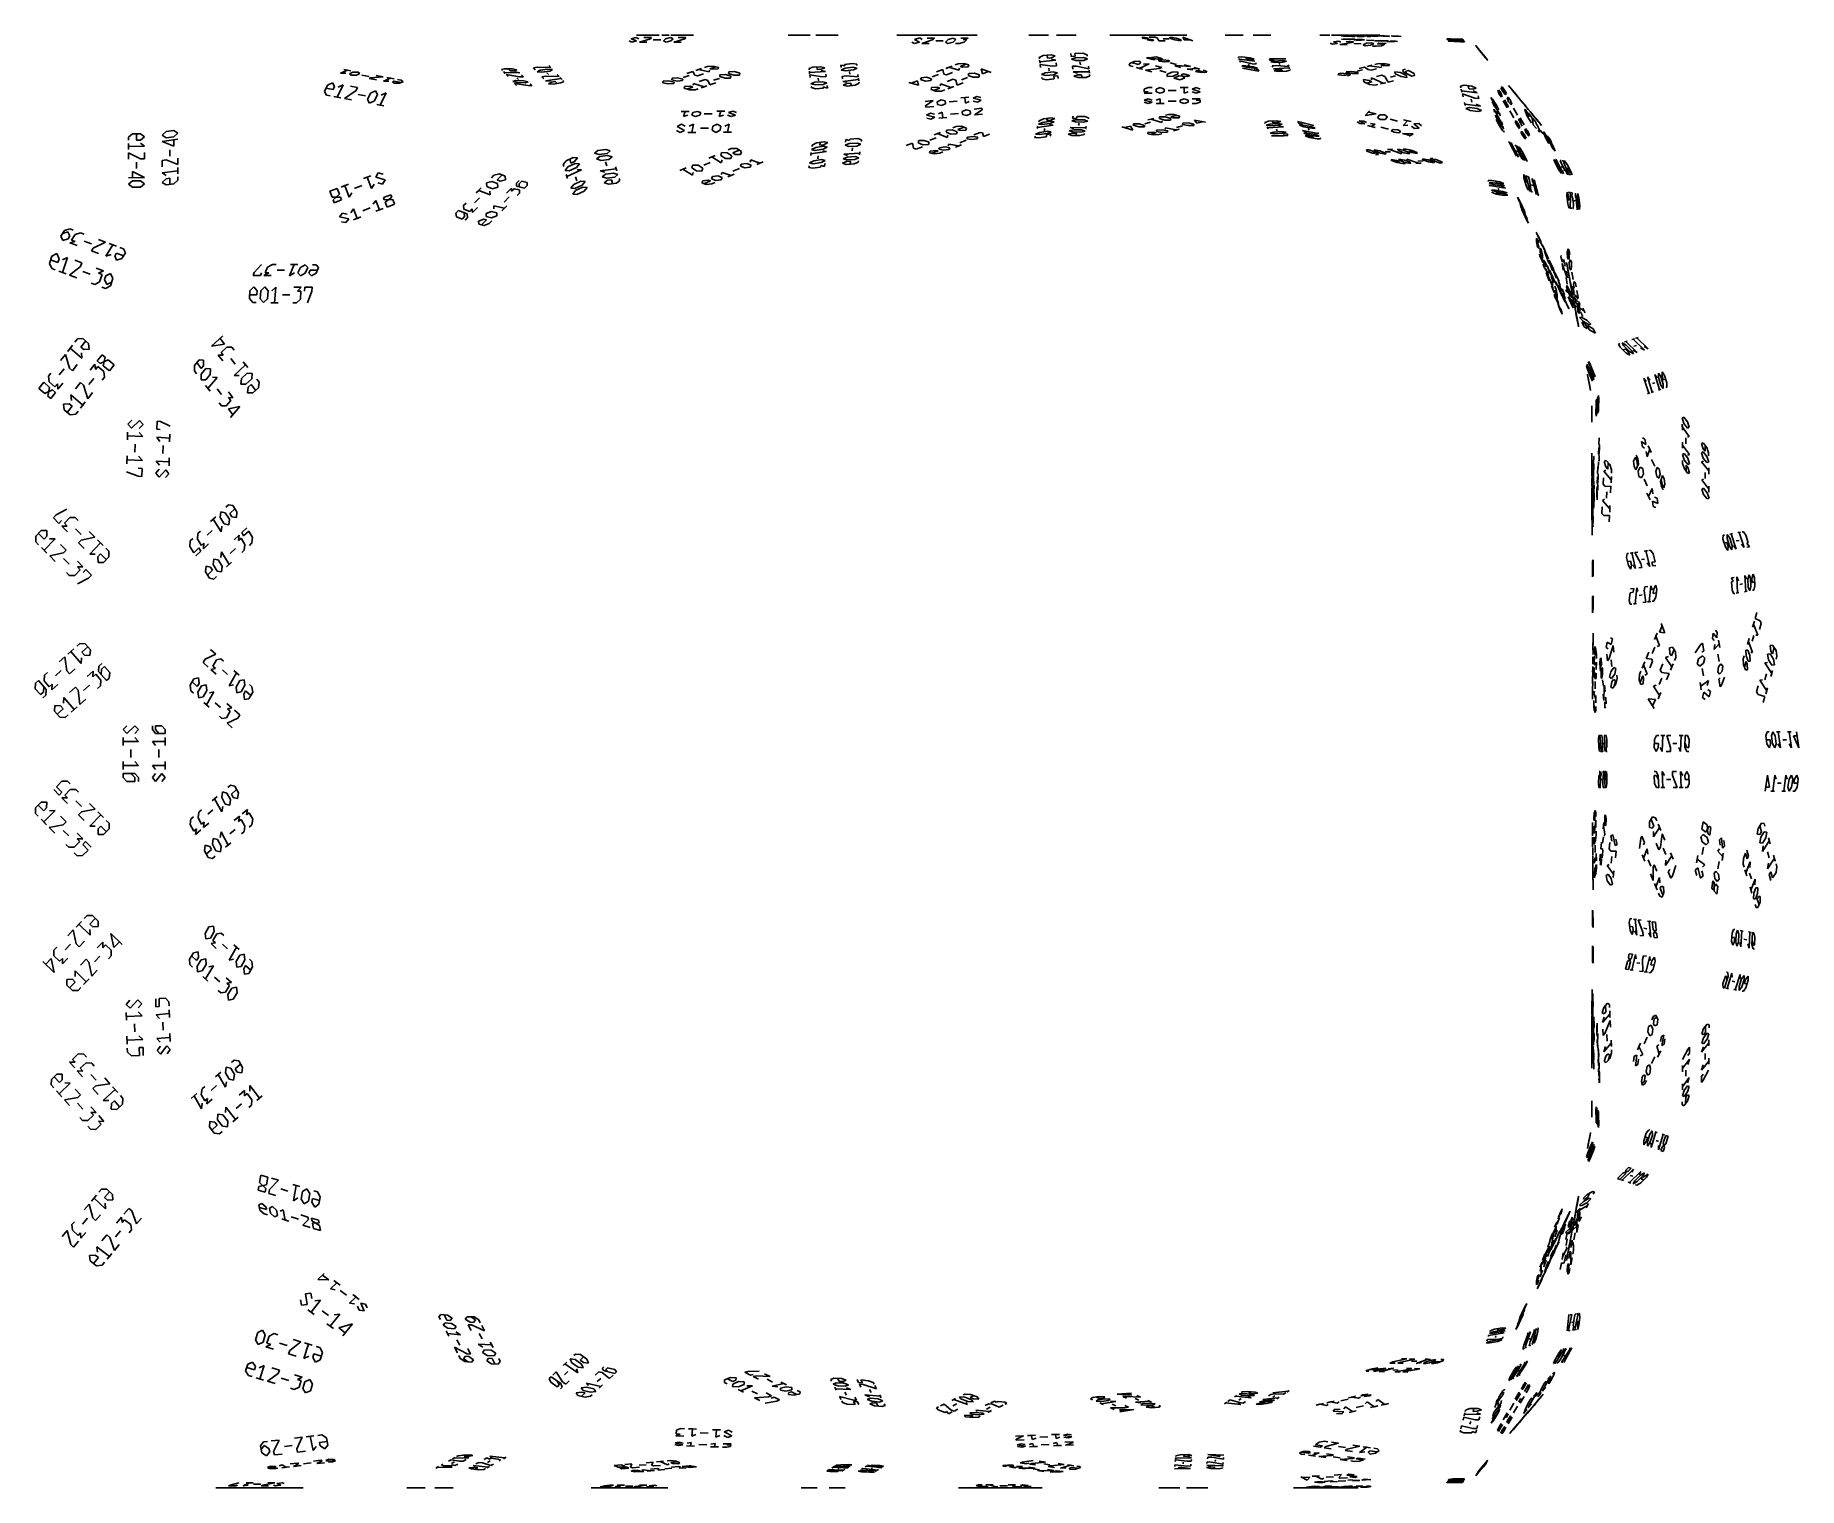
# Model space of a CAD drawing. Header units: metres. Extents: x -3.55 to 5.66, y -3.79 to 3.79.
import ezdxf

# ---------------------------------------------------------------- set-up
doc = ezdxf.new("R2010")
doc.units = ezdxf.units.M
doc.layers.add('PROFILES', color=30, linetype='CONTINUOUS')

msp = doc.modelspace()

# ---------------------------------------------------------------- linework, layer by layer
at = {"layer": 'PROFILES'}
for p, q in [((-0.41, 3.7798, 6.9381), (-0.4358, 3.7738, 6.9511)), ((-0.396, 3.7738, 6.9634), (-0.41, 3.7798, 6.9381)), ((-0.3691, 3.7917, 6.8763), (-0.4089, 3.7917, 6.864)), ((-0.4089, 3.7917, 6.864), (-0.4028, 3.7917, 6.8441)), ((-0.4028, 3.7917, 6.8441), (-0.3445, 3.7917, 6.7967)), ((-0.3445, 3.7917, 6.7967), (-0.3843, 3.7917, 6.7844)), ((-0.3702, 3.7798, 6.9504), (-0.3304, 3.7798, 6.9627)), ((-0.3293, 3.7917, 6.8886), (-0.343, 3.7917, 6.8625)), ((-0.343, 3.7917, 6.8625), (-0.3307, 3.7917, 6.8227)), ((-0.3304, 3.7798, 6.9627), (-0.3363, 3.7738, 6.9818)), ((-0.3307, 3.7917, 6.8227), (-0.3047, 3.7917, 6.809)), ((-0.3032, 3.7917, 6.8748), (-0.3293, 3.7917, 6.8886)), ((-0.3047, 3.7917, 6.809), (-0.2909, 3.7917, 6.835)), ((-0.2909, 3.7917, 6.835), (-0.3032, 3.7917, 6.8748)), ((-0.2374, 3.7917, 6.8734), (-0.2772, 3.7917, 6.8611)), ((-0.2566, 3.7738, 7.0064), (-0.2308, 3.7798, 6.9935)), ((-0.2308, 3.7798, 6.9935), (-0.2168, 3.7738, 7.0187)), ((-0.1899, 3.7917, 6.9316), (-0.2298, 3.7917, 6.9193)), ((-0.2298, 3.7917, 6.9193), (-0.2236, 3.7917, 6.8994)), ((-0.2236, 3.7917, 6.8994), (-0.1654, 3.7917, 6.852)), ((-0.1654, 3.7917, 6.852), (-0.2052, 3.7917, 6.8397)), ((-0.191, 3.7798, 7.0058), (-0.1512, 3.7798, 7.0181)), ((-0.1639, 3.7917, 6.9179), (-0.1501, 3.7917, 6.9439)), ((-0.1512, 3.7798, 7.0181), (-0.1571, 3.7738, 7.0371)), ((-0.1241, 3.7917, 6.9302), (-0.1516, 3.7917, 6.878)), ((-0.1516, 3.7917, 6.878), (-0.1255, 3.7917, 6.8643)), ((-0.1501, 3.7917, 6.9439), (-0.1241, 3.7917, 6.9302)), ((-0.1255, 3.7917, 6.8643), (-0.1118, 3.7917, 6.8903)), ((0.4006, 3.7917, 6.2709), (0.3822, 3.7917, 6.2939)), ((0.3822, 3.7917, 6.2939), (0.3844, 3.7917, 6.3146)), ((0.4533, 3.7917, 6.37), (0.3866, 3.7917, 6.3353)), ((0.3866, 3.7917, 6.3353), (0.3911, 3.7917, 6.3767)), ((0.3956, 3.7917, 6.4181), (0.3934, 3.7917, 6.3974)), ((0.4186, 3.7917, 6.4366), (0.3956, 3.7917, 6.4181)), ((0.4421, 3.7917, 6.2664), (0.4006, 3.7917, 6.2709)), ((0.432, 3.7917, 6.5609), (0.409, 3.7917, 6.5424)), ((0.409, 3.7917, 6.5424), (0.4275, 3.7917, 6.5195)), ((0.418, 3.7917, 6.6253), (0.4135, 3.7917, 6.5838)), ((0.4986, 3.7917, 6.5956), (0.4158, 3.7917, 6.6046)), ((0.4158, 3.7917, 6.6046), (0.418, 3.7917, 6.6253)), ((0.46, 3.7917, 6.4321), (0.4186, 3.7917, 6.4366)), ((0.4213, 3.7917, 6.2687), (0.4258, 3.7917, 6.3101)), ((0.4258, 3.7917, 6.3101), (0.4465, 3.7917, 6.3079)), ((0.4275, 3.7917, 6.5195), (0.4689, 3.7917, 6.515)), ((0.4734, 3.7917, 6.5564), (0.432, 3.7917, 6.5609)), ((0.4415, 3.7917, 6.4551), (0.446, 3.7917, 6.4965)), ((0.465, 3.7917, 6.2849), (0.4421, 3.7917, 6.2664)), ((0.4465, 3.7917, 6.3079), (0.465, 3.7917, 6.2849)), ((0.474, 3.7917, 6.3678), (0.4533, 3.7917, 6.37)), ((0.4807, 3.7917, 6.4299), (0.4577, 3.7917, 6.4114)), ((0.4577, 3.7917, 6.4114), (0.46, 3.7917, 6.4321)), ((0.4689, 3.7917, 6.515), (0.4919, 3.7917, 6.5335)), ((0.4695, 3.7917, 6.3263), (0.474, 3.7917, 6.3678)), ((0.4919, 3.7917, 6.5335), (0.4734, 3.7917, 6.5564)), ((0.4757, 3.7917, 6.5771), (0.4986, 3.7917, 6.5956)), ((0.4762, 3.7917, 6.3885), (0.4807, 3.7917, 6.4299)), ((0.5501, 3.7917, 6.2967), (0.5271, 3.7917, 6.2782)), ((0.5271, 3.7917, 6.2782), (0.61, 3.7917, 6.2692)), ((0.5339, 3.7917, 6.3403), (0.5523, 3.7917, 6.3174)), ((0.5568, 3.7917, 6.3588), (0.5339, 3.7917, 6.3403)), ((0.5496, 3.7917, 6.4853), (0.5451, 3.7917, 6.4439)), ((0.5451, 3.7917, 6.4439), (0.568, 3.7917, 6.4624)), ((0.5563, 3.7917, 6.5474), (0.5518, 3.7917, 6.506)), ((0.5518, 3.7917, 6.506), (0.5725, 3.7917, 6.5038)), ((0.5523, 3.7917, 6.3174), (0.5938, 3.7917, 6.3129)), ((0.5982, 3.7917, 6.3543), (0.5568, 3.7917, 6.3588)), ((0.5792, 3.7917, 6.5659), (0.5608, 3.7917, 6.5889)), ((0.5608, 3.7917, 6.5889), (0.5837, 3.7917, 6.6073)), ((0.568, 3.7917, 6.4624), (0.5658, 3.7917, 6.4416)), ((0.5658, 3.7917, 6.4416), (0.6072, 3.7917, 6.4372)), ((0.5725, 3.7917, 6.5038), (0.6391, 3.7917, 6.5385)), ((0.5999, 3.7917, 6.5637), (0.5792, 3.7917, 6.5659)), ((0.5843, 3.7917, 6.4187), (0.5798, 3.7917, 6.3773)), ((0.5837, 3.7917, 6.6073), (0.6251, 3.7917, 6.6029)), ((0.5938, 3.7917, 6.3129), (0.6167, 3.7917, 6.3314)), ((0.6167, 3.7917, 6.3314), (0.5982, 3.7917, 6.3543)), ((0.6044, 3.7917, 6.6051), (0.5999, 3.7917, 6.5637)), ((0.6072, 3.7917, 6.4372), (0.6302, 3.7917, 6.4556)), ((0.61, 3.7917, 6.2692), (0.6077, 3.7917, 6.2485)), ((0.6077, 3.7917, 6.2485), (0.6122, 3.7917, 6.2899)), ((0.6251, 3.7917, 6.6029), (0.6436, 3.7917, 6.5799)), ((0.6302, 3.7917, 6.4556), (0.6324, 3.7917, 6.4763)), ((0.6391, 3.7917, 6.5385), (0.6346, 3.7917, 6.4971)), ((0.6436, 3.7917, 6.5799), (0.6414, 3.7917, 6.5592)), ((0.9813, 3.7917, 6.729), (0.9496, 3.7917, 6.756)), ((0.9901, 3.7917, 6.8036), (0.9813, 3.7917, 6.729)), ((1.0036, 3.7917, 6.8195), (0.9901, 3.7917, 6.8036)), ((1.0353, 3.7917, 6.7925), (1.0036, 3.7917, 6.8195)), ((1.0377, 3.7917, 6.7631), (1.0107, 3.7917, 6.7314)), ((1.0107, 3.7917, 6.7314), (1.0131, 3.7917, 6.702)), ((1.0131, 3.7917, 6.702), (1.0424, 3.7917, 6.7044)), ((1.0671, 3.7917, 6.7655), (1.0377, 3.7917, 6.7631)), ((1.0424, 3.7917, 6.7044), (1.0694, 3.7917, 6.7361)), ((1.0696, 3.7775, 7.429), (1.0432, 3.7703, 7.4399)), ((1.06, 3.7917, 6.8536), (1.0576, 3.7917, 6.883)), ((1.0576, 3.7917, 6.883), (1.0846, 3.7917, 6.9147)), ((1.0893, 3.7917, 6.856), (1.06, 3.7917, 6.8536)), ((1.0694, 3.7917, 6.7361), (1.0671, 3.7917, 6.7655)), ((1.0821, 3.7703, 7.4547), (1.0696, 3.7775, 7.429)), ((1.0711, 3.7917, 6.8988), (1.1028, 3.7917, 6.8718)), ((1.1035, 3.7917, 6.6798), (1.0718, 3.7917, 6.7068)), ((1.1141, 3.7917, 7.3706), (1.0752, 3.7917, 7.3558)), ((1.0752, 3.7917, 7.3558), (1.1021, 3.7917, 7.3438)), ((1.1021, 3.7917, 7.3438), (1.0826, 3.7917, 7.3364)), ((1.0826, 3.7917, 7.3364), (1.0974, 3.7917, 7.2974)), ((1.0846, 3.7917, 6.9147), (1.114, 3.7917, 6.9171)), ((1.1028, 3.7917, 6.8718), (1.0893, 3.7917, 6.856)), ((1.0917, 3.7917, 6.8266), (1.1234, 3.7917, 6.7996)), ((1.0974, 3.7917, 7.2974), (1.1243, 3.7917, 7.2854)), ((1.1329, 3.7917, 6.6821), (1.1059, 3.7917, 6.6504)), ((1.1059, 3.7917, 6.6504), (1.1083, 3.7917, 6.621)), ((1.1083, 3.7917, 6.621), (1.1241, 3.7917, 6.6075)), ((1.1086, 3.7774, 7.4438), (1.1475, 3.7774, 7.4587)), ((1.114, 3.7917, 6.9171), (1.1298, 3.7917, 6.9036)), ((1.1234, 3.7917, 6.7996), (1.1369, 3.7917, 6.8155)), ((1.1243, 3.7917, 7.2854), (1.1437, 3.7917, 7.2928)), ((1.1488, 3.7917, 6.6686), (1.1329, 3.7917, 6.6821)), ((1.1369, 3.7917, 6.8155), (1.1457, 3.7917, 6.8901)), ((1.1393, 3.7917, 6.7861), (1.171, 3.7917, 6.7591)), ((1.1717, 3.7917, 6.567), (1.14, 3.7917, 6.594)), ((1.1475, 3.7774, 7.4587), (1.1406, 3.7703, 7.477)), ((1.1531, 3.7917, 7.3855), (1.141, 3.7917, 7.3586)), ((1.141, 3.7917, 7.3586), (1.1558, 3.7917, 7.3196)), ((1.1457, 3.7917, 6.8901), (1.1774, 3.7917, 6.8631)), ((1.1781, 3.7917, 6.671), (1.1464, 3.7917, 6.698)), ((1.1464, 3.7917, 6.698), (1.1488, 3.7917, 6.6686)), ((1.1799, 3.7917, 7.3734), (1.1531, 3.7917, 7.3855)), ((1.1558, 3.7917, 7.3196), (1.1827, 3.7917, 7.3076)), ((1.171, 3.7917, 6.7591), (1.1687, 3.7917, 6.7885)), ((1.1687, 3.7917, 6.7885), (1.1845, 3.7917, 6.775)), ((1.1805, 3.7917, 6.6416), (1.1717, 3.7917, 6.567)), ((1.1948, 3.7917, 7.3344), (1.1799, 3.7917, 7.3734)), ((1.194, 3.7917, 6.6575), (1.1805, 3.7917, 6.6416)), ((1.1827, 3.7917, 7.3076), (1.1948, 3.7917, 7.3344)), ((1.1845, 3.7917, 6.775), (1.2115, 3.7917, 6.8067)), ((1.2035, 3.7917, 6.54), (1.1876, 3.7917, 6.5535)), ((1.2092, 3.7917, 6.8361), (1.1933, 3.7917, 6.8496)), ((1.2257, 3.7917, 6.6305), (1.194, 3.7917, 6.6575)), ((1.2328, 3.7917, 6.5424), (1.2035, 3.7917, 6.54)), ((1.2458, 3.7917, 7.3761), (1.2068, 3.7917, 7.3613)), ((1.2115, 3.7917, 6.8067), (1.2092, 3.7917, 6.8361)), ((1.2139, 3.7917, 6.7773), (1.2456, 3.7917, 6.7503)), ((1.2463, 3.7917, 6.5583), (1.2146, 3.7917, 6.5853)), ((1.2146, 3.7917, 6.5853), (1.2281, 3.7917, 6.6011)), ((1.2185, 3.7703, 7.5066), (1.2449, 3.7774, 7.4957)), ((1.2281, 3.7917, 6.6011), (1.2575, 3.7917, 6.6035)), ((1.2598, 3.7917, 6.5741), (1.2328, 3.7917, 6.5424)), ((1.2449, 3.7774, 7.4957), (1.2574, 3.7703, 7.5214)), ((1.275, 3.7917, 6.7527), (1.248, 3.7917, 6.721)), ((1.248, 3.7917, 6.721), (1.2504, 3.7917, 6.6916)), ((1.2894, 3.7917, 7.4373), (1.2504, 3.7917, 7.4225)), ((1.2504, 3.7917, 7.4225), (1.2578, 3.7917, 7.403)), ((1.2504, 3.7917, 6.6916), (1.2797, 3.7917, 6.694)), ((1.2575, 3.7917, 6.6035), (1.2598, 3.7917, 6.5741)), ((1.2578, 3.7917, 7.403), (1.319, 3.7917, 7.3594)), ((1.3044, 3.7917, 6.7551), (1.275, 3.7917, 6.7527)), ((1.2797, 3.7917, 6.694), (1.3067, 3.7917, 6.7257)), ((1.319, 3.7917, 7.3594), (1.2801, 3.7917, 7.3446)), ((1.2821, 3.7917, 6.6646), (1.3138, 3.7917, 6.6376)), ((1.2838, 3.7774, 7.5105), (1.3228, 3.7774, 7.5253)), ((1.3228, 3.7774, 7.5253), (1.2963, 3.7703, 7.5362)), ((1.3067, 3.7917, 6.7257), (1.3044, 3.7917, 6.7551)), ((1.3138, 3.7917, 6.6376), (1.3273, 3.7917, 6.6535)), ((1.3163, 3.7917, 7.4252), (1.3283, 3.7917, 7.4521)), ((1.3273, 3.7917, 6.6535), (1.3361, 3.7917, 6.7281)), ((1.3283, 3.7917, 7.4521), (1.3552, 3.7917, 7.44)), ((1.3552, 3.7917, 7.44), (1.3311, 3.7917, 7.3863)), ((1.3311, 3.7917, 7.3863), (1.3579, 3.7917, 7.3742)), ((1.3361, 3.7917, 6.7281), (1.3678, 3.7917, 6.7011)), ((1.3579, 3.7917, 7.3742), (1.37, 3.7917, 7.4011)), ((1.6589, 3.7917, 6.7871), (1.6393, 3.7917, 6.8091)), ((1.6393, 3.7917, 6.8091), (1.6405, 3.7917, 6.8299)), ((1.7066, 3.7917, 6.8886), (1.6418, 3.7917, 6.8507)), ((1.6418, 3.7917, 6.8507), (1.6442, 3.7917, 6.8923)), ((1.6467, 3.7917, 6.9339), (1.6454, 3.7917, 6.9131)), ((1.6687, 3.7917, 6.9534), (1.6467, 3.7917, 6.9339)), ((1.676, 3.7917, 7.0782), (1.654, 3.7917, 7.0587)), ((1.654, 3.7917, 7.0587), (1.6736, 3.7917, 7.0366)), ((1.6577, 3.7917, 7.121), (1.6564, 3.7917, 7.1002)), ((1.6797, 3.7917, 7.1406), (1.6577, 3.7917, 7.121)), ((1.7005, 3.7917, 6.7846), (1.6589, 3.7917, 6.7871)), ((1.7103, 3.7917, 6.951), (1.6687, 3.7917, 6.9534)), ((1.6736, 3.7917, 7.0366), (1.7152, 3.7917, 7.0342)), ((1.7176, 3.7917, 7.0758), (1.676, 3.7917, 7.0782)), ((1.6797, 3.7917, 6.7858), (1.6821, 3.7917, 6.8274)), ((1.7213, 3.7917, 7.1382), (1.6797, 3.7917, 7.1406)), ((1.6821, 3.7917, 6.8274), (1.7029, 3.7917, 6.8262)), ((1.6907, 3.7917, 6.973), (1.6931, 3.7917, 7.0146)), ((1.7225, 3.7917, 6.8042), (1.7005, 3.7917, 6.7846)), ((1.7029, 3.7917, 6.8262), (1.7225, 3.7917, 6.8042)), ((1.7274, 3.7917, 6.8874), (1.7066, 3.7917, 6.8886)), ((1.7311, 3.7917, 6.9498), (1.7091, 3.7917, 6.9302)), ((1.7091, 3.7917, 6.9302), (1.7103, 3.7917, 6.951)), ((1.7152, 3.7917, 7.0342), (1.7372, 3.7917, 7.0538)), ((1.7372, 3.7917, 7.0538), (1.7176, 3.7917, 7.0758)), ((1.7421, 3.7917, 7.1369), (1.7201, 3.7917, 7.1174)), ((1.7201, 3.7917, 7.1174), (1.7213, 3.7917, 7.1382)), ((1.725, 3.7917, 6.8458), (1.7274, 3.7917, 6.8874)), ((1.7286, 3.7917, 6.9082), (1.7311, 3.7917, 6.9498)), ((1.7396, 3.7917, 7.0954), (1.7421, 3.7917, 7.1369)), ((1.7861, 3.7917, 6.8213), (1.7837, 3.7917, 6.7797)), ((1.7837, 3.7917, 6.7797), (1.8057, 3.7917, 6.7993)), ((1.7886, 3.7917, 6.8629), (1.8081, 3.7917, 6.8409)), ((1.8106, 3.7917, 6.8825), (1.7886, 3.7917, 6.8629)), ((1.7971, 3.7917, 7.0085), (1.7947, 3.7917, 6.9669)), ((1.7947, 3.7917, 6.9669), (1.8167, 3.7917, 6.9865)), ((1.8008, 3.7917, 7.0709), (1.7984, 3.7917, 7.0293)), ((1.7984, 3.7917, 7.0293), (1.8192, 3.7917, 7.0281)), ((1.8228, 3.7917, 7.0905), (1.8033, 3.7917, 7.1125)), ((1.8033, 3.7917, 7.1125), (1.8253, 3.7917, 7.1321)), ((1.8057, 3.7917, 6.7993), (1.8045, 3.7917, 6.7785)), ((1.8045, 3.7917, 6.7785), (1.8461, 3.7917, 6.7761)), ((1.8081, 3.7917, 6.8409), (1.8497, 3.7917, 6.8384)), ((1.8522, 3.7917, 6.88), (1.8106, 3.7917, 6.8825)), ((1.8167, 3.7917, 6.9865), (1.8155, 3.7917, 6.9657)), ((1.8155, 3.7917, 6.9657), (1.8571, 3.7917, 6.9632)), ((1.8192, 3.7917, 7.0281), (1.884, 3.7917, 7.066)), ((1.8436, 3.7917, 7.0892), (1.8228, 3.7917, 7.0905)), ((1.8253, 3.7917, 7.1321), (1.8669, 3.7917, 7.1296)), ((1.8351, 3.7917, 6.9437), (1.8326, 3.7917, 6.9021)), ((1.8461, 3.7917, 7.1308), (1.8436, 3.7917, 7.0892)), ((1.8461, 3.7917, 6.7761), (1.8681, 3.7917, 6.7956)), ((1.8497, 3.7917, 6.8384), (1.8718, 3.7917, 6.858)), ((1.8718, 3.7917, 6.858), (1.8522, 3.7917, 6.88)), ((1.8571, 3.7917, 6.9632), (1.8791, 3.7917, 6.9828)), ((1.8669, 3.7917, 7.1296), (1.8864, 3.7917, 7.1076)), ((1.8681, 3.7917, 6.7956), (1.8693, 3.7917, 6.8164)), ((1.8791, 3.7917, 6.9828), (1.8803, 3.7917, 7.0036)), ((1.884, 3.7917, 7.066), (1.8815, 3.7917, 7.0244)), ((1.8864, 3.7917, 7.1076), (1.8852, 3.7917, 7.0868)), ((2.0823, 3.7917, 6.5036), (2.0625, 3.7917, 6.5403)), ((2.0625, 3.7917, 6.5403), (2.071, 3.7917, 6.5685)), ((2.071, 3.7917, 6.5685), (2.0893, 3.7917, 6.5784)), ((2.0724, 3.7917, 6.5219), (2.1091, 3.7917, 6.5417)), ((2.1105, 3.7917, 6.4951), (2.0823, 3.7917, 6.5036)), ((2.174, 3.7917, 6.553), (2.1077, 3.7917, 6.5882)), ((2.1077, 3.7917, 6.5882), (2.1444, 3.7917, 6.608)), ((2.1091, 3.7917, 6.5417), (2.119, 3.7917, 6.5233)), ((2.119, 3.7917, 6.5233), (2.1105, 3.7917, 6.4951)), ((2.1725, 3.7917, 7.3194), (2.1192, 3.7917, 7.2553)), ((2.1401, 3.7917, 6.4401), (2.1218, 3.7917, 6.4302)), ((2.15, 3.7917, 6.4217), (2.1317, 3.7917, 6.4119)), ((2.1317, 3.7917, 6.4119), (2.1514, 3.7917, 6.3752)), ((2.1325, 3.7917, 7.2713), (2.1645, 3.7917, 7.2447)), ((2.1683, 3.7917, 6.4316), (2.1401, 3.7917, 6.4401)), ((2.1472, 3.7917, 6.5149), (2.1839, 3.7917, 6.5346)), ((2.1782, 3.7917, 6.4133), (2.15, 3.7917, 6.4217)), ((2.1514, 3.7917, 6.3752), (2.1796, 3.7917, 6.3667)), ((2.181, 3.7917, 6.6277), (2.1627, 3.7917, 6.6179)), ((2.1645, 3.7917, 7.2447), (2.1725, 3.7917, 7.3194)), ((2.198, 3.7917, 6.3766), (2.1683, 3.7917, 6.4316)), ((2.1839, 3.7917, 6.5346), (2.174, 3.7917, 6.553)), ((2.1796, 3.7917, 6.3667), (2.198, 3.7917, 6.3766)), ((2.2072, 3.7917, 7.2633), (2.1805, 3.7917, 7.2313)), ((2.1805, 3.7917, 7.2313), (2.1832, 3.7917, 7.202)), ((2.2093, 3.7917, 6.6193), (2.181, 3.7917, 6.6277)), ((2.1832, 3.7917, 7.202), (2.2125, 3.7917, 7.2047)), ((2.1952, 3.7917, 6.4697), (2.1867, 3.7917, 6.4415)), ((2.1867, 3.7917, 6.4415), (2.2064, 3.7917, 6.4048)), ((2.2234, 3.7917, 6.4612), (2.1952, 3.7917, 6.4697)), ((2.2022, 3.7917, 6.5445), (2.2389, 3.7917, 6.5642)), ((2.2064, 3.7917, 6.4048), (2.2347, 3.7917, 6.3963)), ((2.2365, 3.7917, 7.266), (2.2072, 3.7917, 7.2633)), ((2.229, 3.7917, 6.5826), (2.2093, 3.7917, 6.6193)), ((2.2389, 3.7917, 6.5642), (2.2107, 3.7917, 6.5727)), ((2.2107, 3.7917, 6.5727), (2.229, 3.7917, 6.5826)), ((2.2125, 3.7917, 7.2047), (2.2392, 3.7917, 7.2367)), ((2.2431, 3.7917, 6.4246), (2.2234, 3.7917, 6.4612)), ((2.2345, 3.7822, 7.3612), (2.2315, 3.7774, 7.3901)), ((2.2315, 3.7774, 7.3901), (2.2895, 3.768, 7.3946)), ((2.2635, 3.7774, 7.3634), (2.2345, 3.7822, 7.3612)), ((2.2347, 3.7917, 6.3963), (2.2431, 3.7917, 6.4246)), ((2.2392, 3.7917, 7.2367), (2.2365, 3.7917, 7.266)), ((2.2375, 3.7917, 6.6108), (2.2742, 3.7917, 6.6306)), ((2.2739, 3.7917, 7.1806), (2.2419, 3.7917, 7.2073)), ((2.2883, 3.7917, 6.4725), (2.2516, 3.7917, 6.4528)), ((2.2952, 3.7917, 7.1086), (2.2632, 3.7917, 7.1353)), ((2.2665, 3.7822, 7.3345), (2.2985, 3.7822, 7.3078)), ((2.2911, 3.7917, 6.687), (2.2826, 3.7917, 6.6588)), ((2.2826, 3.7917, 6.6588), (2.3024, 3.7917, 6.6221)), ((2.3236, 3.7917, 6.5388), (2.2869, 3.7917, 6.5191)), ((2.2869, 3.7917, 6.5191), (2.3151, 3.7917, 6.5106)), ((2.3193, 3.7917, 6.6785), (2.2911, 3.7917, 6.687)), ((2.3032, 3.7917, 7.1833), (2.2952, 3.7917, 7.1086)), ((2.3151, 3.7917, 6.5106), (2.2967, 3.7917, 6.5007)), ((2.2967, 3.7917, 6.5007), (2.3165, 3.7917, 6.4641)), ((2.2985, 3.7822, 7.3078), (2.3115, 3.7774, 7.3234)), ((2.3024, 3.7917, 6.6221), (2.3306, 3.7917, 6.6136)), ((2.3165, 3.7917, 7.1993), (2.3032, 3.7917, 7.1833)), ((2.3115, 3.7774, 7.3234), (2.3185, 3.7632, 7.3969)), ((2.3486, 3.7917, 7.1726), (2.3165, 3.7917, 7.1993)), ((2.3165, 3.7917, 6.4641), (2.3447, 3.7917, 6.4556)), ((2.3391, 3.7917, 6.6418), (2.3193, 3.7917, 6.6785)), ((2.3832, 3.7917, 7.1166), (2.3246, 3.7917, 7.1113)), ((2.3246, 3.7917, 7.1113), (2.3272, 3.7917, 7.082)), ((2.3272, 3.7917, 7.082), (2.3566, 3.7917, 7.0846)), ((2.3461, 3.7917, 6.7166), (2.3278, 3.7917, 6.7068)), ((2.3278, 3.7917, 6.7068), (2.3574, 3.7917, 6.6517)), ((2.3306, 3.7917, 6.6136), (2.3391, 3.7917, 6.6418)), ((2.3786, 3.7917, 6.5685), (2.3419, 3.7917, 6.5487)), ((2.3419, 3.7917, 6.5487), (2.3518, 3.7917, 6.5304)), ((2.3447, 3.7917, 6.4556), (2.3631, 3.7917, 6.4655)), ((2.3743, 3.7917, 6.7082), (2.3461, 3.7917, 6.7166)), ((2.3475, 3.7917, 6.6701), (2.3758, 3.7917, 6.6616)), ((2.3512, 3.7917, 7.1433), (2.3806, 3.7917, 7.146)), ((2.3518, 3.7917, 6.5304), (2.4181, 3.7917, 6.4951)), ((2.3574, 3.7917, 6.6517), (2.3856, 3.7917, 6.6433)), ((2.3941, 3.7917, 6.6715), (2.3743, 3.7917, 6.7082)), ((2.3755, 3.7774, 7.2701), (2.3785, 3.7822, 7.2412)), ((2.4015, 3.768, 7.3013), (2.3755, 3.7774, 7.2701)), ((2.3758, 3.7917, 6.6616), (2.3941, 3.7917, 6.6715)), ((2.3785, 3.7822, 7.2412), (2.4075, 3.7774, 7.2434)), ((2.3806, 3.7917, 7.146), (2.3832, 3.7917, 7.1166)), ((2.4181, 3.7917, 6.4951), (2.3814, 3.7917, 6.4753)), ((2.3856, 3.7917, 6.6433), (2.404, 3.7917, 6.6531)), ((2.4167, 3.7917, 6.5417), (2.4068, 3.7917, 6.56)), ((2.4068, 3.7917, 6.56), (2.4153, 3.7917, 6.5882)), ((2.4075, 3.7774, 7.2434), (2.4335, 3.768, 7.2746)), ((2.4153, 3.7917, 6.5882), (2.4435, 3.7917, 6.5798)), ((2.4534, 3.7917, 6.5614), (2.4167, 3.7917, 6.5417)), ((2.4548, 3.7917, 6.5149), (2.4364, 3.7917, 6.505)), ((2.4495, 3.768, 7.2612), (2.4426, 3.7822, 7.1878)), ((2.4426, 3.7822, 7.1878), (2.4945, 3.7632, 7.2501)), ((2.4435, 3.7917, 6.5798), (2.4632, 3.7917, 6.5431)), ((2.4632, 3.7917, 6.5431), (2.4548, 3.7917, 6.5149)), ((2.6851, 3.7917, 5.9089), (2.6648, 3.7917, 5.9303)), ((2.6648, 3.7917, 5.9303), (2.6654, 3.7917, 5.9512)), ((2.7296, 3.7917, 6.0119), (2.666, 3.7917, 5.972)), ((2.666, 3.7917, 5.972), (2.6671, 3.7917, 6.0136)), ((2.6683, 3.7917, 6.0553), (2.6677, 3.7917, 6.0345)), ((2.6897, 3.7917, 6.0755), (2.6683, 3.7917, 6.0553)), ((2.6932, 3.7917, 6.2005), (2.6718, 3.7917, 6.1802)), ((2.6718, 3.7917, 6.1802), (2.692, 3.7917, 6.1588)), ((2.6735, 3.7917, 6.2427), (2.6729, 3.7917, 6.2219)), ((2.6949, 3.7917, 6.263), (2.6735, 3.7917, 6.2427)), ((2.7267, 3.7917, 5.9078), (2.6851, 3.7917, 5.9089)), ((2.7314, 3.7917, 6.0744), (2.6897, 3.7917, 6.0755)), ((2.692, 3.7917, 6.1588), (2.7337, 3.7917, 6.1577)), ((2.7348, 3.7917, 6.1993), (2.6932, 3.7917, 6.2005)), ((2.7366, 3.7917, 6.2618), (2.6949, 3.7917, 6.263)), ((2.7059, 3.7917, 5.9083), (2.7071, 3.7917, 5.95)), ((2.7071, 3.7917, 5.95), (2.7279, 3.7917, 5.9494)), ((2.7111, 3.7917, 6.0958), (2.7123, 3.7917, 6.1374)), ((2.7481, 3.7917, 5.928), (2.7267, 3.7917, 5.9078)), ((2.7279, 3.7917, 5.9494), (2.7481, 3.7917, 5.928)), ((2.7505, 3.7917, 6.0113), (2.7296, 3.7917, 6.0119)), ((2.7522, 3.7917, 6.0738), (2.7308, 3.7917, 6.0535)), ((2.7308, 3.7917, 6.0535), (2.7314, 3.7917, 6.0744)), ((2.7337, 3.7917, 6.1577), (2.7551, 3.7917, 6.1779)), ((2.7551, 3.7917, 6.1779), (2.7348, 3.7917, 6.1993)), ((2.7562, 3.7917, 6.2196), (2.7354, 3.7917, 6.2201)), ((2.7354, 3.7917, 6.2201), (2.7366, 3.7917, 6.2618)), ((2.7493, 3.7917, 5.9697), (2.7505, 3.7917, 6.0113)), ((2.751, 3.7917, 6.0321), (2.7522, 3.7917, 6.0738)), ((2.7574, 3.7917, 6.2612), (2.7562, 3.7917, 6.2196)), ((2.81, 3.7917, 5.9055), (2.8112, 3.7917, 5.9471)), ((2.8112, 3.7917, 5.9471), (2.832, 3.7917, 5.9465)), ((2.8123, 3.7917, 5.9888), (2.8326, 3.7917, 5.9673)), ((2.8338, 3.7917, 6.009), (2.8123, 3.7917, 5.9888)), ((2.8164, 3.7917, 6.1345), (2.8152, 3.7917, 6.0929)), ((2.8152, 3.7917, 6.0929), (2.8366, 3.7917, 6.1131)), ((2.8181, 3.7917, 6.197), (2.817, 3.7917, 6.1554)), ((2.817, 3.7917, 6.1554), (2.8378, 3.7917, 6.1548)), ((2.8395, 3.7917, 6.2173), (2.8193, 3.7917, 6.2387)), ((2.8193, 3.7917, 6.2387), (2.8407, 3.7917, 6.2589)), ((2.832, 3.7917, 5.9465), (2.8309, 3.7917, 5.9049)), ((2.8309, 3.7917, 5.9049), (2.8725, 3.7917, 5.9037)), ((2.8326, 3.7917, 5.9673), (2.8742, 3.7917, 5.9662)), ((2.8754, 3.7917, 6.0078), (2.8338, 3.7917, 6.009)), ((2.8366, 3.7917, 6.1131), (2.8361, 3.7917, 6.0923)), ((2.8361, 3.7917, 6.0923), (2.8777, 3.7917, 6.0911)), ((2.8378, 3.7917, 6.1548), (2.9014, 3.7917, 6.1947)), ((2.8604, 3.7917, 6.2167), (2.8395, 3.7917, 6.2173)), ((2.8407, 3.7917, 6.2589), (2.8823, 3.7917, 6.2577)), ((2.8563, 3.7917, 6.0709), (2.8552, 3.7917, 6.0292)), ((2.8615, 3.7917, 6.2583), (2.8604, 3.7917, 6.2167)), ((2.8725, 3.7917, 5.9037), (2.8939, 3.7917, 5.924)), ((2.8742, 3.7917, 5.9662), (2.8956, 3.7917, 5.9864)), ((2.8956, 3.7917, 5.9864), (2.8754, 3.7917, 6.0078)), ((2.8777, 3.7917, 6.0911), (2.8991, 3.7917, 6.1114)), ((2.8823, 3.7917, 6.2577), (2.9026, 3.7917, 6.2363)), ((2.8939, 3.7917, 5.924), (2.8945, 3.7917, 5.9448)), ((2.8991, 3.7917, 6.1114), (2.8997, 3.7917, 6.1322)), ((2.9014, 3.7917, 6.1947), (2.9003, 3.7917, 6.153)), ((2.9026, 3.7917, 6.2363), (2.902, 3.7917, 6.2155)), ((3.21, 3.7917, 6.4626), (3.1574, 3.7917, 6.398)), ((3.1705, 3.7917, 6.4142), (3.2028, 3.7917, 6.3879)), ((3.2028, 3.7917, 6.3879), (3.21, 3.7917, 6.4626)), ((3.2453, 3.7917, 6.407), (3.219, 3.7917, 6.3747)), ((3.219, 3.7917, 6.3747), (3.222, 3.7917, 6.3454)), ((3.222, 3.7917, 6.3454), (3.2513, 3.7917, 6.3484)), ((3.2746, 3.7917, 6.41), (3.2453, 3.7917, 6.407)), ((3.2513, 3.7917, 6.3484), (3.2776, 3.7917, 6.3807)), ((3.2722, 3.7896, 6.506), (3.2692, 3.7885, 6.5352)), ((3.2692, 3.7885, 6.5352), (3.2955, 3.7864, 6.5675)), ((3.3015, 3.7885, 6.5089), (3.2722, 3.7896, 6.506)), ((3.2776, 3.7917, 6.3807), (3.2746, 3.7917, 6.41)), ((3.3129, 3.7917, 6.3251), (3.2806, 3.7917, 6.3514)), ((3.2823, 3.7875, 6.5514), (3.3146, 3.7875, 6.5251)), ((3.2955, 3.7864, 6.5675), (3.3248, 3.7854, 6.5705)), ((3.3146, 3.7875, 6.5251), (3.3015, 3.7885, 6.5089)), ((3.3045, 3.7896, 6.4796), (3.3368, 3.7896, 6.4533)), ((3.3422, 3.7917, 6.328), (3.3159, 3.7917, 6.2957)), ((3.3159, 3.7917, 6.2957), (3.3189, 3.7917, 6.2664)), ((3.3189, 3.7917, 6.2664), (3.335, 3.7917, 6.2533)), ((3.3248, 3.7854, 6.5705), (3.3409, 3.7854, 6.5573)), ((3.3368, 3.7896, 6.4533), (3.3499, 3.7885, 6.4694)), ((3.3584, 3.7917, 6.3149), (3.3422, 3.7917, 6.328)), ((3.3499, 3.7885, 6.4694), (3.3571, 3.7854, 6.5442)), ((3.3835, 3.7917, 6.2138), (3.3512, 3.7917, 6.2401)), ((3.353, 3.7896, 6.4402), (3.3853, 3.7896, 6.4138)), ((3.3877, 3.7917, 6.3179), (3.3554, 3.7917, 6.3442)), ((3.3554, 3.7917, 6.3442), (3.3584, 3.7917, 6.3149)), ((3.3571, 3.7854, 6.5442), (3.3894, 3.7854, 6.5178)), ((3.3853, 3.7896, 6.4138), (3.3822, 3.7885, 6.4431)), ((3.3822, 3.7885, 6.4431), (3.3984, 3.7885, 6.43)), ((3.3907, 3.7917, 6.2886), (3.3835, 3.7917, 6.2138)), ((3.4038, 3.7917, 6.3047), (3.3907, 3.7917, 6.2886)), ((3.3984, 3.7885, 6.43), (3.4247, 3.7864, 6.4622)), ((3.4158, 3.7917, 6.1875), (3.3996, 3.7917, 6.2006)), ((3.4361, 3.7917, 6.2784), (3.4038, 3.7917, 6.3047)), ((3.4217, 3.7854, 6.4915), (3.4055, 3.7854, 6.5047)), ((3.4451, 3.7917, 6.1905), (3.4158, 3.7917, 6.1875)), ((3.4247, 3.7864, 6.4622), (3.4217, 3.7854, 6.4915)), ((3.4583, 3.7917, 6.2066), (3.426, 3.7917, 6.2329)), ((3.426, 3.7917, 6.2329), (3.4391, 3.7917, 6.2491)), ((3.4277, 3.7875, 6.4329), (3.46, 3.7875, 6.4066)), ((3.4391, 3.7917, 6.2491), (3.4684, 3.7917, 6.2521)), ((3.4714, 3.7917, 6.2228), (3.4451, 3.7917, 6.1905)), ((3.463, 3.7885, 6.3773), (3.466, 3.7896, 6.348)), ((3.4893, 3.7864, 6.4096), (3.463, 3.7885, 6.3773)), ((3.466, 3.7896, 6.348), (3.4953, 3.7885, 6.351)), ((3.4684, 3.7917, 6.2521), (3.4714, 3.7917, 6.2228)), ((3.5186, 3.7854, 6.4126), (3.4893, 3.7864, 6.4096)), ((3.4953, 3.7885, 6.351), (3.5216, 3.7864, 6.3833)), ((3.5216, 3.7864, 6.3833), (3.5186, 3.7854, 6.4126)), ((3.5377, 3.7864, 6.3701), (3.5306, 3.7896, 6.2954)), ((3.5306, 3.7896, 6.2954), (3.5832, 3.7854, 6.3599)), ((3.57, 3.7864, 6.3438), (3.5377, 3.7864, 6.3701)), ((-0.4336, 3.7558, 7.0144), (-0.4476, 3.7618, 6.9892)), ((-0.4358, 3.7738, 6.9511), (-0.4078, 3.7618, 7.0015)), ((-0.4078, 3.7618, 7.0015), (-0.4336, 3.7558, 7.0144)), ((-0.3363, 3.7738, 6.9818), (-0.3937, 3.7558, 7.0267)), ((-0.3937, 3.7558, 7.0267), (-0.3539, 3.7558, 7.039)), ((-0.3222, 3.7678, 7.007), (-0.2824, 3.7678, 7.0193)), ((-0.2684, 3.7618, 7.0445), (-0.2566, 3.7738, 7.0064)), ((-0.2544, 3.7558, 7.0697), (-0.2684, 3.7618, 7.0445)), ((-0.2286, 3.7618, 7.0568), (-0.2544, 3.7558, 7.0697)), ((-0.2168, 3.7738, 7.0187), (-0.2286, 3.7618, 7.0568)), ((-0.1571, 3.7738, 7.0371), (-0.2146, 3.7558, 7.082)), ((-0.2146, 3.7558, 7.082), (-0.1748, 3.7558, 7.0943)), ((1.0418, 3.7489, 7.5022), (1.0293, 3.756, 7.4765)), ((1.0682, 3.756, 7.4913), (1.0418, 3.7489, 7.5022)), ((1.0432, 3.7703, 7.4399), (1.0682, 3.756, 7.4913)), ((1.1406, 3.7703, 7.477), (1.0807, 3.7489, 7.517)), ((1.0807, 3.7489, 7.517), (1.1197, 3.7489, 7.5318)), ((1.1531, 3.7632, 7.5026), (1.192, 3.7632, 7.5175)), ((1.2045, 3.756, 7.5432), (1.2185, 3.7703, 7.5066)), ((1.2171, 3.7489, 7.5689), (1.2045, 3.756, 7.5432)), ((1.2435, 3.756, 7.558), (1.2171, 3.7489, 7.5689)), ((1.2574, 3.7703, 7.5214), (1.2435, 3.756, 7.558)), ((1.2755, 3.7489, 7.5911), (1.256, 3.7489, 7.5837)), ((1.3019, 3.756, 7.5802), (1.2755, 3.7489, 7.5911)), ((1.2963, 3.7703, 7.5362), (1.3158, 3.7703, 7.5436)), ((1.3158, 3.7703, 7.5436), (1.3019, 3.756, 7.5802)), ((1.7135, 3.6853, 7.9192), (1.6937, 3.6757, 7.9389)), ((1.7549, 3.6895, 7.9188), (1.7135, 3.6853, 7.9192)), ((1.7342, 3.6874, 7.919), (1.7362, 3.6725, 7.9579)), ((1.7766, 3.6842, 7.938), (1.7549, 3.6895, 7.9188)), ((1.7569, 3.6746, 7.9576), (1.7766, 3.6842, 7.938)), ((1.8587, 3.6965, 7.9162), (1.8607, 3.6816, 7.9551)), ((1.8607, 3.6816, 7.9551), (1.8815, 3.682, 7.9542)), ((1.8795, 3.6968, 7.9153), (1.9212, 3.6975, 7.9135)), ((1.8815, 3.682, 7.9542), (1.8795, 3.6968, 7.9153)), ((1.9212, 3.6975, 7.9135), (1.943, 3.6904, 7.9321)), ((1.943, 3.6904, 7.9321), (1.9439, 3.683, 7.9515)), ((2.2864, 3.7632, 7.4235), (2.2575, 3.768, 7.4213)), ((2.2895, 3.768, 7.3946), (2.2864, 3.7632, 7.4235)), ((2.3185, 3.7632, 7.3969), (2.3505, 3.7632, 7.3702)), ((2.3405, 3.7727, 7.3257), (2.3725, 3.7727, 7.299)), ((2.4305, 3.7632, 7.3035), (2.4015, 3.768, 7.3013)), ((2.4335, 3.768, 7.2746), (2.4305, 3.7632, 7.3035)), ((2.4815, 3.768, 7.2346), (2.4495, 3.768, 7.2612)), ((3.2235, 3.7453, 7.1485), (3.2127, 3.7502, 7.1216)), ((3.2509, 3.7483, 7.1381), (3.2235, 3.7453, 7.1485)), ((3.2567, 3.761, 7.0737), (3.2293, 3.758, 7.0842)), ((3.2293, 3.758, 7.0842), (3.2509, 3.7483, 7.1381)), ((3.2675, 3.7561, 7.1007), (3.2567, 3.761, 7.0737)), ((3.3248, 3.7533, 7.1255), (3.2617, 3.7435, 7.1651)), ((3.2617, 3.7435, 7.1651), (3.2999, 3.7416, 7.1816)), ((3.2708, 3.7707, 6.9898), (3.309, 3.7688, 7.0064)), ((3.2791, 3.7711, 6.9707), (3.2957, 3.7721, 6.9325)), ((3.3173, 3.7693, 6.9873), (3.2791, 3.7711, 6.9707)), ((3.2949, 3.7591, 7.0903), (3.3331, 3.7572, 7.1068)), ((3.2957, 3.7721, 6.9325), (3.3231, 3.7717, 6.9217)), ((3.309, 3.7688, 7.0064), (3.3173, 3.7693, 6.9873)), ((3.3231, 3.7717, 6.9217), (3.3422, 3.7707, 6.9299)), ((3.3331, 3.7572, 7.1068), (3.3248, 3.7533, 7.1255)), ((3.3356, 3.7485, 7.1525), (3.3738, 3.7466, 7.169)), ((3.3364, 3.7683, 6.9955), (3.353, 3.7693, 6.9573)), ((3.3472, 3.7669, 7.0229), (3.3364, 3.7683, 6.9955)), ((3.3746, 3.7665, 7.0121), (3.3472, 3.7669, 7.0229)), ((3.353, 3.7693, 6.9573), (3.3804, 3.7689, 6.9465)), ((3.3912, 3.7674, 6.9739), (3.3746, 3.7665, 7.0121)), ((3.3804, 3.7689, 6.9465), (3.3912, 3.7674, 6.9739)), ((3.3846, 3.7418, 7.196), (3.4012, 3.7496, 7.1586)), ((3.3954, 3.7369, 7.223), (3.3846, 3.7418, 7.196)), ((3.4228, 3.7399, 7.2125), (3.3954, 3.7369, 7.223)), ((3.4012, 3.7496, 7.1586), (3.4286, 3.7526, 7.1481)), ((3.4402, 3.7642, 7.0178), (3.402, 3.766, 7.0012)), ((3.4394, 3.7477, 7.1751), (3.4228, 3.7399, 7.2125)), ((3.4286, 3.7526, 7.1481), (3.4394, 3.7477, 7.1751)), ((3.4527, 3.7341, 7.2478), (3.4336, 3.7351, 7.2395)), ((3.4427, 3.7623, 7.0642), (3.451, 3.7627, 7.0451)), ((3.4809, 3.7604, 7.0808), (3.4427, 3.7623, 7.0642)), ((3.451, 3.7627, 7.0451), (3.514, 3.7623, 7.0044)), ((3.4801, 3.7371, 7.2373), (3.4527, 3.7341, 7.2478)), ((3.4668, 3.7507, 7.1647), (3.4585, 3.7468, 7.1834)), ((3.4585, 3.7468, 7.1834), (3.4967, 3.7449, 7.1999)), ((3.505, 3.7488, 7.1812), (3.4668, 3.7507, 7.1647)), ((3.514, 3.7623, 7.0044), (3.4759, 3.7642, 6.9878)), ((3.4967, 3.7449, 7.1999), (3.4801, 3.7371, 7.2373)), ((3.5083, 3.7599, 7.07), (3.5191, 3.7585, 7.0973)), ((3.5191, 3.7585, 7.0973), (3.5465, 3.7581, 7.0865)), ((3.5465, 3.7581, 7.0865), (3.5249, 3.7609, 7.0317)), ((3.5249, 3.7609, 7.0317), (3.5522, 3.7605, 7.0209)), ((3.5522, 3.7605, 7.0209), (3.5631, 3.759, 7.0483)), ((3.8411, 3.7735, 6.4539), (3.8209, 3.7733, 6.4753)), ((3.8209, 3.7733, 6.4753), (3.8215, 3.7724, 6.4961)), ((3.8858, 3.768, 6.5567), (3.8221, 3.7716, 6.517)), ((3.8221, 3.7716, 6.517), (3.8234, 3.7699, 6.5586)), ((3.8246, 3.7683, 6.6002), (3.824, 3.7691, 6.5794)), ((3.846, 3.7668, 6.6204), (3.8246, 3.7683, 6.6002)), ((3.8282, 3.7632, 6.725), (3.8484, 3.7634, 6.7036)), ((3.8497, 3.7618, 6.7452), (3.8282, 3.7632, 6.725)), ((3.8931, 3.758, 6.8064), (3.8301, 3.7607, 6.7875)), ((3.8828, 3.7722, 6.4526), (3.8411, 3.7735, 6.4539)), ((3.8876, 3.7655, 6.6191), (3.846, 3.7668, 6.6204)), ((3.8484, 3.7634, 6.7036), (3.8901, 3.7622, 6.7023)), ((3.8913, 3.7605, 6.7439), (3.8497, 3.7618, 6.7452)), ((3.8619, 3.7728, 6.4533), (3.8632, 3.7711, 6.4949)), ((3.8632, 3.7711, 6.4949), (3.884, 3.7705, 6.4942)), ((3.8674, 3.7653, 6.6405), (3.8686, 3.7636, 6.6821)), ((3.9042, 3.7707, 6.4728), (3.8828, 3.7722, 6.4526)), ((3.884, 3.7705, 6.4942), (3.9042, 3.7707, 6.4728)), ((3.9066, 3.7674, 6.556), (3.8858, 3.768, 6.5567)), ((3.9084, 3.7649, 6.6184), (3.887, 3.7663, 6.5983)), ((3.887, 3.7663, 6.5983), (3.8876, 3.7655, 6.6191)), ((3.8901, 3.7622, 6.7023), (3.9115, 3.7607, 6.7225)), ((3.9115, 3.7607, 6.7225), (3.8913, 3.7605, 6.7439)), ((3.8919, 3.7597, 6.7647), (3.9127, 3.759, 6.7641)), ((3.9139, 3.7574, 6.8057), (3.8931, 3.758, 6.8064)), ((3.9054, 3.769, 6.5144), (3.9066, 3.7674, 6.556)), ((3.9072, 3.7665, 6.5768), (3.9084, 3.7649, 6.6184)), ((3.9127, 3.759, 6.7641), (3.9139, 3.7574, 6.8057)), ((3.9729, 3.7365, 6.4903), (3.9717, 3.7382, 6.4487)), ((3.9717, 3.7382, 6.4487), (3.985, 3.7221, 6.4476)), ((3.9862, 3.7205, 6.4892), (3.9729, 3.7365, 6.4903)), ((3.9741, 3.7348, 6.5319), (3.9868, 3.7196, 6.51)), ((3.988, 3.718, 6.5517), (3.9741, 3.7348, 6.5319)), ((3.9784, 3.729, 6.6775), (3.9772, 3.7307, 6.6359)), ((3.9772, 3.7307, 6.6359), (3.9911, 3.7138, 6.6557)), ((3.9802, 3.7265, 6.74), (3.979, 3.7282, 6.6983)), ((3.979, 3.7282, 6.6983), (3.9923, 3.7121, 6.6973)), ((3.9941, 3.7096, 6.7597), (3.9815, 3.7248, 6.7816)), ((3.9815, 3.7248, 6.7816), (3.9953, 3.7079, 6.8014)), ((3.985, 3.7221, 6.4476), (4.0253, 3.6732, 6.4653)), ((3.9868, 3.7196, 6.51), (4.0133, 3.6875, 6.508)), ((4.0145, 3.6859, 6.5496), (3.988, 3.718, 6.5517)), ((3.9911, 3.7138, 6.6557), (3.9904, 3.7146, 6.6349)), ((3.9904, 3.7146, 6.6349), (4.0169, 3.6825, 6.6328)), ((3.9923, 3.7121, 6.6973), (4.0332, 3.6623, 6.7358)), ((4.0074, 3.6936, 6.7587), (3.9941, 3.7096, 6.7597)), ((3.9953, 3.7079, 6.8014), (4.0218, 3.6759, 6.7993)), ((4.0031, 3.6994, 6.6131), (4.0019, 3.7011, 6.5714)), ((4.0086, 3.6919, 6.8003), (4.0074, 3.6936, 6.7587)), ((4.0133, 3.6875, 6.508), (4.0271, 3.6707, 6.5278)), ((4.0271, 3.6707, 6.5278), (4.0145, 3.6859, 6.5496)), ((4.0169, 3.6825, 6.6328), (4.0308, 3.6657, 6.6526)), ((-1.9538, 3.5942, 7.7302), (-1.9178, 3.6094, 7.6565)), ((-1.9261, 3.5945, 7.7202), (-1.9538, 3.5942, 7.7302)), ((-1.9178, 3.6094, 7.6565), (-1.9366, 3.6129, 7.6481)), ((-1.9366, 3.6129, 7.6481), (-1.8991, 3.6059, 7.665)), ((-1.9074, 3.591, 7.7286), (-1.8894, 3.5986, 7.6918)), ((-1.8976, 3.5836, 7.7554), (-1.9074, 3.591, 7.7286)), ((-1.8894, 3.5986, 7.6918), (-1.8617, 3.5988, 7.6818)), ((-1.8519, 3.5915, 7.7086), (-1.8699, 3.5839, 7.7454)), ((-1.8617, 3.5988, 7.6818), (-1.8519, 3.5915, 7.7086)), ((-1.0981, 3.6172, 7.3618), (-1.1134, 3.6124, 7.3865)), ((-1.1134, 3.6124, 7.3865), (-1.1085, 3.6072, 7.4061)), ((-1.0938, 3.5917, 7.4648), (-1.1036, 3.602, 7.4257)), ((-1.0179, 3.5955, 7.4247), (-1.0987, 3.5968, 7.4453)), ((-1.0987, 3.5968, 7.4453), (-1.0938, 3.5917, 7.4648)), ((-1.0577, 3.6166, 7.3516), (-1.0981, 3.6172, 7.3618)), ((-1.0779, 3.6169, 7.3567), (-1.0681, 3.6065, 7.3958)), ((-1.0681, 3.6065, 7.3958), (-1.0479, 3.6062, 7.3907)), ((-1.0326, 3.6111, 7.366), (-1.0577, 3.6166, 7.3516)), ((-1.0479, 3.6062, 7.3907), (-1.0326, 3.6111, 7.366)), ((-1.043, 3.601, 7.4103), (-1.0179, 3.5955, 7.4247)), ((-0.9467, 3.6214, 7.3251), (-0.9265, 3.6244, 7.3208)), ((-0.9369, 3.6111, 7.3642), (-0.9467, 3.6214, 7.3251)), ((-0.9271, 3.6007, 7.4034), (-0.9119, 3.6089, 7.3796)), ((-0.9021, 3.5986, 7.4187), (-0.9271, 3.6007, 7.4034)), ((-0.9265, 3.6244, 7.3208), (-0.8562, 3.6231, 7.3472)), ((-0.9119, 3.6089, 7.3796), (-0.8715, 3.6149, 7.3711)), ((-0.8617, 3.6046, 7.4102), (-0.9021, 3.5986, 7.4187)), ((-0.8672, 3.586, 7.4732), (-0.877, 3.5964, 7.4341)), ((-0.8715, 3.6149, 7.3711), (-0.8464, 3.6127, 7.3864)), ((-0.8562, 3.6231, 7.3472), (-0.866, 3.6334, 7.3081)), ((-0.8464, 3.6127, 7.3864), (-0.8617, 3.6046, 7.4102)), ((-0.1152, 3.603, 7.6464), (-0.146, 3.5928, 7.6724)), ((-0.1044, 3.5834, 7.7181), (-0.1152, 3.603, 7.6464)), ((-0.0998, 3.6081, 7.6333), (-0.0689, 3.6183, 7.6072)), ((-0.0843, 3.6132, 7.6203), (-0.0998, 3.6081, 7.6333)), ((-0.0596, 3.5905, 7.7072), (-0.0905, 3.5803, 7.7333)), ((-0.0288, 3.6007, 7.6811), (-0.0843, 3.6132, 7.6203)), ((-0.038, 3.6285, 7.5812), (-0.0535, 3.6234, 7.5942)), ((-0.0087, 3.6305, 7.5834), (-0.038, 3.6285, 7.5812)), ((-0.0272, 3.6089, 7.6529), (-0.0288, 3.6007, 7.6811)), ((0.0052, 3.6274, 7.5986), (-0.0257, 3.6172, 7.6246)), ((-0.0257, 3.6172, 7.6246), (-0.0118, 3.614, 7.6399)), ((-0.0118, 3.614, 7.6399), (0.0175, 3.616, 7.642)), ((0.0191, 3.6242, 7.6138), (-0.0087, 3.6305, 7.5834)), ((0.0175, 3.616, 7.642), (0.0191, 3.6242, 7.6138)), ((0.0718, 3.5915, 7.73), (0.0732, 3.601, 7.7021)), ((0.0997, 3.5828, 7.7596), (0.0718, 3.5915, 7.73)), ((0.0732, 3.601, 7.7021), (0.1026, 3.6017, 7.7039)), ((0.1026, 3.6017, 7.7039), (0.1306, 3.593, 7.7336)), ((0.1306, 3.593, 7.7336), (0.1291, 3.5835, 7.7614)), ((0.5119, 3.6255, 7.6882), (0.4919, 3.6178, 7.7084)), ((0.4919, 3.6178, 7.7084), (0.4927, 3.6111, 7.7282)), ((0.4951, 3.5912, 7.7874), (0.4935, 3.6045, 7.7479)), ((0.5775, 3.6023, 7.7657), (0.4943, 3.5979, 7.7676)), ((0.4943, 3.5979, 7.7676), (0.4951, 3.5912, 7.7874)), ((0.5535, 3.6277, 7.6873), (0.5119, 3.6255, 7.6882)), ((0.5327, 3.6266, 7.6877), (0.5343, 3.6133, 7.7272)), ((0.5343, 3.6133, 7.7272), (0.5551, 3.6144, 7.7267)), ((0.5751, 3.6222, 7.7065), (0.5535, 3.6277, 7.6873)), ((0.5551, 3.6144, 7.7267), (0.5751, 3.6222, 7.7065)), ((0.5559, 3.6078, 7.7465), (0.5775, 3.6023, 7.7657)), ((0.6588, 3.6231, 7.7254), (0.6572, 3.6363, 7.6859)), ((0.6572, 3.6363, 7.6859), (0.6787, 3.6324, 7.7057)), ((0.6604, 3.6098, 7.7648), (0.6803, 3.6191, 7.7452)), ((0.6819, 3.6059, 7.7846), (0.6604, 3.6098, 7.7648)), ((0.6778, 3.639, 7.686), (0.7192, 3.6443, 7.686)), ((0.6787, 3.6324, 7.7057), (0.6778, 3.639, 7.686)), ((0.6803, 3.6191, 7.7452), (0.7216, 3.6244, 7.7452)), ((0.7232, 3.6112, 7.7847), (0.6819, 3.6059, 7.7846)), ((0.705, 3.5886, 7.8439), (0.7034, 3.6019, 7.8044)), ((0.7192, 3.6443, 7.686), (0.7406, 3.6404, 7.7058)), ((0.7216, 3.6244, 7.7452), (0.7431, 3.6205, 7.765)), ((0.7431, 3.6205, 7.765), (0.7232, 3.6112, 7.7847)), ((0.7406, 3.6404, 7.7058), (0.7414, 3.6337, 7.7256)), ((1.1899, 3.6123, 7.9587), (1.1576, 3.6002, 7.982)), ((1.1963, 3.5889, 8.0297), (1.1899, 3.6123, 7.9587)), ((1.2061, 3.6184, 7.947), (1.2384, 3.6306, 7.9237)), ((1.2222, 3.6245, 7.9353), (1.2061, 3.6184, 7.947)), ((1.2415, 3.5973, 8.0223), (1.2092, 3.5852, 8.0457)), ((1.2738, 3.6095, 7.999), (1.2222, 3.6245, 7.9353)), ((1.2707, 3.6427, 7.9004), (1.2546, 3.6366, 7.912)), ((1.2998, 3.645, 7.9046), (1.2707, 3.6427, 7.9004)), ((1.2771, 3.6193, 7.9714), (1.2738, 3.6095, 7.999)), ((1.3127, 3.6413, 7.9205), (1.2804, 3.6291, 7.9439)), ((1.2804, 3.6291, 7.9439), (1.2933, 3.6254, 7.9598)), ((1.2933, 3.6254, 7.9598), (1.3223, 3.6277, 7.9641)), ((1.3256, 3.6375, 7.9365), (1.2998, 3.645, 7.9046)), ((1.3223, 3.6277, 7.9641), (1.3256, 3.6375, 7.9365)), ((1.3225, 3.5816, 8.0892), (1.3257, 3.5924, 8.062)), ((1.3257, 3.5924, 8.062), (1.3548, 3.5938, 8.0659)), ((1.3548, 3.5938, 8.0659), (1.3808, 3.5843, 8.097)), ((1.397, 3.5903, 8.0854), (1.3903, 3.6167, 8.0154)), ((1.3903, 3.6167, 8.0154), (1.4423, 3.5977, 8.0776)), ((1.4293, 3.6025, 8.0621), (1.397, 3.5903, 8.0854)), ((1.6937, 3.6757, 7.9389), (1.6947, 3.6683, 7.9583)), ((1.6976, 3.6461, 8.0167), (1.6957, 3.6609, 7.9778)), ((1.7796, 3.6619, 7.9963), (1.6967, 3.6535, 7.9972)), ((1.6967, 3.6535, 7.9972), (1.6976, 3.6461, 8.0167)), ((1.7627, 3.6301, 8.0743), (1.6986, 3.6387, 8.0361)), ((1.6986, 3.6387, 8.0361), (1.7005, 3.6238, 8.075)), ((1.7054, 3.5868, 8.1722), (1.7252, 3.5963, 8.1526)), ((1.7252, 3.5963, 8.1526), (1.7666, 3.6005, 8.1521)), ((1.7362, 3.6725, 7.9579), (1.7569, 3.6746, 7.9576)), ((1.743, 3.6206, 8.094), (1.7449, 3.6058, 8.1329)), ((1.7579, 3.6672, 7.9771), (1.7796, 3.6619, 7.9963)), ((1.7834, 3.6322, 8.0741), (1.7627, 3.6301, 8.0743)), ((1.7666, 3.6005, 8.1521), (1.7883, 3.5952, 8.1713)), ((1.7883, 3.5952, 8.1713), (1.7686, 3.5856, 8.191)), ((1.7815, 3.6471, 8.0352), (1.7834, 3.6322, 8.0741)), ((1.8626, 3.6668, 7.994), (1.8825, 3.6746, 7.9737)), ((1.8844, 3.6597, 8.0126), (1.8626, 3.6668, 7.994)), ((1.8675, 3.6297, 8.0912), (1.8883, 3.6301, 8.0903)), ((1.8694, 3.6149, 8.1301), (1.8675, 3.6297, 8.0912)), ((1.8714, 3.6001, 8.169), (1.9546, 3.6015, 8.1654)), ((1.8932, 3.593, 8.1876), (1.8714, 3.6001, 8.169)), ((1.8825, 3.6746, 7.9737), (1.9241, 3.6753, 7.9718)), ((1.926, 3.6604, 8.0107), (1.8844, 3.6597, 8.0126)), ((1.8883, 3.6301, 8.0903), (1.9527, 3.6163, 8.1265)), ((1.9081, 3.6378, 8.07), (1.9062, 3.6527, 8.0311)), ((1.9241, 3.6753, 7.9718), (1.9459, 3.6682, 7.9904)), ((1.9459, 3.6682, 7.9904), (1.926, 3.6604, 8.0107)), ((1.9527, 3.6163, 8.1265), (1.9507, 3.6311, 8.0876)), ((1.9546, 3.6015, 8.1654), (1.9536, 3.6089, 8.1459)), ((1.9536, 3.6089, 8.1459), (1.9556, 3.594, 8.1848)), ((2.1895, 3.6545, 8.0263), (2.1636, 3.6429, 8.0568)), ((2.1636, 3.6429, 8.0568), (2.167, 3.6324, 8.0842)), ((2.167, 3.6324, 8.0842), (2.1833, 3.6278, 8.0963)), ((2.1765, 3.6487, 8.0416), (2.2092, 3.6395, 8.0657)), ((2.2187, 3.6557, 8.0231), (2.1895, 3.6545, 8.0263)), ((2.2323, 3.614, 8.1325), (2.1996, 3.6232, 8.1083)), ((2.2092, 3.6395, 8.0657), (2.2221, 3.6453, 8.0505)), ((2.2677, 3.6419, 8.0594), (2.2159, 3.6186, 8.1204)), ((2.2159, 3.6186, 8.1204), (2.2323, 3.614, 8.1325)), ((2.2221, 3.6453, 8.0505), (2.2187, 3.6557, 8.0231)), ((2.2384, 3.6407, 8.0626), (2.2677, 3.6419, 8.0594)), ((2.3201, 3.6176, 8.123), (2.2486, 3.6094, 8.1446)), ((2.2486, 3.6094, 8.1446), (2.2812, 3.6001, 8.1688)), ((2.2534, 3.6741, 7.9474), (2.266, 3.6752, 7.9308)), ((2.2861, 3.6649, 7.9716), (2.2534, 3.6741, 7.9474)), ((2.266, 3.6752, 7.9308), (2.3113, 3.6671, 7.9385)), ((2.3038, 3.6785, 7.8811), (2.2786, 3.6763, 7.9143)), ((2.2786, 3.6763, 7.9143), (2.2987, 3.666, 7.955)), ((2.2987, 3.666, 7.955), (2.2861, 3.6649, 7.9716)), ((2.3003, 3.6326, 8.0836), (2.333, 3.6234, 8.1078)), ((2.3364, 3.6693, 7.9053), (2.3038, 3.6785, 7.8811)), ((2.3113, 3.6671, 7.9385), (2.3364, 3.6693, 7.9053)), ((2.315, 3.6614, 7.9671), (2.3402, 3.6636, 7.934)), ((2.3187, 3.6557, 7.9958), (2.315, 3.6614, 7.9671)), ((2.3477, 3.6522, 7.9913), (2.3187, 3.6557, 7.9958)), ((2.333, 3.6234, 8.1078), (2.3201, 3.6176, 8.123)), ((2.3234, 3.6072, 8.1504), (2.3561, 3.5979, 8.1746)), ((2.3402, 3.6636, 7.934), (2.3691, 3.6601, 7.9295)), ((2.3728, 3.6543, 7.9582), (2.3477, 3.6522, 7.9913)), ((2.3595, 3.5875, 8.2019), (2.3854, 3.5992, 8.1714)), ((2.3691, 3.6601, 7.9295), (2.3728, 3.6543, 7.9582)), ((2.4092, 3.6394, 8.011), (2.3766, 3.6486, 7.9868)), ((2.3854, 3.5992, 8.1714), (2.4146, 3.6004, 8.1683)), ((2.418, 3.5899, 8.1956), (2.3921, 3.5783, 8.2261)), ((2.4004, 3.6326, 8.0562), (2.413, 3.6337, 8.0397)), ((2.433, 3.6234, 8.0804), (2.4004, 3.6326, 8.0562)), ((2.413, 3.6337, 8.0397), (2.4834, 3.6278, 8.0142)), ((2.4146, 3.6004, 8.1683), (2.418, 3.5899, 8.1956)), ((2.4343, 3.5853, 8.2077), (2.4473, 3.5911, 8.1924)), ((2.4473, 3.5911, 8.1924), (2.4799, 3.5819, 8.2166)), ((2.4834, 3.6278, 8.0142), (2.4507, 3.637, 7.99)), ((2.4657, 3.6142, 8.1046), (2.516, 3.6185, 8.0383)), ((2.4946, 3.6107, 8.1001), (2.4657, 3.6142, 8.1046)), ((2.516, 3.6185, 8.0383), (2.4997, 3.6232, 8.0262)), ((2.4997, 3.6232, 8.0262), (2.5323, 3.6139, 8.0504)), ((2.5235, 3.6071, 8.0957), (2.5109, 3.606, 8.1122)), ((2.5109, 3.606, 8.1122), (2.5146, 3.6003, 8.1409)), ((2.5146, 3.6003, 8.1409), (2.5436, 3.5968, 8.1364)), ((2.5561, 3.5979, 8.1198), (2.5235, 3.6071, 8.0957)), ((2.5436, 3.5968, 8.1364), (2.5687, 3.599, 8.1033)), ((2.565, 3.6047, 8.0746), (2.5487, 3.6093, 8.0625)), ((2.5687, 3.599, 8.1033), (2.565, 3.6047, 8.0746)), ((2.7513, 3.6794, 7.5035), (2.7322, 3.6782, 7.5259)), ((2.7322, 3.6782, 7.5259), (2.7338, 3.6743, 7.5464)), ((2.7384, 3.6626, 7.6076), (2.7353, 3.6704, 7.5668)), ((2.819, 3.6557, 7.5789), (2.7368, 3.6665, 7.5872)), ((2.7368, 3.6665, 7.5872), (2.7384, 3.6626, 7.6076)), ((2.8046, 3.6428, 7.6626), (2.7399, 3.6587, 7.628)), ((2.7399, 3.6587, 7.628), (2.743, 3.6509, 7.6688)), ((2.7506, 3.6315, 7.7709), (2.7696, 3.6326, 7.7484)), ((2.7727, 3.6249, 7.7892), (2.7506, 3.6315, 7.7709)), ((2.7924, 3.6739, 7.4994), (2.7513, 3.6794, 7.5035)), ((2.8184, 3.6078, 7.8463), (2.7552, 3.6198, 7.8321)), ((2.7696, 3.6326, 7.7484), (2.8107, 3.6272, 7.7443)), ((2.7718, 3.6767, 7.5014), (2.7749, 3.6689, 7.5422)), ((2.8138, 3.6195, 7.7851), (2.7727, 3.6249, 7.7892)), ((2.7749, 3.6689, 7.5422), (2.7954, 3.6662, 7.5402)), ((2.7856, 3.6416, 7.6851), (2.7887, 3.6338, 7.7259)), ((2.8145, 3.6673, 7.5177), (2.7924, 3.6739, 7.4994)), ((2.7954, 3.6662, 7.5402), (2.8145, 3.6673, 7.5177)), ((2.797, 3.6623, 7.5606), (2.819, 3.6557, 7.5789)), ((2.8252, 3.6401, 7.6606), (2.8046, 3.6428, 7.6626)), ((2.8107, 3.6272, 7.7443), (2.8328, 3.6206, 7.7626)), ((2.8328, 3.6206, 7.7626), (2.8138, 3.6195, 7.7851)), ((2.8153, 3.6156, 7.8055), (2.8359, 3.6129, 7.8034)), ((2.8389, 3.6051, 7.8443), (2.8184, 3.6078, 7.8463)), ((2.8221, 3.6479, 7.6198), (2.8252, 3.6401, 7.6606)), ((2.8359, 3.6129, 7.8034), (2.8389, 3.6051, 7.8443)), ((2.8956, 3.6678, 7.4905), (2.9163, 3.6688, 7.4891)), ((2.8986, 3.66, 7.5313), (2.8956, 3.6678, 7.4905)), ((2.9194, 3.661, 7.5299), (2.8986, 3.66, 7.5313)), ((2.9017, 3.6522, 7.5721), (2.9209, 3.6571, 7.5503)), ((2.924, 3.6493, 7.5911), (2.9017, 3.6522, 7.5721)), ((2.9093, 3.6328, 7.6741), (2.9301, 3.6338, 7.6728)), ((2.9124, 3.625, 7.715), (2.9093, 3.6328, 7.6741)), ((2.9155, 3.6172, 7.7558), (2.9985, 3.6212, 7.7503)), ((2.9378, 3.6143, 7.7748), (2.9155, 3.6172, 7.7558)), ((2.9163, 3.6688, 7.4891), (2.9802, 3.6679, 7.5054)), ((2.9393, 3.6104, 7.7952), (2.9201, 3.6055, 7.817)), ((2.9201, 3.6055, 7.817), (2.9424, 3.6026, 7.836)), ((2.9209, 3.6571, 7.5503), (2.9625, 3.6591, 7.5476)), ((2.9655, 3.6513, 7.5884), (2.924, 3.6493, 7.5911)), ((2.9301, 3.6338, 7.6728), (2.9955, 3.6289, 7.7095)), ((2.9601, 3.6114, 7.7939), (2.9393, 3.6104, 7.7952)), ((2.9424, 3.6026, 7.836), (2.9839, 3.6046, 7.8333)), ((2.9493, 3.6386, 7.651), (2.9463, 3.6464, 7.6102)), ((2.9631, 3.6036, 7.8347), (2.9601, 3.6114, 7.7939)), ((2.9625, 3.6591, 7.5476), (2.9847, 3.6562, 7.5666)), ((2.9847, 3.6562, 7.5666), (2.9655, 3.6513, 7.5884)), ((2.9839, 3.6046, 7.8333), (3.0031, 3.6095, 7.8115)), ((2.9955, 3.6289, 7.7095), (2.9924, 3.6367, 7.6687)), ((2.9985, 3.6212, 7.7503), (2.997, 3.6251, 7.7299)), ((2.997, 3.6251, 7.7299), (3.0001, 3.6173, 7.7707)), ((3.0031, 3.6095, 7.8115), (3.0016, 3.6134, 7.7911)), ((3.2535, 3.591, 7.9525), (3.2672, 3.5944, 7.9372)), ((3.2555, 3.5854, 7.9814), (3.2535, 3.591, 7.9525)), ((3.2672, 3.5944, 7.9372), (3.3142, 3.5882, 7.9779)), ((3.2947, 3.6013, 7.9066), (3.3241, 3.6026, 7.9049)), ((3.2966, 3.5957, 7.9355), (3.2947, 3.6013, 7.9066)), ((3.3279, 3.5916, 7.9626), (3.2966, 3.5957, 7.9355)), ((3.2986, 3.5902, 7.9644), (3.3005, 3.5847, 7.9932)), ((3.3241, 3.6026, 7.9049), (3.3554, 3.5985, 7.9321)), ((3.3573, 3.5929, 7.9609), (3.3279, 3.5916, 7.9626)), ((3.3809, 3.6108, 7.8726), (3.3534, 3.604, 7.9032)), ((3.3554, 3.5985, 7.9321), (3.3573, 3.5929, 7.9609)), ((3.3907, 3.6253, 7.7995), (3.3633, 3.6184, 7.8301)), ((3.4103, 3.6122, 7.8709), (3.3907, 3.6253, 7.7995)), ((3.4044, 3.6287, 7.7842), (3.4319, 3.6356, 7.7536)), ((3.4181, 3.6322, 7.7689), (3.4044, 3.6287, 7.7842)), ((3.4259, 3.6101, 7.8844), (3.4103, 3.6122, 7.8709)), ((3.4808, 3.6239, 7.8233), (3.4181, 3.6322, 7.7689)), ((3.4534, 3.617, 7.8538), (3.4259, 3.6101, 7.8844)), ((3.4593, 3.6425, 7.723), (3.4456, 3.6391, 7.7383)), ((3.4887, 3.6438, 7.7213), (3.4593, 3.6425, 7.723)), ((3.5043, 3.6418, 7.7349), (3.4769, 3.6349, 7.7655)), ((3.4769, 3.6349, 7.7655), (3.4926, 3.6328, 7.7791)), ((3.4788, 3.6294, 7.7944), (3.4808, 3.6239, 7.8233)), ((3.52, 3.6397, 7.7485), (3.4887, 3.6438, 7.7213)), ((3.4926, 3.6328, 7.7791), (3.5219, 3.6342, 7.7774)), ((3.5219, 3.6342, 7.7774), (3.52, 3.6397, 7.7485)), ((3.5504, 3.6012, 7.8806), (3.5794, 3.5973, 7.8773)), ((3.5519, 3.5904, 7.9079), (3.5504, 3.6012, 7.8806)), ((3.5825, 3.5757, 7.932), (3.5519, 3.5904, 7.9079)), ((3.5794, 3.5973, 7.8773), (3.61, 3.5825, 7.9015)), ((3.5915, 3.6116, 7.8347), (3.6052, 3.615, 7.8194)), ((3.5931, 3.6007, 7.862), (3.5915, 3.6116, 7.8347)), ((3.639, 3.5786, 7.8982), (3.5931, 3.6007, 7.862)), ((3.6068, 3.6042, 7.8467), (3.6205, 3.6076, 7.8314)), ((3.6084, 3.5934, 7.8741), (3.6068, 3.6042, 7.8467)), ((3.6205, 3.6076, 7.8314), (3.6511, 3.5928, 7.8556)), ((3.6511, 3.5928, 7.8556), (3.6527, 3.582, 7.8829)), ((4.0218, 3.6759, 6.7993), (4.0345, 3.6607, 6.7775)), ((4.0308, 3.6657, 6.6526), (4.0314, 3.6648, 6.6734)), ((4.0332, 3.6623, 6.7358), (4.032, 3.664, 6.6942)), ((4.0345, 3.6607, 6.7775), (4.0339, 3.6615, 6.7566)), ((-2.0222, 3.5313, 7.8043), (-2.0377, 3.4987, 7.8252)), ((-2.0377, 3.4987, 7.8252), (-2.0267, 3.4789, 7.844)), ((-2.0299, 3.515, 7.8147), (-1.9925, 3.508, 7.8316)), ((-1.9957, 3.544, 7.8023), (-2.0222, 3.5313, 7.8043)), ((-1.9847, 3.5242, 7.8211), (-1.9957, 3.544, 7.8023)), ((-1.9925, 3.508, 7.8316), (-1.9847, 3.5242, 7.8211)), ((-1.9395, 3.5334, 7.8275), (-1.9705, 3.4684, 7.8693)), ((-1.966, 3.5207, 7.8296), (-1.9395, 3.5334, 7.8275)), ((-1.8724, 3.5031, 7.8717), (-1.9331, 3.4613, 7.8861)), ((-1.902, 3.5264, 7.8444), (-1.8646, 3.5193, 7.8612)), ((-1.8699, 3.5839, 7.7454), (-1.8976, 3.5836, 7.7554)), ((-1.8646, 3.5193, 7.8612), (-1.8724, 3.5031, 7.8717)), ((-1.8047, 3.5771, 7.7523), (-1.8422, 3.5842, 7.7355)), ((-1.804, 3.566, 7.7975), (-1.795, 3.5698, 7.7791)), ((-1.7665, 3.5589, 7.8144), (-1.804, 3.566, 7.7975)), ((-1.7974, 3.4889, 7.9053), (-1.771, 3.5017, 7.9033)), ((-1.795, 3.5698, 7.7791), (-1.7306, 3.5741, 7.7407)), ((-1.771, 3.5017, 7.9033), (-1.76, 3.4819, 7.9222)), ((-1.7306, 3.5741, 7.7407), (-1.768, 3.5812, 7.7239)), ((-1.7291, 3.5519, 7.8312), (-1.6931, 3.5671, 7.7576)), ((-1.7014, 3.5521, 7.8212), (-1.7291, 3.5519, 7.8312)), ((-1.6931, 3.5671, 7.7576), (-1.7118, 3.5706, 7.7492)), ((-1.7118, 3.5706, 7.7492), (-1.6744, 3.5635, 7.766)), ((-1.6736, 3.5524, 7.8112), (-1.6826, 3.5486, 7.8296)), ((-1.6826, 3.5486, 7.8296), (-1.6729, 3.5413, 7.8565)), ((-1.6362, 3.5453, 7.8281), (-1.6736, 3.5524, 7.8112)), ((-1.6729, 3.5413, 7.8565), (-1.6452, 3.5416, 7.8465)), ((-1.6369, 3.5565, 7.7828), (-1.6557, 3.56, 7.7744)), ((-1.6452, 3.5416, 7.8465), (-1.6272, 3.5491, 7.8097)), ((-1.6272, 3.5491, 7.8097), (-1.6369, 3.5565, 7.7828)), ((-1.0186, 3.5752, 7.5082), (-1.0889, 3.5865, 7.4844)), ((-1.0889, 3.5865, 7.4844), (-1.0791, 3.5762, 7.5236)), ((-1.0547, 3.5503, 7.6215), (-1.0394, 3.5551, 7.5968)), ((-1.0296, 3.5448, 7.6359), (-1.0547, 3.5503, 7.6215)), ((-0.9745, 3.5286, 7.6844), (-1.0449, 3.5399, 7.6606)), ((-1.0449, 3.5399, 7.6606), (-1.0351, 3.5296, 7.6998)), ((-1.0394, 3.5551, 7.5968), (-0.999, 3.5545, 7.5865)), ((-1.0339, 3.5703, 7.5329), (-1.0241, 3.56, 7.572)), ((-0.9892, 3.5441, 7.6256), (-1.0296, 3.5448, 7.6359)), ((-0.9984, 3.5748, 7.503), (-1.0186, 3.5752, 7.5082)), ((-1.0082, 3.5852, 7.4639), (-0.9984, 3.5748, 7.503)), ((-0.999, 3.5545, 7.5865), (-0.9739, 3.549, 7.6009)), ((-0.9739, 3.549, 7.6009), (-0.9892, 3.5441, 7.6256)), ((-0.9543, 3.5283, 7.6792), (-0.9745, 3.5286, 7.6844)), ((-0.9641, 3.5386, 7.6401), (-0.9543, 3.5283, 7.6792)), ((-0.9027, 3.5749, 7.5013), (-0.8825, 3.5779, 7.497)), ((-0.8929, 3.5645, 7.5404), (-0.9027, 3.5749, 7.5013)), ((-0.8831, 3.5542, 7.5796), (-0.8024, 3.5662, 7.5626)), ((-0.858, 3.552, 7.5949), (-0.8831, 3.5542, 7.5796)), ((-0.8825, 3.5779, 7.497), (-0.8122, 3.5765, 7.5234)), ((-0.8531, 3.5468, 7.6145), (-0.8684, 3.5386, 7.6383)), ((-0.8684, 3.5386, 7.6383), (-0.8433, 3.5365, 7.6537)), ((-0.8329, 3.5498, 7.6103), (-0.8531, 3.5468, 7.6145)), ((-0.8433, 3.5365, 7.6537), (-0.803, 3.5425, 7.6452)), ((-0.8232, 3.5395, 7.6494), (-0.8329, 3.5498, 7.6103)), ((-0.8122, 3.5765, 7.5234), (-0.822, 3.5869, 7.4843)), ((-0.8024, 3.5662, 7.5626), (-0.8073, 3.5713, 7.543)), ((-0.8073, 3.5713, 7.543), (-0.7975, 3.561, 7.5822)), ((-0.803, 3.5425, 7.6452), (-0.7877, 3.5506, 7.6213)), ((-0.7877, 3.5506, 7.6213), (-0.7926, 3.5558, 7.6018)), ((-0.271, 3.5438, 7.8049), (-0.2695, 3.552, 7.7767)), ((-0.2433, 3.5375, 7.8354), (-0.271, 3.5438, 7.8049)), ((-0.2695, 3.552, 7.7767), (-0.2402, 3.554, 7.7789)), ((-0.214, 3.5395, 7.8376), (-0.2433, 3.5375, 7.8354)), ((-0.2402, 3.554, 7.7789), (-0.2124, 3.5477, 7.8093)), ((-0.2247, 3.5591, 7.7658), (-0.2232, 3.5673, 7.7376)), ((-0.197, 3.5528, 7.7963), (-0.2247, 3.5591, 7.7658)), ((-0.2232, 3.5673, 7.7376), (-0.1939, 3.5693, 7.7398)), ((-0.2124, 3.5477, 7.8093), (-0.214, 3.5395, 7.8376)), ((-0.1677, 3.5548, 7.7984), (-0.197, 3.5528, 7.7963)), ((-0.1939, 3.5693, 7.7398), (-0.1661, 3.563, 7.7702)), ((-0.1661, 3.563, 7.7702), (-0.1677, 3.5548, 7.7984)), ((-0.1337, 3.5815, 7.7159), (-0.1646, 3.5713, 7.742)), ((-0.1583, 3.5245, 7.8976), (-0.1597, 3.515, 7.9255)), ((-0.1597, 3.515, 7.9255), (-0.1318, 3.5063, 7.9551)), ((-0.1289, 3.5252, 7.8994), (-0.1583, 3.5245, 7.8976)), ((-0.1457, 3.5106, 7.9403), (-0.1149, 3.5208, 7.9142)), ((-0.1318, 3.5063, 7.9551), (-0.1024, 3.507, 7.9569)), ((-0.1149, 3.5208, 7.9142), (-0.1289, 3.5252, 7.8994)), ((-0.1134, 3.5303, 7.8864), (-0.112, 3.5398, 7.8585)), ((-0.112, 3.5398, 7.8585), (-0.0561, 3.5223, 7.9178)), ((-0.0905, 3.5803, 7.7333), (-0.1044, 3.5834, 7.7181)), ((-0.1024, 3.507, 7.9569), (-0.087, 3.5121, 7.9439)), ((-0.0811, 3.55, 7.8325), (-0.0502, 3.5602, 7.8064)), ((-0.0407, 3.5274, 7.9048), (-0.0715, 3.5172, 7.9309)), ((-0.0561, 3.5223, 7.9178), (-0.0407, 3.5274, 7.9048)), ((-0.0502, 3.5602, 7.8064), (-0.0363, 3.5558, 7.8212)), ((-0.0363, 3.5558, 7.8212), (-0.0252, 3.5325, 7.8918)), ((-0.0252, 3.5325, 7.8918), (0.0056, 3.5427, 7.8657)), ((-0.0069, 3.5565, 7.823), (0.024, 3.5667, 7.7969)), ((0.0255, 3.5762, 7.7691), (0.0269, 3.5857, 7.7412)), ((0.0534, 3.5675, 7.7987), (0.0255, 3.5762, 7.7691)), ((0.0269, 3.5857, 7.7412), (0.0563, 3.5864, 7.743)), ((0.0828, 3.5682, 7.8005), (0.0534, 3.5675, 7.7987)), ((0.0563, 3.5864, 7.743), (0.0843, 3.5777, 7.7727)), ((0.0843, 3.5777, 7.7727), (0.0828, 3.5682, 7.8005)), ((0.1291, 3.5835, 7.7614), (0.0997, 3.5828, 7.7596)), ((0.5599, 3.5747, 7.8451), (0.4959, 3.5846, 7.8071)), ((0.4959, 3.5846, 7.8071), (0.4975, 3.5714, 7.8466)), ((0.5016, 3.5382, 7.9453), (0.5216, 3.546, 7.925)), ((0.5232, 3.5327, 7.9645), (0.5016, 3.5382, 7.9453)), ((0.504, 3.5183, 8.0045), (0.5032, 3.525, 7.9847)), ((0.5256, 3.5128, 8.0237), (0.504, 3.5183, 8.0045)), ((0.5216, 3.546, 7.925), (0.5632, 3.5482, 7.9241)), ((0.5648, 3.5349, 7.9635), (0.5232, 3.5327, 7.9645)), ((0.5672, 3.515, 8.0227), (0.5256, 3.5128, 8.0237)), ((0.5399, 3.5669, 7.8654), (0.5416, 3.5537, 7.9048)), ((0.5807, 3.5758, 7.8447), (0.5599, 3.5747, 7.8451)), ((0.5632, 3.5482, 7.9241), (0.5848, 3.5426, 7.9433)), ((0.5848, 3.5426, 7.9433), (0.5648, 3.5349, 7.9635)), ((0.588, 3.5161, 8.0223), (0.5664, 3.5216, 8.003)), ((0.5664, 3.5216, 8.003), (0.5672, 3.515, 8.0227)), ((0.5791, 3.589, 7.8052), (0.5807, 3.5758, 7.8447)), ((0.5864, 3.5294, 7.9828), (0.588, 3.5161, 8.0223)), ((0.6645, 3.5767, 7.8635), (0.6851, 3.5793, 7.8636)), ((0.6661, 3.5634, 7.903), (0.6645, 3.5767, 7.8635)), ((0.6677, 3.5502, 7.9425), (0.7504, 3.5608, 7.9426)), ((0.6892, 3.5462, 7.9622), (0.6677, 3.5502, 7.9425)), ((0.69, 3.5396, 7.982), (0.6701, 3.5303, 8.0017)), ((0.6701, 3.5303, 8.0017), (0.6916, 3.5263, 8.0214)), ((0.6851, 3.5793, 7.8636), (0.7487, 3.5741, 7.9032)), ((0.7106, 3.5422, 7.982), (0.69, 3.5396, 7.982)), ((0.6916, 3.5263, 8.0214), (0.7329, 3.5316, 8.0215)), ((0.7123, 3.529, 8.0215), (0.7106, 3.5422, 7.982)), ((0.7329, 3.5316, 8.0215), (0.7528, 3.5409, 8.0018)), ((0.7487, 3.5741, 7.9032), (0.7471, 3.5873, 7.8637)), ((0.7504, 3.5608, 7.9426), (0.7495, 3.5674, 7.9229)), ((0.7495, 3.5674, 7.9229), (0.7512, 3.5542, 7.9624)), ((0.7528, 3.5409, 8.0018), (0.752, 3.5476, 7.9821)), ((1.0637, 3.5305, 8.1506), (1.0121, 3.5455, 8.0869)), ((1.025, 3.5418, 8.1028), (1.0574, 3.5539, 8.0795)), ((1.0574, 3.5539, 8.0795), (1.0637, 3.5305, 8.1506)), ((1.0735, 3.56, 8.0678), (1.0768, 3.5698, 8.0403)), ((1.0993, 3.5525, 8.0997), (1.0735, 3.56, 8.0678)), ((1.0768, 3.5698, 8.0403), (1.1058, 3.5721, 8.0445)), ((1.1284, 3.5548, 8.104), (1.0993, 3.5525, 8.0997)), ((1.1058, 3.5721, 8.0445), (1.1316, 3.5646, 8.0764)), ((1.1316, 3.5646, 8.0764), (1.1284, 3.5548, 8.104)), ((1.1317, 3.5196, 8.2019), (1.1286, 3.5087, 8.2291)), ((1.1286, 3.5087, 8.2291), (1.1546, 3.4992, 8.2602)), ((1.1609, 3.5209, 8.2058), (1.1317, 3.5196, 8.2019)), ((1.1672, 3.5866, 8.0255), (1.1349, 3.5745, 8.0488)), ((1.1416, 3.504, 8.2447), (1.1739, 3.5161, 8.2214)), ((1.1546, 3.4992, 8.2602), (1.1837, 3.5006, 8.2642)), ((1.1739, 3.5161, 8.2214), (1.1609, 3.5209, 8.2058)), ((1.177, 3.527, 8.1941), (1.1802, 3.5378, 8.1669)), ((1.1802, 3.5378, 8.1669), (1.2322, 3.5188, 8.2292)), ((1.1837, 3.5006, 8.2642), (1.1999, 3.5066, 8.2525)), ((1.2092, 3.5852, 8.0457), (1.1963, 3.5889, 8.0297)), ((1.2125, 3.5499, 8.1436), (1.2448, 3.5621, 8.1203)), ((1.2484, 3.5249, 8.2175), (1.2161, 3.5127, 8.2408)), ((1.2322, 3.5188, 8.2292), (1.2484, 3.5249, 8.2175)), ((1.2448, 3.5621, 8.1203), (1.2579, 3.5573, 8.1359)), ((1.2579, 3.5573, 8.1359), (1.2646, 3.5309, 8.2059)), ((1.2646, 3.5309, 8.2059), (1.2969, 3.5431, 8.1825)), ((1.287, 3.5587, 8.1398), (1.3194, 3.5708, 8.1164)), ((1.3485, 3.5721, 8.1203), (1.3225, 3.5816, 8.0892)), ((1.3777, 3.5734, 8.1243), (1.3485, 3.5721, 8.1203)), ((1.3808, 3.5843, 8.097), (1.3777, 3.5734, 8.1243)), ((1.7271, 3.5814, 8.1914), (1.7054, 3.5868, 8.1722)), ((1.7083, 3.5645, 8.2306), (1.7073, 3.5719, 8.2111)), ((1.73, 3.5592, 8.2498), (1.7083, 3.5645, 8.2306)), ((1.7686, 3.5856, 8.191), (1.7271, 3.5814, 8.1914)), ((1.7715, 3.5634, 8.2493), (1.73, 3.5592, 8.2498)), ((1.7902, 3.5803, 8.2102), (1.7695, 3.5782, 8.2104)), ((1.7695, 3.5782, 8.2104), (1.7715, 3.5634, 8.2493)), ((1.7922, 3.5655, 8.2491), (1.7902, 3.5803, 8.2102)), ((1.8941, 3.5856, 8.207), (1.8743, 3.5778, 8.2273)), ((1.8743, 3.5778, 8.2273), (1.8961, 3.5707, 8.2459)), ((1.9149, 3.5859, 8.2061), (1.8941, 3.5856, 8.207)), ((1.8961, 3.5707, 8.2459), (1.9377, 3.5714, 8.2441)), ((1.9169, 3.5711, 8.245), (1.9149, 3.5859, 8.2061)), ((1.9377, 3.5714, 8.2441), (1.9575, 3.5792, 8.2237)), ((1.9575, 3.5792, 8.2237), (1.9566, 3.5866, 8.2043)), ((2.242, 3.5109, 8.4027), (2.2629, 3.5184, 8.3832)), ((2.242, 3.4961, 8.4416), (2.242, 3.5109, 8.4027)), ((2.2629, 3.5184, 8.3832), (2.2837, 3.5184, 8.3832)), ((2.3045, 3.5109, 8.4027), (2.3254, 3.5184, 8.3832)), ((2.3045, 3.4961, 8.4416), (2.3045, 3.5109, 8.4027)), ((2.3254, 3.5184, 8.3832), (2.3462, 3.5109, 8.4027)), ((2.3462, 3.5109, 8.4027), (2.3462, 3.4961, 8.4416)), ((2.3629, 3.5771, 8.2293), (2.3595, 3.5875, 8.2019)), ((2.3921, 3.5783, 8.2261), (2.3629, 3.5771, 8.2293)), ((2.4087, 3.5035, 8.4221), (2.367, 3.5035, 8.4221)), ((2.4214, 3.5795, 8.223), (2.3955, 3.5679, 8.2535)), ((2.3955, 3.5679, 8.2535), (2.4282, 3.5586, 8.2776)), ((2.467, 3.5761, 8.2319), (2.4214, 3.5795, 8.223)), ((2.4282, 3.5586, 8.2776), (2.454, 3.5703, 8.2471)), ((2.4504, 3.5184, 8.3832), (2.4295, 3.5184, 8.3832)), ((2.4295, 3.5184, 8.3832), (2.4712, 3.5184, 8.3832)), ((2.454, 3.5703, 8.2471), (2.4343, 3.5853, 8.2077)), ((2.4504, 3.4887, 8.4611), (2.4504, 3.5184, 8.3832)), ((2.4799, 3.5819, 8.2166), (2.467, 3.5761, 8.2319)), ((2.492, 3.5109, 8.4027), (2.5129, 3.5184, 8.3832)), ((2.5337, 3.4961, 8.4416), (2.492, 3.5109, 8.4027)), ((2.5129, 3.5184, 8.3832), (2.5337, 3.5109, 8.4027)), ((3.2868, 3.5813, 8.0085), (3.2555, 3.5854, 7.9814)), ((3.3005, 3.5847, 7.9932), (3.2868, 3.5813, 8.0085)), ((3.3162, 3.5826, 8.0068), (3.3024, 3.5792, 8.0221)), ((3.3142, 3.5882, 7.9779), (3.3162, 3.5826, 8.0068)), ((3.4147, 3.5561, 8.0609), (3.3857, 3.56, 8.0641)), ((3.3857, 3.56, 8.0641), (3.3873, 3.5492, 8.0915)), ((3.3873, 3.5492, 8.0915), (3.4179, 3.5344, 8.1156)), ((3.4026, 3.5418, 8.1036), (3.43, 3.5487, 8.073)), ((3.43, 3.5487, 8.073), (3.4147, 3.5561, 8.0609)), ((3.4179, 3.5344, 8.1156), (3.4469, 3.5305, 8.1124)), ((3.4285, 3.5595, 8.0456), (3.4269, 3.5703, 8.0182)), ((3.4269, 3.5703, 8.0182), (3.4881, 3.5408, 8.0665)), ((3.4469, 3.5305, 8.1124), (3.4606, 3.5339, 8.0971)), ((3.4543, 3.5772, 7.9876), (3.4818, 3.5841, 7.9571)), ((3.5018, 3.5442, 8.0512), (3.4744, 3.5374, 8.0818)), ((3.4818, 3.5841, 7.9571), (3.4971, 3.5767, 7.9691)), ((3.4881, 3.5408, 8.0665), (3.5018, 3.5442, 8.0512)), ((3.4971, 3.5767, 7.9691), (3.5155, 3.5477, 8.0359)), ((3.5155, 3.5477, 8.0359), (3.543, 3.5545, 8.0053)), ((3.5261, 3.5727, 7.9659), (3.5535, 3.5796, 7.9353)), ((3.6116, 3.5717, 7.9288), (3.5825, 3.5757, 7.932)), ((3.61, 3.5825, 7.9015), (3.6116, 3.5717, 7.9288)), ((3.6527, 3.582, 7.8829), (3.639, 3.5786, 7.8982)), ((3.9112, 3.5303, 7.8971), (3.8926, 3.5251, 7.9193)), ((3.8926, 3.5251, 7.9193), (3.8944, 3.5173, 7.9386)), ((3.9, 3.4941, 7.9963), (3.8963, 3.5096, 7.9578)), ((3.98, 3.4918, 7.9651), (3.8982, 3.5018, 7.9771)), ((3.8982, 3.5018, 7.9771), (3.9, 3.4941, 7.9963)), ((3.9521, 3.5253, 7.8911), (3.9112, 3.5303, 7.8971)), ((3.9316, 3.5278, 7.8941), (3.9354, 3.5123, 7.9326)), ((3.9354, 3.5123, 7.9326), (3.9558, 3.5098, 7.9296)), ((3.9744, 3.515, 7.9074), (3.9521, 3.5253, 7.8911)), ((3.9558, 3.5098, 7.9296), (3.9744, 3.515, 7.9074)), ((3.9577, 3.5021, 7.9488), (3.98, 3.4918, 7.9651)), ((4.0947, 3.4849, 7.4682), (4.0863, 3.5045, 7.4478)), ((4.1021, 3.4907, 7.3854), (4.09, 3.5074, 7.4064)), ((4.09, 3.5074, 7.4064), (4.1068, 3.4682, 7.4471)), ((4.1127, 3.4988, 7.2821), (4.1024, 3.517, 7.2824)), ((4.1048, 3.5187, 7.2618), (4.1096, 3.5223, 7.2206)), ((4.1151, 3.5006, 7.2614), (4.1048, 3.5187, 7.2618)), ((4.1096, 3.5223, 7.2206), (4.1222, 3.5059, 7.1996)), ((4.1253, 3.4825, 7.2611), (4.1127, 3.4988, 7.2821)), ((4.1277, 3.4842, 7.2405), (4.1151, 3.5006, 7.2614)), ((4.1222, 3.5059, 7.1996), (4.1325, 3.4878, 7.1992)), ((4.1587, 3.5102, 6.7643), (4.1423, 3.53, 6.797)), ((4.1423, 3.53, 6.797), (4.1631, 3.5047, 6.8228)), ((4.1795, 3.4849, 6.79), (4.1587, 3.5102, 6.7643)), ((4.1631, 3.5047, 6.8228), (4.1899, 3.4723, 6.8029)), ((-2.0267, 3.4789, 7.844), (-2.008, 3.4754, 7.8524)), ((-1.9518, 3.4648, 7.8777), (-1.9893, 3.4719, 7.8609)), ((-1.9705, 3.4684, 7.8693), (-1.9518, 3.4648, 7.8777)), ((-1.9331, 3.4613, 7.8861), (-1.8956, 3.4542, 7.903)), ((-1.8614, 3.4833, 7.8905), (-1.8239, 3.4762, 7.9074)), ((-1.813, 3.4564, 7.9262), (-1.7974, 3.4889, 7.9053)), ((-1.802, 3.4366, 7.9451), (-1.813, 3.4564, 7.9262)), ((-1.7755, 3.4493, 7.943), (-1.802, 3.4366, 7.9451)), ((-1.76, 3.4819, 7.9222), (-1.7755, 3.4493, 7.943)), ((-1.7271, 3.4225, 7.9787), (-1.7645, 3.4295, 7.9619)), ((-1.7148, 3.4911, 7.9286), (-1.7458, 3.426, 7.9703)), ((-1.7458, 3.426, 7.9703), (-1.7271, 3.4225, 7.9787)), ((-1.7413, 3.4784, 7.9306), (-1.7148, 3.4911, 7.9286)), ((1.1397, 3.4503, 8.3833), (1.0982, 3.4462, 8.3833)), ((1.1004, 3.4239, 8.4417), (1.1397, 3.4503, 8.3833)), ((1.1011, 3.4165, 8.4611), (1.1004, 3.4239, 8.4417)), ((1.1426, 3.4205, 8.4611), (1.1011, 3.4165, 8.4611)), ((1.1612, 3.4448, 8.4028), (1.1812, 3.4543, 8.3833)), ((1.1626, 3.43, 8.4417), (1.1612, 3.4448, 8.4028)), ((1.1841, 3.4245, 8.4611), (1.1626, 3.43, 8.4417)), ((1.1812, 3.4543, 8.3833), (1.2027, 3.4489, 8.4028)), ((1.2041, 3.434, 8.4417), (1.1841, 3.4245, 8.4611)), ((1.2027, 3.4489, 8.4028), (1.2041, 3.434, 8.4417)), ((1.2656, 3.4475, 8.4222), (1.2241, 3.4434, 8.4222)), ((1.2849, 3.4644, 8.3833), (1.3263, 3.4684, 8.3833)), ((1.3056, 3.4664, 8.3833), (1.2849, 3.4644, 8.3833)), ((1.3085, 3.4366, 8.4611), (1.3056, 3.4664, 8.3833)), ((1.3285, 3.4461, 8.4417), (1.3085, 3.4366, 8.4611)), ((1.3478, 3.463, 8.4028), (1.3678, 3.4724, 8.3833)), ((1.3907, 3.4521, 8.4417), (1.3478, 3.463, 8.4028)), ((1.3492, 3.4481, 8.4417), (1.3707, 3.4427, 8.4611)), ((1.3533, 3.4067, 8.5484), (1.3947, 3.4107, 8.5484)), ((1.3678, 3.4724, 8.3833), (1.3893, 3.467, 8.4028)), ((1.3707, 3.4427, 8.4611), (1.3907, 3.4521, 8.4417)), ((1.3947, 3.4107, 8.5484), (1.3955, 3.4031, 8.5678)), ((2.242, 3.4887, 8.4611), (2.2629, 3.4961, 8.4416)), ((2.2629, 3.4961, 8.4416), (2.242, 3.4961, 8.4416)), ((2.2837, 3.4887, 8.4611), (2.242, 3.4887, 8.4611)), ((2.2629, 3.4592, 8.55), (2.242, 3.4534, 8.57)), ((2.242, 3.4534, 8.57), (2.2837, 3.4417, 8.61)), ((2.2629, 3.4359, 8.63), (2.242, 3.4417, 8.61)), ((2.2837, 3.4534, 8.57), (2.2629, 3.4592, 8.55)), ((2.2837, 3.4417, 8.61), (2.2629, 3.4359, 8.63)), ((2.3254, 3.4887, 8.4611), (2.3045, 3.4961, 8.4416)), ((2.3045, 3.4534, 8.57), (2.3254, 3.4592, 8.55)), ((2.3462, 3.4359, 8.63), (2.3045, 3.4359, 8.63)), ((2.3462, 3.4961, 8.4416), (2.3254, 3.4887, 8.4611)), ((2.3254, 3.4592, 8.55), (2.3254, 3.4359, 8.63)), ((2.3254, 3.4359, 8.63), (2.3462, 3.4359, 8.63)), ((2.367, 3.4475, 8.59), (2.4087, 3.4475, 8.59)), ((2.4295, 3.4534, 8.57), (2.4504, 3.4592, 8.55)), ((2.4295, 3.4417, 8.61), (2.4295, 3.4534, 8.57)), ((2.4504, 3.4359, 8.63), (2.4295, 3.4417, 8.61)), ((2.4712, 3.4961, 8.4416), (2.4504, 3.4887, 8.4611)), ((2.4504, 3.4592, 8.55), (2.4712, 3.4534, 8.57)), ((2.4712, 3.4417, 8.61), (2.4504, 3.4359, 8.63)), ((2.4712, 3.4534, 8.57), (2.4712, 3.4417, 8.61)), ((2.492, 3.4961, 8.4416), (2.5129, 3.4887, 8.4611)), ((2.492, 3.4592, 8.55), (2.5337, 3.4592, 8.55)), ((2.5129, 3.4359, 8.63), (2.492, 3.4359, 8.63)), ((2.5129, 3.4887, 8.4611), (2.5337, 3.4961, 8.4416)), ((2.5337, 3.4592, 8.55), (2.5129, 3.4534, 8.57)), ((2.5129, 3.4534, 8.57), (2.5337, 3.4534, 8.57)), ((2.5337, 3.4417, 8.61), (2.5129, 3.4359, 8.63)), ((2.5337, 3.4534, 8.57), (2.5337, 3.4417, 8.61)), ((3.967, 3.4633, 8.0451), (3.9019, 3.4863, 8.0156)), ((3.9019, 3.4863, 8.0156), (3.9056, 3.4709, 8.0541)), ((3.9168, 3.4244, 8.1696), (3.9131, 3.4399, 8.1311)), ((3.9968, 3.4221, 8.1384), (3.915, 3.4321, 8.1503)), ((3.915, 3.4321, 8.1503), (3.9168, 3.4244, 8.1696)), ((3.9206, 3.4089, 8.2081), (3.9392, 3.4141, 8.1858)), ((3.9429, 3.3986, 8.2243), (3.9206, 3.4089, 8.2081)), ((3.9392, 3.4141, 8.1858), (3.9801, 3.4091, 8.1798)), ((3.9484, 3.4581, 8.0673), (3.9522, 3.4426, 8.1058)), ((3.9875, 3.4608, 8.0421), (3.967, 3.4633, 8.0451)), ((3.9745, 3.4323, 8.1221), (3.9968, 3.4221, 8.1384)), ((3.9801, 3.4091, 8.1798), (4.0024, 3.3988, 8.1961)), ((3.9838, 3.4763, 8.0036), (3.9875, 3.4608, 8.0421)), ((4.0512, 3.4676, 7.8808), (4.0595, 3.4589, 7.854)), ((4.0633, 3.4434, 7.8925), (4.0512, 3.4676, 7.8808)), ((4.0689, 3.4201, 7.9502), (4.0568, 3.4443, 7.9386)), ((4.0568, 3.4443, 7.9386), (4.0977, 3.3785, 7.9081)), ((4.0595, 3.4589, 7.854), (4.08, 3.4259, 7.8387)), ((4.0837, 3.4104, 7.8772), (4.0633, 3.4434, 7.8925)), ((4.08, 3.4259, 7.8387), (4.0921, 3.4017, 7.8503)), ((4.0921, 3.4017, 7.8503), (4.0837, 3.4104, 7.8772)), ((4.1068, 3.4682, 7.4471), (4.0947, 3.4849, 7.4682)), ((4.1105, 3.4711, 7.4057), (4.1021, 3.4907, 7.3854)), ((4.1412, 3.4167, 7.4046), (4.1151, 3.4486, 7.4674)), ((4.1151, 3.4486, 7.4674), (4.1356, 3.4123, 7.4667)), ((4.1225, 3.4545, 7.3846), (4.143, 3.4182, 7.3839)), ((4.1325, 3.4878, 7.1992), (4.1253, 3.4825, 7.2611)), ((4.1355, 3.4643, 7.2607), (4.1403, 3.4678, 7.2195)), ((4.1434, 3.4444, 7.281), (4.1355, 3.4643, 7.2607)), ((4.1403, 3.4678, 7.2195), (4.1529, 3.4515, 7.1985)), ((4.143, 3.4182, 7.3839), (4.1412, 3.4167, 7.4046)), ((4.156, 3.428, 7.26), (4.1434, 3.4444, 7.281)), ((4.1529, 3.4515, 7.1985), (4.1608, 3.4316, 7.2187)), ((4.1608, 3.4316, 7.2187), (4.156, 3.428, 7.26)), ((4.1891, 3.3754, 7.2382), (4.1686, 3.4116, 7.239)), ((4.1839, 3.4794, 6.8485), (4.1735, 3.4921, 6.8357)), ((4.1735, 3.4921, 6.8357), (4.1795, 3.4849, 6.79)), ((4.1774, 3.4877, 6.7608), (4.1752, 3.4905, 6.7315)), ((4.1752, 3.4905, 6.7315), (4.1938, 3.4679, 6.728)), ((4.1982, 3.4624, 6.7865), (4.1774, 3.4877, 6.7608)), ((4.2003, 3.4596, 6.8158), (4.1839, 3.4794, 6.8485)), ((4.1899, 3.4723, 6.8029), (4.2003, 3.4596, 6.8158)), ((4.1938, 3.4679, 6.728), (4.2146, 3.4426, 6.7538)), ((4.2168, 3.4398, 6.783), (4.1982, 3.4624, 6.7865)), ((4.229, 3.4256, 6.6918), (4.2125, 3.4454, 6.7245)), ((4.2146, 3.4426, 6.7538), (4.2168, 3.4398, 6.783)), ((4.2268, 3.4283, 6.6625), (4.2246, 3.4311, 6.6333)), ((4.2246, 3.4311, 6.6333), (4.2329, 3.4212, 6.6169)), ((4.2476, 3.403, 6.6883), (4.2268, 3.4283, 6.6625)), ((4.2292, 3.406, 6.8893), (4.2275, 3.4005, 6.9182)), ((4.244, 3.3808, 6.8854), (4.2292, 3.406, 6.8893)), ((4.2576, 3.3915, 6.5678), (4.2411, 3.4113, 6.6005)), ((-0.1732, 3.327, 8.4461), (-0.196, 3.3161, 8.4613)), ((-0.196, 3.3161, 8.4613), (-0.1588, 3.2948, 8.5018)), ((-0.1748, 3.394, 8.2818), (-0.1334, 3.3942, 8.2867)), ((-0.1541, 3.3941, 8.2842), (-0.1748, 3.394, 8.2818)), ((-0.1546, 3.3163, 8.4663), (-0.1732, 3.327, 8.4461)), ((-0.1634, 3.3672, 8.3626), (-0.1541, 3.3941, 8.2842)), ((-0.1404, 3.3741, 8.3455), (-0.1634, 3.3672, 8.3626)), ((-0.134, 3.3164, 8.4688), (-0.1112, 3.3272, 8.4535)), ((-0.1197, 3.3742, 8.348), (-0.115, 3.3876, 8.3088)), ((-0.1013, 3.3675, 8.37), (-0.1197, 3.3742, 8.348)), ((-0.1112, 3.3272, 8.4535), (-0.1195, 3.2843, 8.5245)), ((-0.115, 3.3876, 8.3088), (-0.092, 3.3944, 8.2917)), ((-0.0783, 3.3743, 8.3529), (-0.1013, 3.3675, 8.37)), ((-0.092, 3.3944, 8.2917), (-0.0737, 3.3878, 8.3138)), ((-0.0737, 3.3878, 8.3138), (-0.0783, 3.3743, 8.3529)), ((-0.014, 3.3813, 8.3408), (-0.0553, 3.3812, 8.3358)), ((-0.014, 3.2955, 8.5192), (-0.0099, 3.317, 8.4837)), ((-0.0099, 3.317, 8.4837), (0.0129, 3.3278, 8.4685)), ((0.0114, 3.3949, 8.3041), (0.0527, 3.3951, 8.3091)), ((0.0321, 3.395, 8.3066), (0.0114, 3.3949, 8.3041)), ((0.0129, 3.3278, 8.4685), (0.0315, 3.3172, 8.4887)), ((0.0228, 3.3681, 8.385), (0.0321, 3.395, 8.3066)), ((0.0458, 3.3749, 8.3679), (0.0228, 3.3681, 8.385)), ((0.0315, 3.3172, 8.4887), (0.0274, 3.2957, 8.5241)), ((0.0522, 3.3173, 8.4912), (0.075, 3.3281, 8.4759)), ((0.0665, 3.375, 8.3704), (0.0848, 3.3684, 8.3924)), ((0.075, 3.3281, 8.4759), (0.0666, 3.2852, 8.5468)), ((0.0711, 3.3884, 8.3312), (0.0941, 3.3953, 8.3141)), ((0.1078, 3.3752, 8.3753), (0.0711, 3.3884, 8.3312)), ((0.0848, 3.3684, 8.3924), (0.1078, 3.3752, 8.3753)), ((0.0941, 3.3953, 8.3141), (0.1125, 3.3886, 8.3362)), ((1.1252, 3.3845, 8.5484), (1.1052, 3.3749, 8.5678)), ((1.1052, 3.3749, 8.5678), (1.1481, 3.3636, 8.6065)), ((1.1281, 3.354, 8.6259), (1.1067, 3.3596, 8.6065)), ((1.1467, 3.3789, 8.5678), (1.1252, 3.3845, 8.5484)), ((1.1481, 3.3636, 8.6065), (1.1281, 3.354, 8.6259)), ((1.1674, 3.3809, 8.5678), (1.1874, 3.3905, 8.5484)), ((1.2111, 3.362, 8.6259), (1.1696, 3.358, 8.6259)), ((1.1874, 3.3905, 8.5484), (1.1904, 3.36, 8.6259)), ((1.1904, 3.36, 8.6259), (1.2111, 3.362, 8.6259)), ((1.2303, 3.3793, 8.5872), (1.2718, 3.3833, 8.5872)), ((1.2591, 3.3153, 8.7551), (1.2429, 3.3091, 8.7666)), ((1.2883, 3.3165, 8.7591), (1.2591, 3.3153, 8.7551)), ((1.3141, 3.3066, 8.7903), (1.2883, 3.3165, 8.7591)), ((1.2918, 3.393, 8.5678), (1.3118, 3.4026, 8.5484)), ((1.2933, 3.3777, 8.6065), (1.2918, 3.393, 8.5678)), ((1.3148, 3.3721, 8.6259), (1.2933, 3.3777, 8.6065)), ((1.3118, 3.4026, 8.5484), (1.3333, 3.397, 8.5678)), ((1.3348, 3.3817, 8.6065), (1.3148, 3.3721, 8.6259)), ((1.3333, 3.397, 8.5678), (1.3348, 3.3817, 8.6065)), ((1.3955, 3.4031, 8.5678), (1.3562, 3.3761, 8.6259)), ((1.3562, 3.3761, 8.6259), (1.3977, 3.3801, 8.6259)), ((1.6826, 3.3049, 9.0009), (1.6857, 3.3166, 8.9611)), ((1.766, 3.3229, 8.991), (1.6842, 3.3108, 8.981)), ((1.6889, 3.3282, 8.9212), (1.7109, 3.3371, 8.9037)), ((1.7078, 3.3254, 8.9436), (1.6889, 3.3282, 8.9212)), ((1.6936, 3.3457, 8.8614), (1.6921, 3.3399, 8.8813)), ((1.7157, 3.3546, 8.8439), (1.6936, 3.3457, 8.8614)), ((1.7487, 3.3315, 8.9486), (1.7078, 3.3254, 8.9436)), ((1.7109, 3.3371, 8.9037), (1.7519, 3.3432, 8.9088)), ((1.7566, 3.3606, 8.8489), (1.7157, 3.3546, 8.8439)), ((1.7361, 3.3576, 8.8464), (1.733, 3.3459, 8.8863)), ((1.733, 3.3459, 8.8863), (1.7534, 3.349, 8.8888)), ((1.7471, 3.3257, 8.9686), (1.766, 3.3229, 8.991)), ((1.7707, 3.3404, 8.9312), (1.7487, 3.3315, 8.9486)), ((1.7519, 3.3432, 8.9088), (1.7707, 3.3404, 8.9312)), ((1.7534, 3.349, 8.8888), (1.7755, 3.3578, 8.8714)), ((1.7755, 3.3578, 8.8714), (1.7566, 3.3606, 8.8489)), ((1.8636, 3.3453, 8.94), (1.8859, 3.3507, 8.9216)), ((1.8828, 3.3391, 8.9615), (1.8636, 3.3453, 8.94)), ((1.8699, 3.3686, 8.8602), (1.8667, 3.357, 8.9001)), ((1.8667, 3.357, 8.9001), (1.8875, 3.3565, 8.9016)), ((1.9243, 3.3382, 8.9645), (1.8828, 3.3391, 8.9615)), ((1.8859, 3.3507, 8.9216), (1.9275, 3.3498, 8.9246)), ((1.8875, 3.3565, 8.9016), (1.8907, 3.3682, 8.8618)), ((1.8907, 3.3682, 8.8618), (1.9322, 3.3673, 8.8648)), ((1.8988, 3.3212, 9.0228), (1.902, 3.3328, 8.9829)), ((1.9467, 3.3436, 8.9461), (1.9243, 3.3382, 8.9645)), ((1.9275, 3.3498, 8.9246), (1.9467, 3.3436, 8.9461)), ((1.9322, 3.3673, 8.8648), (1.9514, 3.361, 8.8863)), ((1.9388, 3.3145, 9.0458), (1.9356, 3.3028, 9.0857)), ((1.9372, 3.3086, 9.0657), (1.9388, 3.3145, 9.0458)), ((1.9514, 3.361, 8.8863), (1.9498, 3.3552, 8.9062)), ((2.1815, 3.2969, 9.1059), (2.1244, 3.3139, 9.0476)), ((2.1387, 3.3097, 9.0622), (2.1691, 3.3177, 9.0348)), ((2.1691, 3.3177, 9.0348), (2.1815, 3.2969, 9.1059)), ((2.1842, 3.3217, 9.0211), (2.1852, 3.3299, 8.9928)), ((2.2128, 3.3132, 9.0502), (2.1842, 3.3217, 9.0211)), ((2.1852, 3.3299, 8.9928), (2.2146, 3.3297, 8.9937)), ((2.2146, 3.3297, 8.9937), (2.2431, 3.3212, 9.0229)), ((2.2431, 3.3212, 9.0229), (2.2422, 3.3129, 9.0511)), ((2.2744, 3.3374, 8.9672), (2.2441, 3.3294, 8.9946)), ((2.2611, 3.3499, 8.9244), (2.2915, 3.3579, 8.897)), ((2.2763, 3.3539, 8.9107), (2.2611, 3.3499, 8.9244)), ((2.3333, 3.3369, 8.969), (2.2763, 3.3539, 8.9107)), ((2.3209, 3.3576, 8.8979), (2.3218, 3.3659, 8.8696)), ((2.3494, 3.3491, 8.927), (2.3209, 3.3576, 8.8979)), ((2.3218, 3.3659, 8.8696), (2.3513, 3.3656, 8.8705)), ((2.3343, 3.3451, 8.9407), (2.3333, 3.3369, 8.969)), ((2.3789, 3.3489, 8.9279), (2.3494, 3.3491, 8.927)), ((2.3513, 3.3656, 8.8705), (2.3798, 3.3571, 8.8996)), ((2.3674, 3.3779, 8.8285), (2.3522, 3.3739, 8.8422)), ((2.3968, 3.3776, 8.8294), (2.3674, 3.3779, 8.8285)), ((2.3798, 3.3571, 8.8996), (2.3789, 3.3489, 8.9279)), ((2.4111, 3.3734, 8.844), (2.3807, 3.3654, 8.8714)), ((2.3807, 3.3654, 8.8714), (2.395, 3.3611, 8.8859)), ((2.395, 3.3611, 8.8859), (2.4244, 3.3609, 8.8868)), ((2.4254, 3.3691, 8.8586), (2.3968, 3.3776, 8.8294)), ((2.4107, 3.3109, 9.0789), (2.4411, 3.3189, 9.0515)), ((2.4244, 3.3609, 8.8868), (2.4254, 3.3691, 8.8586)), ((2.442, 3.3258, 9.0229), (2.443, 3.3326, 8.9942)), ((2.4705, 3.3201, 9.0528), (2.442, 3.3258, 9.0229)), ((2.443, 3.3326, 8.9942), (2.4724, 3.3338, 8.9955)), ((2.4999, 3.3213, 9.0541), (2.4705, 3.3201, 9.0528)), ((2.4724, 3.3338, 8.9955), (2.5009, 3.3281, 9.0254)), ((2.5009, 3.3281, 9.0254), (2.4999, 3.3213, 9.0541)), ((2.5161, 3.3321, 9.0117), (2.5037, 3.3486, 8.9395)), ((2.5037, 3.3486, 8.9395), (2.5606, 3.3373, 8.9993)), ((2.5464, 3.3401, 8.9843), (2.5161, 3.3321, 9.0117)), ((2.8893, 3.3424, 9.0473), (2.871, 3.3362, 9.0696)), ((2.871, 3.3362, 9.0696), (2.8734, 3.3315, 9.0897)), ((2.8782, 3.3222, 9.1301), (2.8965, 3.3284, 9.1078)), ((2.9012, 3.3191, 9.1481), (2.8782, 3.3222, 9.1301)), ((2.968, 3.3144, 9.1822), (2.8853, 3.3083, 9.1906)), ((2.9307, 3.3454, 9.0431), (2.8893, 3.3424, 9.0473)), ((2.8965, 3.3284, 9.1078), (2.9378, 3.3315, 9.1036)), ((2.9426, 3.3222, 9.144), (2.9012, 3.3191, 9.1481)), ((2.91, 3.3439, 9.0452), (2.9148, 3.3346, 9.0856)), ((2.9148, 3.3346, 9.0856), (2.9354, 3.3361, 9.0835)), ((2.9537, 3.3423, 9.0612), (2.9307, 3.3454, 9.0431)), ((2.9354, 3.3361, 9.0835), (2.9537, 3.3423, 9.0612)), ((2.9378, 3.3315, 9.1036), (2.9609, 3.3283, 9.1217)), ((2.9609, 3.3283, 9.1217), (2.9426, 3.3222, 9.144)), ((2.9449, 3.3175, 9.1642), (2.968, 3.3144, 9.1822)), ((3.0481, 3.3314, 9.0691), (3.0433, 3.3407, 9.0288)), ((3.0433, 3.3407, 9.0288), (3.0635, 3.3369, 9.0256)), ((3.0683, 3.3276, 9.0659), (3.0481, 3.3314, 9.0691)), ((3.0528, 3.3221, 9.1095), (3.0707, 3.323, 9.0861)), ((3.0754, 3.3137, 9.1264), (3.0528, 3.3221, 9.1095)), ((3.0635, 3.3369, 9.0256), (3.1266, 3.3211, 9.036)), ((3.0707, 3.323, 9.0861), (3.1111, 3.3155, 9.0796)), ((3.1159, 3.3062, 9.1199), (3.0754, 3.3137, 9.1264)), ((3.1111, 3.3155, 9.0796), (3.1338, 3.3072, 9.0965)), ((3.3676, 3.3316, 8.7298), (3.3529, 3.3397, 8.7056)), ((3.3877, 3.3436, 8.6498), (3.3629, 3.3457, 8.6656)), ((3.3629, 3.3457, 8.6656), (3.3924, 3.3294, 8.714)), ((3.3924, 3.3294, 8.714), (3.3676, 3.3316, 8.7298)), ((3.4024, 3.3355, 8.674), (3.3877, 3.3436, 8.6498)), ((3.3947, 3.3721, 8.5481), (3.4174, 3.3973, 8.472)), ((3.4513, 3.3807, 8.4994), (3.3947, 3.3721, 8.5481)), ((3.4466, 3.311, 8.7466), (3.4071, 3.3213, 8.7382)), ((3.4118, 3.391, 8.491), (3.4513, 3.3807, 8.4994)), ((3.4222, 3.3303, 8.6782), (3.4469, 3.3282, 8.6624)), ((3.4469, 3.3282, 8.6624), (3.4268, 3.3161, 8.7424)), ((3.4268, 3.3161, 8.7424), (3.4466, 3.311, 8.7466)), ((3.4596, 3.3629, 8.5417), (3.471, 3.3755, 8.5036)), ((3.4737, 3.3515, 8.5649), (3.4596, 3.3629, 8.5417)), ((3.471, 3.3755, 8.5036), (3.4964, 3.3767, 8.4888)), ((3.4991, 3.3526, 8.55), (3.4737, 3.3515, 8.5649)), ((3.4964, 3.3767, 8.4888), (3.5105, 3.3652, 8.512)), ((3.5105, 3.3652, 8.512), (3.4991, 3.3526, 8.55)), ((3.5641, 3.3435, 8.5436), (3.5246, 3.3538, 8.5352)), ((3.5922, 3.3206, 8.59), (3.6149, 3.3458, 8.5139)), ((3.6176, 3.3217, 8.5752), (3.5922, 3.3206, 8.59)), ((3.6149, 3.3458, 8.5139), (3.5952, 3.351, 8.5097)), ((3.5952, 3.351, 8.5097), (3.6347, 3.3407, 8.5181)), ((3.6374, 3.3166, 8.5794), (3.6514, 3.3051, 8.6026)), ((3.6487, 3.3292, 8.5413), (3.6742, 3.3304, 8.5265)), ((3.6769, 3.3063, 8.5877), (3.6487, 3.3292, 8.5413)), ((3.6742, 3.3304, 8.5265), (3.6882, 3.3189, 8.5497)), ((3.9838, 3.3936, 8.2183), (3.9429, 3.3986, 8.2243)), ((4.0024, 3.3988, 8.1961), (3.9838, 3.3936, 8.2183)), ((4.0698, 3.3901, 8.0733), (4.0661, 3.4056, 8.0348)), ((4.0661, 3.4056, 8.0348), (4.0763, 3.3891, 8.0272)), ((4.0856, 3.3504, 8.1235), (4.0735, 3.3746, 8.1118)), ((4.0735, 3.3746, 8.1118), (4.1145, 3.3087, 8.0813)), ((4.0763, 3.3891, 8.0272), (4.1107, 3.3242, 8.0428)), ((4.0875, 3.3427, 8.1427), (4.0791, 3.3514, 8.1696)), ((4.0791, 3.3514, 8.1696), (4.0912, 3.3272, 8.1812)), ((4.0847, 3.3804, 8.0003), (4.081, 3.3959, 7.9618)), ((4.0977, 3.3262, 8.1351), (4.0875, 3.3427, 8.1427)), ((4.0912, 3.3272, 8.1812), (4.1117, 3.2942, 8.166)), ((4.0977, 3.3785, 7.9081), (4.0958, 3.3862, 7.8888)), ((4.0958, 3.3862, 7.8888), (4.0995, 3.3707, 7.9273)), ((4.1015, 3.3107, 8.1736), (4.0977, 3.3262, 8.1351)), ((4.1107, 3.3242, 8.0428), (4.107, 3.3397, 8.0043)), ((4.1145, 3.3087, 8.0813), (4.1126, 3.3165, 8.0621)), ((4.1126, 3.3165, 8.0621), (4.1163, 3.301, 8.1006)), ((4.1495, 3.3971, 7.4249), (4.17, 3.3608, 7.4242)), ((4.1784, 3.3412, 7.4445), (4.1821, 3.3441, 7.4031)), ((4.1868, 3.3216, 7.4648), (4.1784, 3.3412, 7.4445)), ((4.1821, 3.3441, 7.4031), (4.1942, 3.3275, 7.382)), ((4.1988, 3.3049, 7.4438), (4.1868, 3.3216, 7.4648)), ((4.1942, 3.3275, 7.382), (4.2025, 3.3078, 7.4024)), ((4.1945, 3.3537, 7.2791), (4.1969, 3.3554, 7.2585)), ((4.215, 3.3174, 7.2784), (4.1945, 3.3537, 7.2791)), ((4.1969, 3.3554, 7.2585), (4.2246, 3.3245, 7.1959)), ((4.2246, 3.3245, 7.1959), (4.2041, 3.3607, 7.1966)), ((4.2275, 3.4005, 6.9182), (4.2405, 3.3699, 6.9432)), ((4.234, 3.3852, 6.9307), (4.2505, 3.3654, 6.8979)), ((4.2405, 3.3699, 6.9432), (4.2553, 3.3447, 6.9394)), ((4.2505, 3.3654, 6.8979), (4.244, 3.3808, 6.8854)), ((4.2457, 3.3862, 6.8565), (4.2622, 3.3664, 6.8237)), ((4.2558, 3.3931, 6.6719), (4.2476, 3.403, 6.6883)), ((4.2553, 3.3447, 6.9394), (4.2635, 3.3348, 6.923)), ((4.258, 3.3904, 6.7011), (4.2558, 3.3931, 6.6719)), ((4.2723, 3.3733, 6.6391), (4.2576, 3.3915, 6.5678)), ((4.2745, 3.3706, 6.6684), (4.258, 3.3904, 6.7011)), ((4.2622, 3.3664, 6.8237), (4.2687, 3.3511, 6.8363)), ((4.274, 3.3717, 6.535), (4.2658, 3.3816, 6.5514)), ((4.2687, 3.3511, 6.8363), (4.2718, 3.3249, 6.9066)), ((4.2704, 3.3565, 6.8074), (4.2869, 3.3367, 6.7746)), ((4.2718, 3.3249, 6.9066), (4.2883, 3.3051, 6.8739)), ((4.2827, 3.3607, 6.652), (4.2723, 3.3733, 6.6391)), ((4.2927, 3.3491, 6.5315), (4.274, 3.3717, 6.535)), ((4.2992, 3.3409, 6.6193), (4.2827, 3.3607, 6.652)), ((4.2869, 3.3367, 6.7746), (4.2852, 3.3313, 6.8035)), ((4.2852, 3.3313, 6.8035), (4.2934, 3.3214, 6.7871)), ((4.3031, 3.3365, 6.5444), (4.2866, 3.3563, 6.5771)), ((4.2866, 3.3563, 6.5771), (4.297, 3.3436, 6.59)), ((4.3135, 3.3238, 6.5573), (4.2927, 3.3491, 6.5315)), ((4.2934, 3.3214, 6.7871), (4.3064, 3.2907, 6.8122)), ((4.297, 3.3436, 6.59), (4.3156, 3.3211, 6.5865)), ((4.3156, 3.3211, 6.5865), (4.3135, 3.3238, 6.5573)), ((-3.039, 3.2769, 7.7255), (-3.0599, 3.2602, 7.738)), ((-3.0599, 3.2602, 7.738), (-3.0599, 3.2438, 7.7508)), ((-3.0599, 3.1946, 7.7894), (-3.0599, 3.2274, 7.7637)), ((-2.9974, 3.2775, 7.7263), (-3.039, 3.2769, 7.7255)), ((-3.0182, 3.2772, 7.7259), (-3.0182, 3.2444, 7.7516)), ((-3.0182, 3.2444, 7.7516), (-2.9974, 3.2447, 7.7521)), ((-2.9766, 3.2614, 7.7396), (-2.9974, 3.2775, 7.7263)), ((-2.9974, 3.2447, 7.7521), (-2.9766, 3.2614, 7.7396)), ((-2.9974, 3.2283, 7.7649), (-2.9766, 3.2122, 7.7782)), ((-2.8843, 3.2366, 7.7756), (-2.8032, 3.2484, 7.7908)), ((-2.8235, 3.2127, 7.8127), (-2.8843, 3.2366, 7.7756)), ((-2.8842, 3.2694, 7.7499), (-2.864, 3.2887, 7.7408)), ((-2.864, 3.256, 7.7665), (-2.8842, 3.2694, 7.7499)), ((-2.864, 3.2887, 7.7408), (-2.8234, 3.2947, 7.7484)), ((-2.8234, 3.2619, 7.7741), (-2.864, 3.256, 7.7665)), ((-2.8235, 3.2455, 7.787), (-2.8235, 3.2127, 7.8127)), ((-2.8234, 3.2947, 7.7484), (-2.8032, 3.2812, 7.7651)), ((-2.8032, 3.2812, 7.7651), (-2.8234, 3.2619, 7.7741)), ((-0.1816, 3.284, 8.517), (-0.2002, 3.2947, 8.4968)), ((-0.1588, 3.2948, 8.5018), (-0.1816, 3.284, 8.517)), ((-0.0988, 3.2844, 8.527), (-0.1402, 3.2842, 8.522)), ((-0.1195, 3.2843, 8.5245), (-0.0988, 3.2844, 8.527)), ((-0.074, 3.306, 8.494), (-0.0326, 3.3062, 8.4989)), ((0.0046, 3.2849, 8.5394), (-0.014, 3.2955, 8.5192)), ((0.0274, 3.2957, 8.5241), (0.0046, 3.2849, 8.5394)), ((0.0873, 3.2852, 8.5493), (0.046, 3.2851, 8.5444)), ((0.0666, 3.2852, 8.5468), (0.0873, 3.2852, 8.5493)), ((0.5303, 3.2296, 8.7663), (0.5087, 3.2187, 8.7832)), ((0.5712, 3.2358, 8.7713), (0.5303, 3.2296, 8.7663)), ((0.5507, 3.2327, 8.7688), (0.5484, 3.2171, 8.8074)), ((0.5689, 3.2202, 8.8098), (0.5905, 3.231, 8.793)), ((0.5905, 3.231, 8.793), (0.5712, 3.2358, 8.7713)), ((0.6797, 3.2171, 8.8602), (0.7016, 3.2262, 8.8427)), ((0.682, 3.2327, 8.8217), (0.6844, 3.2483, 8.7831)), ((0.6844, 3.2483, 8.7831), (0.7039, 3.2418, 8.8042)), ((0.7016, 3.2262, 8.8427), (0.743, 3.2288, 8.8463)), ((0.7039, 3.2418, 8.8042), (0.7051, 3.2496, 8.7849)), ((0.7051, 3.2496, 8.7849), (0.7465, 3.2522, 8.7884)), ((0.7626, 3.2223, 8.8673), (0.7407, 3.2132, 8.8848)), ((0.743, 3.2288, 8.8463), (0.7626, 3.2223, 8.8673)), ((0.7465, 3.2522, 8.7884), (0.7661, 3.2457, 8.8095)), ((0.7661, 3.2457, 8.8095), (0.7649, 3.2379, 8.8288)), ((1.0317, 3.2291, 8.9161), (0.9992, 3.2167, 8.9391)), ((1.038, 3.2019, 8.9859), (1.0317, 3.2291, 8.9161)), ((1.0609, 3.2303, 8.9202), (1.0642, 3.2414, 8.8931)), ((1.0867, 3.2204, 8.9513), (1.0609, 3.2303, 8.9202)), ((1.0642, 3.2414, 8.8931), (1.0934, 3.2426, 8.8972)), ((1.0934, 3.2426, 8.8972), (1.1192, 3.2327, 8.9283)), ((1.1192, 3.2327, 8.9283), (1.1158, 3.2216, 8.9554)), ((1.155, 3.2561, 8.8782), (1.1225, 3.2438, 8.9013)), ((1.1454, 3.2722, 8.8356), (1.1779, 3.2845, 8.8126)), ((1.1617, 3.2783, 8.8241), (1.1454, 3.2722, 8.8356)), ((1.2133, 3.2585, 8.8864), (1.1617, 3.2783, 8.8241)), ((1.207, 3.2857, 8.8167), (1.2104, 3.2968, 8.7896)), ((1.2329, 3.2758, 8.8478), (1.207, 3.2857, 8.8167)), ((1.2104, 3.2968, 8.7896), (1.2395, 3.298, 8.7936)), ((1.2166, 3.2696, 8.8593), (1.2133, 3.2585, 8.8864)), ((1.2182, 3.2147, 9.0208), (1.2219, 3.2231, 8.9928)), ((1.2219, 3.2231, 8.9928), (1.2721, 3.214, 9.0588)), ((1.262, 3.277, 8.8519), (1.2329, 3.2758, 8.8478)), ((1.2395, 3.298, 8.7936), (1.2654, 3.2881, 8.8248)), ((1.2654, 3.2881, 8.8248), (1.262, 3.277, 8.8519)), ((1.3012, 3.3115, 8.7747), (1.2687, 3.2992, 8.7977)), ((1.2687, 3.2992, 8.7977), (1.2816, 3.2943, 8.8133)), ((1.2795, 3.2308, 9.0028), (1.312, 3.2432, 8.9798)), ((1.2816, 3.2943, 8.8133), (1.3108, 3.2955, 8.8174)), ((1.3108, 3.2955, 8.8174), (1.3141, 3.3066, 8.7903)), ((1.3157, 3.2516, 8.9518), (1.3194, 3.26, 8.9238)), ((1.3407, 3.247, 8.9848), (1.3157, 3.2516, 8.9518)), ((1.3194, 3.26, 8.9238), (1.3482, 3.2639, 8.9288)), ((1.3695, 3.2509, 8.9897), (1.3407, 3.247, 8.9848)), ((1.3482, 3.2639, 8.9288), (1.3732, 3.2593, 8.9618)), ((1.3519, 3.2724, 8.9008), (1.3843, 3.2847, 8.8778)), ((1.3732, 3.2593, 8.9618), (1.3695, 3.2509, 8.9897)), ((1.3843, 3.2847, 8.8778), (1.3969, 3.2824, 8.8943)), ((1.3969, 3.2824, 8.8943), (1.402, 3.2632, 8.9667)), ((1.402, 3.2632, 8.9667), (1.4345, 3.2755, 8.9437)), ((1.67, 3.2584, 9.1605), (1.6715, 3.2642, 9.1405)), ((1.6888, 3.2556, 9.1829), (1.67, 3.2584, 9.1605)), ((1.6747, 3.2758, 9.1006), (1.6967, 3.2847, 9.0832)), ((1.6936, 3.273, 9.1231), (1.6747, 3.2758, 9.1006)), ((1.6842, 3.3108, 8.981), (1.6826, 3.3049, 9.0009)), ((1.7297, 3.2616, 9.1879), (1.6888, 3.2556, 9.1829)), ((1.7345, 3.2791, 9.1281), (1.6936, 3.273, 9.1231)), ((1.6967, 3.2847, 9.0832), (1.7376, 3.2908, 9.0882)), ((1.7219, 3.3052, 9.0259), (1.7188, 3.2935, 9.0658)), ((1.7329, 3.2733, 9.148), (1.7297, 3.2616, 9.1879)), ((1.7534, 3.2763, 9.1506), (1.7329, 3.2733, 9.148)), ((1.7565, 3.288, 9.1107), (1.7345, 3.2791, 9.1281)), ((1.7376, 3.2908, 9.0882), (1.7565, 3.288, 9.1107)), ((1.7502, 3.2647, 9.1904), (1.7534, 3.2763, 9.1506)), ((1.867, 3.2808, 9.1609), (1.8446, 3.2755, 9.1793)), ((1.8446, 3.2755, 9.1793), (1.8638, 3.2692, 9.2008)), ((1.8494, 3.2929, 9.1195), (1.8717, 3.2983, 9.1011)), ((1.8686, 3.2867, 9.1409), (1.8494, 3.2929, 9.1195)), ((1.8733, 3.3041, 9.0811), (1.8541, 3.3104, 9.0597)), ((1.8541, 3.3104, 9.0597), (1.9372, 3.3086, 9.0657)), ((1.8638, 3.2692, 9.2008), (1.9054, 3.2683, 9.2038)), ((1.8878, 3.2804, 9.1624), (1.867, 3.2808, 9.1609)), ((1.9101, 3.2858, 9.144), (1.8686, 3.2867, 9.1409)), ((1.8717, 3.2983, 9.1011), (1.9133, 3.2974, 9.1041)), ((1.8846, 3.2688, 9.2023), (1.8878, 3.2804, 9.1624)), ((1.9054, 3.2683, 9.2038), (1.9277, 3.2737, 9.1854)), ((1.9325, 3.2912, 9.1255), (1.9101, 3.2858, 9.144)), ((1.9133, 3.2974, 9.1041), (1.9325, 3.2912, 9.1255)), ((1.9277, 3.2737, 9.1854), (1.9293, 3.2795, 9.1654)), ((2.2422, 3.3129, 9.0511), (2.2128, 3.3132, 9.0502)), ((2.2608, 3.2846, 9.1585), (2.2598, 3.2778, 9.1872)), ((2.2598, 3.2778, 9.1872), (2.2883, 3.2721, 9.2171)), ((2.2902, 3.2858, 9.1598), (2.2608, 3.2846, 9.1585)), ((2.274, 3.275, 9.2021), (2.3044, 3.283, 9.1748)), ((2.2883, 3.2721, 9.2171), (2.3177, 3.2733, 9.2184)), ((2.3044, 3.283, 9.1748), (2.2902, 3.2858, 9.1598)), ((2.3054, 3.2898, 9.1461), (2.3063, 3.2966, 9.1175)), ((2.3338, 3.2841, 9.176), (2.3054, 3.2898, 9.1461)), ((2.3063, 3.2966, 9.1175), (2.3357, 3.2978, 9.1187)), ((2.3177, 3.2733, 9.2184), (2.3329, 3.2773, 9.2047)), ((2.3632, 3.2853, 9.1773), (2.3338, 3.2841, 9.176)), ((2.3357, 3.2978, 9.1187), (2.3642, 3.2921, 9.1486)), ((2.3509, 3.3018, 9.105), (2.3519, 3.3086, 9.0764)), ((2.3519, 3.3086, 9.0764), (2.4088, 3.2973, 9.1362)), ((2.3642, 3.2921, 9.1486), (2.3632, 3.2853, 9.1773)), ((2.424, 3.3013, 9.1225), (2.3936, 3.2933, 9.1499)), ((2.4088, 3.2973, 9.1362), (2.424, 3.3013, 9.1225)), ((2.8877, 3.3036, 9.2107), (2.8829, 3.3129, 9.1704)), ((2.8853, 3.3083, 9.1906), (2.8877, 3.3036, 9.2107)), ((2.8995, 3.2804, 9.3116), (2.9178, 3.2866, 9.2893)), ((2.9226, 3.2773, 9.3297), (2.8995, 3.2804, 9.3116)), ((2.971, 3.2664, 9.386), (2.9066, 3.2664, 9.3721)), ((2.9178, 3.2866, 9.2893), (2.9592, 3.2896, 9.2852)), ((2.9639, 3.2803, 9.3255), (2.9226, 3.2773, 9.3297)), ((2.9314, 3.302, 9.2267), (2.9361, 3.2927, 9.2671)), ((2.9592, 3.2896, 9.2852), (2.9822, 3.2865, 9.3033)), ((2.9822, 3.2865, 9.3033), (2.9639, 3.2803, 9.3255)), ((2.9663, 3.2757, 9.3457), (2.987, 3.2772, 9.3436)), ((2.9917, 3.2679, 9.3839), (2.971, 3.2664, 9.386)), ((2.987, 3.2772, 9.3436), (2.9917, 3.2679, 9.3839)), ((3.0896, 3.2858, 9.2474), (3.067, 3.2942, 9.2305)), ((3.067, 3.2942, 9.2305), (3.148, 3.2792, 9.2175)), ((3.0742, 3.2802, 9.291), (3.092, 3.2811, 9.2676)), ((3.0968, 3.2718, 9.3079), (3.0742, 3.2802, 9.291)), ((3.0991, 3.2672, 9.3281), (3.0813, 3.2663, 9.3515)), ((3.0813, 3.2663, 9.3515), (3.1039, 3.2579, 9.3684)), ((3.092, 3.2811, 9.2676), (3.1325, 3.2737, 9.2611)), ((3.1372, 3.2644, 9.3014), (3.0968, 3.2718, 9.3079)), ((3.1028, 3.296, 9.1837), (3.098, 3.3053, 9.1433)), ((3.1194, 3.2634, 9.3248), (3.0991, 3.2672, 9.3281)), ((3.1039, 3.2579, 9.3684), (3.1444, 3.2504, 9.3619)), ((3.1338, 3.3072, 9.0965), (3.1159, 3.3062, 9.1199)), ((3.1241, 3.2541, 9.3652), (3.1194, 3.2634, 9.3248)), ((3.1325, 3.2737, 9.2611), (3.1551, 3.2653, 9.278)), ((3.1551, 3.2653, 9.278), (3.1372, 3.2644, 9.3014)), ((3.1444, 3.2504, 9.3619), (3.1622, 3.2513, 9.3385)), ((3.148, 3.2792, 9.2175), (3.1456, 3.2839, 9.1973)), ((3.1456, 3.2839, 9.1973), (3.1504, 3.2746, 9.2377)), ((3.1622, 3.2513, 9.3385), (3.1599, 3.256, 9.3184)), ((3.4764, 3.3119, 8.7108), (3.5159, 3.3016, 8.7192)), ((3.5306, 3.2934, 8.7433), (3.5407, 3.2994, 8.7034)), ((3.5453, 3.2852, 8.7675), (3.5306, 3.2934, 8.7433)), ((3.5407, 3.2994, 8.7034), (3.5654, 3.2973, 8.6876)), ((3.5701, 3.2831, 8.7517), (3.5453, 3.2852, 8.7675)), ((3.5654, 3.2973, 8.6876), (3.5802, 3.2891, 8.7117)), ((3.5802, 3.2891, 8.7117), (3.5701, 3.2831, 8.7517)), ((3.6293, 3.2677, 8.7643), (3.5899, 3.278, 8.7559)), ((3.5899, 3.278, 8.7559), (3.6444, 3.2767, 8.7043)), ((3.6444, 3.2767, 8.7043), (3.6243, 3.2647, 8.7843)), ((3.6514, 3.3051, 8.6026), (3.6769, 3.3063, 8.5877)), ((4.1117, 3.2942, 8.166), (4.1201, 3.2855, 8.1391)), ((4.1201, 3.2855, 8.1391), (4.1182, 3.2932, 8.1198)), ((4.1456, 3.2332, 8.1682), (4.142, 3.2351, 8.1886)), ((4.142, 3.2351, 8.1886), (4.1493, 3.2314, 8.1477)), ((4.1845, 3.1608, 8.1818), (4.1456, 3.2332, 8.1682)), ((4.1567, 3.2276, 8.1069), (4.153, 3.2295, 8.1273)), ((4.153, 3.2295, 8.1273), (4.1604, 3.2258, 8.0865)), ((4.1956, 3.1552, 8.1205), (4.1567, 3.2276, 8.1069)), ((4.2025, 3.3078, 7.4024), (4.1988, 3.3049, 7.4438)), ((4.2072, 3.2853, 7.4641), (4.2128, 3.2897, 7.402)), ((4.2175, 3.2672, 7.4637), (4.2072, 3.2853, 7.4641)), ((4.2109, 3.2882, 7.4227), (4.223, 3.2716, 7.4016)), ((4.2128, 3.2897, 7.402), (4.2249, 3.273, 7.3809)), ((4.2295, 3.2505, 7.4427), (4.2175, 3.2672, 7.4637)), ((4.223, 3.2716, 7.4016), (4.2332, 3.2534, 7.4013)), ((4.2249, 3.273, 7.3809), (4.2351, 3.2549, 7.3806)), ((4.2276, 3.301, 7.2574), (4.2355, 3.2811, 7.2776)), ((4.2332, 3.2534, 7.4013), (4.2295, 3.2505, 7.4427)), ((4.2481, 3.2647, 7.2566), (4.2324, 3.3045, 7.2161)), ((4.2324, 3.3045, 7.2161), (4.245, 3.2882, 7.1952)), ((4.2355, 3.2811, 7.2776), (4.2481, 3.2647, 7.2566)), ((4.245, 3.2882, 7.1952), (4.2529, 3.2683, 7.2154)), ((4.3047, 3.2853, 6.8411), (4.2965, 3.2952, 6.8575)), ((4.3064, 3.2907, 6.8122), (4.3047, 3.2853, 6.8411)), ((4.3081, 3.2962, 6.7833), (4.3246, 3.2764, 6.7505)), ((4.3263, 3.2818, 6.7216), (4.328, 3.2872, 6.6927)), ((4.3394, 3.2512, 6.7467), (4.3263, 3.2818, 6.7216)), ((4.328, 3.2872, 6.6927), (4.3428, 3.262, 6.6889)), ((4.3541, 3.226, 6.7429), (4.3394, 3.2512, 6.7467)), ((4.3428, 3.262, 6.6889), (4.3559, 3.2314, 6.7139)), ((4.3445, 3.2674, 6.66), (4.361, 3.2476, 6.6272)), ((4.351, 3.2521, 6.6725), (4.3445, 3.2674, 6.66)), ((4.374, 3.217, 6.6523), (4.351, 3.2521, 6.6725)), ((4.3559, 3.2314, 6.7139), (4.3541, 3.226, 6.7429)), ((4.3675, 3.2323, 6.6397), (4.3576, 3.2368, 6.685)), ((4.3576, 3.2368, 6.685), (4.3706, 3.2062, 6.7101)), ((4.361, 3.2476, 6.6272), (4.3675, 3.2323, 6.6397)), ((-3.0599, 3.1782, 7.8023), (-3.06, 3.1454, 7.828)), ((-2.9766, 3.2122, 7.7782), (-3.0599, 3.211, 7.7766)), ((-3.0599, 3.211, 7.7766), (-3.0599, 3.1946, 7.7894)), ((-2.9975, 3.1464, 7.8292), (-3.0599, 3.1782, 7.8023)), ((-3.0183, 3.1297, 7.8417), (-3.0184, 3.0969, 7.8674)), ((-2.9767, 3.1467, 7.8296), (-2.9975, 3.1464, 7.8292)), ((-2.9766, 3.1794, 7.8039), (-2.9767, 3.1467, 7.8296)), ((-2.8844, 3.1055, 7.8785), (-2.8843, 3.1383, 7.8528)), ((-2.8843, 3.1383, 7.8528), (-2.8641, 3.1412, 7.8566)), ((-2.8641, 3.1412, 7.8566), (-2.8033, 3.1173, 7.8937)), ((-2.8438, 3.1606, 7.8475), (-2.8438, 3.1934, 7.8218)), ((-2.8033, 3.1173, 7.8937), (-2.8033, 3.1501, 7.868)), ((-0.7762, 3.1361, 8.6196), (-0.7917, 3.117, 8.6358)), ((-0.7386, 3.1536, 8.6228), (-0.7762, 3.1361, 8.6196)), ((-0.7574, 3.1449, 8.6212), (-0.7507, 3.1242, 8.6568)), ((-0.7507, 3.1242, 8.6568), (-0.7319, 3.1329, 8.6583)), ((-0.7164, 3.152, 8.6421), (-0.7386, 3.1536, 8.6228)), ((-0.7319, 3.1329, 8.6583), (-0.7164, 3.152, 8.6421)), ((-0.6274, 3.1767, 8.6399), (-0.6102, 3.1899, 8.6199)), ((-0.6036, 3.1692, 8.6555), (-0.6274, 3.1767, 8.6399)), ((-0.6175, 3.1457, 8.6932), (-0.6003, 3.1589, 8.6732)), ((-0.5936, 3.1382, 8.7088), (-0.6175, 3.1457, 8.6932)), ((-0.6102, 3.1899, 8.6199), (-0.5692, 3.1957, 8.6156)), ((-0.5625, 3.175, 8.6511), (-0.6036, 3.1692, 8.6555)), ((-0.6003, 3.1589, 8.6732), (-0.5592, 3.1646, 8.6689)), ((-0.5526, 3.1439, 8.7044), (-0.5936, 3.1382, 8.7088)), ((-0.5631, 3.11, 8.7599), (-0.5698, 3.1307, 8.7244)), ((-0.5692, 3.1957, 8.6156), (-0.5453, 3.1882, 8.6312)), ((-0.5453, 3.1882, 8.6312), (-0.5625, 3.175, 8.6511)), ((-0.5592, 3.1646, 8.6689), (-0.5354, 3.1571, 8.6845)), ((-0.5354, 3.1571, 8.6845), (-0.5526, 3.1439, 8.7044)), ((-0.0318, 3.1503, 8.7603), (0.0018, 3.1648, 8.7403)), ((-0.015, 3.1576, 8.7503), (-0.0318, 3.1503, 8.7603)), ((0.034, 3.1258, 8.8098), (-0.015, 3.1576, 8.7503)), ((0.0309, 3.1641, 8.7452), (0.0354, 3.1793, 8.7204)), ((0.0554, 3.1482, 8.775), (0.0309, 3.1641, 8.7452)), ((0.0386, 3.141, 8.7849), (0.034, 3.1258, 8.8098)), ((0.0354, 3.1793, 8.7204), (0.0645, 3.1785, 8.7253)), ((0.0844, 3.1475, 8.7799), (0.0554, 3.1482, 8.775)), ((0.0645, 3.1785, 8.7253), (0.089, 3.1627, 8.755)), ((0.0859, 3.2009, 8.6905), (0.0691, 3.1937, 8.7004)), ((0.089, 3.1627, 8.755), (0.0844, 3.1475, 8.7799)), ((0.1149, 3.2002, 8.6954), (0.0859, 3.2009, 8.6905)), ((0.1271, 3.1923, 8.7102), (0.0935, 3.1778, 8.7302)), ((0.0935, 3.1778, 8.7302), (0.1058, 3.1699, 8.7451)), ((0.1058, 3.1699, 8.7451), (0.1348, 3.1692, 8.75)), ((0.1394, 3.1844, 8.7251), (0.1149, 3.2002, 8.6954)), ((0.1348, 3.1692, 8.75), (0.1394, 3.1844, 8.7251)), ((0.1838, 3.1294, 8.8472), (0.1889, 3.1409, 8.8205)), ((0.1889, 3.1409, 8.8205), (0.2358, 3.124, 8.8873)), ((0.2526, 3.1312, 8.8773), (0.219, 3.1168, 8.8973)), ((0.2358, 3.124, 8.8873), (0.2526, 3.1312, 8.8773)), ((0.4948, 3.1253, 9.0146), (0.5164, 3.1361, 8.9978)), ((0.5006, 3.1642, 8.9182), (0.5029, 3.1798, 8.8796)), ((0.5017, 3.172, 8.8989), (0.5006, 3.1642, 8.9182)), ((0.5836, 3.1843, 8.9088), (0.5017, 3.172, 8.8989)), ((0.5052, 3.1954, 8.841), (0.5268, 3.2062, 8.8242)), ((0.5245, 3.1907, 8.8628), (0.5052, 3.1954, 8.841)), ((0.5087, 3.2187, 8.7832), (0.5075, 3.211, 8.8024)), ((0.5164, 3.1361, 8.9978), (0.5573, 3.1423, 9.0027)), ((0.5654, 3.1968, 8.8677), (0.5245, 3.1907, 8.8628)), ((0.5268, 3.2062, 8.8242), (0.5677, 3.2124, 8.8291)), ((0.5403, 3.1626, 8.9424), (0.538, 3.147, 8.981)), ((0.5484, 3.2171, 8.8074), (0.5689, 3.2202, 8.8098)), ((0.5766, 3.1376, 9.0245), (0.555, 3.1267, 9.0413)), ((0.5573, 3.1423, 9.0027), (0.5766, 3.1376, 9.0245)), ((0.5643, 3.189, 8.887), (0.5836, 3.1843, 8.9088)), ((0.587, 3.2077, 8.8509), (0.5654, 3.1968, 8.8677)), ((0.5677, 3.2124, 8.8291), (0.587, 3.2077, 8.8509)), ((0.6877, 3.1327, 9.0742), (0.6659, 3.1236, 9.0917)), ((0.6693, 3.147, 9.0338), (0.6912, 3.1561, 9.0163)), ((0.6889, 3.1405, 9.0549), (0.6693, 3.147, 9.0338)), ((0.6728, 3.1704, 8.976), (0.7557, 3.1756, 8.9831)), ((0.6924, 3.1639, 8.997), (0.6728, 3.1704, 8.976)), ((0.6993, 3.2106, 8.8813), (0.6797, 3.2171, 8.8602)), ((0.7084, 3.134, 9.076), (0.6877, 3.1327, 9.0742)), ((0.7303, 3.1431, 9.0584), (0.6889, 3.1405, 9.0549)), ((0.6912, 3.1561, 9.0163), (0.7326, 3.1587, 9.0199)), ((0.7407, 3.2132, 8.8848), (0.6993, 3.2106, 8.8813)), ((0.7061, 3.1184, 9.1145), (0.7084, 3.134, 9.076)), ((0.7165, 3.1886, 8.9409), (0.7189, 3.2041, 8.9024)), ((0.7522, 3.1522, 9.0409), (0.7303, 3.1431, 9.0584)), ((0.7326, 3.1587, 9.0199), (0.7522, 3.1522, 9.0409)), ((0.7487, 3.1288, 9.0988), (0.7499, 3.1366, 9.0795)), ((0.7568, 3.1834, 8.9638), (0.7545, 3.1678, 9.0023)), ((0.7557, 3.1756, 8.9831), (0.7568, 3.1834, 8.9638)), ((1.0509, 3.197, 9.0014), (1.038, 3.2019, 8.9859)), ((1.0834, 3.2093, 8.9784), (1.0509, 3.197, 9.0014)), ((1.1158, 3.2216, 8.9554), (1.0867, 3.2204, 8.9513)), ((1.1245, 3.1862, 9.0618), (1.1208, 3.1777, 9.0898)), ((1.1208, 3.1777, 9.0898), (1.1458, 3.1732, 9.1228)), ((1.1533, 3.19, 9.0668), (1.1245, 3.1862, 9.0618)), ((1.1333, 3.1754, 9.1063), (1.1658, 3.1878, 9.0833)), ((1.1458, 3.1732, 9.1228), (1.1746, 3.177, 9.1278)), ((1.1658, 3.1878, 9.0833), (1.1533, 3.19, 9.0668)), ((1.1695, 3.1962, 9.0553), (1.1732, 3.2046, 9.0273)), ((1.1946, 3.1916, 9.0883), (1.1695, 3.1962, 9.0553)), ((1.1732, 3.2046, 9.0273), (1.202, 3.2085, 9.0323)), ((1.1746, 3.177, 9.1278), (1.1909, 3.1832, 9.1163)), ((1.2233, 3.1955, 9.0933), (1.1946, 3.1916, 9.0883)), ((1.202, 3.2085, 9.0323), (1.2271, 3.2039, 9.0653)), ((1.2271, 3.2039, 9.0653), (1.2233, 3.1955, 9.0933)), ((1.2883, 3.2201, 9.0473), (1.2558, 3.2078, 9.0703)), ((1.2721, 3.214, 9.0588), (1.2883, 3.2201, 9.0473)), ((3.4014, 3.1936, 9.3667), (3.415, 3.1939, 9.351)), ((3.4029, 3.1874, 9.3955), (3.4014, 3.1936, 9.3667)), ((3.4331, 3.1755, 9.4215), (3.4029, 3.1874, 9.3955)), ((3.415, 3.1939, 9.351), (3.4604, 3.176, 9.3901)), ((3.4468, 3.1758, 9.4058), (3.4331, 3.1755, 9.4215)), ((3.4438, 3.1882, 9.3483), (3.4423, 3.1944, 9.3195)), ((3.4423, 3.1944, 9.3195), (3.4711, 3.1887, 9.3168)), ((3.4741, 3.1763, 9.3743), (3.4438, 3.1882, 9.3483)), ((3.4453, 3.182, 9.377), (3.4468, 3.1758, 9.4058)), ((3.4619, 3.1698, 9.4188), (3.4482, 3.1695, 9.4346)), ((3.4604, 3.176, 9.3901), (3.4619, 3.1698, 9.4188)), ((3.4711, 3.1887, 9.3168), (3.5014, 3.1768, 9.3428)), ((3.5028, 3.1706, 9.3716), (3.4741, 3.1763, 9.3743)), ((3.5272, 3.1836, 9.2826), (3.4999, 3.183, 9.3141)), ((3.5014, 3.1768, 9.3428), (3.5028, 3.1706, 9.3716)), ((3.5106, 3.1957, 9.2408), (3.5379, 3.1963, 9.2093)), ((3.5242, 3.196, 9.2251), (3.5106, 3.1957, 9.2408)), ((3.5847, 3.1722, 9.2772), (3.5242, 3.196, 9.2251)), ((3.559, 3.1385, 9.4749), (3.5302, 3.1438, 9.4776)), ((3.5302, 3.1438, 9.4776), (3.5317, 3.138, 9.5064)), ((3.5317, 3.138, 9.5064), (3.5622, 3.1269, 9.5326)), ((3.5469, 3.1325, 9.5195), (3.5742, 3.133, 9.488)), ((3.5742, 3.133, 9.488), (3.559, 3.1385, 9.4749)), ((3.5666, 3.1906, 9.2066), (3.5651, 3.1968, 9.1779)), ((3.5651, 3.1968, 9.1779), (3.5939, 3.1911, 9.1752)), ((3.5969, 3.1787, 9.2327), (3.5666, 3.1906, 9.2066)), ((3.5711, 3.1446, 9.4304), (3.6, 3.1393, 9.4277)), ((3.5727, 3.1388, 9.4592), (3.5711, 3.1446, 9.4304)), ((3.6031, 3.1277, 9.4854), (3.5727, 3.1388, 9.4592)), ((3.5832, 3.1784, 9.2484), (3.5847, 3.1722, 9.2772)), ((3.6061, 3.1976, 9.1307), (3.5924, 3.1973, 9.1464)), ((3.5939, 3.1911, 9.1752), (3.6242, 3.1792, 9.2012)), ((3.6257, 3.173, 9.23), (3.5969, 3.1787, 9.2327)), ((3.6, 3.1393, 9.4277), (3.6304, 3.1283, 9.4539)), ((3.6349, 3.1919, 9.1279), (3.6061, 3.1976, 9.1307)), ((3.6136, 3.1396, 9.412), (3.612, 3.1454, 9.3831)), ((3.612, 3.1454, 9.3831), (3.6729, 3.1232, 9.4356)), ((3.65, 3.1859, 9.141), (3.6227, 3.1854, 9.1724)), ((3.6227, 3.1854, 9.1724), (3.6378, 3.1794, 9.1855)), ((3.6242, 3.1792, 9.2012), (3.6257, 3.173, 9.23)), ((3.6651, 3.18, 9.154), (3.6349, 3.1919, 9.1279)), ((3.6378, 3.1794, 9.1855), (3.6666, 3.1738, 9.1827)), ((3.6666, 3.1738, 9.1827), (3.6651, 3.18, 9.154)), ((3.6698, 3.1349, 9.3779), (3.6971, 3.1354, 9.3464)), ((3.6939, 3.147, 9.2887), (3.7228, 3.1417, 9.2861)), ((3.6955, 3.1412, 9.3176), (3.6939, 3.147, 9.2887)), ((3.7259, 3.1301, 9.3438), (3.6955, 3.1412, 9.3176)), ((3.7228, 3.1417, 9.2861), (3.7532, 3.1306, 9.3123)), ((3.7548, 3.1248, 9.3411), (3.7259, 3.1301, 9.3438)), ((3.7349, 3.1478, 9.2415), (3.7485, 3.148, 9.2258)), ((3.7365, 3.142, 9.2704), (3.7349, 3.1478, 9.2415)), ((3.7821, 3.1254, 9.3097), (3.7365, 3.142, 9.2704)), ((3.7501, 3.1422, 9.2546), (3.7638, 3.1425, 9.2389)), ((3.7517, 3.1364, 9.2835), (3.7501, 3.1422, 9.2546)), ((3.7532, 3.1306, 9.3123), (3.7548, 3.1248, 9.3411)), ((3.7638, 3.1425, 9.2389), (3.7942, 3.1314, 9.2651)), ((3.7942, 3.1314, 9.2651), (3.7958, 3.1256, 9.2939)), ((4.1825, 3.2146, 7.964), (4.1751, 3.2183, 8.0048)), ((4.1785, 3.177, 8.158), (4.1845, 3.1608, 8.1818)), ((4.2043, 3.164, 8.015), (4.1825, 3.2146, 7.964)), ((4.1909, 3.184, 8.032), (4.1835, 3.1877, 8.0729)), ((4.1898, 3.2108, 7.9231), (4.1861, 3.2127, 7.9435)), ((4.1861, 3.2127, 7.9435), (4.1935, 3.209, 7.9027)), ((4.1895, 3.1714, 8.0967), (4.1956, 3.1552, 8.1205)), ((4.2287, 3.1384, 7.9367), (4.1898, 3.2108, 7.9231)), ((4.2009, 3.2052, 7.8619), (4.1972, 3.2071, 7.8823)), ((4.2143, 3.1853, 7.8448), (4.2009, 3.2052, 7.8619)), ((4.214, 3.1459, 8.0184), (4.2043, 3.164, 8.015)), ((4.2213, 3.1421, 7.9776), (4.214, 3.1459, 8.0184)), ((4.2337, 3.1491, 7.8517), (4.2143, 3.1853, 7.8448)), ((4.224, 3.1672, 7.8482), (4.2166, 3.1709, 7.8891)), ((4.2166, 3.1709, 7.8891), (4.2263, 3.1528, 7.8925)), ((4.2227, 3.1547, 7.9129), (4.2287, 3.1384, 7.9367)), ((4.2263, 3.1528, 7.8925), (4.2398, 3.1328, 7.8755)), ((4.2398, 3.1328, 7.8755), (4.2337, 3.1491, 7.8517)), ((4.3706, 3.2062, 6.7101), (4.3871, 3.1864, 6.6773)), ((4.3871, 3.1864, 6.6773), (4.374, 3.217, 6.6523)), ((4.3862, 3.1256, 6.89), (4.38, 3.1433, 6.8672)), ((4.38, 3.1433, 6.8672), (4.3936, 3.1246, 6.849)), ((4.391, 3.1417, 6.8057), (4.3874, 3.1423, 6.8262)), ((4.3874, 3.1423, 6.8262), (4.3947, 3.1412, 6.7852)), ((4.4304, 3.0688, 6.8147), (4.391, 3.1417, 6.8057)), ((4.4192, 3.1208, 6.7054), (4.413, 3.1385, 6.6827)), ((4.413, 3.1385, 6.6827), (4.4167, 3.138, 6.6622)), ((4.4277, 3.1364, 6.6007), (4.4204, 3.1375, 6.6417)), ((4.4499, 3.0828, 6.6484), (4.4277, 3.1364, 6.6007)), ((4.435, 3.1353, 6.5597), (4.4313, 3.1359, 6.5802)), ((4.4485, 3.1166, 6.5414), (4.435, 3.1353, 6.5597)), ((-2.9767, 3.0483, 7.9068), (-3.0601, 3.0471, 7.9052)), ((-3.0392, 3.0474, 7.9056), (-3.0392, 3.0802, 7.8799)), ((-3.0392, 3.0802, 7.8799), (-2.9767, 3.0483, 7.9068)), ((-2.8844, 3.0727, 7.9043), (-2.8033, 3.0846, 7.9194)), ((-2.8641, 3.0593, 7.9209), (-2.8844, 3.0727, 7.9043)), ((-2.8642, 3.0429, 7.9338), (-2.8844, 3.0236, 7.9428)), ((-2.8439, 3.0459, 7.9376), (-2.8642, 3.0429, 7.9338)), ((-2.8439, 3.0131, 7.9633), (-2.8439, 3.0459, 7.9376)), ((-2.8034, 3.0354, 7.958), (-2.8033, 3.0518, 7.9451)), ((-2.8033, 3.0846, 7.9194), (-2.8033, 3.101, 7.9066)), ((-2.8033, 3.101, 7.9066), (-2.8033, 3.0682, 7.9323)), ((-1.8341, 3.0438, 8.2438), (-1.7952, 3.0586, 8.2439)), ((-1.8147, 3.0512, 8.2439), (-1.8341, 3.0438, 8.2438)), ((-1.7921, 2.9916, 8.2975), (-1.8147, 3.0512, 8.2439)), ((-1.7701, 3.0511, 8.2573), (-1.7563, 3.0735, 8.244)), ((-1.7198, 3.0362, 8.2843), (-1.7701, 3.0511, 8.2573)), ((-1.7563, 3.0735, 8.244), (-1.7312, 3.066, 8.2574)), ((-1.1528, 3.0609, 8.4825), (-1.166, 3.0477, 8.4917)), ((-1.1246, 3.0683, 8.4864), (-1.1528, 3.0609, 8.4825)), ((-1.1095, 3.0625, 8.4996), (-1.1359, 3.0361, 8.5181)), ((-1.0945, 3.0567, 8.5128), (-1.1246, 3.0683, 8.4864)), ((-1.1209, 3.0303, 8.5313), (-1.0926, 3.0377, 8.5352)), ((-1.0926, 3.0377, 8.5352), (-1.0945, 3.0567, 8.5128)), ((-0.7917, 3.117, 8.6358), (-0.7884, 3.1066, 8.6536)), ((-0.7818, 3.0859, 8.6891), (-0.7663, 3.105, 8.6729)), ((-0.7596, 3.0843, 8.7085), (-0.7818, 3.0859, 8.6891)), ((-0.7685, 3.0445, 8.7602), (-0.7751, 3.0652, 8.7247)), ((-0.6964, 3.0899, 8.7488), (-0.7718, 3.0549, 8.7425)), ((-0.7718, 3.0549, 8.7425), (-0.7685, 3.0445, 8.7602)), ((-0.7663, 3.105, 8.6729), (-0.7286, 3.1226, 8.6761)), ((-0.7219, 3.1019, 8.7116), (-0.7596, 3.0843, 8.7085)), ((-0.7286, 3.1226, 8.6761), (-0.7064, 3.121, 8.6955)), ((-0.7275, 3.0517, 8.7812), (-0.7208, 3.031, 8.8167)), ((-0.7064, 3.121, 8.6955), (-0.7219, 3.1019, 8.7116)), ((-0.7186, 3.0915, 8.7294), (-0.6964, 3.0899, 8.7488)), ((-0.5975, 3.0836, 8.7998), (-0.5154, 3.095, 8.7911)), ((-0.5736, 3.0761, 8.8154), (-0.5975, 3.0836, 8.7998)), ((-0.5875, 3.0525, 8.8531), (-0.5703, 3.0658, 8.8332)), ((-0.5637, 3.0451, 8.8687), (-0.5875, 3.0525, 8.8531)), ((-0.5703, 3.0658, 8.8332), (-0.5293, 3.0715, 8.8288)), ((-0.5226, 3.0508, 8.8644), (-0.5637, 3.0451, 8.8687)), ((-0.5398, 3.0376, 8.8843), (-0.5603, 3.0347, 8.8865)), ((-0.5332, 3.0169, 8.9199), (-0.5398, 3.0376, 8.8843)), ((-0.5293, 3.0715, 8.8288), (-0.5054, 3.064, 8.8444)), ((-0.5054, 3.064, 8.8444), (-0.5226, 3.0508, 8.8644)), ((-0.5154, 3.095, 8.7911), (-0.5187, 3.1054, 8.7733)), ((-0.5187, 3.1054, 8.7733), (-0.5121, 3.0847, 8.8089)), ((-0.4955, 3.0329, 8.8978), (-0.4988, 3.0433, 8.88)), ((-0.183, 3.0853, 8.85), (-0.1494, 3.0997, 8.8301)), ((-0.1662, 3.0925, 8.84), (-0.183, 3.0853, 8.85)), ((-0.1172, 3.0607, 8.8995), (-0.1662, 3.0925, 8.84)), ((-0.1203, 3.099, 8.835), (-0.1158, 3.1142, 8.8101)), ((-0.0959, 3.0831, 8.8647), (-0.1203, 3.099, 8.835)), ((-0.1127, 3.0759, 8.8747), (-0.1172, 3.0607, 8.8995)), ((-0.1158, 3.1142, 8.8101), (-0.0867, 3.1135, 8.815)), ((-0.0668, 3.0824, 8.8696), (-0.0959, 3.0831, 8.8647)), ((-0.0867, 3.1135, 8.815), (-0.0622, 3.0976, 8.8448)), ((-0.0622, 3.0976, 8.8448), (-0.0668, 3.0824, 8.8696)), ((-0.0241, 3.1272, 8.8), (-0.0577, 3.1128, 8.8199)), ((-0.0178, 3.0427, 8.9668), (-0.0128, 3.0541, 8.9402)), ((0.0056, 3.0342, 9.0002), (-0.0178, 3.0427, 8.9668)), ((-0.0128, 3.0541, 8.9402), (0.0158, 3.0571, 8.9469)), ((0.0158, 3.0571, 8.9469), (0.0392, 3.0487, 8.9803)), ((0.0326, 3.0644, 8.9369), (0.0377, 3.0758, 8.9103)), ((0.0392, 3.0487, 8.9803), (0.0341, 3.0372, 9.007)), ((0.0377, 3.0758, 8.9103), (0.0846, 3.0589, 8.977)), ((0.1014, 3.0661, 8.9671), (0.0678, 3.0517, 8.987)), ((0.0846, 3.0589, 8.977), (0.1014, 3.0661, 8.9671)), ((0.0947, 3.0818, 8.9237), (0.1283, 3.0963, 8.9038)), ((0.1334, 3.1077, 8.8771), (0.1385, 3.1192, 8.8504)), ((0.1568, 3.0993, 8.9105), (0.1334, 3.1077, 8.8771)), ((0.1385, 3.1192, 8.8504), (0.167, 3.1222, 8.8572)), ((0.1854, 3.1023, 8.9172), (0.1568, 3.0993, 8.9105)), ((0.167, 3.1222, 8.8572), (0.1904, 3.1138, 8.8905)), ((0.1904, 3.1138, 8.8905), (0.1854, 3.1023, 8.9172)), ((0.4913, 3.1019, 9.0725), (0.4925, 3.1097, 9.0532)), ((0.5106, 3.0972, 9.0942), (0.4913, 3.1019, 9.0725)), ((0.5141, 3.1205, 9.0364), (0.4948, 3.1253, 9.0146)), ((0.5515, 3.1033, 9.0992), (0.5106, 3.0972, 9.0942)), ((0.555, 3.1267, 9.0413), (0.5141, 3.1205, 9.0364)), ((0.5527, 3.1111, 9.0799), (0.5515, 3.1033, 9.0992)), ((0.572, 3.1064, 9.1016), (0.5527, 3.1111, 9.0799)), ((0.5743, 3.122, 9.0631), (0.572, 3.1064, 9.1016)), ((0.6659, 3.1236, 9.0917), (0.6854, 3.1171, 9.1128)), ((0.6854, 3.1171, 9.1128), (0.7269, 3.1198, 9.1163)), ((0.7269, 3.1198, 9.1163), (0.7487, 3.1288, 9.0988)), ((3.5622, 3.1269, 9.5326), (3.591, 3.1217, 9.53)), ((3.591, 3.1217, 9.53), (3.6047, 3.1219, 9.5143)), ((3.632, 3.1225, 9.4828), (3.6031, 3.1277, 9.4854)), ((3.6304, 3.1283, 9.4539), (3.632, 3.1225, 9.4828)), ((3.6866, 3.1235, 9.4198), (3.6593, 3.123, 9.4513)), ((3.6729, 3.1232, 9.4356), (3.6866, 3.1235, 9.4198)), ((3.7958, 3.1256, 9.2939), (3.7821, 3.1254, 9.3097)), ((4.231, 3.0438, 8.1796), (4.222, 3.0656, 8.1972)), ((4.222, 3.0656, 8.1972), (4.2236, 3.0475, 8.2204)), ((4.2236, 3.0475, 8.2204), (4.2342, 3.0076, 8.226)), ((4.2363, 3.0238, 8.1824), (4.231, 3.0438, 8.1796)), ((4.2347, 3.0419, 8.1592), (4.2331, 3.06, 8.136)), ((4.2331, 3.06, 8.136), (4.2542, 2.9802, 8.1471)), ((4.2404, 3.0563, 8.0951), (4.2478, 3.0526, 8.0543)), ((4.2478, 3.0526, 8.0543), (4.2531, 3.0326, 8.0571)), ((4.2678, 3.0251, 7.9754), (4.2662, 3.0432, 7.9522)), ((4.2662, 3.0432, 7.9522), (4.2873, 2.9634, 7.9633)), ((4.2788, 3.0195, 7.9141), (4.2772, 3.0376, 7.8909)), ((4.2772, 3.0376, 7.8909), (4.2983, 2.9578, 7.902)), ((4.4059, 3.0892, 6.8944), (4.3862, 3.1256, 6.89)), ((4.3936, 3.1246, 6.849), (4.4133, 3.0881, 6.8534)), ((4.4194, 3.0704, 6.8762), (4.4059, 3.0892, 6.8944)), ((4.4133, 3.0881, 6.8534), (4.4194, 3.0704, 6.8762)), ((4.4254, 3.1031, 6.7282), (4.4181, 3.1042, 6.7692)), ((4.4389, 3.0844, 6.7099), (4.4192, 3.1208, 6.7054)), ((4.4242, 3.0865, 6.7919), (4.4304, 3.0688, 6.8147)), ((4.4426, 3.0839, 6.6894), (4.4389, 3.0844, 6.7099)), ((4.4488, 3.0662, 6.7122), (4.4426, 3.0839, 6.6894)), ((4.4682, 3.0801, 6.5459), (4.4485, 3.1166, 6.5414)), ((4.4561, 3.0651, 6.6712), (4.4488, 3.0662, 6.7122)), ((4.4597, 3.0646, 6.6507), (4.4499, 3.0828, 6.6484)), ((4.4584, 3.0983, 6.5437), (4.451, 3.0994, 6.5847)), ((4.451, 3.0994, 6.5847), (4.4609, 3.0812, 6.5869)), ((4.4671, 3.0635, 6.6096), (4.4597, 3.0646, 6.6507)), ((4.4609, 3.0812, 6.5869), (4.4744, 3.0624, 6.5686)), ((4.4744, 3.0624, 6.5686), (4.4682, 3.0801, 6.5459)), ((-3.0601, 3.0143, 7.9309), (-3.0392, 3.031, 7.9185)), ((-3.0393, 2.9983, 7.9442), (-3.0601, 3.0143, 7.9309)), ((-2.9976, 2.9989, 7.945), (-3.0393, 2.9983, 7.9442)), ((-3.0392, 3.031, 7.9185), (-2.9976, 3.0316, 7.9193)), ((-2.9976, 3.0316, 7.9193), (-2.9768, 3.0156, 7.9325)), ((-2.9768, 3.0156, 7.9325), (-2.9976, 2.9989, 7.945)), ((-2.8844, 3.0236, 7.9428), (-2.8642, 3.0101, 7.9595)), ((-2.8642, 3.0101, 7.9595), (-2.8236, 3.0161, 7.9671)), ((-2.8236, 3.0161, 7.9671), (-2.8034, 3.0354, 7.958)), ((-1.9704, 2.9918, 8.2435), (-2.0093, 2.977, 8.2434)), ((-2.0093, 2.977, 8.2434), (-1.998, 2.9471, 8.2702)), ((-1.998, 2.9471, 8.2702), (-1.9534, 2.9471, 8.2837)), ((-1.9924, 2.9322, 8.2836), (-1.9591, 2.962, 8.2703)), ((-1.9591, 2.962, 8.2703), (-1.9704, 2.9918, 8.2435)), ((-1.9534, 2.9471, 8.2837), (-1.9478, 2.9322, 8.2971)), ((-1.9509, 2.9992, 8.2435), (-1.912, 3.0141, 8.2436)), ((-1.9315, 3.0066, 8.2436), (-1.9509, 2.9992, 8.2435)), ((-1.9088, 2.947, 8.2972), (-1.9315, 3.0066, 8.2436)), ((-1.895, 2.9694, 8.2839), (-1.9088, 2.947, 8.2972)), ((-1.8423, 3.0065, 8.2706), (-1.8812, 2.9917, 8.2705)), ((-1.7782, 3.0139, 8.2841), (-1.7921, 2.9916, 8.2975)), ((-1.7588, 3.0213, 8.2842), (-1.7337, 3.0138, 8.2976)), ((-1.7337, 3.0138, 8.2976), (-1.7198, 3.0362, 8.2843)), ((-1.7296, 2.9444, 8.3633), (-1.6907, 2.9593, 8.3634)), ((-1.686, 2.9469, 8.3795), (-1.7203, 2.9197, 8.3955)), ((-1.6907, 2.9593, 8.3634), (-1.686, 2.9469, 8.3795)), ((-1.2452, 2.9685, 8.5473), (-1.2188, 2.9949, 8.5288)), ((-1.232, 2.9817, 8.538), (-1.2452, 2.9685, 8.5473)), ((-1.1718, 2.9585, 8.5907), (-1.232, 2.9817, 8.538)), ((-1.1924, 3.0213, 8.5102), (-1.1642, 3.0287, 8.5142)), ((-1.1906, 3.0023, 8.5327), (-1.1924, 3.0213, 8.5102)), ((-1.1605, 2.9907, 8.559), (-1.1906, 3.0023, 8.5327)), ((-1.1737, 2.9775, 8.5683), (-1.1718, 2.9585, 8.5907)), ((-1.1642, 3.0287, 8.5142), (-1.1341, 3.0171, 8.5405)), ((-1.1322, 2.9981, 8.563), (-1.1605, 2.9907, 8.559)), ((-1.1359, 3.0361, 8.5181), (-1.1209, 3.0303, 8.5313)), ((-1.1341, 3.0171, 8.5405), (-1.1322, 2.9981, 8.563)), ((-1.0996, 2.9211, 8.6874), (-1.0732, 2.9475, 8.6689)), ((-1.0876, 2.967, 8.6291), (-1.0612, 2.9934, 8.6106)), ((-1.0612, 2.9934, 8.6106), (-1.0606, 2.977, 8.6351)), ((-1.0606, 2.977, 8.6351), (-1.0474, 2.9902, 8.6258)), ((-1.0474, 2.9902, 8.6258), (-1.0197, 2.9839, 8.6563)), ((-1.0348, 3.0197, 8.5921), (-1.0216, 3.0329, 8.5828)), ((-1.0342, 3.0034, 8.6166), (-1.0348, 3.0197, 8.5921)), ((-0.9927, 2.994, 8.6623), (-1.0342, 3.0034, 8.6166)), ((-1.0191, 2.9676, 8.6809), (-1.0323, 2.9544, 8.6901)), ((-1.021, 3.0166, 8.6073), (-1.0078, 3.0298, 8.5981)), ((-1.0204, 3.0003, 8.6318), (-1.021, 3.0166, 8.6073)), ((-1.0197, 2.9839, 8.6563), (-1.0191, 2.9676, 8.6809)), ((-1.0078, 3.0298, 8.5981), (-0.9801, 3.0235, 8.6286)), ((-0.9795, 3.0072, 8.6531), (-0.9927, 2.994, 8.6623)), ((-0.9801, 3.0235, 8.6286), (-0.9795, 3.0072, 8.6531)), ((-0.7518, 2.9928, 8.8491), (-0.7363, 3.0119, 8.8329)), ((-0.7297, 2.9912, 8.8684), (-0.7518, 2.9928, 8.8491)), ((-0.7418, 2.9618, 8.9024), (-0.7263, 2.9809, 8.8862)), ((-0.7197, 2.9602, 8.9218), (-0.7418, 2.9618, 8.9024)), ((-0.7363, 3.0119, 8.8329), (-0.6986, 3.0294, 8.8361)), ((-0.692, 3.0087, 8.8716), (-0.7297, 2.9912, 8.8684)), ((-0.7263, 2.9809, 8.8862), (-0.6887, 2.9984, 8.8894)), ((-0.682, 2.9777, 8.9249), (-0.7197, 2.9602, 8.9218)), ((-0.6986, 3.0294, 8.8361), (-0.6765, 3.0279, 8.8554)), ((-0.6765, 3.0279, 8.8554), (-0.692, 3.0087, 8.8716)), ((-0.6887, 2.9984, 8.8894), (-0.6665, 2.9968, 8.9087)), ((-0.6665, 2.9968, 8.9087), (-0.682, 2.9777, 8.9249)), ((-0.5603, 3.0347, 8.8865), (-0.5775, 3.0215, 8.9064)), ((-0.5775, 3.0215, 8.9064), (-0.5537, 3.014, 8.922)), ((-0.5537, 3.014, 8.922), (-0.5126, 3.0197, 8.9177)), ((-0.5126, 3.0197, 8.9177), (-0.4955, 3.0329, 8.8978)), ((-0.0632, 3.0324, 8.9701), (-0.0682, 3.021, 8.9968)), ((-0.0682, 3.021, 8.9968), (-0.0448, 3.0125, 9.0301)), ((-0.0346, 3.0354, 8.9768), (-0.0632, 3.0324, 8.9701)), ((-0.0565, 3.0168, 9.0135), (-0.0229, 3.0312, 8.9935)), ((-0.0448, 3.0125, 9.0301), (-0.0163, 3.0155, 9.0369)), ((-0.0229, 3.0312, 8.9935), (-0.0346, 3.0354, 8.9768)), ((-0.0163, 3.0155, 9.0369), (0.0005, 3.0228, 9.0269)), ((0.0341, 3.0372, 9.007), (0.0056, 3.0342, 9.0002)), ((4.0561, 3.0335, 9.5042), (4.0371, 3.033, 9.5267)), ((4.0371, 3.033, 9.5267), (4.0385, 3.0289, 9.547)), ((4.0412, 3.0206, 9.5878), (4.0603, 3.021, 9.5653)), ((4.063, 3.0127, 9.606), (4.0412, 3.0206, 9.5878)), ((4.0467, 3.0039, 9.6692), (4.044, 3.0123, 9.6285)), ((4.1269, 2.9934, 9.6404), (4.0454, 3.0081, 9.6489)), ((4.0454, 3.0081, 9.6489), (4.0467, 3.0039, 9.6692)), ((4.0536, 2.9832, 9.7711), (4.0726, 2.9837, 9.7486)), ((4.0754, 2.9754, 9.7893), (4.0536, 2.9832, 9.7711)), ((4.0969, 3.0261, 9.4999), (4.0561, 3.0335, 9.5042)), ((4.0577, 2.9707, 9.8322), (4.0564, 2.9749, 9.8118)), ((4.0795, 2.9629, 9.8504), (4.0577, 2.9707, 9.8322)), ((4.0603, 3.021, 9.5653), (4.101, 3.0137, 9.561)), ((4.1038, 3.0054, 9.6018), (4.063, 3.0127, 9.606)), ((4.0726, 2.9837, 9.7486), (4.1134, 2.9763, 9.7443)), ((4.1162, 2.968, 9.7851), (4.0754, 2.9754, 9.7893)), ((4.0765, 3.0298, 9.502), (4.0793, 3.0215, 9.5428)), ((4.0781, 2.9671, 9.8301), (4.0971, 2.9675, 9.8076)), ((4.0999, 2.9592, 9.8483), (4.0781, 2.9671, 9.8301)), ((4.0793, 3.0215, 9.5428), (4.0997, 3.0178, 9.5406)), ((4.1203, 2.9555, 9.8462), (4.0795, 2.9629, 9.8504)), ((4.0889, 2.9924, 9.6854), (4.0916, 2.9841, 9.7261)), ((4.1187, 3.0183, 9.5181), (4.0969, 3.0261, 9.4999)), ((4.0971, 2.9675, 9.8076), (4.1175, 2.9638, 9.8054)), ((4.0997, 3.0178, 9.5406), (4.1187, 3.0183, 9.5181)), ((4.101, 3.0137, 9.561), (4.1228, 3.0058, 9.5793)), ((4.1228, 3.0058, 9.5793), (4.1038, 3.0054, 9.6018)), ((4.1052, 3.0012, 9.6221), (4.1269, 2.9934, 9.6404)), ((4.1134, 2.9763, 9.7443), (4.1352, 2.9685, 9.7626)), ((4.1352, 2.9685, 9.7626), (4.1162, 2.968, 9.7851)), ((4.1175, 2.9638, 9.8054), (4.1393, 2.956, 9.8237)), ((4.1393, 2.956, 9.8237), (4.1203, 2.9555, 9.8462)), ((4.2008, 2.9243, 9.5147), (4.1906, 2.9467, 9.4987)), ((4.1906, 2.9467, 9.4987), (4.1981, 2.9326, 9.474)), ((4.2289, 3.0276, 8.2232), (4.2363, 3.0238, 8.1824)), ((4.2342, 3.0076, 8.226), (4.2431, 2.9858, 8.2083)), ((4.2431, 2.9858, 8.2083), (4.2468, 2.9839, 8.1879)), ((4.2578, 2.9783, 8.1267), (4.2505, 2.982, 8.1675)), ((4.2531, 3.0326, 8.0571), (4.2615, 2.9764, 8.1062)), ((4.2542, 2.9802, 8.1471), (4.2578, 2.9783, 8.1267)), ((4.2615, 2.9764, 8.1062), (4.2689, 2.9727, 8.0654)), ((4.262, 3.0108, 8.0394), (4.2694, 3.007, 7.9986)), ((4.291, 2.9615, 7.9429), (4.2836, 2.9653, 7.9837)), ((4.2873, 2.9634, 7.9633), (4.291, 2.9615, 7.9429)), ((4.302, 2.9559, 7.8816), (4.2946, 2.9597, 7.9224)), ((4.2983, 2.9578, 7.902), (4.302, 2.9559, 7.8816)), ((4.4495, 2.9731, 6.8841), (4.4479, 2.953, 6.9055)), ((4.4479, 2.953, 6.9055), (4.4523, 2.9116, 6.9073)), ((4.4553, 2.9519, 6.8645), (4.4495, 2.9731, 6.8841)), ((4.4574, 2.9312, 6.8654), (4.4553, 2.9519, 6.8645)), ((4.4568, 2.9721, 6.8431), (4.4641, 2.971, 6.8021)), ((4.4641, 2.971, 6.8021), (4.4663, 2.9503, 6.803)), ((4.4663, 2.9503, 6.803), (4.4654, 2.8893, 6.8468)), ((4.4678, 2.9705, 6.7816), (4.4751, 2.9694, 6.7406)), ((4.4751, 2.9694, 6.7406), (4.4736, 2.9492, 6.762)), ((4.4736, 2.9492, 6.762), (4.4773, 2.9487, 6.7415)), ((4.4773, 2.9487, 6.7415), (4.4816, 2.9073, 6.7433)), ((4.4919, 2.9466, 6.6595), (4.4934, 2.9667, 6.638)), ((4.4934, 2.9667, 6.638), (4.5021, 2.8839, 6.6418)), ((4.5029, 2.945, 6.598), (4.5044, 2.9651, 6.5765)), ((4.5044, 2.9651, 6.5765), (4.5102, 2.9439, 6.557)), ((-1.9867, 2.9173, 8.2971), (-1.9924, 2.9322, 8.2836)), ((-1.9478, 2.9322, 8.2971), (-1.9867, 2.9173, 8.2971)), ((-1.9438, 2.8628, 8.3628), (-1.9585, 2.843, 8.3789)), ((-1.9196, 2.8578, 8.379), (-1.9438, 2.8628, 8.3628)), ((-1.9001, 2.8653, 8.379), (-1.8854, 2.885, 8.363)), ((-1.8854, 2.885, 8.363), (-1.8667, 2.8356, 8.4274)), ((-1.8371, 2.8752, 8.3953), (-1.7981, 2.89, 8.3954)), ((-1.7834, 2.9098, 8.3793), (-1.7686, 2.9296, 8.3632)), ((-1.7304, 2.8876, 8.4277), (-1.7693, 2.8727, 8.4276)), ((-1.7686, 2.9296, 8.3632), (-1.7499, 2.8802, 8.4277)), ((-1.7499, 2.8802, 8.4277), (-1.7304, 2.8876, 8.4277)), ((-1.725, 2.9321, 8.3794), (-1.7296, 2.9444, 8.3633)), ((-1.6813, 2.9346, 8.3956), (-1.725, 2.9321, 8.3794)), ((-1.7203, 2.9197, 8.3955), (-1.7109, 2.895, 8.4278)), ((-1.7109, 2.895, 8.4278), (-1.672, 2.9099, 8.4278)), ((-1.672, 2.9099, 8.4278), (-1.6813, 2.9346, 8.3956)), ((-1.3508, 2.863, 8.6214), (-1.3376, 2.8762, 8.6121)), ((-1.349, 2.844, 8.6438), (-1.3508, 2.863, 8.6214)), ((-1.3376, 2.8762, 8.6121), (-1.2925, 2.8588, 8.6516)), ((-1.3112, 2.9026, 8.5936), (-1.298, 2.9158, 8.5843)), ((-1.3094, 2.8836, 8.616), (-1.3112, 2.9026, 8.5936)), ((-1.2793, 2.872, 8.6424), (-1.3094, 2.8836, 8.616)), ((-1.3075, 2.8646, 8.6385), (-1.3057, 2.8456, 8.6609)), ((-1.2925, 2.8588, 8.6516), (-1.2906, 2.8398, 8.6741)), ((-1.2661, 2.8852, 8.6331), (-1.2793, 2.872, 8.6424)), ((-1.2642, 2.8662, 8.6556), (-1.2661, 2.8852, 8.6331)), ((-1.2378, 2.8925, 8.637), (-1.2642, 2.8662, 8.6556)), ((-1.2283, 2.9437, 8.5829), (-1.2547, 2.9174, 8.6014)), ((-1.1932, 2.8614, 8.7032), (-1.1662, 2.8715, 8.7092)), ((-1.1926, 2.8451, 8.7277), (-1.1932, 2.8614, 8.7032)), ((-1.1662, 2.8715, 8.7092), (-1.1385, 2.8652, 8.7397)), ((-1.153, 2.8847, 8.6999), (-1.1536, 2.901, 8.6754)), ((-1.1536, 2.901, 8.6754), (-1.0983, 2.8884, 8.7364)), ((-1.1385, 2.8652, 8.7397), (-1.1379, 2.8489, 8.7642)), ((-1.0851, 2.9016, 8.7271), (-1.1115, 2.8753, 8.7457)), ((-1.0983, 2.8884, 8.7364), (-1.0851, 2.9016, 8.7271)), ((4.1947, 2.9343, 9.5598), (4.2022, 2.9201, 9.5351)), ((4.2049, 2.9118, 9.5759), (4.1947, 2.9343, 9.5598)), ((4.1981, 2.9326, 9.474), (4.2158, 2.8959, 9.4653)), ((4.2097, 2.9059, 9.5104), (4.2008, 2.9243, 9.5147)), ((4.2022, 2.9201, 9.5351), (4.2199, 2.8834, 9.5264)), ((4.2132, 2.8869, 9.6981), (4.2029, 2.9094, 9.682)), ((4.2029, 2.9094, 9.682), (4.2384, 2.836, 9.6647)), ((4.2227, 2.8751, 9.5672), (4.2049, 2.9118, 9.5759)), ((4.2069, 2.9142, 9.4697), (4.2172, 2.8917, 9.4857)), ((4.207, 2.8969, 9.7431), (4.2145, 2.8827, 9.7184)), ((4.2173, 2.8744, 9.7592), (4.207, 2.8969, 9.7431)), ((4.2172, 2.8917, 9.4857), (4.2097, 2.9059, 9.5104)), ((4.2187, 2.8703, 9.7795), (4.2112, 2.8845, 9.8043)), ((4.2112, 2.8845, 9.8043), (4.2214, 2.862, 9.8203)), ((4.2145, 2.8827, 9.7184), (4.2323, 2.846, 9.7098)), ((4.2179, 2.881, 9.6326), (4.2152, 2.8893, 9.5919)), ((4.2158, 2.8959, 9.4653), (4.2261, 2.8734, 9.4814)), ((4.235, 2.8377, 9.7505), (4.2173, 2.8744, 9.7592)), ((4.2275, 2.8519, 9.7752), (4.2187, 2.8703, 9.7795)), ((4.2199, 2.8834, 9.5264), (4.2302, 2.8609, 9.5425)), ((4.2214, 2.862, 9.8203), (4.2392, 2.8253, 9.8116)), ((4.2302, 2.8609, 9.5425), (4.2227, 2.8751, 9.5672)), ((4.2261, 2.8734, 9.4814), (4.2274, 2.8692, 9.5017)), ((4.4501, 2.9323, 6.9064), (4.4574, 2.9312, 6.8654)), ((4.4523, 2.9116, 6.9073), (4.4581, 2.8903, 6.8878)), ((4.4581, 2.8903, 6.8878), (4.4617, 2.8898, 6.8673)), ((4.4654, 2.8893, 6.8468), (4.4727, 2.8882, 6.8058)), ((4.4801, 2.8871, 6.7648), (4.4764, 2.8877, 6.7853)), ((4.4816, 2.9073, 6.7433), (4.4801, 2.8871, 6.7648)), ((4.4831, 2.9275, 6.7219), (4.4904, 2.9264, 6.6809)), ((4.5057, 2.8834, 6.6212), (4.4984, 2.8845, 6.6623)), ((4.5021, 2.8839, 6.6418), (4.5057, 2.8834, 6.6212)), ((4.5072, 2.9036, 6.5998), (4.5029, 2.945, 6.598)), ((4.513, 2.8823, 6.5802), (4.5072, 2.9036, 6.5998)), ((4.5102, 2.9439, 6.557), (4.5146, 2.9025, 6.5588)), ((4.5146, 2.9025, 6.5588), (4.513, 2.8823, 6.5802)), ((-3.4132, 2.7427, 8.1332), (-3.395, 2.7724, 8.1104)), ((-3.4041, 2.7575, 8.1218), (-3.3763, 2.7656, 8.1164)), ((-3.395, 2.7724, 8.1104), (-3.3672, 2.7804, 8.105)), ((-3.3763, 2.7656, 8.1164), (-3.3666, 2.7438, 8.1338)), ((-3.3672, 2.7804, 8.105), (-3.3484, 2.7736, 8.111)), ((-1.9585, 2.843, 8.3789), (-1.9103, 2.8331, 8.4112)), ((-1.925, 2.8133, 8.4273), (-1.9492, 2.8183, 8.4111)), ((-1.9103, 2.8331, 8.4112), (-1.925, 2.8133, 8.4273)), ((-1.8472, 2.843, 8.4275), (-1.8861, 2.8282, 8.4274)), ((-1.8667, 2.8356, 8.4274), (-1.8472, 2.843, 8.4275)), ((-1.3189, 2.8324, 8.6702), (-1.349, 2.844, 8.6438)), ((-1.3057, 2.8456, 8.6609), (-1.3189, 2.8324, 8.6702)), ((-1.2906, 2.8398, 8.6741), (-1.3038, 2.8266, 8.6833)), ((-1.2058, 2.8319, 8.7369), (-1.2329, 2.8219, 8.731)), ((-1.2329, 2.8219, 8.731), (-1.2322, 2.8055, 8.7555)), ((-1.2322, 2.8055, 8.7555), (-1.2045, 2.7992, 8.786)), ((-1.2184, 2.8024, 8.7707), (-1.192, 2.8288, 8.7522)), ((-1.192, 2.8288, 8.7522), (-1.2058, 2.8319, 8.7369)), ((-1.2045, 2.7992, 8.786), (-1.1775, 2.8093, 8.792)), ((-1.1649, 2.8388, 8.7582), (-1.1926, 2.8451, 8.7277)), ((-1.1775, 2.8093, 8.792), (-1.1643, 2.8225, 8.7827)), ((-1.1379, 2.8489, 8.7642), (-1.1649, 2.8388, 8.7582)), ((4.2303, 2.8436, 9.8159), (4.2275, 2.8519, 9.7752)), ((4.2323, 2.846, 9.7098), (4.2426, 2.8236, 9.7258)), ((4.2426, 2.8236, 9.7258), (4.235, 2.8377, 9.7505)), ((4.2384, 2.836, 9.6647), (4.2371, 2.8402, 9.6443)), ((4.2371, 2.8402, 9.6443), (4.2398, 2.8319, 9.6851)), ((4.2392, 2.8253, 9.8116), (4.2467, 2.8111, 9.7869)), ((4.2467, 2.8111, 9.7869), (4.2453, 2.8153, 9.7665)), ((4.2901, 2.7562, 9.2061), (4.2878, 2.7629, 9.1775)), ((-3.4035, 2.7209, 8.1506), (-3.4132, 2.7427, 8.1332)), ((-3.3757, 2.7289, 8.1452), (-3.4035, 2.7209, 8.1506)), ((-3.3666, 2.7438, 8.1338), (-3.3757, 2.7289, 8.1452)), ((-3.3661, 2.7072, 8.1625), (-3.3382, 2.7152, 8.1571)), ((-3.3286, 2.6934, 8.1745), (-3.3661, 2.7072, 8.1625)), ((-3.357, 2.722, 8.1512), (-3.3388, 2.7518, 8.1284)), ((-3.3382, 2.7152, 8.1571), (-3.357, 2.722, 8.1512)), ((-3.3388, 2.7518, 8.1284), (-3.311, 2.7598, 8.1229)), ((-3.311, 2.7598, 8.1229), (-3.2922, 2.7529, 8.1289)), ((-3.2542, 2.7026, 8.1696), (-3.2917, 2.7163, 8.1577)), ((-3.2536, 2.6659, 8.1984), (-3.2445, 2.6808, 8.187)), ((-3.2445, 2.6808, 8.187), (-3.1798, 2.7117, 8.1648)), ((-3.1798, 2.7117, 8.1648), (-3.2173, 2.7255, 8.1528)), ((-3.1787, 2.6385, 8.2223), (-3.1423, 2.698, 8.1767)), ((-3.1423, 2.698, 8.1767), (-3.1611, 2.7048, 8.1707)), ((-3.1611, 2.7048, 8.1707), (-3.1236, 2.6911, 8.1827)), ((-3.0861, 2.6774, 8.1946), (-3.1048, 2.6842, 8.1887)), ((-3.0765, 2.6556, 8.212), (-3.0861, 2.6774, 8.1946)), ((4.2883, 2.7127, 8.4207), (4.2883, 2.7325, 8.3841)), ((4.2883, 2.7325, 8.3841), (4.2947, 2.725, 8.3563)), ((4.2883, 2.7226, 8.4024), (4.2948, 2.7151, 8.3746)), ((4.2948, 2.6853, 8.4296), (4.2883, 2.7127, 8.4207)), ((4.3026, 2.7305, 9.1991), (4.2901, 2.7562, 9.2061)), ((4.2947, 2.725, 8.3563), (4.3012, 2.7076, 8.3469)), ((4.2948, 2.7151, 8.3746), (4.3012, 2.6878, 8.3835)), ((4.3012, 2.6778, 8.4018), (4.2948, 2.6853, 8.4296)), ((4.3105, 2.7179, 9.135), (4.298, 2.7437, 9.1419)), ((4.298, 2.7437, 9.1419), (4.3026, 2.7305, 9.1991)), ((4.3012, 2.6878, 8.3835), (4.3012, 2.6778, 8.4018)), ((4.3197, 2.6915, 9.2494), (4.3049, 2.7239, 9.2278)), ((4.3076, 2.6604, 8.3924), (4.3076, 2.6803, 8.3557)), ((4.3076, 2.6803, 8.3557), (4.314, 2.6728, 8.328)), ((4.3128, 2.7113, 9.1636), (4.3105, 2.7179, 9.135)), ((4.3327, 2.6694, 9.1674), (4.3123, 2.7077, 9.2386)), ((4.3123, 2.7077, 9.2386), (4.3197, 2.6915, 9.2494)), ((4.314, 2.6728, 8.328), (4.3205, 2.6454, 8.3368)), ((4.3202, 2.6951, 9.1744), (4.3327, 2.6694, 9.1674)), ((4.3284, 2.6744, 9.0175), (4.3432, 2.642, 9.0392)), ((4.4497, 2.6593, 7.0829), (4.4544, 2.6764, 7.0452)), ((4.4544, 2.6764, 7.0452), (4.4603, 2.6661, 7.0182)), ((-3.4602, 2.639, 8.1614), (-3.4733, 2.5997, 8.1573)), ((-3.4733, 2.5997, 8.1573), (-3.4611, 2.5731, 8.1613)), ((-3.4667, 2.6194, 8.1593), (-3.4293, 2.6056, 8.1713)), ((-3.4349, 2.6518, 8.1694), (-3.4602, 2.639, 8.1614)), ((-3.4227, 2.6253, 8.1733), (-3.4349, 2.6518, 8.1694)), ((-3.4293, 2.6056, 8.1713), (-3.4227, 2.6253, 8.1733)), ((-3.3786, 2.6312, 8.1873), (-3.4049, 2.5525, 8.1792)), ((-3.4039, 2.6184, 8.1793), (-3.3786, 2.6312, 8.1873)), ((-3.3103, 2.584, 8.2092), (-3.3674, 2.5388, 8.1911)), ((-3.3412, 2.6175, 8.1992), (-3.3037, 2.6037, 8.2112)), ((-3.3037, 2.6037, 8.2112), (-3.3103, 2.584, 8.2092)), ((-3.2162, 2.6522, 8.2104), (-3.2536, 2.6659, 8.1984)), ((-3.1509, 2.6465, 8.2169), (-3.1787, 2.6385, 8.2223)), ((-3.123, 2.6545, 8.2115), (-3.1321, 2.6396, 8.2229)), ((-3.1321, 2.6396, 8.2229), (-3.1225, 2.6178, 8.2402)), ((-3.0855, 2.6407, 8.2234), (-3.123, 2.6545, 8.2115)), ((-3.1225, 2.6178, 8.2402), (-3.0946, 2.6258, 8.2348)), ((-3.0946, 2.6258, 8.2348), (-3.0765, 2.6556, 8.212)), ((-2.4039, 2.5523, 8.5155), (-2.3663, 2.5954, 8.4828)), ((-2.3468, 2.5519, 8.5409), (-2.3344, 2.5807, 8.5135)), ((-2.3344, 2.5807, 8.5135), (-2.3092, 2.595, 8.5082)), ((-2.3092, 2.595, 8.5082), (-2.2901, 2.5949, 8.5167)), ((-2.2198, 2.5365, 8.6138), (-2.195, 2.5942, 8.559)), ((-2.195, 2.5942, 8.559), (-2.214, 2.5943, 8.5506)), ((-2.214, 2.5943, 8.5506), (-2.1759, 2.5941, 8.5675)), ((-2.1755, 2.5507, 8.6171), (-2.1631, 2.5795, 8.5897)), ((-2.1631, 2.5795, 8.5897), (-2.1379, 2.5938, 8.5844)), ((-2.1379, 2.5938, 8.5844), (-2.125, 2.5792, 8.6066)), ((-2.125, 2.5792, 8.6066), (-2.1374, 2.5504, 8.634)), ((-2.0807, 2.5934, 8.6098), (-2.0998, 2.5935, 8.6014)), ((-2.0679, 2.5788, 8.632), (-2.0807, 2.5934, 8.6098)), ((-2.0803, 2.55, 8.6594), (-2.0679, 2.5788, 8.632)), ((4.3066, 2.6397, 8.5216), (4.3049, 2.6489, 8.5496)), ((4.3049, 2.6489, 8.5496), (4.3144, 2.6323, 8.5866)), ((4.3178, 2.614, 8.5307), (4.3066, 2.6397, 8.5216)), ((4.3141, 2.6331, 8.4012), (4.3076, 2.6604, 8.3924)), ((4.3097, 2.6406, 8.5681), (4.3225, 2.6057, 8.5492)), ((4.3205, 2.6256, 8.3735), (4.3141, 2.6331, 8.4012)), ((4.3144, 2.6323, 8.5866), (4.3256, 2.6065, 8.5957)), ((4.3225, 2.6057, 8.5492), (4.3178, 2.614, 8.5307)), ((4.3205, 2.6454, 8.3368), (4.3205, 2.6256, 8.3735)), ((4.3242, 2.5966, 8.5213), (4.3259, 2.5875, 8.4933)), ((4.3256, 2.6065, 8.5957), (4.332, 2.5891, 8.5862)), ((4.3259, 2.5875, 8.4933), (4.3449, 2.5543, 8.5673)), ((4.3398, 2.5833, 8.3268), (4.3269, 2.6181, 8.3457)), ((4.3462, 2.6315, 9.0214), (4.3314, 2.6639, 8.9998)), ((4.3314, 2.6639, 8.9998), (4.3375, 2.6429, 8.9643)), ((4.3455, 2.587, 10.0582), (4.3332, 2.6107, 10.0902)), ((4.3332, 2.6107, 10.0902), (4.3463, 2.5816, 10.1169)), ((4.3373, 2.6562, 9.2247), (4.3521, 2.6238, 9.2463)), ((4.3375, 2.6429, 8.9643), (4.3479, 2.6162, 8.9574)), ((4.3432, 2.642, 9.0392), (4.3462, 2.6315, 9.0214)), ((4.3586, 2.5578, 10.0849), (4.3455, 2.587, 10.0582)), ((4.359, 2.5509, 8.2618), (4.3462, 2.5857, 8.2807)), ((4.3463, 2.5816, 10.1169), (4.3652, 2.5432, 10.0982)), ((4.3479, 2.6162, 8.9574), (4.3553, 2.6, 8.9682)), ((4.358, 2.6096, 9.0608), (4.3536, 2.6153, 9.0323)), ((4.3536, 2.6153, 9.0323), (4.3596, 2.5943, 8.9968)), ((4.3567, 2.6106, 9.3036), (4.3544, 2.6172, 9.275)), ((4.3544, 2.6172, 9.275), (4.3646, 2.598, 9.2394)), ((4.3692, 2.5848, 9.2966), (4.3567, 2.6106, 9.3036)), ((4.3684, 2.5829, 9.0539), (4.358, 2.6096, 9.0608)), ((4.3596, 2.5943, 8.9968), (4.37, 2.5676, 8.9899)), ((4.3646, 2.598, 9.2394), (4.3771, 2.5723, 9.2324)), ((4.3744, 2.5619, 9.0184), (4.3684, 2.5829, 9.0539)), ((4.3794, 2.5657, 9.2611), (4.3692, 2.5848, 9.2966)), ((4.3789, 2.562, 9.3361), (4.3715, 2.5782, 9.3252)), ((4.416, 2.6343, 7.7376), (4.4184, 2.6415, 7.7092)), ((4.4248, 2.6069, 7.7314), (4.416, 2.6343, 7.7376)), ((4.4456, 2.5347, 7.7301), (4.4225, 2.5997, 7.7599)), ((4.4225, 2.5997, 7.7599), (4.4289, 2.5651, 7.7821)), ((4.4295, 2.6213, 7.6745), (4.4248, 2.6069, 7.7314)), ((4.4383, 2.5939, 7.6682), (4.4295, 2.6213, 7.6745)), ((4.4359, 2.5867, 7.6967), (4.4383, 2.5939, 7.6682)), ((4.4479, 2.5945, 7.1791), (4.4458, 2.6054, 7.2064)), ((4.4458, 2.6054, 7.2064), (4.4488, 2.5894, 7.2448)), ((4.4473, 2.5974, 7.2256), (4.4544, 2.5597, 7.2093)), ((4.4529, 2.5677, 7.1902), (4.4479, 2.5945, 7.1791)), ((4.4488, 2.5894, 7.2448), (4.4538, 2.5625, 7.2558)), ((4.4509, 2.6319, 7.0936), (4.4497, 2.6593, 7.0829)), ((4.4568, 2.6216, 7.0667), (4.4509, 2.6319, 7.0936)), ((4.452, 2.6679, 7.0641), (4.4579, 2.6576, 7.0371)), ((4.4591, 2.6302, 7.0478), (4.4568, 2.6216, 7.0667)), ((4.4579, 2.6576, 7.0371), (4.4591, 2.6302, 7.0478)), ((4.4603, 2.6661, 7.0182), (4.4638, 2.6473, 7.0101)), ((4.4603, 2.6027, 7.0585), (4.465, 2.6199, 7.0208)), ((4.4615, 2.5753, 7.0692), (4.4603, 2.6027, 7.0585)), ((4.465, 2.6199, 7.0208), (4.4709, 2.6096, 6.9939)), ((4.4721, 2.5822, 7.0046), (4.4674, 2.565, 7.0423)), ((4.4709, 2.6096, 6.9939), (4.4721, 2.5822, 7.0046)), ((-3.4611, 2.5731, 8.1613), (-3.4424, 2.5663, 8.1672)), ((-3.3862, 2.5457, 8.1852), (-3.4237, 2.5594, 8.1732)), ((-3.4049, 2.5525, 8.1792), (-3.3862, 2.5457, 8.1852)), ((-3.3674, 2.5388, 8.1911), (-3.33, 2.525, 8.2031)), ((-3.2981, 2.5575, 8.2131), (-3.2606, 2.5438, 8.2251)), ((-3.2363, 2.4907, 8.233), (-3.255, 2.4976, 8.227)), ((-3.211, 2.5035, 8.241), (-3.2363, 2.4907, 8.233)), ((-3.2287, 2.5762, 8.2351), (-3.1913, 2.5625, 8.247)), ((-3.1913, 2.5625, 8.247), (-3.2166, 2.5497, 8.239)), ((-3.2166, 2.5497, 8.239), (-3.1978, 2.5428, 8.245)), ((-3.1978, 2.5428, 8.245), (-3.211, 2.5035, 8.241)), ((-3.1857, 2.5163, 8.249), (-3.1791, 2.5359, 8.251)), ((-3.1735, 2.4897, 8.2529), (-3.1857, 2.5163, 8.249)), ((-3.1791, 2.5359, 8.251), (-3.1538, 2.5487, 8.259)), ((-3.1482, 2.5025, 8.2609), (-3.1735, 2.4897, 8.2529)), ((-3.1416, 2.5222, 8.2629), (-3.1548, 2.4829, 8.2589)), ((-3.1538, 2.5487, 8.259), (-3.1416, 2.5222, 8.2629)), ((-2.4101, 2.5379, 8.5292), (-2.4039, 2.5523, 8.5155)), ((-2.372, 2.5376, 8.5461), (-2.4101, 2.5379, 8.5292)), ((-2.3658, 2.5521, 8.5324), (-2.372, 2.5376, 8.5461)), ((-2.353, 2.5375, 8.5546), (-2.3278, 2.5518, 8.5493)), ((-2.3149, 2.5372, 8.5715), (-2.353, 2.5375, 8.5546)), ((-2.3278, 2.5518, 8.5493), (-2.3468, 2.5519, 8.5409)), ((-2.2454, 2.5656, 8.5695), (-2.2835, 2.5659, 8.5526)), ((-2.1945, 2.5508, 8.6086), (-2.2198, 2.5365, 8.6138)), ((-2.1627, 2.5361, 8.6392), (-2.1755, 2.5507, 8.6171)), ((-2.1374, 2.5504, 8.634), (-2.1627, 2.5361, 8.6392)), ((-2.1122, 2.5647, 8.6288), (-2.1184, 2.5503, 8.6425)), ((-2.1184, 2.5503, 8.6425), (-2.1055, 2.5357, 8.6646)), ((-2.0741, 2.5644, 8.6457), (-2.1122, 2.5647, 8.6288)), ((-2.1055, 2.5357, 8.6646), (-2.0803, 2.55, 8.6594)), ((4.3513, 2.5369, 8.5579), (4.3384, 2.5717, 8.5768)), ((4.3388, 2.5527, 8.4744), (4.3517, 2.5178, 8.4555)), ((4.3449, 2.5543, 8.5673), (4.3513, 2.5369, 8.5579)), ((4.3462, 2.546, 8.354), (4.3462, 2.5559, 8.3357)), ((4.3462, 2.5559, 8.3357), (4.359, 2.5509, 8.2618)), ((4.3591, 2.5111, 8.3351), (4.3462, 2.546, 8.354)), ((4.3517, 2.5178, 8.4555), (4.3564, 2.5095, 8.474)), ((4.3594, 2.5524, 10.1436), (4.3529, 2.567, 10.1302)), ((4.3529, 2.567, 10.1302), (4.3586, 2.5578, 10.0849)), ((4.3564, 2.5095, 8.474), (4.3577, 2.5195, 8.5484)), ((4.3582, 2.5606, 10.0556), (4.3577, 2.5633, 10.0262)), ((4.3577, 2.5633, 10.0262), (4.3704, 2.5368, 10.0236)), ((4.3577, 2.5195, 8.5484), (4.3706, 2.4846, 8.5295)), ((4.3713, 2.5314, 10.0822), (4.3582, 2.5606, 10.0556)), ((4.3717, 2.5286, 10.1116), (4.3594, 2.5524, 10.1436)), ((4.3652, 2.5432, 10.0982), (4.3717, 2.5286, 10.1116)), ((4.3719, 2.516, 8.2429), (4.3655, 2.5334, 8.2524)), ((4.3655, 2.5334, 8.2524), (4.3783, 2.4986, 8.2335)), ((4.37, 2.5676, 8.9899), (4.3744, 2.5619, 9.0184)), ((4.3704, 2.5368, 10.0236), (4.3836, 2.5076, 10.0503)), ((4.384, 2.5049, 10.0796), (4.3713, 2.5314, 10.0822)), ((4.3719, 2.4763, 8.3162), (4.3719, 2.516, 8.2429)), ((4.3771, 2.5723, 9.2324), (4.3794, 2.5657, 9.2611)), ((4.3936, 2.5239, 9.0687), (4.3788, 2.5563, 9.047)), ((4.3914, 2.5362, 9.3291), (4.3789, 2.562, 9.3361)), ((4.3954, 2.4866, 9.989), (4.3831, 2.5104, 10.0209)), ((4.3836, 2.5076, 10.0503), (4.384, 2.5049, 10.0796)), ((4.3919, 2.5399, 9.2541), (4.3868, 2.5495, 9.2719)), ((4.3868, 2.5495, 9.2719), (4.4016, 2.5171, 9.2935)), ((4.3945, 2.4921, 9.9303), (4.3884, 2.504, 9.9463)), ((4.3884, 2.504, 9.9463), (4.4007, 2.4802, 9.9143)), ((4.4016, 2.5171, 9.2935), (4.3914, 2.5362, 9.3291)), ((4.4067, 2.5075, 9.2758), (4.3919, 2.5399, 9.2541)), ((4.4208, 2.4337, 9.9837), (4.3945, 2.4921, 9.9303)), ((4.4128, 2.4858, 9.1189), (4.4024, 2.5125, 9.1258)), ((4.4024, 2.5125, 9.1258), (4.4144, 2.4705, 9.0549)), ((4.4144, 2.4705, 9.0549), (4.407, 2.4867, 9.044)), ((4.407, 2.4867, 9.044), (4.4218, 2.4543, 9.0657)), ((4.4433, 2.5275, 7.7586), (4.4497, 2.4929, 7.7808)), ((4.4447, 2.5593, 7.6905), (4.4512, 2.5246, 7.7127)), ((4.4451, 2.4785, 7.8378), (4.4474, 2.4857, 7.8093)), ((4.4512, 2.5246, 7.7127), (4.4456, 2.5347, 7.7301)), ((4.4474, 2.4857, 7.8093), (4.4585, 2.4655, 7.7746)), ((4.4544, 2.5597, 7.2093), (4.4529, 2.5677, 7.1902)), ((4.4595, 2.5294, 7.6008), (4.4531, 2.5641, 7.5785)), ((4.4531, 2.5641, 7.5785), (4.4552, 2.5531, 7.5609)), ((4.4538, 2.5625, 7.2558), (4.4573, 2.5437, 7.2477)), ((4.455, 2.5568, 7.1629), (4.4621, 2.5191, 7.1466)), ((4.4552, 2.5531, 7.5609), (4.4646, 2.503, 7.5192)), ((4.4616, 2.5185, 7.5832), (4.4595, 2.5294, 7.6008)), ((4.4636, 2.5111, 7.1658), (4.4609, 2.5248, 7.2396)), ((4.4609, 2.5248, 7.2396), (4.468, 2.4871, 7.2233)), ((4.4674, 2.565, 7.0423), (4.4615, 2.5753, 7.0692)), ((4.4621, 2.5191, 7.1466), (4.4636, 2.5111, 7.1658)), ((4.466, 2.4948, 7.623), (4.4648, 2.5012, 7.5943)), ((4.4648, 2.5012, 7.5943), (4.469, 2.4793, 7.5591)), ((4.4656, 2.5002, 7.1385), (4.4727, 2.4625, 7.1222)), ((4.4713, 2.4666, 7.6165), (4.466, 2.4948, 7.623)), ((4.4804, 2.517, 6.9991), (4.4733, 2.5547, 7.0153)), ((4.4815, 2.4896, 7.0098), (4.4863, 2.5067, 6.9721)), ((4.4851, 2.4708, 7.0017), (4.4815, 2.4896, 7.0098)), ((4.4863, 2.5067, 6.9721), (4.4921, 2.4965, 6.9451)), ((4.4921, 2.4965, 6.9451), (4.4957, 2.4776, 6.937)), ((-3.1801, 2.4701, 8.2509), (-3.1988, 2.4769, 8.2449)), ((-3.1548, 2.4829, 8.2589), (-3.1801, 2.4701, 8.2509)), ((-2.4264, 2.4578, 8.5645), (-2.4295, 2.4167, 8.5708)), ((-2.4295, 2.4167, 8.5708), (-2.412, 2.396, 8.5824)), ((-2.4279, 2.4372, 8.5676), (-2.3899, 2.437, 8.5846)), ((-2.4058, 2.4782, 8.5698), (-2.4264, 2.4578, 8.5645)), ((-2.412, 2.396, 8.5824), (-2.393, 2.3959, 8.5909)), ((-2.3883, 2.4575, 8.5814), (-2.4058, 2.4782, 8.5698)), ((-2.3899, 2.437, 8.5846), (-2.3883, 2.4575, 8.5814)), ((-2.3724, 2.4163, 8.5962), (-2.3693, 2.4573, 8.5899)), ((-2.3549, 2.3956, 8.6078), (-2.3724, 2.4163, 8.5962)), ((-2.3693, 2.4573, 8.5899), (-2.3487, 2.4777, 8.5952)), ((-2.3343, 2.416, 8.6131), (-2.3549, 2.3956, 8.6078)), ((-2.3487, 2.4777, 8.5952), (-2.3312, 2.4571, 8.6068)), ((-2.3312, 2.4571, 8.6068), (-2.3343, 2.416, 8.6131)), ((-2.2788, 2.395, 8.6417), (-2.3168, 2.3953, 8.6247)), ((-2.3122, 2.4569, 8.6153), (-2.2916, 2.4773, 8.6206)), ((-2.2916, 2.4773, 8.6206), (-2.2978, 2.3952, 8.6332)), ((-2.2978, 2.3952, 8.6332), (-2.2788, 2.395, 8.6417)), ((-2.2566, 2.436, 8.6438), (-2.2186, 2.4357, 8.6608)), ((-2.1836, 2.3944, 8.684), (-2.2026, 2.3945, 8.6755)), ((-2.1964, 2.4766, 8.6629), (-2.1583, 2.4764, 8.6799)), ((-2.163, 2.4147, 8.6893), (-2.1836, 2.3944, 8.684)), ((-2.1583, 2.4764, 8.6799), (-2.1789, 2.456, 8.6745)), ((-2.1789, 2.456, 8.6745), (-2.1599, 2.4558, 8.683)), ((-2.1599, 2.4558, 8.683), (-2.163, 2.4147, 8.6893)), ((-2.1409, 2.4557, 8.6915), (-2.1393, 2.4762, 8.6883)), ((-2.1393, 2.4762, 8.6883), (-2.1012, 2.4759, 8.7052)), ((-2.1028, 2.4554, 8.7084), (-2.1265, 2.3939, 8.7094)), ((-2.1012, 2.4759, 8.7052), (-2.1028, 2.4554, 8.7084)), ((4.3676, 2.4838, 8.4831), (4.3804, 2.449, 8.4642)), ((4.3784, 2.4688, 8.2884), (4.3719, 2.4763, 8.3162)), ((4.3916, 2.4232, 8.4732), (4.3821, 2.4398, 8.4362)), ((4.3821, 2.4398, 8.4362), (4.3838, 2.4307, 8.4082)), ((4.3838, 2.4307, 8.4082), (4.395, 2.405, 8.4173)), ((4.3912, 2.4638, 8.2146), (4.3848, 2.4812, 8.224)), ((4.3976, 2.4265, 8.2417), (4.3848, 2.4613, 8.2606)), ((4.3848, 2.4613, 8.2606), (4.3848, 2.4514, 8.279)), ((4.3848, 2.4514, 8.279), (4.3912, 2.424, 8.2878)), ((4.3976, 2.4364, 8.2234), (4.3912, 2.4638, 8.2146)), ((4.3912, 2.424, 8.2878), (4.3977, 2.4166, 8.2601)), ((4.4027, 2.3975, 8.4823), (4.3916, 2.4232, 8.4732)), ((4.395, 2.405, 8.4173), (4.4044, 2.3884, 8.4543)), ((4.3977, 2.4166, 8.2601), (4.3976, 2.4364, 8.2234)), ((4.4044, 2.3884, 8.4543), (4.4027, 2.3975, 8.4823)), ((4.4134, 2.4538, 9.9117), (4.4129, 2.4565, 9.8823)), ((4.4129, 2.4565, 9.8823), (4.4256, 2.4301, 9.8797)), ((4.4265, 2.4246, 9.9383), (4.4134, 2.4538, 9.9117)), ((4.4202, 2.4696, 9.1297), (4.4246, 2.464, 9.1583)), ((4.4204, 2.4365, 9.9543), (4.4208, 2.4337, 9.9837)), ((4.4246, 2.464, 9.1583), (4.435, 2.4373, 9.1514)), ((4.4313, 2.4209, 9.8344), (4.4252, 2.4328, 9.8503)), ((4.4256, 2.4301, 9.8797), (4.4388, 2.4009, 9.9064)), ((4.435, 2.4373, 9.1514), (4.4262, 2.4486, 9.0943)), ((4.4262, 2.4486, 9.0943), (4.4366, 2.422, 9.0874)), ((4.4392, 2.3981, 9.9357), (4.4265, 2.4246, 9.9383)), ((4.444, 2.3945, 9.8317), (4.4313, 2.4209, 9.8344)), ((4.4366, 2.422, 9.0874), (4.441, 2.4163, 9.1159)), ((4.4506, 2.3799, 9.8451), (4.4383, 2.4036, 9.877)), ((4.4383, 2.4036, 9.877), (4.4449, 2.389, 9.8904)), ((4.4388, 2.4009, 9.9064), (4.4392, 2.3981, 9.9357)), ((4.4402, 2.4596, 10.2162), (4.4489, 2.463, 10.2442)), ((4.4611, 2.4393, 10.2122), (4.4402, 2.4596, 10.2162)), ((4.4572, 2.3653, 9.8584), (4.444, 2.3945, 9.8317)), ((4.4539, 2.4511, 7.8315), (4.4451, 2.4785, 7.8378)), ((4.4489, 2.463, 10.2442), (4.4784, 2.446, 10.2681)), ((4.465, 2.4308, 7.7968), (4.4539, 2.4511, 7.8315)), ((4.4747, 2.3789, 7.8302), (4.4548, 2.4265, 7.8711)), ((4.4585, 2.4655, 7.7746), (4.4673, 2.4381, 7.7684)), ((4.4673, 2.4274, 10.1962), (4.4586, 2.424, 10.1682)), ((4.4586, 2.424, 10.1682), (4.4795, 2.4037, 10.1642)), ((4.4759, 2.4308, 10.2242), (4.4611, 2.4393, 10.2122)), ((4.4636, 2.4545, 10.2562), (4.4759, 2.4308, 10.2242)), ((4.4673, 2.4381, 7.7684), (4.465, 2.4308, 7.7968)), ((4.4968, 2.4104, 10.2202), (4.4673, 2.4274, 10.1962)), ((4.4682, 2.4135, 7.808), (4.4738, 2.4034, 7.7906)), ((4.469, 2.4793, 7.5591), (4.4743, 2.4511, 7.5526)), ((4.4727, 2.4625, 7.1222), (4.4706, 2.4734, 7.1495)), ((4.4706, 2.4734, 7.1495), (4.4742, 2.4545, 7.1414)), ((4.4754, 2.4447, 7.5813), (4.4713, 2.4666, 7.6165)), ((4.4751, 2.4494, 7.2071), (4.4715, 2.4683, 7.2152)), ((4.4738, 2.4034, 7.7906), (4.4802, 2.3688, 7.8129)), ((4.4742, 2.4545, 7.1414), (4.4771, 2.4385, 7.1798)), ((4.4743, 2.4511, 7.5526), (4.4754, 2.4447, 7.5813)), ((4.4771, 2.4385, 7.1798), (4.4751, 2.4494, 7.2071)), ((4.4831, 2.4037, 7.6323), (4.4766, 2.4383, 7.61)), ((4.4784, 2.446, 10.2681), (4.4993, 2.4256, 10.2641)), ((4.4863, 2.4433, 7.0124), (4.4792, 2.4811, 7.0286)), ((4.4792, 2.4811, 7.0286), (4.4851, 2.4708, 7.0017)), ((4.4792, 2.4277, 7.1525), (4.4863, 2.39, 7.1362)), ((4.4795, 2.4037, 10.1642), (4.5091, 2.3866, 10.1882)), ((4.4886, 2.3736, 7.7009), (4.4821, 2.4082, 7.6787)), ((4.4821, 2.4082, 7.6787), (4.4842, 2.3973, 7.661)), ((4.4842, 2.3973, 7.661), (4.4969, 2.3299, 7.6304)), ((4.4898, 2.4245, 7.0042), (4.4922, 2.4331, 6.9854)), ((4.4969, 2.3868, 6.988), (4.4898, 2.4245, 7.0042)), ((4.4922, 2.4331, 6.9854), (4.5063, 2.421, 6.9126)), ((4.5177, 2.39, 10.2162), (4.4968, 2.4104, 10.2202)), ((4.5063, 2.421, 6.9126), (4.4992, 2.4588, 6.9289)), ((4.4993, 2.4256, 10.2641), (4.5054, 2.4137, 10.2481)), ((4.5134, 2.3833, 6.8964), (4.5099, 2.4022, 6.9045)), ((4.4061, 2.3793, 8.4264), (4.4014, 2.3876, 8.4079)), ((4.4014, 2.3876, 8.4079), (4.4031, 2.3785, 8.3799)), ((4.4031, 2.3785, 8.3799), (4.4143, 2.3528, 8.3889)), ((4.4173, 2.3536, 8.4354), (4.4061, 2.3793, 8.4264)), ((4.4143, 2.3528, 8.3889), (4.4237, 2.3362, 8.426)), ((4.422, 2.3453, 8.4539), (4.4156, 2.3627, 8.4634)), ((4.419, 2.3445, 8.4075), (4.4173, 2.3536, 8.4354)), ((4.4237, 2.3362, 8.426), (4.422, 2.3453, 8.4539)), ((4.4449, 2.389, 9.8904), (4.4576, 2.3626, 9.8877)), ((4.4576, 2.3626, 9.8877), (4.4572, 2.3653, 9.8584)), ((4.4802, 2.3688, 7.8129), (4.4747, 2.3789, 7.8302)), ((4.4857, 2.3918, 10.1482), (4.477, 2.3885, 10.1203)), ((4.477, 2.3885, 10.1203), (4.5361, 2.3544, 10.1682)), ((4.4913, 2.3631, 7.1473), (4.4883, 2.3791, 7.1089)), ((4.4883, 2.3791, 7.1089), (4.4904, 2.3683, 7.0816)), ((4.4904, 2.3683, 7.0816), (4.4954, 2.3414, 7.0927)), ((4.4969, 2.3299, 7.6304), (4.4904, 2.3645, 7.6082)), ((4.4963, 2.3363, 7.1583), (4.4913, 2.3631, 7.1473)), ((4.4939, 2.3454, 7.6944), (4.4951, 2.339, 7.7232)), ((4.4951, 2.339, 7.7232), (4.5003, 2.3107, 7.7167)), ((4.4954, 2.3414, 7.0927), (4.4984, 2.3254, 7.131)), ((4.4984, 2.3254, 7.131), (4.4963, 2.3363, 7.1583)), ((4.5003, 2.3107, 7.7167), (4.498, 2.3235, 7.6592)), ((4.498, 2.3235, 7.6592), (4.5033, 2.2952, 7.6527)), ((4.5004, 2.3146, 7.1037), (4.499, 2.3226, 7.0845)), ((4.499, 2.3226, 7.0845), (4.501, 2.3117, 7.0572)), ((4.5055, 2.2877, 7.1148), (4.5004, 2.3146, 7.1037)), ((4.501, 2.3117, 7.0572), (4.5061, 2.2848, 7.0683)), ((4.5052, 2.3851, 6.9422), (4.5028, 2.3765, 6.961)), ((4.5028, 2.3765, 6.961), (4.504, 2.3491, 6.9717)), ((4.504, 2.3491, 6.9717), (4.5099, 2.3388, 6.9448)), ((4.5122, 2.3474, 6.9259), (4.5052, 2.3851, 6.9422)), ((4.5091, 2.3866, 10.1882), (4.5177, 2.39, 10.2162)), ((4.5099, 2.3388, 6.9448), (4.5146, 2.3559, 6.9071)), ((4.5146, 2.3559, 6.9071), (4.5134, 2.3833, 6.8964)), ((4.5225, 2.3206, 10.0523), (4.5138, 2.3173, 10.0243)), ((4.5138, 2.3173, 10.0243), (4.5347, 2.2969, 10.0203)), ((4.5188, 2.3477, 10.1122), (4.5311, 2.324, 10.0803)), ((4.552, 2.3036, 10.0763), (4.5225, 2.3206, 10.0523)), ((4.5422, 2.3425, 10.1522), (4.53, 2.3663, 10.1842)), ((4.5361, 2.3544, 10.1682), (4.5422, 2.3425, 10.1522)), ((4.5729, 2.2832, 10.0723), (4.552, 2.3036, 10.0763)), ((-2.6276, 2.1676, 8.5296), (-2.5676, 2.2231, 8.5458)), ((-2.5826, 2.2092, 8.5418), (-2.5589, 2.1789, 8.5579)), ((4.5033, 2.2952, 7.6527), (4.5045, 2.2889, 7.6814)), ((4.5069, 2.2797, 7.134), (4.5034, 2.2986, 7.1421)), ((4.5075, 2.2769, 7.0875), (4.5055, 2.2877, 7.1148)), ((4.5061, 2.2848, 7.0683), (4.509, 2.2689, 7.1067)), ((4.509, 2.2689, 7.1067), (4.5069, 2.2797, 7.134)), ((4.5261, 2.2935, 9.9924), (4.5384, 2.2698, 9.9604)), ((4.5409, 2.285, 10.0043), (4.5261, 2.2935, 9.9924)), ((4.5347, 2.2969, 10.0203), (4.5643, 2.2799, 10.0443)), ((4.5384, 2.2698, 9.9604), (4.5531, 2.2613, 9.9724)), ((4.5679, 2.2528, 9.9843), (4.5409, 2.285, 10.0043)), ((4.5531, 2.2613, 9.9724), (4.5556, 2.2765, 10.0163)), ((4.5556, 2.2765, 10.0163), (4.5852, 2.2595, 10.0403)), ((4.5643, 2.2799, 10.0443), (4.5729, 2.2832, 10.0723)), ((4.5974, 2.2358, 10.0083), (4.5679, 2.2528, 9.9843)), ((4.5852, 2.2595, 10.0403), (4.5974, 2.2358, 10.0083)), ((4.819, 2.2137, 10.4542), (4.8063, 2.2095, 10.4147)), ((4.8127, 2.2116, 10.4344), (4.819, 2.2137, 10.4542)), ((4.8714, 2.1538, 10.4217), (4.8127, 2.2116, 10.4344)), ((-3.3897, 2.1252, 8.1854), (-3.4148, 2.0929, 8.1776)), ((-3.3686, 2.0535, 8.1924), (-3.3897, 2.1252, 8.1854)), ((-3.3772, 2.1414, 8.1893), (-3.3521, 2.1737, 8.1972)), ((-3.3647, 2.1576, 8.1933), (-3.3772, 2.1414, 8.1893)), ((-3.3031, 2.105, 8.213), (-3.3647, 2.1576, 8.1933)), ((-3.327, 2.2061, 8.2051), (-3.3396, 2.1899, 8.2011)), ((-3.2991, 2.2091, 8.2139), (-3.327, 2.2061, 8.2051)), ((-3.2837, 2.1959, 8.2189), (-3.3088, 2.1636, 8.211)), ((-3.3088, 2.1636, 8.211), (-3.2934, 2.1505, 8.2159)), ((-3.3059, 2.1343, 8.212), (-3.3031, 2.105, 8.213)), ((-3.2683, 2.1828, 8.2238), (-3.2991, 2.2091, 8.2139)), ((-3.2934, 2.1505, 8.2159), (-3.2655, 2.1535, 8.2248)), ((-3.2655, 2.1535, 8.2248), (-3.2683, 2.1828, 8.2238)), ((-3.2235, 2.0914, 8.2359), (-3.1984, 2.1237, 8.2438)), ((-3.1984, 2.1237, 8.2438), (-3.1826, 2.1106, 8.2473)), ((-2.5589, 2.1789, 8.5579), (-2.6276, 2.1676, 8.5296)), ((-2.5685, 2.0919, 8.5699), (-2.5922, 2.1222, 8.5538)), ((-2.5922, 2.1222, 8.5538), (-2.5653, 2.1209, 8.5659)), ((-2.5772, 2.136, 8.5579), (-2.5471, 2.1638, 8.566)), ((-2.5653, 2.1209, 8.5659), (-2.5772, 2.136, 8.5579)), ((-2.5471, 2.1638, 8.566), (-2.5203, 2.1625, 8.5781)), ((-2.5203, 2.1625, 8.5781), (-2.5085, 2.1473, 8.5862)), ((4.7173, 2.1797, 10.1385), (4.7237, 2.1819, 10.1583)), ((4.7256, 2.1632, 10.1156), (4.7173, 2.1797, 10.1385)), ((4.755, 2.1343, 10.1093), (4.7256, 2.1632, 10.1156)), ((4.7574, 2.1738, 10.2143), (4.7364, 2.1861, 10.1977)), ((4.7364, 2.1861, 10.1977), (4.7447, 2.1695, 10.1748)), ((4.7403, 2.1487, 10.1125), (4.753, 2.153, 10.1519)), ((4.7447, 2.1695, 10.1748), (4.7741, 2.1407, 10.1685)), ((4.7618, 2.1946, 10.2766), (4.7491, 2.1904, 10.2372)), ((4.753, 2.153, 10.1519), (4.7677, 2.1385, 10.1487)), ((4.776, 2.122, 10.1258), (4.755, 2.1343, 10.1093)), ((4.7555, 2.1925, 10.2569), (4.7618, 2.1946, 10.2766)), ((4.8142, 2.1347, 10.2442), (4.7555, 2.1925, 10.2569)), ((4.7868, 2.1449, 10.2079), (4.7574, 2.1738, 10.2143)), ((4.7677, 2.1385, 10.1487), (4.776, 2.122, 10.1258)), ((4.7741, 2.1407, 10.1685), (4.7951, 2.1283, 10.185)), ((4.7951, 2.1283, 10.185), (4.7868, 2.1449, 10.2079)), ((4.8, 2.2073, 10.395), (4.7872, 2.2031, 10.3555)), ((4.7931, 2.147, 10.2276), (4.8142, 2.1347, 10.2442)), ((4.7936, 2.2052, 10.3752), (4.8, 2.2073, 10.395)), ((4.8523, 2.1474, 10.3626), (4.7936, 2.2052, 10.3752)), ((4.7975, 2.1678, 10.29), (4.8102, 2.1721, 10.3294)), ((4.8313, 2.1598, 10.346), (4.8523, 2.1474, 10.3626)), ((4.8503, 2.1661, 10.4052), (4.8714, 2.1538, 10.4217)), ((-3.4775, 2.0121, 8.1579), (-3.465, 2.0282, 8.1618)), ((-3.3966, 2.0504, 8.1835), (-3.4217, 2.0181, 8.1756)), ((-3.3532, 2.0403, 8.1973), (-3.3686, 2.0535, 8.1924)), ((-3.3282, 2.0727, 8.2052), (-3.3532, 2.0403, 8.1973)), ((-3.2611, 2.0429, 8.2242), (-3.236, 2.0752, 8.232)), ((-3.236, 2.0752, 8.232), (-3.2328, 2.0459, 8.2316)), ((-3.2328, 2.0459, 8.2316), (-3.2202, 2.0621, 8.2355)), ((-3.2077, 2.0783, 8.2394), (-3.2235, 2.0914, 8.2359)), ((-3.2202, 2.0621, 8.2355), (-3.1886, 2.0359, 8.2424)), ((-3.1668, 2.0975, 8.2507), (-3.2077, 2.0783, 8.2394)), ((-3.1826, 2.1106, 8.2473), (-3.1919, 2.0651, 8.2429)), ((-3.1919, 2.0651, 8.2429), (-3.1602, 2.0389, 8.2498)), ((-3.1886, 2.0359, 8.2424), (-3.1853, 2.0066, 8.242)), ((-3.1352, 2.0713, 8.2577), (-3.1668, 2.0975, 8.2507)), ((-3.1602, 2.0389, 8.2498), (-3.1352, 2.0713, 8.2577)), ((-2.7163, 2.0682, 8.4728), (-2.7165, 2.0388, 8.4717)), ((-2.7165, 2.0388, 8.4717), (-2.7047, 2.0236, 8.4797)), ((-2.6922, 2.0968, 8.4912), (-2.7163, 2.0682, 8.4728)), ((-2.7043, 2.0825, 8.482), (-2.6806, 2.0522, 8.4982)), ((-2.6684, 2.0959, 8.5085), (-2.6922, 2.0968, 8.4912)), ((-2.6809, 2.0228, 8.497), (-2.6568, 2.0513, 8.5154)), ((-2.6806, 2.0522, 8.4982), (-2.6686, 2.0665, 8.5074)), ((-2.6686, 2.0665, 8.5074), (-2.6684, 2.0959, 8.5085)), ((-2.6568, 2.0513, 8.5154), (-2.633, 2.0505, 8.5327)), ((-2.633, 2.0505, 8.5327), (-2.6332, 2.0211, 8.5316)), ((-2.5031, 2.0742, 8.6023), (-2.5267, 2.1045, 8.5861)), ((-2.5095, 2.0161, 8.6103), (-2.4495, 2.0716, 8.6265)), ((-2.4709, 1.9997, 8.6305), (-2.4409, 2.0275, 8.6386)), ((-2.4495, 2.0716, 8.6265), (-2.4613, 2.0868, 8.6185)), ((-2.4613, 2.0868, 8.6185), (-2.4377, 2.0565, 8.6346)), ((-2.4409, 2.0275, 8.6386), (-2.414, 2.0262, 8.6507)), ((-2.414, 2.0262, 8.6507), (-2.4172, 1.9972, 8.6548)), ((4.5499, 2.0633, 8.6288), (4.5507, 2.0649, 8.6496)), ((4.557, 2.0424, 8.6092), (4.5499, 2.0633, 8.6288)), ((4.5533, 2.0698, 8.7118), (4.5516, 2.0665, 8.6703)), ((4.5524, 2.0681, 8.6911), (4.5533, 2.0698, 8.7118)), ((4.5842, 1.9912, 8.6958), (4.5524, 2.0681, 8.6911)), ((4.5541, 2.0714, 8.7326), (4.5558, 2.0747, 8.7741)), ((4.5796, 2.017, 8.7776), (4.5541, 2.0714, 8.7326)), ((4.5729, 2.004, 8.6116), (4.557, 2.0424, 8.6092)), ((4.5608, 2.0844, 8.8986), (4.5591, 2.0812, 8.8571)), ((4.56, 2.0828, 8.8778), (4.5608, 2.0844, 8.8986)), ((4.5917, 2.0059, 8.8826), (4.56, 2.0828, 8.8778)), ((4.5625, 2.0877, 8.9401), (4.5617, 2.086, 8.9194)), ((4.5713, 2.0701, 8.962), (4.5625, 2.0877, 8.9401)), ((4.5649, 2.0232, 8.6104), (4.5666, 2.0264, 8.6519)), ((4.5666, 2.0264, 8.6519), (4.5746, 2.0072, 8.6531)), ((4.5872, 2.0316, 8.9644), (4.5713, 2.0701, 8.962)), ((4.5725, 2.0378, 8.7972), (4.5742, 2.0411, 8.8387)), ((4.5863, 2.03, 8.9437), (4.5872, 2.0316, 8.9644)), ((4.5951, 2.0124, 8.9656), (4.5863, 2.03, 8.9437)), ((4.9256, 2.0273, 10.3519), (4.9255, 2.0054, 10.3322)), ((4.9383, 2.0096, 10.3717), (4.9256, 2.0273, 10.3519)), ((4.9446, 2.0117, 10.3914), (4.9447, 2.0337, 10.411)), ((4.9447, 2.0337, 10.411), (4.9573, 2.016, 10.4309)), ((-3.5026, 1.9797, 8.15), (-3.5277, 1.9474, 8.1422)), ((-3.5277, 1.9474, 8.1422), (-3.4969, 1.9211, 8.152)), ((-3.4718, 1.9535, 8.1599), (-3.5026, 1.9797, 8.15)), ((-3.4969, 1.9211, 8.152), (-3.4564, 1.9403, 8.1648)), ((-3.4815, 1.908, 8.157), (-3.4718, 1.9535, 8.1599)), ((-3.4747, 1.9828, 8.1589), (-3.4775, 2.0121, 8.1579)), ((-3.4439, 1.9565, 8.1688), (-3.4747, 1.9828, 8.1589)), ((-3.4564, 1.9403, 8.1648), (-3.441, 1.9272, 8.1698)), ((-3.4313, 1.9726, 8.1727), (-3.4439, 1.9565, 8.1688)), ((-3.4285, 1.9433, 8.1737), (-3.4313, 1.9726, 8.1727)), ((-3.4034, 1.9757, 8.1816), (-3.4285, 1.9433, 8.1737)), ((-3.3364, 1.9459, 8.2006), (-3.3113, 1.9782, 8.2084)), ((-3.3113, 1.9782, 8.2084), (-3.2955, 1.9651, 8.2119)), ((-3.2955, 1.9651, 8.2119), (-3.2731, 1.8934, 8.2144)), ((-3.2671, 1.9682, 8.2193), (-3.242, 2.0005, 8.2272)), ((-3.1853, 2.0066, 8.242), (-3.1979, 1.9904, 8.238)), ((-2.6811, 1.9933, 8.4959), (-2.6809, 2.0228, 8.497)), ((-2.6572, 1.9925, 8.5132), (-2.6811, 1.9933, 8.4959)), ((-2.6338, 1.9327, 8.5282), (-2.6575, 1.963, 8.512)), ((-2.6332, 2.0211, 8.5316), (-2.6572, 1.9925, 8.5132)), ((-2.5975, 2.0051, 8.5569), (-2.6457, 1.9479, 8.5201)), ((-2.6457, 1.9479, 8.5201), (-2.6338, 1.9327, 8.5282)), ((-2.6214, 2.0059, 8.5397), (-2.5975, 2.0051, 8.5569)), ((-2.598, 1.9462, 8.5547), (-2.5744, 1.9159, 8.5708)), ((-2.4827, 2.0149, 8.6224), (-2.5095, 2.0161, 8.6103)), ((-2.4741, 1.9707, 8.6345), (-2.4709, 1.9997, 8.6305)), ((-2.4472, 1.9694, 8.6466), (-2.4741, 1.9707, 8.6345)), ((-2.4172, 1.9972, 8.6548), (-2.4472, 1.9694, 8.6466)), ((-2.4354, 1.9543, 8.6547), (-2.4386, 1.9253, 8.6587)), ((-2.4204, 1.9681, 8.6588), (-2.4354, 1.9543, 8.6547)), ((-2.3968, 1.9379, 8.6749), (-2.4204, 1.9681, 8.6588)), ((-2.4118, 1.924, 8.6708), (-2.3818, 1.9517, 8.679)), ((-2.3786, 1.9807, 8.675), (-2.3904, 1.9959, 8.6669)), ((-2.3818, 1.9517, 8.679), (-2.3786, 1.9807, 8.675)), ((4.5589, 2.001, 7.2708), (4.5551, 2.0214, 7.2918)), ((4.5551, 2.0214, 7.2918), (4.5551, 2.0212, 7.3126)), ((4.5666, 1.9593, 7.3746), (4.5551, 2.0211, 7.3334)), ((4.5551, 2.0211, 7.3334), (4.5551, 2.0208, 7.3751)), ((4.5551, 2.0205, 7.4167), (4.5551, 2.0206, 7.3959)), ((4.5589, 1.9998, 7.4374), (4.5551, 2.0205, 7.4167)), ((4.5551, 2.0194, 7.5626), (4.5551, 2.0197, 7.5209)), ((4.5705, 1.9377, 7.5412), (4.5551, 2.0196, 7.5417)), ((4.5551, 2.0196, 7.5417), (4.5551, 2.0194, 7.5626)), ((4.5551, 2.019, 7.6251), (4.5551, 2.0193, 7.5834)), ((4.5705, 1.9372, 7.6037), (4.5551, 2.0191, 7.6042)), ((4.5551, 2.0191, 7.6042), (4.5551, 2.019, 7.6251)), ((4.5666, 1.9601, 7.2705), (4.5589, 2.001, 7.2708)), ((4.5666, 1.9589, 7.4371), (4.5589, 1.9998, 7.4374)), ((4.5628, 1.9805, 7.2706), (4.5628, 1.9803, 7.3123)), ((4.5628, 1.9803, 7.3123), (4.5666, 1.9598, 7.3121)), ((4.5628, 1.9792, 7.4581), (4.5628, 1.9789, 7.4998)), ((4.5705, 1.9394, 7.2912), (4.5666, 1.9601, 7.2705)), ((4.5666, 1.9598, 7.3121), (4.5705, 1.9394, 7.2912)), ((4.5705, 1.9389, 7.3745), (4.5666, 1.9593, 7.3746)), ((4.5705, 1.9384, 7.437), (4.5666, 1.959, 7.4163)), ((4.5666, 1.959, 7.4163), (4.5666, 1.9589, 7.4371)), ((4.5666, 1.9583, 7.5205), (4.5705, 1.9377, 7.5412)), ((4.5666, 1.9579, 7.583), (4.5705, 1.9372, 7.6037)), ((4.5705, 1.9392, 7.3328), (4.5705, 1.9389, 7.3745)), ((4.5705, 1.9387, 7.3953), (4.5705, 1.9384, 7.437)), ((4.5817, 1.9864, 8.6336), (4.5729, 2.004, 8.6116)), ((4.5746, 2.0072, 8.6531), (4.5817, 1.9864, 8.6336)), ((4.5754, 2.0088, 8.6739), (4.5842, 1.9912, 8.6958)), ((4.5875, 1.9978, 8.7788), (4.5796, 2.017, 8.7776)), ((4.583, 2.0235, 8.8606), (4.5917, 2.0059, 8.8826)), ((4.5859, 1.9945, 8.7373), (4.5875, 1.9978, 8.7788)), ((4.5934, 2.0091, 8.9241), (4.5951, 2.0124, 8.9656)), ((4.862, 1.9841, 10.135), (4.8493, 2.0019, 10.1151)), ((4.8493, 2.0019, 10.1151), (4.8745, 1.9224, 10.1156)), ((4.8811, 1.9905, 10.1942), (4.8684, 2.0082, 10.1743)), ((4.8684, 2.0082, 10.1743), (4.8935, 1.9288, 10.1748)), ((4.9064, 1.977, 10.2535), (4.8937, 1.9728, 10.214)), ((4.9192, 2.0032, 10.3125), (4.9065, 2.021, 10.2927)), ((4.9065, 2.021, 10.2927), (4.9317, 1.9415, 10.2931)), ((4.9253, 1.9394, 10.2734), (4.938, 1.9436, 10.3129)), ((4.9317, 1.9415, 10.2931), (4.9253, 1.9394, 10.2734)), ((4.9255, 2.0054, 10.3322), (4.9381, 1.9656, 10.3325)), ((4.9381, 1.9656, 10.3325), (4.9507, 1.9479, 10.3523)), ((4.9508, 1.9699, 10.3719), (4.9383, 2.0096, 10.3717)), ((4.9509, 1.9919, 10.3915), (4.9446, 2.0117, 10.3914)), ((4.9507, 1.9479, 10.3523), (4.9508, 1.9699, 10.3719)), ((4.9636, 1.9961, 10.431), (4.9509, 1.9919, 10.3915)), ((4.9573, 2.016, 10.4309), (4.9699, 1.9762, 10.4311)), ((4.9698, 1.9543, 10.4115), (4.9634, 1.9521, 10.3918)), ((4.9699, 1.9762, 10.4311), (4.9698, 1.9543, 10.4115)), ((-3.4661, 1.8948, 8.1619), (-3.4815, 1.908, 8.157)), ((-3.441, 1.9272, 8.1698), (-3.4661, 1.8948, 8.1619)), ((-3.3707, 1.8681, 8.1883), (-3.3991, 1.8651, 8.1809)), ((-3.3991, 1.8651, 8.1809), (-3.3958, 1.8358, 8.1805)), ((-3.38, 1.8227, 8.1839), (-3.3549, 1.855, 8.1918)), ((-3.3549, 1.855, 8.1918), (-3.3707, 1.8681, 8.1883)), ((-3.3582, 1.8843, 8.1922), (-3.3614, 1.9135, 8.1927)), ((-3.3614, 1.9135, 8.1927), (-3.2982, 1.8611, 8.2066)), ((-3.2856, 1.8773, 8.2105), (-3.3107, 1.8449, 8.2027)), ((-3.2982, 1.8611, 8.2066), (-3.2856, 1.8773, 8.2105)), ((-3.2731, 1.8934, 8.2144), (-3.248, 1.9258, 8.2223)), ((-2.5748, 1.857, 8.5685), (-2.5866, 1.8721, 8.5604)), ((-2.551, 1.8562, 8.5858), (-2.5748, 1.857, 8.5685)), ((-2.5269, 1.8847, 8.6042), (-2.551, 1.8562, 8.5858)), ((-2.5391, 1.841, 8.5939), (-2.4794, 1.8536, 8.6377)), ((-2.5155, 1.8107, 8.61), (-2.5391, 1.841, 8.5939)), ((-2.5149, 1.899, 8.6134), (-2.5387, 1.8999, 8.5962)), ((-2.5387, 1.8999, 8.5962), (-2.5269, 1.8847, 8.6042)), ((-2.5385, 1.9293, 8.5973), (-2.5149, 1.899, 8.6134)), ((-2.4794, 1.8536, 8.6377), (-2.5276, 1.7964, 8.6008)), ((-2.4386, 1.9253, 8.6587), (-2.4118, 1.924, 8.6708)), ((4.5781, 1.8358, 7.3113), (4.5781, 1.8568, 7.2906)), ((4.5781, 1.8568, 7.2906), (4.5781, 1.7735, 7.29)), ((4.5781, 1.8354, 7.3738), (4.5781, 1.8564, 7.3531)), ((4.5781, 1.8564, 7.3531), (4.5781, 1.7731, 7.3525)), ((4.5781, 1.8553, 7.4989), (4.5781, 1.8556, 7.4572)), ((4.5781, 1.8556, 7.4572), (4.5781, 1.8347, 7.4779)), ((4.5781, 1.8549, 7.5614), (4.5781, 1.8552, 7.5197)), ((4.5781, 1.8552, 7.5197), (4.5781, 1.8344, 7.5196)), ((4.5781, 1.8339, 7.5821), (4.5781, 1.8546, 7.6031)), ((4.5781, 1.8546, 7.6031), (4.5781, 1.8336, 7.6238)), ((4.5996, 1.864, 8.6215), (4.599, 1.8225, 8.6248)), ((4.6005, 1.8656, 8.6423), (4.5996, 1.864, 8.6215)), ((4.6016, 1.888, 8.6614), (4.5999, 1.8848, 8.6199)), ((4.5999, 1.8848, 8.6199), (4.6005, 1.8656, 8.6423)), ((4.6033, 1.8913, 8.7029), (4.6021, 1.8082, 8.7094)), ((4.6038, 1.8721, 8.7253), (4.6033, 1.8913, 8.7029)), ((4.606, 1.8562, 8.7892), (4.6044, 1.853, 8.7477)), ((4.6075, 1.8994, 8.8066), (4.6072, 1.8786, 8.8083)), ((4.6072, 1.8786, 8.8083), (4.608, 1.8196, 8.8547)), ((4.6092, 1.9027, 8.8481), (4.6075, 1.8994, 8.8066)), ((4.6108, 1.9059, 8.8897), (4.6097, 1.8228, 8.8962)), ((4.6114, 1.8868, 8.912), (4.6108, 1.9059, 8.8897)), ((4.6119, 1.8676, 8.9344), (4.6122, 1.8884, 8.9328)), ((4.6136, 1.8709, 8.9759), (4.6119, 1.8676, 8.9344)), ((4.6122, 1.8884, 8.9328), (4.6134, 1.9108, 8.9519)), ((4.6133, 1.8501, 8.9776), (4.6122, 1.8277, 8.9585)), ((4.6139, 1.8916, 8.9743), (4.6133, 1.8501, 8.9776)), ((4.6134, 1.9108, 8.9519), (4.6139, 1.8916, 8.9743)), ((4.8681, 1.9203, 10.0959), (4.8808, 1.9245, 10.1353)), ((4.8745, 1.9224, 10.1156), (4.8681, 1.9203, 10.0959)), ((4.8872, 1.9267, 10.155), (4.8999, 1.9309, 10.1945)), ((4.8935, 1.9288, 10.1748), (4.8872, 1.9267, 10.155)), ((-3.3958, 1.8358, 8.1805), (-3.3642, 1.8096, 8.1874)), ((-3.3642, 1.8096, 8.1874), (-3.3358, 1.8126, 8.1948)), ((-3.3358, 1.8126, 8.1948), (-3.3233, 1.8288, 8.1987)), ((-3.0642, 1.7619, 8.2621), (-3.0435, 1.782, 8.2683)), ((-3.0445, 1.7404, 8.2662), (-3.0642, 1.7619, 8.2621)), ((-3.0031, 1.7805, 8.2786), (-3.0445, 1.7404, 8.2662)), ((-3.0041, 1.7389, 8.2765), (-2.9834, 1.759, 8.2827)), ((-2.9834, 1.759, 8.2827), (-3.0031, 1.7805, 8.2786)), ((-2.9115, 1.7346, 8.3199), (-2.9106, 1.7762, 8.322)), ((-2.9106, 1.7762, 8.322), (-2.8937, 1.7752, 8.3342)), ((-2.8937, 1.7752, 8.3342), (-2.8436, 1.7513, 8.3697)), ((4.5781, 1.8347, 7.4779), (4.5781, 1.8348, 7.4571)), ((4.5781, 1.8348, 7.4571), (4.5781, 1.7931, 7.4568)), ((4.5781, 1.8344, 7.5196), (4.5781, 1.7716, 7.5608)), ((4.5781, 1.8131, 7.5819), (4.5781, 1.8339, 7.5821)), ((4.5781, 1.8336, 7.6238), (4.5781, 1.792, 7.6235)), ((4.5781, 1.8141, 7.4361), (4.5781, 1.8144, 7.3945)), ((4.5781, 1.8128, 7.6236), (4.5781, 1.8131, 7.5819)), ((4.5781, 1.7931, 7.4568), (4.5781, 1.7722, 7.4775)), ((4.5781, 1.792, 7.6235), (4.5781, 1.7713, 7.6025)), ((4.5781, 1.7735, 7.29), (4.5781, 1.7736, 7.2692)), ((4.5781, 1.7736, 7.2692), (4.5781, 1.7733, 7.3108)), ((4.5781, 1.7731, 7.3525), (4.5781, 1.7732, 7.3317)), ((4.5781, 1.7732, 7.3317), (4.5781, 1.7729, 7.3733)), ((4.5781, 1.7722, 7.4775), (4.5781, 1.772, 7.4983)), ((4.5781, 1.7716, 7.5608), (4.5781, 1.7719, 7.5192)), ((4.5781, 1.7713, 7.6025), (4.5781, 1.7714, 7.5817)), ((4.599, 1.8225, 8.6248), (4.5996, 1.8033, 8.6472)), ((4.5996, 1.8033, 8.6472), (4.6004, 1.8049, 8.6679)), ((4.6013, 1.8066, 8.6887), (4.6029, 1.8098, 8.7302)), ((4.6021, 1.8082, 8.7094), (4.6013, 1.8066, 8.6887)), ((4.608, 1.8196, 8.8547), (4.6063, 1.8163, 8.8132)), ((4.6088, 1.8212, 8.8755), (4.6105, 1.8245, 8.917)), ((4.6097, 1.8228, 8.8962), (4.6088, 1.8212, 8.8755)), ((4.6122, 1.8277, 8.9585), (4.6113, 1.8261, 8.9377)), ((5.0585, 1.7971, 10.5221), (5.0498, 1.7935, 10.4942)), ((5.0498, 1.7935, 10.4942), (5.0588, 1.7655, 10.495)), ((5.0502, 1.746, 10.4535), (5.05, 1.7618, 10.4671)), ((5.05, 1.7618, 10.4671), (5.0503, 1.7302, 10.44)), ((5.0764, 1.7727, 10.5508), (5.0585, 1.7971, 10.5221)), ((5.0588, 1.7655, 10.495), (5.0767, 1.7411, 10.5236)), ((5.0855, 1.7447, 10.5515), (5.0764, 1.7727, 10.5508)), ((-3.0661, 1.6787, 8.2579), (-3.0651, 1.7203, 8.26)), ((-3.0656, 1.6995, 8.259), (-3.0661, 1.6787, 8.2579)), ((-2.9849, 1.6966, 8.2795), (-3.0656, 1.6995, 8.259)), ((-3.0046, 1.7181, 8.2755), (-2.9849, 1.6966, 8.2795)), ((-2.8961, 1.6712, 8.3289), (-2.9125, 1.693, 8.3178)), ((-2.9125, 1.693, 8.3178), (-2.8451, 1.6889, 8.3666)), ((-2.8947, 1.7336, 8.3321), (-2.9115, 1.7346, 8.3199)), ((-2.8446, 1.7097, 8.3676), (-2.8456, 1.6681, 8.3655)), ((-2.8451, 1.6889, 8.3666), (-2.8446, 1.7097, 8.3676)), ((4.615, 1.6558, 9.1068), (4.6165, 1.6896, 9.131)), ((4.8417, 1.6428, 9.7768), (4.8366, 1.6701, 9.7866)), ((4.8366, 1.6701, 9.7866), (4.8598, 1.6556, 9.8388)), ((4.8547, 1.6829, 9.8486), (4.8431, 1.6901, 9.8225)), ((4.8598, 1.6556, 9.8388), (4.8547, 1.6829, 9.8486)), ((5.0859, 1.6972, 10.5109), (5.0502, 1.746, 10.4535)), ((5.051, 1.6511, 10.3722), (5.0509, 1.6669, 10.3858)), ((5.0509, 1.6669, 10.3858), (5.0512, 1.6353, 10.3586)), ((5.0686, 1.6584, 10.428), (5.0683, 1.69, 10.4551)), ((5.0767, 1.7411, 10.5236), (5.0855, 1.7447, 10.5515)), ((5.0771, 1.6936, 10.483), (5.0859, 1.6972, 10.5109)), ((5.1497, 1.6598, 10.6512), (5.159, 1.6636, 10.6789)), ((5.1593, 1.632, 10.6518), (5.1497, 1.6598, 10.6512)), ((5.159, 1.6636, 10.6789), (5.1779, 1.6395, 10.7072)), ((-3.069, 1.5539, 8.2517), (-3.068, 1.5955, 8.2538)), ((-3.0685, 1.5747, 8.2527), (-3.069, 1.5539, 8.2517)), ((-2.9878, 1.5718, 8.2733), (-3.0685, 1.5747, 8.2527)), ((-3.0262, 1.6564, 8.2672), (-3.0272, 1.6148, 8.2651)), ((-3.0075, 1.5933, 8.2692), (-2.9878, 1.5718, 8.2733)), ((-2.8991, 1.5463, 8.3226), (-2.9154, 1.5682, 8.3115)), ((-2.9154, 1.5682, 8.3115), (-2.848, 1.5641, 8.3603)), ((-2.8808, 1.6077, 8.338), (-2.8798, 1.6493, 8.3401)), ((-2.8475, 1.5849, 8.3613), (-2.8485, 1.5433, 8.3592)), ((-2.848, 1.5641, 8.3603), (-2.8475, 1.5849, 8.3613)), ((4.5781, 1.5715, 7.7883), (4.5781, 1.6099, 7.8045)), ((4.5781, 1.5776, 7.8813), (4.5781, 1.5857, 7.8621)), ((4.5781, 1.5857, 7.8621), (4.5781, 1.5715, 7.7883)), ((4.5781, 1.5392, 7.8652), (4.5781, 1.5776, 7.8813)), ((4.5844, 1.5413, 8.3744), (4.5851, 1.5704, 8.3792)), ((4.5851, 1.5704, 8.3792), (4.5872, 1.5607, 8.4373)), ((4.5879, 1.5898, 8.4421), (4.5868, 1.5946, 8.4131)), ((4.5872, 1.5607, 8.4373), (4.5879, 1.5898, 8.4421)), ((4.6142, 1.6388, 9.0946), (4.6127, 1.605, 9.0704)), ((4.6135, 1.6219, 9.0825), (4.6142, 1.6388, 9.0946)), ((4.6153, 1.5733, 9.1502), (4.6135, 1.6219, 9.0825)), ((4.6141, 1.5686, 9.1212), (4.6153, 1.5733, 9.1502)), ((4.6179, 1.6532, 9.1818), (4.615, 1.6558, 9.1068)), ((4.6168, 1.6072, 9.1745), (4.6183, 1.6411, 9.1987)), ((4.6183, 1.6411, 9.1987), (4.6179, 1.6532, 9.1818)), ((4.6427, 1.5662, 9.266), (4.6531, 1.5721, 9.2929)), ((4.6515, 1.5382, 9.2687), (4.6427, 1.5662, 9.266)), ((4.6531, 1.5721, 9.2929), (4.6723, 1.55, 9.3226)), ((4.8051, 1.5882, 9.6451), (4.7954, 1.5672, 9.6104)), ((4.7954, 1.5672, 9.6104), (4.7989, 1.5394, 9.6012)), ((4.8134, 1.5709, 9.6532), (4.8051, 1.5882, 9.6451)), ((4.8182, 1.5814, 9.6705), (4.8099, 1.5987, 9.6624)), ((4.8169, 1.5432, 9.644), (4.8134, 1.5709, 9.6532)), ((4.8217, 1.5537, 9.6613), (4.8182, 1.5814, 9.6705)), ((4.8533, 1.6355, 9.8029), (4.8417, 1.6428, 9.7768)), ((4.8616, 1.6182, 9.811), (4.8667, 1.5909, 9.8012)), ((4.8667, 1.5909, 9.8012), (4.8797, 1.631, 9.8731)), ((4.888, 1.6137, 9.8812), (4.8713, 1.6483, 9.8649)), ((4.8797, 1.631, 9.8731), (4.888, 1.6137, 9.8812)), ((4.8898, 1.5764, 9.8534), (4.9065, 1.5419, 9.8697)), ((5.0868, 1.6023, 10.4295), (5.051, 1.6511, 10.3722)), ((5.0603, 1.6073, 10.3594), (5.0515, 1.6037, 10.3315)), ((5.0515, 1.6037, 10.3315), (5.0605, 1.5757, 10.3323)), ((5.0519, 1.5562, 10.2908), (5.0517, 1.572, 10.3044)), ((5.0781, 1.5829, 10.3881), (5.0603, 1.6073, 10.3594)), ((5.0605, 1.5757, 10.3323), (5.0784, 1.5512, 10.361)), ((5.078, 1.5987, 10.4016), (5.0868, 1.6023, 10.4295)), ((5.0872, 1.5549, 10.3888), (5.0781, 1.5829, 10.3881)), ((5.1595, 1.6161, 10.6382), (5.1502, 1.6124, 10.6105)), ((5.1502, 1.6124, 10.6105), (5.1597, 1.5845, 10.6111)), ((5.1599, 1.5687, 10.5976), (5.1506, 1.5649, 10.5699)), ((5.1506, 1.5649, 10.5699), (5.1883, 1.5167, 10.6264)), ((5.1687, 1.6199, 10.6659), (5.1593, 1.632, 10.6518)), ((5.1783, 1.5921, 10.6665), (5.1595, 1.6161, 10.6382)), ((5.1597, 1.5845, 10.6111), (5.1786, 1.5604, 10.6394)), ((5.1685, 1.6515, 10.6931), (5.1687, 1.6199, 10.6659)), ((5.1779, 1.6395, 10.7072), (5.1875, 1.6116, 10.7078)), ((5.1879, 1.5642, 10.6671), (5.1783, 1.5921, 10.6665)), ((5.1875, 1.6116, 10.7078), (5.1876, 1.5958, 10.6942)), ((-3.01, 1.4893, 8.2639), (-3.07, 1.5123, 8.2496)), ((-2.9898, 1.4886, 8.2691), (-3.01, 1.4893, 8.2639)), ((-3.009, 1.5309, 8.266), (-2.9888, 1.5302, 8.2712)), ((-2.9888, 1.5302, 8.2712), (-2.9898, 1.4886, 8.2691)), ((-2.8996, 1.5255, 8.3216), (-2.9169, 1.5058, 8.3083)), ((-2.9169, 1.5058, 8.3083), (-2.9005, 1.4839, 8.3195)), ((-2.9005, 1.4839, 8.3195), (-2.8658, 1.5235, 8.346)), ((-2.8495, 1.5017, 8.3572), (-2.8668, 1.4819, 8.3439)), ((-2.8658, 1.5235, 8.346), (-2.8495, 1.5017, 8.3572)), ((4.5781, 1.5331, 7.7722), (4.5781, 1.5523, 7.7803)), ((4.5781, 1.5523, 7.7803), (4.5781, 1.5139, 7.7641)), ((4.5781, 1.5008, 7.849), (4.5781, 1.5331, 7.7722)), ((4.5781, 1.4897, 7.8217), (4.5781, 1.5008, 7.849)), ((4.5781, 1.4401, 7.7783), (4.5781, 1.4785, 7.7945)), ((4.5787, 1.5221, 7.9597), (4.5789, 1.5333, 7.9869)), ((4.5789, 1.4948, 7.9708), (4.5787, 1.5221, 7.9597)), ((4.5787, 1.4837, 7.9435), (4.5787, 1.4453, 7.9274)), ((4.5789, 1.5333, 7.9869), (4.5793, 1.5171, 8.0253)), ((4.5791, 1.4868, 7.99), (4.5789, 1.4948, 7.9708)), ((4.5791, 1.5252, 8.0061), (4.5791, 1.4868, 7.99)), ((4.5793, 1.5171, 8.0253), (4.5795, 1.4898, 8.0365)), ((4.5795, 1.4898, 8.0365), (4.5795, 1.4706, 8.0284)), ((4.5813, 1.4492, 8.2098), (4.5815, 1.4734, 8.2437)), ((4.5815, 1.4734, 8.2437), (4.582, 1.4517, 8.2849)), ((4.5817, 1.4977, 8.2776), (4.5816, 1.4856, 8.2607)), ((4.5816, 1.4856, 8.2607), (4.5819, 1.4396, 8.268)), ((4.5821, 1.4638, 8.3019), (4.5817, 1.4977, 8.2776)), ((4.5854, 1.5365, 8.4035), (4.5844, 1.5413, 8.3744)), ((4.5847, 1.5074, 8.3987), (4.5851, 1.4735, 8.4229)), ((4.5851, 1.4735, 8.4229), (4.586, 1.4856, 8.4398)), ((4.586, 1.4856, 8.4398), (4.5882, 1.5559, 8.4664)), ((4.587, 1.4808, 8.4689), (4.5874, 1.4469, 8.4931)), ((4.5882, 1.5559, 8.4664), (4.5886, 1.522, 8.4906)), ((4.6073, 1.4865, 8.9856), (4.6058, 1.4526, 8.9613)), ((4.6066, 1.4695, 8.9735), (4.6073, 1.4865, 8.9856)), ((4.6081, 1.5034, 8.9977), (4.6096, 1.5372, 9.0219)), ((4.611, 1.5008, 9.0727), (4.6081, 1.5034, 8.9977)), ((4.6099, 1.4548, 9.0654), (4.6114, 1.4887, 9.0896)), ((4.6114, 1.4887, 9.0896), (4.611, 1.5008, 9.0727)), ((4.6113, 1.5299, 9.0679), (4.6128, 1.5638, 9.0921)), ((4.6389, 1.4815, 9.2054), (4.6373, 1.4477, 9.1811)), ((4.6508, 1.5213, 9.2566), (4.6404, 1.5154, 9.2296)), ((4.6404, 1.5154, 9.2296), (4.6788, 1.4712, 9.2889)), ((4.6611, 1.5271, 9.2835), (4.6515, 1.5382, 9.2687)), ((4.6627, 1.561, 9.3077), (4.6611, 1.5271, 9.2835)), ((4.6723, 1.55, 9.3226), (4.6811, 1.522, 9.3253)), ((4.678, 1.4543, 9.2768), (4.6796, 1.4881, 9.301)), ((4.6811, 1.522, 9.3253), (4.6803, 1.505, 9.3132)), ((4.7989, 1.5394, 9.6012), (4.8072, 1.5222, 9.6093)), ((4.8072, 1.5222, 9.6093), (4.8217, 1.5537, 9.6613)), ((4.83, 1.5364, 9.6695), (4.8204, 1.5154, 9.6348)), ((4.8204, 1.5154, 9.6348), (4.8238, 1.4876, 9.6256)), ((4.8238, 1.4876, 9.6256), (4.837, 1.4808, 9.6511)), ((4.8432, 1.5296, 9.6949), (4.83, 1.5364, 9.6695)), ((4.837, 1.4808, 9.6511), (4.8467, 1.5018, 9.6857)), ((4.8467, 1.5018, 9.6857), (4.8432, 1.5296, 9.6949)), ((4.8668, 1.4395, 9.6928), (4.8502, 1.474, 9.6765)), ((4.918, 1.5346, 9.8958), (4.9115, 1.5145, 9.8598)), ((4.9115, 1.5145, 9.8598), (4.9166, 1.4872, 9.85)), ((4.9166, 1.4872, 9.85), (4.9282, 1.48, 9.8761)), ((4.9296, 1.5274, 9.9219), (4.918, 1.5346, 9.8958)), ((4.9282, 1.48, 9.8761), (4.9347, 1.5, 9.912)), ((4.9347, 1.5, 9.912), (4.9296, 1.5274, 9.9219)), ((4.9462, 1.4928, 9.9381), (4.9365, 1.4627, 9.8842)), ((4.9397, 1.4727, 9.9022), (4.9448, 1.4454, 9.8924)), ((4.9546, 1.4755, 9.9463), (4.9462, 1.4928, 9.9381)), ((4.9596, 1.4482, 9.9364), (4.9546, 1.4755, 9.9463)), ((5.061, 1.5282, 10.2916), (5.0519, 1.5562, 10.2908)), ((5.0788, 1.5038, 10.3203), (5.061, 1.5282, 10.2916)), ((5.0699, 1.516, 10.3059), (5.0696, 1.5476, 10.3331)), ((5.0696, 1.5476, 10.3331), (5.0785, 1.5354, 10.3474)), ((5.0784, 1.5512, 10.361), (5.0872, 1.5549, 10.3888)), ((5.0785, 1.5354, 10.3474), (5.0876, 1.5074, 10.3482)), ((5.0876, 1.5074, 10.3482), (5.0788, 1.5038, 10.3203)), ((5.1607, 1.4738, 10.5162), (5.1515, 1.47, 10.4885)), ((5.1697, 1.5092, 10.571), (5.17, 1.4776, 10.5439)), ((5.1786, 1.5604, 10.6394), (5.1879, 1.5642, 10.6671)), ((5.1884, 1.5009, 10.6129), (5.1882, 1.5326, 10.64)), ((5.1883, 1.5167, 10.6264), (5.1884, 1.5009, 10.6129)), ((4.5781, 1.4128, 7.7895), (4.5781, 1.429, 7.7511)), ((4.5781, 1.429, 7.7511), (4.5781, 1.4178, 7.7238)), ((4.5781, 1.4178, 7.7238), (4.5781, 1.3986, 7.7157)), ((4.5781, 1.3936, 7.7814), (4.5781, 1.4128, 7.7895)), ((4.5781, 1.3663, 7.7925), (4.5781, 1.4048, 7.8087)), ((4.5781, 1.4048, 7.8087), (4.5781, 1.3936, 7.7814)), ((4.5787, 1.4453, 7.9274), (4.5789, 1.4372, 7.9466)), ((4.5787, 1.4261, 7.9193), (4.5787, 1.3877, 7.9032)), ((4.5787, 1.3877, 7.9032), (4.5789, 1.3988, 7.9305)), ((4.5789, 1.4372, 7.9466), (4.5795, 1.4514, 8.0203)), ((4.5789, 1.3988, 7.9305), (4.5789, 1.3796, 7.9224)), ((4.5795, 1.4514, 8.0203), (4.5795, 1.413, 8.0042)), ((4.5795, 1.3746, 7.9881), (4.5795, 1.3938, 7.9961)), ((4.5816, 1.4153, 8.2341), (4.5813, 1.4492, 8.2098)), ((4.5819, 1.4396, 8.268), (4.5816, 1.4153, 8.2341)), ((4.5822, 1.4347, 8.297), (4.5819, 1.4105, 8.2631)), ((4.5819, 1.4105, 8.2631), (4.582, 1.3814, 8.2583)), ((4.582, 1.4517, 8.2849), (4.5821, 1.4638, 8.3019)), ((4.582, 1.3814, 8.2583), (4.5823, 1.3766, 8.2874)), ((4.5825, 1.4299, 8.3261), (4.5822, 1.4347, 8.297)), ((4.5823, 1.3766, 8.2874), (4.5825, 1.4008, 8.3213)), ((4.5825, 1.4008, 8.3213), (4.5825, 1.4299, 8.3261)), ((4.5867, 1.4179, 8.4883), (4.586, 1.3888, 8.4835)), ((4.586, 1.3888, 8.4835), (4.587, 1.384, 8.5125)), ((4.5884, 1.4421, 8.5221), (4.5867, 1.4179, 8.4883)), ((4.587, 1.384, 8.5125), (4.5888, 1.4082, 8.5464)), ((4.5881, 1.3791, 8.5416), (4.5898, 1.4034, 8.5754)), ((4.5895, 1.4373, 8.5512), (4.5884, 1.4421, 8.5221)), ((4.5888, 1.4082, 8.5464), (4.5895, 1.4373, 8.5512)), ((4.5898, 1.4034, 8.5754), (4.5902, 1.3695, 8.5997)), ((4.6039, 1.3897, 8.9419), (4.6043, 1.4187, 8.9371)), ((4.6048, 1.3654, 8.9758), (4.6039, 1.3897, 8.9419)), ((4.6043, 1.4187, 8.9371), (4.605, 1.4357, 8.9492)), ((4.6044, 1.3775, 8.9588), (4.6059, 1.4114, 8.9831)), ((4.6059, 1.4114, 8.9831), (4.6064, 1.3993, 9)), ((4.6064, 1.3993, 9), (4.6061, 1.3702, 9.0048)), ((4.6084, 1.421, 9.0412), (4.6066, 1.4695, 8.9735)), ((4.6071, 1.4162, 9.0121), (4.6084, 1.421, 9.0412)), ((4.6373, 1.4477, 9.1811), (4.6469, 1.4366, 9.196)), ((4.6469, 1.4366, 9.196), (4.6772, 1.4373, 9.2647)), ((4.6558, 1.4086, 9.1987), (4.6542, 1.3748, 9.1744)), ((4.6772, 1.4373, 9.2647), (4.6757, 1.4035, 9.2405)), ((4.6788, 1.4712, 9.2889), (4.678, 1.4543, 9.2768)), ((4.8738, 1.3839, 9.6744), (4.8655, 1.4012, 9.6663)), ((4.8655, 1.4012, 9.6663), (4.8821, 1.3667, 9.6826)), ((4.8931, 1.4259, 9.7438), (4.8738, 1.3839, 9.6744)), ((4.8966, 1.3981, 9.7346), (4.8931, 1.4259, 9.7438)), ((4.9049, 1.3809, 9.7427), (4.9181, 1.3741, 9.7682)), ((4.9365, 1.4627, 9.8842), (4.9416, 1.4354, 9.8744)), ((4.9416, 1.4354, 9.8744), (4.9499, 1.4181, 9.8825)), ((4.9448, 1.4454, 9.8924), (4.9531, 1.4282, 9.9005)), ((4.9531, 1.4282, 9.9005), (4.9596, 1.4482, 9.9364)), ((5.1515, 1.47, 10.4885), (5.1892, 1.4218, 10.5451)), ((5.1612, 1.4263, 10.4755), (5.1519, 1.4226, 10.4478)), ((5.1519, 1.4226, 10.4478), (5.1614, 1.3947, 10.4484)), ((5.18, 1.4022, 10.5038), (5.1612, 1.4263, 10.4755)), ((5.1614, 1.3947, 10.4484), (5.1803, 1.3706, 10.4767)), ((5.1896, 1.3744, 10.5044), (5.18, 1.4022, 10.5038)), ((5.1893, 1.406, 10.5315), (5.189, 1.4377, 10.5587)), ((5.1892, 1.4218, 10.5451), (5.1893, 1.406, 10.5315)), ((-3.4382, 1.2872, 8.1452), (-3.3817, 1.3172, 8.161)), ((-2.5813, 1.2736, 8.5443), (-2.5785, 1.3028, 8.5473)), ((-2.5785, 1.3028, 8.5473), (-2.5548, 1.2987, 8.5644)), ((-2.5548, 1.2987, 8.5644), (-2.5339, 1.2655, 8.5784)), ((-2.5387, 1.3405, 8.5775), (-2.552, 1.3279, 8.5674)), ((-2.515, 1.3364, 8.5945), (-2.5387, 1.3405, 8.5775)), ((-2.5046, 1.3198, 8.6015), (-2.5311, 1.2947, 8.5815)), ((-2.5311, 1.2947, 8.5815), (-2.5207, 1.2781, 8.5885)), ((-2.4942, 1.3032, 8.6086), (-2.515, 1.3364, 8.5945)), ((-2.497, 1.274, 8.6055), (-2.4942, 1.3032, 8.6086)), ((4.5781, 1.341, 7.6915), (4.5781, 1.3794, 7.7076)), ((4.5781, 1.3471, 7.7845), (4.5781, 1.3552, 7.7653)), ((4.5781, 1.3552, 7.7653), (4.5781, 1.341, 7.6915)), ((4.5781, 1.3087, 7.7683), (4.5781, 1.3471, 7.7845)), ((4.5781, 1.3026, 7.6754), (4.5781, 1.3218, 7.6834)), ((4.5781, 1.2672, 7.7057), (4.5781, 1.3056, 7.7219)), ((4.5781, 1.3056, 7.7219), (4.5781, 1.2976, 7.7411)), ((4.5781, 1.2753, 7.6865), (4.5781, 1.3026, 7.6754)), ((4.5781, 1.2976, 7.7411), (4.5781, 1.2703, 7.7522)), ((4.5789, 1.3028, 7.8901), (4.5787, 1.2916, 7.8628)), ((4.5787, 1.2916, 7.8628), (4.5795, 1.2594, 7.9397)), ((4.5789, 1.3796, 7.9224), (4.5793, 1.3635, 7.9608)), ((4.5791, 1.3523, 7.9335), (4.5791, 1.3139, 7.9174)), ((4.5793, 1.3635, 7.9608), (4.5795, 1.3746, 7.9881)), ((4.583, 1.3379, 8.3407), (4.5826, 1.3718, 8.3164)), ((4.5833, 1.2628, 8.3431), (4.5829, 1.2967, 8.3189)), ((4.5834, 1.3452, 8.3867), (4.5832, 1.333, 8.3697)), ((4.5832, 1.333, 8.3697), (4.5833, 1.2628, 8.3431)), ((4.5837, 1.3113, 8.4109), (4.5834, 1.3452, 8.3867)), ((4.5872, 1.367, 8.5246), (4.5864, 1.3549, 8.5077)), ((4.5864, 1.3549, 8.5077), (4.5867, 1.321, 8.5319)), ((4.5867, 1.321, 8.5319), (4.5876, 1.3331, 8.5489)), ((4.5885, 1.3452, 8.5658), (4.5872, 1.367, 8.5246)), ((4.5876, 1.3331, 8.5489), (4.5881, 1.3791, 8.5416)), ((4.5902, 1.3695, 8.5997), (4.5885, 1.3452, 8.5658)), ((4.6061, 1.3702, 9.0048), (4.6048, 1.3654, 8.9758)), ((4.632, 1.3292, 9.0963), (4.6304, 1.2953, 9.0721)), ((4.6304, 1.2953, 9.0721), (4.64, 1.2843, 9.0869)), ((4.6439, 1.3689, 9.1475), (4.6335, 1.363, 9.1206)), ((4.6335, 1.363, 9.1206), (4.6719, 1.3188, 9.1799)), ((4.6711, 1.3019, 9.1677), (4.6726, 1.3358, 9.192)), ((4.6719, 1.3188, 9.1799), (4.6711, 1.3019, 9.1677)), ((4.9216, 1.3463, 9.759), (4.8953, 1.3599, 9.708)), ((4.8953, 1.3599, 9.708), (4.8988, 1.3321, 9.6988)), ((4.8988, 1.3321, 9.6988), (4.9119, 1.3253, 9.7243)), ((4.9181, 1.3741, 9.7682), (4.9216, 1.3463, 9.759)), ((5.1803, 1.3706, 10.4767), (5.1896, 1.3744, 10.5044)), ((-3.5159, 1.2054, 8.1258), (-3.5445, 1.1756, 8.1199)), ((-3.4871, 1.2057, 8.1318), (-3.5159, 1.2054, 8.1258)), ((-3.4868, 1.1763, 8.1319), (-3.4871, 1.2057, 8.1318)), ((-3.4522, 1.2724, 8.141), (-3.4382, 1.2872, 8.1452)), ((-3.423, 1.2432, 8.1472), (-3.4522, 1.2724, 8.141)), ((-3.4091, 1.2581, 8.1514), (-3.423, 1.2432, 8.1472)), ((-3.4085, 1.2286, 8.1502), (-3.3799, 1.2289, 8.1576)), ((-3.3793, 1.1995, 8.1564), (-3.4085, 1.2286, 8.1502)), ((-3.3945, 1.2435, 8.1545), (-3.3666, 1.2732, 8.163)), ((-3.3799, 1.2289, 8.1576), (-3.3945, 1.2435, 8.1545)), ((-3.3666, 1.2732, 8.163), (-3.338, 1.2735, 8.1703)), ((-3.338, 1.2735, 8.1703), (-3.3235, 1.2589, 8.1734)), ((-3.3077, 1.1855, 8.1741), (-3.3368, 1.2146, 8.168)), ((-3.2361, 1.1715, 8.1919), (-3.2652, 1.2006, 8.1857)), ((-2.6977, 1.1898, 8.457), (-2.6845, 1.2024, 8.467)), ((-2.6239, 1.2068, 8.5112), (-2.6504, 1.1817, 8.4911)), ((-2.6315, 1.2526, 8.5072), (-2.605, 1.2777, 8.5273)), ((-2.6182, 1.2651, 8.5172), (-2.6315, 1.2526, 8.5072)), ((-2.5765, 1.1987, 8.5453), (-2.6182, 1.2651, 8.5172)), ((-2.5604, 1.2404, 8.5583), (-2.5813, 1.2736, 8.5443)), ((-2.5737, 1.2278, 8.5483), (-2.5765, 1.1987, 8.5453)), ((-2.5368, 1.2363, 8.5754), (-2.5604, 1.2404, 8.5583)), ((-2.5339, 1.2655, 8.5784), (-2.5368, 1.2363, 8.5754)), ((-2.5207, 1.2781, 8.5885), (-2.497, 1.274, 8.6055)), ((-2.4427, 1.2201, 8.6445), (-2.4692, 1.195, 8.6244)), ((-2.4592, 1.1783, 8.632), (-2.4327, 1.2034, 8.6521)), ((-2.4327, 1.2034, 8.6521), (-2.4127, 1.1702, 8.6672)), ((4.5781, 1.2592, 7.7249), (4.5781, 1.2753, 7.6865)), ((4.5781, 1.2703, 7.7522), (4.5781, 1.2592, 7.7249)), ((4.5787, 1.2532, 7.8467), (4.5787, 1.2148, 7.8306)), ((4.5787, 1.2148, 7.8306), (4.5789, 1.2067, 7.8498)), ((4.5789, 1.2067, 7.8498), (4.5795, 1.2209, 7.9235)), ((4.5795, 1.2401, 7.9316), (4.5795, 1.2786, 7.9477)), ((4.5795, 1.2594, 7.9397), (4.5795, 1.2401, 7.9316)), ((4.5795, 1.2209, 7.9235), (4.5795, 1.1825, 7.9074)), ((4.5841, 1.2483, 8.4303), (4.5836, 1.258, 8.3722)), ((4.5836, 1.258, 8.3722), (4.5836, 1.2289, 8.3674)), ((4.5836, 1.2289, 8.3674), (4.5839, 1.2241, 8.3964)), ((4.5838, 1.2822, 8.4061), (4.5841, 1.2774, 8.4351)), ((4.5841, 1.2774, 8.4351), (4.5841, 1.2483, 8.4303)), ((4.64, 1.2843, 9.0869), (4.6703, 1.285, 9.1556)), ((4.6703, 1.285, 9.1556), (4.6688, 1.2511, 9.1314)), ((5.3546, 1.1972, 10.7819), (5.3406, 1.1948, 10.7428)), ((5.3476, 1.196, 10.7623), (5.3546, 1.1972, 10.7819)), ((5.3687, 1.1997, 10.821), (5.3617, 1.1984, 10.8015)), ((5.382, 1.181, 10.8396), (5.3687, 1.1997, 10.821)), ((-3.5445, 1.1756, 8.1199), (-3.5442, 1.1462, 8.12)), ((-3.5442, 1.1462, 8.12), (-3.5296, 1.1316, 8.1231)), ((-3.5302, 1.1905, 8.1228), (-3.5011, 1.1614, 8.129)), ((-3.4859, 1.0879, 8.1323), (-3.5151, 1.117, 8.1262)), ((-3.5011, 1.1614, 8.129), (-3.4868, 1.1763, 8.1319)), ((-3.4434, 1.162, 8.1411), (-3.5005, 1.1025, 8.1293)), ((-3.4722, 1.1617, 8.135), (-3.4434, 1.162, 8.1411)), ((-3.4143, 1.1329, 8.1472), (-3.3852, 1.1037, 8.1534)), ((-3.3211, 1.1412, 8.1688), (-3.3071, 1.1561, 8.173)), ((-3.292, 1.1121, 8.1749), (-3.3211, 1.1412, 8.1688)), ((-3.3071, 1.1561, 8.173), (-3.2361, 1.1715, 8.1919)), ((-3.2628, 1.0829, 8.1811), (-3.2069, 1.1423, 8.198)), ((-3.2069, 1.1423, 8.198), (-3.2215, 1.1569, 8.195)), ((-3.2215, 1.1569, 8.195), (-3.1924, 1.1278, 8.2011)), ((-3.1632, 1.0986, 8.2073), (-3.1778, 1.1132, 8.2042)), ((-2.7403, 1.123, 8.4238), (-2.7375, 1.1522, 8.4268)), ((-2.7194, 1.0898, 8.4378), (-2.7403, 1.123, 8.4238)), ((-2.7375, 1.1522, 8.4268), (-2.7242, 1.1647, 8.4369)), ((-2.6929, 1.1149, 8.4579), (-2.7194, 1.0898, 8.4378)), ((-2.7005, 1.1607, 8.4539), (-2.6977, 1.1898, 8.457)), ((-2.6797, 1.1274, 8.468), (-2.7005, 1.1607, 8.4539)), ((-2.6825, 1.0983, 8.4649), (-2.6929, 1.1149, 8.4579)), ((-2.6664, 1.14, 8.478), (-2.6797, 1.1274, 8.468)), ((-2.6693, 1.1108, 8.475), (-2.6664, 1.14, 8.478)), ((-2.6428, 1.1359, 8.4951), (-2.6693, 1.1108, 8.475)), ((-2.5287, 1.0864, 8.5793), (-2.5022, 1.1115, 8.5994)), ((-2.5089, 1.1573, 8.5943), (-2.4824, 1.1824, 8.6144)), ((-2.4824, 1.1824, 8.6144), (-2.4857, 1.1532, 8.6119)), ((-2.4857, 1.1532, 8.6119), (-2.4724, 1.1658, 8.6219)), ((-2.4724, 1.1658, 8.6219), (-2.4524, 1.1325, 8.6371)), ((-2.4692, 1.195, 8.6244), (-2.4592, 1.1783, 8.632)), ((-2.4524, 1.1325, 8.6371), (-2.4557, 1.1034, 8.6347)), ((-2.4159, 1.141, 8.6648), (-2.4292, 1.1285, 8.6547)), ((-2.4127, 1.1702, 8.6672), (-2.4159, 1.141, 8.6648)), ((5.2623, 1.1602, 10.5069), (5.2631, 1.1813, 10.5275)), ((5.2749, 1.1206, 10.5049), (5.2623, 1.1602, 10.5069)), ((5.2631, 1.1813, 10.5275), (5.2701, 1.1825, 10.5471)), ((5.2686, 1.1404, 10.5059), (5.2827, 1.1428, 10.545)), ((5.2882, 1.1019, 10.5234), (5.2749, 1.1206, 10.5049)), ((5.2827, 1.1428, 10.545), (5.289, 1.123, 10.544)), ((5.2842, 1.185, 10.5862), (5.2835, 1.1639, 10.5656)), ((5.2835, 1.1639, 10.5656), (5.296, 1.1242, 10.5636)), ((5.2975, 1.1664, 10.6048), (5.2842, 1.185, 10.5862)), ((5.289, 1.123, 10.544), (5.2882, 1.1019, 10.5234)), ((5.296, 1.1242, 10.5636), (5.3093, 1.1056, 10.5822)), ((5.3101, 1.1267, 10.6027), (5.2975, 1.1664, 10.6048)), ((5.3124, 1.1899, 10.6645), (5.2983, 1.1874, 10.6254)), ((5.3054, 1.1886, 10.6449), (5.3124, 1.1899, 10.6645)), ((5.3304, 1.1093, 10.6409), (5.3054, 1.1886, 10.6449)), ((5.3093, 1.1056, 10.5822), (5.3101, 1.1267, 10.6027)), ((5.3171, 1.1279, 10.6223), (5.3304, 1.1093, 10.6409)), ((5.332, 1.1514, 10.682), (5.3461, 1.1539, 10.7212)), ((5.3727, 1.1166, 10.7583), (5.3476, 1.196, 10.7623)), ((5.3594, 1.1352, 10.7397), (5.3727, 1.1166, 10.7583)), ((5.3946, 1.1414, 10.8376), (5.382, 1.181, 10.8396)), ((5.3868, 1.1191, 10.7974), (5.4008, 1.1215, 10.8366)), ((5.3875, 1.1401, 10.818), (5.3946, 1.1414, 10.8376)), ((5.4008, 1.1215, 10.8366), (5.3875, 1.1401, 10.818)), ((-3.5005, 1.1025, 8.1293), (-3.4859, 1.0879, 8.1323)), ((-3.3994, 1.0888, 8.1505), (-3.4714, 1.0733, 8.1354)), ((-3.4714, 1.0733, 8.1354), (-3.4422, 1.0442, 8.1416)), ((-3.3852, 1.1037, 8.1534), (-3.3994, 1.0888, 8.1505)), ((-3.3991, 1.0594, 8.1506), (-3.37, 1.0302, 8.1568)), ((-3.3269, 1.0454, 8.1657), (-3.2978, 1.0163, 8.1719)), ((-3.2978, 1.0163, 8.1719), (-3.3266, 1.016, 8.1659)), ((-3.3266, 1.016, 8.1659), (-3.312, 1.0014, 8.169)), ((-3.2343, 1.0832, 8.1884), (-3.2628, 1.0829, 8.1811)), ((-3.2058, 1.0835, 8.1957), (-3.2197, 1.0686, 8.1915)), ((-3.2197, 1.0686, 8.1915), (-3.2191, 1.0392, 8.1903)), ((-3.2191, 1.0392, 8.1903), (-3.1906, 1.0395, 8.1977)), ((-3.1766, 1.0543, 8.2019), (-3.2058, 1.0835, 8.1957)), ((-3.1906, 1.0395, 8.1977), (-3.1627, 1.0692, 8.2061)), ((-3.1627, 1.0692, 8.2061), (-3.1632, 1.0986, 8.2073)), ((-2.709, 1.0731, 8.4449), (-2.6825, 1.0983, 8.4649)), ((-2.6547, 1.0192, 8.4838), (-2.6579, 0.99, 8.4813)), ((-2.6314, 1.0151, 8.5014), (-2.6547, 1.0192, 8.4838)), ((-2.6214, 0.9985, 8.509), (-2.6314, 1.0151, 8.5014)), ((-2.6182, 1.0277, 8.5115), (-2.6149, 1.0569, 8.5139)), ((-2.5982, 0.9944, 8.5266), (-2.6182, 1.0277, 8.5115)), ((-2.6149, 1.0569, 8.5139), (-2.5917, 1.0528, 8.5316)), ((-2.5917, 1.0528, 8.5316), (-2.5717, 1.0196, 8.5467)), ((-2.5784, 1.0654, 8.5416), (-2.5752, 1.0945, 8.5441)), ((-2.5752, 1.0945, 8.5441), (-2.5352, 1.028, 8.5744)), ((-2.5717, 1.0196, 8.5467), (-2.5749, 0.9904, 8.5443)), ((-2.5219, 1.0406, 8.5844), (-2.5484, 1.0155, 8.5644)), ((-2.5352, 1.028, 8.5744), (-2.5219, 1.0406, 8.5844)), ((-2.4557, 1.1034, 8.6347), (-2.4689, 1.0908, 8.6246)), ((4.5812, 1.0255, 8.0176), (4.5813, 1.0468, 8.038)), ((4.5813, 0.9839, 8.0185), (4.5812, 1.0255, 8.0176)), ((4.5813, 1.0468, 8.038), (4.5815, 1.0472, 8.0589)), ((4.5816, 1.0476, 8.0797), (4.582, 1.0485, 8.1214)), ((4.5823, 0.986, 8.1226), (4.5816, 1.0476, 8.0797)), ((4.5824, 1.0493, 8.163), (4.5822, 1.0489, 8.1422)), ((4.5827, 1.0289, 8.1843), (4.5824, 1.0493, 8.163)), ((4.5829, 0.9872, 8.1851), (4.5827, 1.0289, 8.1843)), ((4.5838, 1.0522, 8.3088), (4.5834, 1.0514, 8.2672)), ((4.5836, 1.0518, 8.288), (4.5838, 1.0522, 8.3088)), ((4.5839, 0.9685, 8.2897), (4.5836, 1.0518, 8.288)), ((4.5844, 1.0327, 8.3717), (4.5841, 1.0318, 8.3301)), ((4.5841, 1.0318, 8.3301), (4.5847, 0.9702, 8.373)), ((4.5847, 0.9702, 8.373), (4.5844, 1.0535, 8.3713)), ((4.7583, 1.0642, 9.2181), (4.7614, 1.0855, 9.2382)), ((4.7684, 1.0238, 9.2162), (4.7583, 1.0642, 9.2181)), ((4.7614, 1.0855, 9.2382), (4.7696, 1.0866, 9.2573)), ((4.7634, 1.044, 9.2171), (4.7797, 1.0463, 9.2554)), ((4.7817, 1.0048, 9.2343), (4.7684, 1.0238, 9.2162)), ((4.7941, 1.09, 9.3147), (4.7778, 1.0878, 9.2764)), ((4.7797, 1.0463, 9.2554), (4.7848, 1.0261, 9.2544)), ((4.7848, 1.0261, 9.2544), (4.7817, 1.0048, 9.2343)), ((4.7859, 1.0889, 9.2956), (4.7941, 1.09, 9.3147)), ((4.8062, 1.0082, 9.2917), (4.7859, 1.0889, 9.2956)), ((4.793, 1.0272, 9.2735), (4.8062, 1.0082, 9.2917)), ((4.8023, 1.0912, 9.3338), (4.8187, 1.0935, 9.3721)), ((4.8339, 1.0329, 9.3692), (4.8023, 1.0912, 9.3338)), ((4.8226, 1.0105, 9.3299), (4.839, 1.0127, 9.3682)), ((4.839, 1.0127, 9.3682), (4.8339, 1.0329, 9.3692)), ((4.837, 1.0542, 9.3893), (4.8534, 1.0565, 9.4275)), ((4.8678, 1.1003, 9.4868), (4.8514, 1.098, 9.4486)), ((4.8596, 1.0991, 9.4677), (4.8678, 1.1003, 9.4868)), ((4.8799, 1.0184, 9.4638), (4.8596, 1.0991, 9.4677)), ((4.8666, 1.0375, 9.4457), (4.8799, 1.0184, 9.4638)), ((4.8842, 1.1026, 9.5251), (4.876, 1.1014, 9.5059)), ((4.8974, 1.0835, 9.5432), (4.8842, 1.1026, 9.5251)), ((4.8912, 1.0409, 9.503), (4.9076, 1.0431, 9.5413)), ((4.8963, 1.0207, 9.5021), (4.8912, 1.0409, 9.503)), ((4.9126, 1.023, 9.5403), (4.8963, 1.0207, 9.5021)), ((4.9076, 1.0431, 9.5413), (4.8974, 1.0835, 9.5432)), ((-3.3694, 0.9713, 8.157), (-3.384, 0.9859, 8.1539)), ((-3.3406, 0.9716, 8.1631), (-3.3694, 0.9713, 8.157)), ((-3.312, 1.0014, 8.169), (-3.3406, 0.9716, 8.1631)), ((-3.2683, 0.9577, 8.1782), (-3.3257, 0.9276, 8.1663)), ((-3.2975, 0.9868, 8.172), (-3.2832, 1.0017, 8.175)), ((-3.2832, 1.0017, 8.175), (-3.2541, 0.9725, 8.1812)), ((-3.2541, 0.9725, 8.1812), (-3.2683, 0.9577, 8.1782)), ((-2.6579, 0.99, 8.4813), (-2.6379, 0.9568, 8.4965)), ((-2.6479, 0.9734, 8.4889), (-2.6214, 0.9985, 8.509)), ((-2.6379, 0.9568, 8.4965), (-2.6147, 0.9527, 8.5141)), ((-2.6147, 0.9527, 8.5141), (-2.6014, 0.9653, 8.5242)), ((-2.5749, 0.9904, 8.5443), (-2.5982, 0.9944, 8.5266)), ((4.5812, 1.0047, 8.0181), (4.5816, 1.0055, 8.0597)), ((4.5816, 0.9635, 8.0397), (4.5813, 0.9839, 8.0185)), ((4.5816, 1.0055, 8.0597), (4.5817, 0.9847, 8.0601)), ((4.5817, 0.9847, 8.0601), (4.5816, 0.9635, 8.0397)), ((4.582, 0.9643, 8.0814), (4.5824, 0.9651, 8.123)), ((4.5824, 0.9651, 8.123), (4.5823, 0.986, 8.1226)), ((4.5826, 0.9656, 8.1439), (4.583, 0.9664, 8.1855)), ((4.5827, 0.9868, 8.1643), (4.5829, 0.9872, 8.1851)), ((4.583, 0.9664, 8.1855), (4.5827, 0.9868, 8.1643)), ((4.583, 1.0085, 8.2055), (4.5834, 1.0093, 8.2472)), ((4.5837, 0.9889, 8.2684), (4.5839, 0.9685, 8.2897)), ((5.3207, 0.961, 10.5427), (5.3066, 0.9585, 10.5036)), ((5.3066, 0.9585, 10.5036), (5.3147, 0.9389, 10.5241)), ((5.3147, 0.9389, 10.5241), (5.3076, 0.9377, 10.5045)), ((5.3076, 0.9377, 10.5045), (5.3097, 0.8962, 10.5064)), ((5.3428, 0.9438, 10.6024), (5.3348, 0.9634, 10.5819)), ((5.3348, 0.9634, 10.5819), (5.3389, 0.8803, 10.5856)), ((5.365, 0.9267, 10.662), (5.3509, 0.9243, 10.6229)), ((5.3851, 0.9512, 10.7198), (5.377, 0.9707, 10.6993)), ((5.377, 0.9707, 10.6993), (5.3811, 0.8876, 10.703)), ((5.3982, 0.9744, 10.758), (5.3921, 0.9524, 10.7394)), ((5.3921, 0.9524, 10.7394), (5.3942, 0.9108, 10.7412)), ((5.4062, 0.9548, 10.7785), (5.3982, 0.9744, 10.758)), ((5.4082, 0.9133, 10.7804), (5.4062, 0.9548, 10.7785)), ((5.4133, 0.9561, 10.7981), (5.4193, 0.9781, 10.8167)), ((5.4143, 0.9353, 10.799), (5.4133, 0.9561, 10.7981)), ((5.4284, 0.9377, 10.8381), (5.4143, 0.9353, 10.799)), ((5.4193, 0.9781, 10.8167), (5.4273, 0.9585, 10.8372)), ((5.4273, 0.9585, 10.8372), (5.4294, 0.9169, 10.8391)), ((4.5813, 0.8589, 8.021), (4.5806, 0.7756, 8.0227)), ((4.5812, 0.7973, 8.0639), (4.5813, 0.8589, 8.021)), ((4.582, 0.8606, 8.1043), (4.5814, 0.7773, 8.106)), ((4.5821, 0.8402, 8.1255), (4.582, 0.8606, 8.1043)), ((4.5828, 0.8419, 8.2089), (4.5825, 0.8002, 8.2097)), ((4.583, 0.8423, 8.2297), (4.5828, 0.8419, 8.2089)), ((4.5834, 0.8635, 8.2501), (4.583, 0.8627, 8.2084)), ((4.583, 0.8627, 8.2084), (4.583, 0.8423, 8.2297)), ((4.5836, 0.8639, 8.2709), (4.5834, 0.8431, 8.2713)), ((4.5834, 0.8431, 8.2713), (4.5834, 0.7815, 8.3143)), ((4.584, 0.8648, 8.3126), (4.5836, 0.8639, 8.2709)), ((4.5839, 0.8235, 8.3343), (4.584, 0.8444, 8.3338)), ((4.584, 0.8444, 8.3338), (4.5843, 0.8656, 8.3542)), ((4.5844, 0.8452, 8.3755), (4.5841, 0.8035, 8.3763)), ((4.5843, 0.8656, 8.3542), (4.5844, 0.8452, 8.3755)), ((4.7777, 0.8812, 9.2207), (4.7729, 0.84, 9.2252)), ((4.7729, 0.84, 9.2252), (4.7787, 0.8206, 9.2466)), ((4.7941, 0.8834, 9.2589), (4.7777, 0.8812, 9.2207)), ((4.7801, 0.9017, 9.2184), (4.7965, 0.904, 9.2567)), ((4.7965, 0.904, 9.2567), (4.7941, 0.8834, 9.2589)), ((4.8129, 0.9063, 9.2949), (4.8032, 0.824, 9.3039)), ((4.8187, 0.8869, 9.3163), (4.8129, 0.9063, 9.2949)), ((4.8408, 0.8697, 9.3759), (4.8244, 0.8674, 9.3377)), ((4.8605, 0.832, 9.4378), (4.8441, 0.8297, 9.3996)), ((4.8538, 0.912, 9.3905), (4.8514, 0.8914, 9.3928)), ((4.8514, 0.8914, 9.3928), (4.8605, 0.832, 9.4378)), ((4.8702, 0.9143, 9.4288), (4.8538, 0.912, 9.3905)), ((4.8687, 0.8331, 9.4569), (4.8851, 0.8354, 9.4952)), ((4.8769, 0.8343, 9.4761), (4.8687, 0.8331, 9.4569)), ((4.8865, 0.9165, 9.467), (4.8769, 0.8343, 9.4761)), ((4.8923, 0.8971, 9.4884), (4.8865, 0.9165, 9.467)), ((4.9014, 0.8377, 9.5334), (4.8933, 0.8365, 9.5143)), ((4.8981, 0.8777, 9.5098), (4.9005, 0.8982, 9.5075)), ((4.9144, 0.8799, 9.548), (4.8981, 0.8777, 9.5098)), ((4.9005, 0.8982, 9.5075), (4.9111, 0.9199, 9.5244)), ((4.912, 0.8594, 9.5503), (4.9014, 0.8377, 9.5334)), ((4.9111, 0.9199, 9.5244), (4.9169, 0.9005, 9.5458)), ((4.9169, 0.9005, 9.5458), (4.912, 0.8594, 9.5503)), ((5.3097, 0.8962, 10.5064), (5.3177, 0.8766, 10.5269)), ((5.3177, 0.8766, 10.5269), (5.3248, 0.8778, 10.5465)), ((5.3318, 0.879, 10.566), (5.3459, 0.8815, 10.6052)), ((5.3389, 0.8803, 10.5856), (5.3318, 0.879, 10.566)), ((5.3741, 0.8864, 10.6835), (5.3881, 0.8888, 10.7226)), ((5.3811, 0.8876, 10.703), (5.3741, 0.8864, 10.6835)), ((5.3942, 0.9108, 10.7412), (5.4022, 0.8913, 10.7617)), ((5.4022, 0.8913, 10.7617), (5.4082, 0.9133, 10.7804)), ((5.4233, 0.8949, 10.8204), (5.4163, 0.8937, 10.8009)), ((5.4294, 0.9169, 10.8391), (5.4233, 0.8949, 10.8204)), ((4.5808, 0.7964, 8.0222), (4.5812, 0.7973, 8.0639)), ((4.5812, 0.7769, 8.0852), (4.5816, 0.7777, 8.1268)), ((4.5814, 0.7773, 8.106), (4.5812, 0.7769, 8.0852)), ((4.5825, 0.8206, 8.1885), (4.5821, 0.8198, 8.1468)), ((4.5825, 0.8002, 8.2097), (4.5826, 0.7798, 8.231)), ((4.5826, 0.7798, 8.231), (4.5828, 0.7802, 8.2518)), ((4.5834, 0.7815, 8.3143), (4.583, 0.7806, 8.2726)), ((4.5837, 0.7823, 8.3559), (4.5836, 0.7819, 8.3351)), ((4.5841, 0.8035, 8.3763), (4.5837, 0.7823, 8.3559)), ((4.5842, 0.8244, 8.3759), (4.5839, 0.8235, 8.3343)), ((4.7787, 0.8206, 9.2466), (4.7869, 0.8217, 9.2657)), ((4.795, 0.8229, 9.2848), (4.8114, 0.8252, 9.3231)), ((4.8032, 0.824, 9.3039), (4.795, 0.8229, 9.2848)), ((5.4305, 0.7474, 10.827), (5.4394, 0.7776, 10.8543)), ((5.4561, 0.7345, 10.8964), (5.4305, 0.7474, 10.827)), ((4.5841, 0.6585, 8.4961), (4.5839, 0.6392, 8.4883)), ((4.5844, 0.67, 8.5232), (4.5841, 0.6585, 8.4961)), ((4.5847, 0.6543, 8.5619), (4.5844, 0.67, 8.5232)), ((4.5844, 0.6079, 8.5655), (4.5848, 0.6465, 8.5812)), ((4.5845, 0.635, 8.554), (4.5847, 0.6543, 8.5619)), ((4.5848, 0.6465, 8.5812), (4.5845, 0.635, 8.554)), ((4.6851, 0.6398, 9.0933), (4.6748, 0.6456, 9.0663)), ((4.9185, 0.6705, 9.6393), (4.9043, 0.6373, 9.6186)), ((4.9114, 0.6539, 9.6289), (4.9185, 0.6705, 9.6393)), ((4.9306, 0.6052, 9.6938), (4.9114, 0.6539, 9.6289)), ((4.9444, 0.7082, 9.6867), (4.9303, 0.675, 9.6659)), ((4.9303, 0.675, 9.6659), (4.9588, 0.6717, 9.7354)), ((4.9588, 0.6717, 9.7354), (4.9396, 0.7204, 9.6705)), ((5.2071, 0.6428, 10.2), (5.2103, 0.6698, 10.2114)), ((5.2103, 0.6698, 10.2114), (5.2294, 0.646, 10.2619)), ((5.2326, 0.6729, 10.2733), (5.2231, 0.6848, 10.2481)), ((5.2294, 0.646, 10.2619), (5.2326, 0.6729, 10.2733)), ((5.4149, 0.6281, 10.7732), (5.4238, 0.6583, 10.8005)), ((5.4261, 0.7323, 10.8133), (5.4172, 0.7021, 10.786)), ((5.4216, 0.7172, 10.7997), (5.4261, 0.7323, 10.8133)), ((5.4438, 0.6598, 10.8559), (5.4216, 0.7172, 10.7997)), ((5.4338, 0.659, 10.8282), (5.4438, 0.6598, 10.8559)), ((5.4527, 0.69, 10.8832), (5.4616, 0.7202, 10.9105)), ((5.4616, 0.7202, 10.9105), (5.4561, 0.7345, 10.8964)), ((-3.3764, 0.5609, 8.1565), (-3.3458, 0.5884, 8.1629)), ((-3.3611, 0.5746, 8.1597), (-3.3764, 0.5609, 8.1565)), ((-3.3073, 0.512, 8.1711), (-3.3611, 0.5746, 8.1597)), ((-3.3151, 0.6159, 8.1692), (-3.3305, 0.6021, 8.1661)), ((-3.2864, 0.614, 8.1753), (-3.3151, 0.6159, 8.1692)), ((-3.2729, 0.5984, 8.1781), (-3.3035, 0.5708, 8.1718)), ((-3.3035, 0.5708, 8.1718), (-3.2901, 0.5552, 8.1746)), ((-3.2901, 0.5552, 8.1746), (-3.2613, 0.5533, 8.1807)), ((-3.2594, 0.5827, 8.181), (-3.2864, 0.614, 8.1753)), ((-3.2613, 0.5533, 8.1807), (-3.2594, 0.5827, 8.181)), ((-2.6609, 0.5337, 8.4791), (-2.6049, 0.5603, 8.5215)), ((-2.6049, 0.5603, 8.5215), (-2.6319, 0.5846, 8.5011)), ((4.5837, 0.6199, 8.4804), (4.5833, 0.5813, 8.4648)), ((4.5835, 0.6006, 8.4726), (4.5837, 0.6199, 8.4804)), ((4.5839, 0.5693, 8.5498), (4.5835, 0.6006, 8.4726)), ((4.5836, 0.5578, 8.5227), (4.5839, 0.5693, 8.5498)), ((4.5914, 0.5881, 8.6694), (4.5942, 0.5996, 8.6964)), ((4.5938, 0.561, 8.6808), (4.5914, 0.5881, 8.6694)), ((4.5964, 0.5532, 8.6999), (4.5938, 0.561, 8.6808)), ((4.5942, 0.5996, 8.6964), (4.5994, 0.584, 8.7347)), ((4.5968, 0.5918, 8.7156), (4.5964, 0.5532, 8.6999)), ((4.5994, 0.584, 8.7347), (4.6018, 0.5569, 8.746)), ((4.6018, 0.5569, 8.746), (4.6016, 0.5376, 8.7382)), ((4.6519, 0.5944, 9.0318), (4.6582, 0.6229, 9.0356)), ((4.6623, 0.5885, 9.0588), (4.6519, 0.5944, 9.0318)), ((4.656, 0.56, 9.055), (4.6601, 0.5256, 9.0782)), ((4.6582, 0.6229, 9.0356), (4.6788, 0.6112, 9.0895)), ((4.6684, 0.537, 9.0936), (4.6892, 0.6054, 9.1165)), ((4.6788, 0.6112, 9.0895), (4.6851, 0.6398, 9.0933)), ((4.6892, 0.6054, 9.1165), (4.6933, 0.571, 9.1397)), ((4.862, 0.5375, 9.5562), (4.8761, 0.5708, 9.577)), ((4.8928, 0.5631, 9.6198), (4.9069, 0.5963, 9.6406)), ((4.9187, 0.6008, 9.6672), (4.9306, 0.6052, 9.6938)), ((4.9839, 0.5934, 9.8019), (4.999, 0.5975, 9.8269)), ((4.9849, 0.5642, 9.8061), (4.9839, 0.5934, 9.8019)), ((4.993, 0.5517, 9.8207), (4.9849, 0.5642, 9.8061)), ((5.0071, 0.5849, 9.8414), (4.993, 0.5517, 9.8207)), ((4.999, 0.5975, 9.8269), (5.0152, 0.5724, 9.856)), ((5.0152, 0.5724, 9.856), (5.0162, 0.5433, 9.8602)), ((5.1457, 0.6097, 10.0711), (5.118, 0.5678, 10.0284)), ((5.1559, 0.6172, 10.0876), (5.1457, 0.6097, 10.0711)), ((5.1519, 0.5709, 10.0848), (5.1622, 0.5784, 10.1013)), ((5.1622, 0.5784, 10.1013), (5.1559, 0.6172, 10.0876)), ((5.2166, 0.6309, 10.2252), (5.2071, 0.6428, 10.2)), ((5.2164, 0.5846, 10.2206), (5.242, 0.6147, 10.294)), ((5.2197, 0.6115, 10.232), (5.2164, 0.5846, 10.2206)), ((5.2354, 0.5608, 10.271), (5.2417, 0.5219, 10.2848)), ((5.2451, 0.5952, 10.3008), (5.2389, 0.6341, 10.2871)), ((5.242, 0.6147, 10.294), (5.2451, 0.5952, 10.3008)), ((5.3916, 0.582, 10.7045), (5.3816, 0.5813, 10.6768)), ((5.3816, 0.5813, 10.6768), (5.3827, 0.5518, 10.6772)), ((5.3994, 0.6417, 10.7314), (5.3905, 0.6115, 10.7041)), ((5.4027, 0.5534, 10.7326), (5.3916, 0.582, 10.7045)), ((5.395, 0.6266, 10.7178), (5.3994, 0.6417, 10.7314)), ((5.4172, 0.5692, 10.774), (5.395, 0.6266, 10.7178)), ((5.4038, 0.5239, 10.733), (5.4027, 0.5534, 10.7326)), ((5.4072, 0.5685, 10.7463), (5.4172, 0.5692, 10.774)), ((5.508, 0.5617, 10.9753), (5.4946, 0.5606, 10.9491)), ((5.4946, 0.5606, 10.9491), (5.4991, 0.5315, 10.948)), ((5.5079, 0.6059, 10.99), (5.5213, 0.607, 11.0162)), ((5.5125, 0.5768, 10.9889), (5.5079, 0.6059, 10.99)), ((5.5259, 0.5337, 11.0004), (5.508, 0.5617, 10.9753)), ((5.5214, 0.5628, 11.0015), (5.5125, 0.5768, 10.9889)), ((5.5213, 0.607, 11.0162), (5.5392, 0.579, 11.0414)), ((5.5303, 0.593, 11.0288), (5.5214, 0.5628, 11.0015)), ((5.5392, 0.579, 11.0414), (5.5438, 0.5499, 11.0403)), ((-3.499, 0.4508, 8.1311), (-3.4837, 0.4646, 8.1343)), ((-3.4108, 0.4746, 8.1496), (-3.4415, 0.4471, 8.1432)), ((-3.3917, 0.5471, 8.1534), (-3.4224, 0.5196, 8.147)), ((-3.382, 0.4727, 8.1556), (-3.3917, 0.5471, 8.1534)), ((-3.3686, 0.457, 8.1584), (-3.382, 0.4727, 8.1556)), ((-3.3379, 0.4845, 8.1648), (-3.3686, 0.457, 8.1584)), ((-3.3054, 0.5414, 8.1715), (-3.3073, 0.512, 8.1711)), ((-3.2755, 0.4435, 8.1779), (-3.2449, 0.471, 8.1842)), ((-3.2449, 0.471, 8.1842), (-3.2467, 0.4416, 8.1838)), ((-3.2161, 0.4691, 8.1902), (-3.2142, 0.4985, 8.1906)), ((-3.1757, 0.4222, 8.1985), (-3.2161, 0.4691, 8.1902)), ((-3.2142, 0.4985, 8.1906), (-3.1989, 0.5123, 8.1937)), ((-3.2026, 0.4535, 8.193), (-3.2007, 0.4829, 8.1933)), ((-3.2007, 0.4829, 8.1933), (-3.1854, 0.4966, 8.1965)), ((-3.1854, 0.4966, 8.1965), (-3.1585, 0.4653, 8.2021)), ((-3.1585, 0.4653, 8.2021), (-3.1603, 0.4359, 8.2017)), ((-2.6706, 0.5168, 8.4718), (-2.6609, 0.5337, 8.4791)), ((-2.6436, 0.4925, 8.4922), (-2.6706, 0.5168, 8.4718)), ((-2.6301, 0.4804, 8.5025), (-2.6069, 0.4852, 8.52)), ((-2.6031, 0.4562, 8.5229), (-2.6301, 0.4804, 8.5025)), ((-2.6204, 0.4974, 8.5098), (-2.6011, 0.5312, 8.5244)), ((-2.6069, 0.4852, 8.52), (-2.6204, 0.4974, 8.5098)), ((-2.6011, 0.5312, 8.5244), (-2.5779, 0.536, 8.542)), ((-2.5779, 0.536, 8.542), (-2.5644, 0.5239, 8.5522)), ((-2.5433, 0.4537, 8.5683), (-2.5703, 0.4779, 8.5478)), ((-2.5356, 0.3955, 8.5741), (-2.4969, 0.4633, 8.6034)), ((-2.4969, 0.4633, 8.6034), (-2.5104, 0.4754, 8.5932)), ((-2.5104, 0.4754, 8.5932), (-2.4834, 0.4512, 8.6136)), ((4.5822, 0.4848, 8.4256), (4.582, 0.4655, 8.4178)), ((4.5825, 0.4963, 8.4527), (4.5822, 0.4848, 8.4256)), ((4.5824, 0.4342, 8.495), (4.5829, 0.4728, 8.5107)), ((4.5828, 0.4806, 8.4914), (4.5825, 0.4963, 8.4527)), ((4.5825, 0.4613, 8.4835), (4.5828, 0.4806, 8.4914)), ((4.5829, 0.4728, 8.5107), (4.5825, 0.4613, 8.4835)), ((4.5828, 0.5077, 8.4799), (4.5833, 0.5464, 8.4955)), ((4.5903, 0.4916, 8.6303), (4.5899, 0.453, 8.6146)), ((4.5899, 0.453, 8.6146), (4.5927, 0.4645, 8.6416)), ((4.591, 0.5495, 8.6538), (4.5905, 0.5109, 8.6381)), ((4.5905, 0.5109, 8.6381), (4.5931, 0.5031, 8.6572)), ((4.5927, 0.4645, 8.6416), (4.5925, 0.4452, 8.6337)), ((4.5931, 0.5031, 8.6572), (4.6014, 0.5183, 8.7303)), ((4.6005, 0.4411, 8.699), (4.6007, 0.4604, 8.7068)), ((4.6014, 0.5183, 8.7303), (4.6009, 0.4797, 8.7147)), ((4.6235, 0.542, 8.9218), (4.6203, 0.5185, 8.8876)), ((4.6203, 0.5185, 8.8876), (4.6207, 0.4896, 8.882)), ((4.6207, 0.4896, 8.882), (4.6228, 0.4724, 8.8936)), ((4.6219, 0.5303, 8.9047), (4.6223, 0.5013, 8.8992)), ((4.6223, 0.5013, 8.8992), (4.626, 0.4959, 8.9279)), ((4.6272, 0.5366, 8.9505), (4.6235, 0.542, 8.9218)), ((4.626, 0.4959, 8.9279), (4.6276, 0.5076, 8.945)), ((4.6297, 0.4905, 8.9566), (4.6264, 0.467, 8.9224)), ((4.6264, 0.467, 8.9224), (4.6268, 0.438, 8.9168)), ((4.6276, 0.5076, 8.945), (4.6272, 0.5366, 8.9505)), ((4.6333, 0.485, 8.9853), (4.6297, 0.4905, 8.9566)), ((4.6338, 0.4561, 8.9798), (4.6333, 0.485, 8.9853)), ((4.6601, 0.5256, 9.0782), (4.6684, 0.537, 9.0936)), ((4.6766, 0.4682, 9.1399), (4.6704, 0.4397, 9.1362)), ((4.6932, 0.4909, 9.1707), (4.6766, 0.4682, 9.1399)), ((4.6787, 0.5311, 9.1205), (4.6828, 0.4968, 9.1437)), ((4.7035, 0.4851, 9.1977), (4.6932, 0.4909, 9.1707)), ((4.6973, 0.4566, 9.1939), (4.7035, 0.4851, 9.1977)), ((4.8267, 0.4544, 9.5043), (4.8338, 0.471, 9.5147)), ((4.855, 0.5209, 9.5459), (4.8408, 0.4877, 9.5251)), ((4.8479, 0.5043, 9.5355), (4.855, 0.5209, 9.5459)), ((4.8671, 0.4556, 9.6003), (4.8479, 0.5043, 9.5355)), ((4.8905, 0.5343, 9.6257), (4.862, 0.5375, 9.5562)), ((4.8812, 0.4889, 9.6211), (4.8953, 0.5221, 9.6419)), ((4.8953, 0.5221, 9.6419), (4.8905, 0.5343, 9.6257)), ((4.9486, 0.5103, 9.75), (4.9345, 0.477, 9.7292)), ((4.9345, 0.477, 9.7292), (4.9426, 0.4645, 9.7438)), ((4.9426, 0.4645, 9.7438), (4.9809, 0.4602, 9.8082)), ((4.9779, 0.5476, 9.7957), (4.9628, 0.5435, 9.7708)), ((4.9628, 0.5435, 9.7708), (4.995, 0.4934, 9.829)), ((4.988, 0.4768, 9.8186), (5.0021, 0.51, 9.8394)), ((4.995, 0.4934, 9.829), (4.988, 0.4768, 9.8186)), ((5.0162, 0.5433, 9.8602), (5.0091, 0.5267, 9.8498)), ((5.1345, 0.5365, 10.0587), (5.1274, 0.5095, 10.049)), ((5.1274, 0.5095, 10.049), (5.1408, 0.4976, 10.0724)), ((5.155, 0.5514, 10.0917), (5.1345, 0.5365, 10.0587)), ((5.1408, 0.4976, 10.0724), (5.1613, 0.5126, 10.1054)), ((5.1604, 0.4469, 10.1095), (5.1541, 0.4857, 10.0958)), ((5.1684, 0.5395, 10.1151), (5.155, 0.5514, 10.0917)), ((5.1613, 0.5126, 10.1054), (5.1684, 0.5395, 10.1151)), ((5.2384, 0.495, 10.2733), (5.2351, 0.4681, 10.2618)), ((5.2351, 0.4681, 10.2618), (5.2447, 0.4562, 10.287)), ((5.2512, 0.5101, 10.31), (5.2384, 0.495, 10.2733)), ((5.2447, 0.4562, 10.287), (5.2574, 0.4712, 10.3237)), ((5.2607, 0.4982, 10.3352), (5.2512, 0.5101, 10.31)), ((5.2574, 0.4712, 10.3237), (5.2607, 0.4982, 10.3352)), ((5.3683, 0.536, 10.6359), (5.3727, 0.5511, 10.6495)), ((5.3694, 0.5065, 10.6363), (5.3683, 0.536, 10.6359)), ((5.3805, 0.4779, 10.6644), (5.3694, 0.5065, 10.6363)), ((5.3749, 0.4922, 10.6503), (5.3838, 0.5224, 10.6776)), ((5.3905, 0.4786, 10.6921), (5.3805, 0.4779, 10.6644)), ((5.3827, 0.5518, 10.6772), (5.3938, 0.5232, 10.7053)), ((5.3838, 0.5224, 10.6776), (5.3894, 0.5081, 10.6917)), ((5.3894, 0.5081, 10.6917), (5.3905, 0.4786, 10.6921)), ((5.3938, 0.5232, 10.7053), (5.4038, 0.5239, 10.733)), ((5.4947, 0.5164, 10.9343), (5.4813, 0.5153, 10.9081)), ((5.4813, 0.5153, 10.9081), (5.5171, 0.4593, 10.9584)), ((5.4991, 0.5315, 10.948), (5.517, 0.5035, 10.9731)), ((5.5126, 0.4442, 10.9447), (5.5215, 0.4744, 10.972)), ((5.517, 0.5035, 10.9731), (5.5304, 0.5046, 10.9993)), ((5.5304, 0.5046, 10.9993), (5.5259, 0.5337, 11.0004)), ((5.5438, 0.5499, 11.0403), (5.5393, 0.5348, 11.0266)), ((-3.5468, 0.3802, 8.1213), (-3.545, 0.4096, 8.1216)), ((-3.5199, 0.3489, 8.127), (-3.5468, 0.3802, 8.1213)), ((-3.545, 0.4096, 8.1216), (-3.5296, 0.4233, 8.1248)), ((-3.5296, 0.4233, 8.1248), (-3.4893, 0.3764, 8.1334)), ((-3.5027, 0.392, 8.1305), (-3.5046, 0.3626, 8.1302)), ((-3.5009, 0.4214, 8.1308), (-3.499, 0.4508, 8.1311)), ((-3.474, 0.3902, 8.1365), (-3.5009, 0.4214, 8.1308)), ((-3.4893, 0.3764, 8.1334), (-3.4912, 0.347, 8.133)), ((-3.4586, 0.4039, 8.1397), (-3.474, 0.3902, 8.1365)), ((-3.4605, 0.3745, 8.1394), (-3.4586, 0.4039, 8.1397)), ((-3.4299, 0.402, 8.1457), (-3.4605, 0.3745, 8.1394)), ((-3.3674, 0.361, 8.1588), (-3.3368, 0.3885, 8.1652)), ((-3.3368, 0.3885, 8.1652), (-3.3233, 0.3729, 8.1679)), ((-3.3233, 0.3729, 8.1679), (-3.3136, 0.2984, 8.17)), ((-3.2945, 0.371, 8.1739), (-3.2639, 0.3985, 8.1803)), ((-3.2467, 0.4416, 8.1838), (-3.2314, 0.4554, 8.187)), ((-3.2314, 0.4554, 8.187), (-3.2044, 0.4241, 8.1926)), ((-3.2063, 0.3947, 8.1922), (-3.2216, 0.3809, 8.189)), ((-3.2044, 0.4241, 8.1926), (-3.2063, 0.3947, 8.1922)), ((-3.1603, 0.4359, 8.2017), (-3.1757, 0.4222, 8.1985)), ((-2.7189, 0.4321, 8.4351), (-2.7382, 0.3982, 8.4205)), ((-2.7382, 0.3982, 8.4205), (-2.7344, 0.3691, 8.4234)), ((-2.7344, 0.3691, 8.4234), (-2.7209, 0.357, 8.4336)), ((-2.7286, 0.4152, 8.4278), (-2.7016, 0.3909, 8.4483)), ((-2.6957, 0.4369, 8.4527), (-2.7189, 0.4321, 8.4351)), ((-2.7016, 0.3909, 8.4483), (-2.6919, 0.4078, 8.4556)), ((-2.6977, 0.3618, 8.4512), (-2.6784, 0.3957, 8.4658)), ((-2.6919, 0.4078, 8.4556), (-2.6957, 0.4369, 8.4527)), ((-2.6784, 0.3957, 8.4658), (-2.6552, 0.4005, 8.4834)), ((-2.6514, 0.3715, 8.4863), (-2.6707, 0.3376, 8.4717)), ((-2.6552, 0.4005, 8.4834), (-2.6514, 0.3715, 8.4863)), ((-2.5124, 0.4003, 8.5916), (-2.5356, 0.3955, 8.5741)), ((-2.4989, 0.3882, 8.6019), (-2.4796, 0.4221, 8.6165)), ((-2.4951, 0.3591, 8.6048), (-2.4989, 0.3882, 8.6019)), ((-2.4796, 0.4221, 8.6165), (-2.4564, 0.4269, 8.6341)), ((-2.4526, 0.3978, 8.637), (-2.4719, 0.364, 8.6223)), ((-2.4487, 0.3688, 8.6399), (-2.4584, 0.3518, 8.6326)), ((-2.4564, 0.4269, 8.6341), (-2.4526, 0.3978, 8.637)), ((-2.4217, 0.3445, 8.6604), (-2.4487, 0.3688, 8.6399)), ((-2.4159, 0.3905, 8.6648), (-2.4294, 0.4027, 8.6546)), ((-2.4121, 0.3615, 8.6677), (-2.4159, 0.3905, 8.6648)), ((4.5808, 0.3419, 8.3901), (4.5809, 0.369, 8.3786)), ((4.5809, 0.369, 8.3786), (4.5811, 0.3883, 8.3864)), ((4.5809, 0.334, 8.4094), (4.5813, 0.3726, 8.425)), ((4.5813, 0.4076, 8.3943), (4.5818, 0.4462, 8.4099)), ((4.5821, 0.4227, 8.4678), (4.5813, 0.4076, 8.3943)), ((4.5813, 0.3726, 8.425), (4.5815, 0.3648, 8.4443)), ((4.5818, 0.3763, 8.4715), (4.5822, 0.4149, 8.4872)), ((4.5822, 0.4149, 8.4872), (4.5821, 0.4227, 8.4678)), ((4.5925, 0.4452, 8.6337), (4.5977, 0.4296, 8.672)), ((4.5949, 0.4181, 8.6451), (4.5944, 0.3795, 8.6294)), ((4.5977, 0.4296, 8.672), (4.6005, 0.4411, 8.699)), ((4.6268, 0.438, 8.9168), (4.6305, 0.4326, 8.9455)), ((4.6305, 0.4326, 8.9455), (4.6338, 0.4561, 8.9798)), ((4.6383, 0.3928, 8.9975), (4.6342, 0.4272, 8.9743)), ((4.6419, 0.3873, 9.0262), (4.6412, 0.3177, 8.998)), ((4.6436, 0.3991, 9.0433), (4.6419, 0.3873, 9.0262)), ((4.6476, 0.3647, 9.0665), (4.6436, 0.3991, 9.0433)), ((4.6704, 0.4397, 9.1362), (4.6807, 0.4338, 9.1631)), ((4.6827, 0.4167, 9.1747), (4.6765, 0.3881, 9.171)), ((4.6765, 0.3881, 9.171), (4.6868, 0.3823, 9.1979)), ((4.6807, 0.4338, 9.1631), (4.6973, 0.4566, 9.1939)), ((4.691, 0.428, 9.1901), (4.6827, 0.4167, 9.1747)), ((4.6868, 0.3823, 9.1979), (4.7034, 0.405, 9.2287)), ((4.7013, 0.4222, 9.2171), (4.691, 0.428, 9.1901)), ((4.6951, 0.3936, 9.2133), (4.7013, 0.4222, 9.2171)), ((4.7034, 0.405, 9.2287), (4.7096, 0.4336, 9.2325)), ((4.7096, 0.4336, 9.2325), (4.7076, 0.4507, 9.2209)), ((4.8245, 0.4256, 9.5101), (4.8267, 0.4544, 9.5043)), ((4.8341, 0.4013, 9.5426), (4.8245, 0.4256, 9.5101)), ((4.8293, 0.4134, 9.5264), (4.8434, 0.4467, 9.5471)), ((4.8459, 0.4057, 9.5692), (4.8341, 0.4013, 9.5426)), ((4.8434, 0.4467, 9.5471), (4.8482, 0.4345, 9.5633)), ((4.8482, 0.4345, 9.5633), (4.8459, 0.4057, 9.5692)), ((4.8552, 0.4512, 9.5737), (4.8671, 0.4556, 9.6003)), ((4.9144, 0.398, 9.7022), (4.8992, 0.3939, 9.6773)), ((4.8992, 0.3939, 9.6773), (4.9315, 0.3438, 9.7355)), ((4.9436, 0.4353, 9.748), (4.9295, 0.4021, 9.7272)), ((4.9809, 0.4602, 9.8082), (4.9668, 0.4269, 9.7875)), ((5.1461, 0.393, 10.0903), (5.143, 0.4125, 10.0834)), ((5.143, 0.4125, 10.0834), (5.1492, 0.3736, 10.0971)), ((5.1871, 0.423, 10.1563), (5.1461, 0.393, 10.0903)), ((5.18, 0.3961, 10.1467), (5.1871, 0.423, 10.1563)), ((5.1831, 0.3767, 10.1535), (5.1965, 0.3648, 10.1769)), ((5.2478, 0.4368, 10.2939), (5.2414, 0.4292, 10.2756)), ((5.2414, 0.4292, 10.2756), (5.2476, 0.3904, 10.2893)), ((5.2476, 0.3904, 10.2893), (5.254, 0.3979, 10.3077)), ((5.254, 0.3979, 10.3077), (5.2701, 0.4399, 10.3558)), ((5.4457, 0.3945, 10.7989), (5.4368, 0.3643, 10.7716)), ((5.468, 0.4258, 10.8524), (5.4546, 0.4247, 10.8262)), ((5.4546, 0.4247, 10.8262), (5.4904, 0.3687, 10.8765)), ((5.4903, 0.4571, 10.9059), (5.4814, 0.4269, 10.8786)), ((5.486, 0.3536, 10.8628), (5.4948, 0.3838, 10.8901)), ((5.4904, 0.3687, 10.8765), (5.486, 0.3536, 10.8628)), ((5.5171, 0.4593, 10.9584), (5.5126, 0.4442, 10.9447)), ((-3.5046, 0.3626, 8.1302), (-3.5199, 0.3489, 8.127)), ((-3.4912, 0.347, 8.133), (-3.5065, 0.3332, 8.1299)), ((-3.444, 0.2922, 8.1429), (-3.4459, 0.2628, 8.1425)), ((-3.4153, 0.2903, 8.1489), (-3.444, 0.2922, 8.1429)), ((-3.4018, 0.2747, 8.1517), (-3.4153, 0.2903, 8.1489)), ((-3.3999, 0.3041, 8.1521), (-3.3981, 0.3335, 8.1525)), ((-3.3981, 0.3335, 8.1525), (-3.3442, 0.2709, 8.1636)), ((-3.3289, 0.2847, 8.1668), (-3.3595, 0.2571, 8.1604)), ((-3.3442, 0.2709, 8.1636), (-3.3289, 0.2847, 8.1668)), ((-3.3136, 0.2984, 8.17), (-3.2829, 0.3259, 8.1763)), ((-2.6939, 0.3328, 8.4541), (-2.6977, 0.3618, 8.4512)), ((-2.6707, 0.3376, 8.4717), (-2.6939, 0.3328, 8.4541)), ((-2.6399, 0.2843, 8.495), (-2.6669, 0.3085, 8.4746)), ((-2.6147, 0.3641, 8.5141), (-2.6534, 0.2964, 8.4848)), ((-2.6534, 0.2964, 8.4848), (-2.6399, 0.2843, 8.495)), ((-2.6379, 0.3593, 8.4965), (-2.6147, 0.3641, 8.5141)), ((-2.6071, 0.306, 8.5199), (-2.5801, 0.2818, 8.5404)), ((-2.5472, 0.3035, 8.5653), (-2.5202, 0.2793, 8.5857)), ((-2.5202, 0.2793, 8.5857), (-2.5434, 0.2744, 8.5682)), ((-2.4719, 0.364, 8.6223), (-2.4951, 0.3591, 8.6048)), ((-2.4584, 0.3518, 8.6326), (-2.4546, 0.3228, 8.6355)), ((-2.4546, 0.3228, 8.6355), (-2.4314, 0.3276, 8.653)), ((-2.4314, 0.3276, 8.653), (-2.4121, 0.3615, 8.6677)), ((4.581, 0.3262, 8.4287), (4.5808, 0.3419, 8.3901)), ((4.5814, 0.3376, 8.4558), (4.581, 0.3262, 8.4287)), ((4.5815, 0.3648, 8.4443), (4.5814, 0.3376, 8.4558)), ((4.5884, 0.3179, 8.5598), (4.5879, 0.2793, 8.5441)), ((4.5879, 0.2793, 8.5441), (4.5908, 0.2908, 8.5711)), ((4.5916, 0.368, 8.6024), (4.5888, 0.3565, 8.5754)), ((4.5888, 0.3565, 8.5754), (4.5992, 0.3253, 8.652)), ((4.5908, 0.2908, 8.5711), (4.5905, 0.2715, 8.5632)), ((4.5986, 0.2674, 8.6285), (4.5988, 0.2867, 8.6363)), ((4.599, 0.306, 8.6442), (4.5994, 0.3446, 8.6598)), ((4.5992, 0.3253, 8.652), (4.599, 0.306, 8.6442)), ((4.6412, 0.3177, 8.998), (4.6371, 0.3521, 8.9748)), ((4.6522, 0.3014, 9.0842), (4.6448, 0.3123, 9.0267)), ((4.6448, 0.3123, 9.0267), (4.6453, 0.2833, 9.0212)), ((4.6453, 0.2833, 9.0212), (4.6489, 0.2779, 9.0499)), ((4.6481, 0.3358, 9.061), (4.6517, 0.3303, 9.0897)), ((4.6517, 0.3303, 9.0897), (4.6522, 0.3014, 9.0842)), ((4.9093, 0.3231, 9.7002), (4.871, 0.3274, 9.6357)), ((4.871, 0.3274, 9.6357), (4.9033, 0.2773, 9.694)), ((4.8952, 0.2898, 9.6794), (4.9093, 0.3231, 9.7002)), ((4.9245, 0.3272, 9.7252), (4.9386, 0.3604, 9.7459)), ((4.9315, 0.3438, 9.7355), (4.9245, 0.3272, 9.7252)), ((5.1626, 0.3617, 10.1205), (5.1555, 0.3348, 10.1109)), ((5.1555, 0.3348, 10.1109), (5.1688, 0.3229, 10.1343)), ((5.1894, 0.3378, 10.1673), (5.1626, 0.3617, 10.1205)), ((5.1965, 0.3648, 10.1769), (5.1894, 0.3378, 10.1673)), ((5.4368, 0.3643, 10.7716), (5.4458, 0.3503, 10.7842)), ((5.4458, 0.3503, 10.7842), (5.4815, 0.3385, 10.8492)), ((5.4815, 0.3385, 10.8492), (5.4726, 0.3083, 10.8219)), ((-3.4459, 0.2628, 8.1425), (-3.419, 0.2315, 8.1481)), ((-3.4324, 0.2472, 8.1453), (-3.4018, 0.2747, 8.1517)), ((-3.419, 0.2315, 8.1481), (-3.3902, 0.2296, 8.1541)), ((-3.3902, 0.2296, 8.1541), (-3.3749, 0.2434, 8.1573)), ((-3.0889, 0.1662, 8.2165), (-3.0685, 0.187, 8.2207)), ((-3.0277, 0.187, 8.2292), (-3.0685, 0.1453, 8.2207)), ((-3.0073, 0.1662, 8.2334), (-3.0277, 0.187, 8.2292)), ((-2.9352, 0.1662, 8.2712), (-2.9352, 0.187, 8.2712)), ((-2.9186, 0.1662, 8.2838), (-2.9186, 0.187, 8.2838)), ((-2.9186, 0.187, 8.2838), (-2.8854, 0.187, 8.309)), ((-2.8854, 0.187, 8.309), (-2.8688, 0.1662, 8.3216)), ((-2.5724, 0.2236, 8.5462), (-2.5859, 0.2358, 8.536)), ((-2.5492, 0.2284, 8.5637), (-2.5724, 0.2236, 8.5462)), ((-2.5299, 0.2623, 8.5784), (-2.5492, 0.2284, 8.5637)), ((-2.4894, 0.2259, 8.6091), (-2.5454, 0.1994, 8.5667)), ((-2.5454, 0.1994, 8.5667), (-2.5184, 0.1751, 8.5871)), ((-2.5434, 0.2744, 8.5682), (-2.5299, 0.2623, 8.5784)), ((-2.5067, 0.2671, 8.596), (-2.4797, 0.2429, 8.6164)), ((-2.4797, 0.2429, 8.6164), (-2.4894, 0.2259, 8.6091)), ((4.5905, 0.2715, 8.5632), (4.5957, 0.2559, 8.6015)), ((4.5957, 0.2559, 8.6015), (4.5986, 0.2674, 8.6285)), ((-3.0685, 0.1453, 8.2207), (-3.0889, 0.1662, 8.2165)), ((-3.0889, 0.0828, 8.2165), (-3.0889, 0.1245, 8.2165)), ((-3.0073, 0.1037, 8.2334), (-3.0889, 0.1037, 8.2165)), ((-3.0889, 0.1037, 8.2165), (-3.0889, 0.0828, 8.2165)), ((-3.0277, 0.1453, 8.2292), (-3.0073, 0.1662, 8.2334)), ((-3.0277, 0.1245, 8.2292), (-3.0073, 0.1037, 8.2334)), ((-2.9186, 0.1453, 8.2838), (-2.9352, 0.1662, 8.2712)), ((-2.9186, 0.0828, 8.2838), (-2.9352, 0.1037, 8.2712)), ((-2.9352, 0.1037, 8.2712), (-2.8688, 0.1037, 8.3216)), ((-2.902, 0.1453, 8.2964), (-2.9186, 0.1662, 8.2838)), ((-2.8688, 0.1453, 8.3216), (-2.9186, 0.1453, 8.2838)), ((-2.8688, 0.1662, 8.3216), (-2.8688, 0.1453, 8.3216)), ((-2.8688, 0.1037, 8.3216), (-2.8688, 0.1245, 8.3216)), ((-2.8688, 0.1245, 8.3216), (-2.8688, 0.0828, 8.3216)), ((4.6129, 0.1145, 8.6998), (4.6146, 0.1353, 8.7206)), ((4.6145, 0.0729, 8.6996), (4.6129, 0.1145, 8.6998)), ((4.6137, 0.0937, 8.6997), (4.6187, 0.0937, 8.7411)), ((4.6146, 0.1353, 8.7206), (4.6171, 0.1353, 8.7413)), ((4.6187, 0.0937, 8.7411), (4.6195, 0.0729, 8.741)), ((4.6269, 0.0729, 8.803), (4.6196, 0.1353, 8.762)), ((4.6196, 0.1353, 8.762), (4.6246, 0.1353, 8.8033)), ((4.6296, 0.1353, 8.8447), (4.6271, 0.1353, 8.824)), ((4.6329, 0.1145, 8.8653), (4.6296, 0.1353, 8.8447)), ((4.6344, 0.0729, 8.8651), (4.6329, 0.1145, 8.8653)), ((4.6361, 0.0937, 8.8859), (4.6411, 0.0937, 8.9272)), ((4.647, 0.1353, 8.9895), (4.642, 0.1353, 8.9481)), ((4.6476, 0.052, 8.9684), (4.6445, 0.1353, 8.9688)), ((4.6445, 0.1353, 8.9688), (4.647, 0.1353, 8.9895)), ((4.652, 0.1353, 9.0309), (4.6495, 0.1353, 9.0102)), ((4.6553, 0.1145, 9.0514), (4.652, 0.1353, 9.0309)), ((4.6568, 0.0729, 9.0513), (4.6553, 0.1145, 9.0514)), ((4.903, 0.0728, 9.711), (4.9046, 0.1145, 9.71)), ((4.9038, 0.0937, 9.7105), (4.9252, 0.0937, 9.7463)), ((4.9046, 0.1145, 9.71), (4.9161, 0.1353, 9.7275)), ((4.9161, 0.1353, 9.7275), (4.9268, 0.1353, 9.7453)), ((4.9252, 0.0937, 9.7463), (4.9244, 0.0728, 9.7467)), ((4.9588, 0.1353, 9.799), (4.9375, 0.1353, 9.7632)), ((4.945, 0.052, 9.783), (4.9481, 0.1353, 9.7811)), ((4.9481, 0.1353, 9.7811), (4.9588, 0.1353, 9.799)), ((4.9886, 0.0728, 9.854), (4.9695, 0.1353, 9.8169)), ((4.9695, 0.1353, 9.8169), (4.9909, 0.1353, 9.8526)), ((5, 0.0937, 9.8714), (5.0214, 0.0937, 9.9072)), ((5.0551, 0.1353, 9.9599), (5.0337, 0.1353, 9.9241)), ((5.0412, 0.052, 9.9439), (5.0444, 0.1353, 9.942)), ((5.0444, 0.1353, 9.942), (5.0551, 0.1353, 9.9599)), ((5.0657, 0.1353, 9.9778), (5.0634, 0.0728, 9.9792)), ((5.0642, 0.0937, 9.9787), (5.0741, 0.0728, 9.9971)), ((5.0764, 0.1353, 9.9957), (5.0657, 0.1353, 9.9778)), ((5.0863, 0.1145, 10.014), (5.0764, 0.1353, 9.9957)), ((5.0848, 0.0728, 10.015), (5.0863, 0.1145, 10.014)), ((5.4863, 0.1338, 10.7896), (5.493, 0.1544, 10.8096)), ((5.4919, 0.0926, 10.7867), (5.4863, 0.1338, 10.7896)), ((5.4891, 0.1132, 10.7881), (5.5083, 0.1132, 10.8251)), ((5.5043, 0.0721, 10.8037), (5.4919, 0.0926, 10.7867)), ((5.493, 0.1544, 10.8096), (5.5026, 0.1544, 10.8281)), ((5.5111, 0.0926, 10.8237), (5.5043, 0.0721, 10.8037)), ((5.5083, 0.1132, 10.8251), (5.5111, 0.0926, 10.8237)), ((5.5218, 0.1544, 10.865), (5.515, 0.1338, 10.8451)), ((5.515, 0.1338, 10.8451), (5.5207, 0.0926, 10.8422)), ((5.5207, 0.0926, 10.8422), (5.5331, 0.0721, 10.8592)), ((5.5342, 0.1338, 10.8821), (5.5218, 0.1544, 10.865)), ((5.5331, 0.0721, 10.8592), (5.5398, 0.0926, 10.8792)), ((5.5398, 0.0926, 10.8792), (5.5342, 0.1338, 10.8821)), ((5.5601, 0.1544, 10.939), (5.541, 0.1544, 10.902)), ((5.5494, 0.0926, 10.8976), (5.5618, 0.0721, 10.9147)), ((5.5618, 0.0721, 10.9147), (5.5505, 0.1544, 10.9205)), ((5.5505, 0.1544, 10.9205), (5.5601, 0.1544, 10.939)), ((5.5754, 0.1132, 10.9546), (5.5945, 0.1132, 10.9916)), ((5.6177, 0.1544, 11.05), (5.5985, 0.1544, 11.013)), ((5.607, 0.0926, 11.0086), (5.6194, 0.0721, 11.0257)), ((5.6194, 0.0721, 11.0257), (5.6081, 0.1544, 11.0315)), ((5.6081, 0.1544, 11.0315), (5.6177, 0.1544, 11.05)), ((5.6492, 0.1338, 11.104), (5.6301, 0.1338, 11.067)), ((5.6301, 0.1338, 11.067), (5.6577, 0.0721, 11.0996)), ((5.6577, 0.0721, 11.0996), (5.6464, 0.1544, 11.1055)), ((-3.0481, 0.062, 8.225), (-3.0481, 0.0203, 8.225)), ((-2.902, 0.0203, 8.2964), (-2.902, 0.062, 8.2964)), ((4.6177, 0.052, 8.7202), (4.6145, 0.0729, 8.6996)), ((4.6195, 0.0729, 8.741), (4.6177, 0.052, 8.7202)), ((4.6227, 0.052, 8.7616), (4.6277, 0.052, 8.803)), ((4.6277, 0.052, 8.803), (4.6269, 0.0729, 8.803)), ((4.6302, 0.052, 8.8236), (4.6352, 0.052, 8.865)), ((4.6352, 0.052, 8.865), (4.6319, 0.0729, 8.8444)), ((4.6319, 0.0729, 8.8444), (4.6344, 0.0729, 8.8651)), ((4.6444, 0.0729, 8.9478), (4.6476, 0.052, 8.9684)), ((4.6526, 0.052, 9.0098), (4.6518, 0.0729, 9.0099)), ((4.6518, 0.0729, 9.0099), (4.6568, 0.0729, 9.0513)), ((4.6576, 0.052, 9.0512), (4.6526, 0.052, 9.0098)), ((4.913, 0.052, 9.7293), (4.903, 0.0728, 9.711)), ((4.9244, 0.0728, 9.7467), (4.913, 0.052, 9.7293)), ((4.9351, 0.0728, 9.7646), (4.945, 0.052, 9.783)), ((4.9664, 0.052, 9.8187), (4.9878, 0.052, 9.8545)), ((4.9878, 0.052, 9.8545), (4.9886, 0.0728, 9.854)), ((5.0313, 0.0728, 9.9255), (5.0412, 0.052, 9.9439)), ((5.0634, 0.0728, 9.9792), (5.0733, 0.052, 9.9975)), ((5.0733, 0.052, 9.9975), (5.084, 0.052, 10.0154)), ((5.0741, 0.0728, 9.9971), (5.0848, 0.0728, 10.015)), ((-3.0889, -0.0422, 8.2165), (-3.0889, -0.0005, 8.2165)), ((-3.0073, -0.0213, 8.2334), (-3.0889, -0.0213, 8.2165)), ((-3.0889, -0.0213, 8.2165), (-3.0889, -0.0422, 8.2165)), ((-3.0889, -0.0838, 8.2165), (-3.0889, -0.063, 8.2165)), ((-3.0889, -0.063, 8.2165), (-3.0277, -0.063, 8.2292)), ((-3.0685, -0.1047, 8.2207), (-3.0889, -0.0838, 8.2165)), ((-3.0481, -0.063, 8.225), (-3.0277, -0.0838, 8.2292)), ((-3.0277, -0.0005, 8.2292), (-3.0073, -0.0213, 8.2334)), ((-3.0277, -0.063, 8.2292), (-3.0073, -0.0838, 8.2334)), ((-3.0277, -0.0838, 8.2292), (-3.0277, -0.1047, 8.2292)), ((-3.0073, -0.0838, 8.2334), (-3.0073, -0.1047, 8.2334)), ((-2.9186, -0.0422, 8.2838), (-2.9352, -0.0213, 8.2712)), ((-2.9352, -0.0213, 8.2712), (-2.8688, -0.0213, 8.3216)), ((-2.9186, -0.063, 8.2838), (-2.9352, -0.0838, 8.2712)), ((-2.9352, -0.0838, 8.2712), (-2.9186, -0.1047, 8.2838)), ((-2.9186, -0.1047, 8.2838), (-2.8854, -0.063, 8.309)), ((-2.8854, -0.063, 8.309), (-2.8688, -0.0838, 8.3216)), ((-2.8688, -0.0838, 8.3216), (-2.8854, -0.1047, 8.309)), ((-2.8688, -0.0213, 8.3216), (-2.8688, -0.0005, 8.3216)), ((-2.8688, -0.0005, 8.3216), (-2.8688, -0.0422, 8.3216)), ((4.6145, -0.0729, 8.6996), (4.6129, -0.1145, 8.6998)), ((4.6195, -0.0729, 8.741), (4.6145, -0.0729, 8.6996)), ((4.6153, -0.052, 8.6995), (4.6202, -0.052, 8.7409)), ((4.6202, -0.052, 8.7409), (4.6195, -0.0729, 8.741)), ((4.6252, -0.052, 8.7823), (4.6221, -0.1353, 8.7826)), ((4.6269, -0.0729, 8.803), (4.6252, -0.052, 8.7823)), ((4.6369, -0.0729, 8.8858), (4.6353, -0.1145, 8.886)), ((4.6394, -0.0729, 8.9065), (4.6369, -0.0729, 8.8858)), ((4.6427, -0.052, 8.9271), (4.6377, -0.052, 8.8857)), ((4.6377, -0.052, 8.8857), (4.6394, -0.0729, 8.9065)), ((4.6451, -0.052, 8.9477), (4.6444, -0.0729, 8.9478)), ((4.6444, -0.0729, 8.9478), (4.647, -0.1353, 8.9895)), ((4.6501, -0.052, 8.9891), (4.6451, -0.052, 8.9477)), ((4.6511, -0.0937, 9.01), (4.6518, -0.0729, 9.0099)), ((4.6518, -0.0729, 9.0099), (4.6551, -0.052, 9.0305)), ((4.6551, -0.052, 9.0305), (4.6568, -0.0729, 9.0513)), ((4.6568, -0.0729, 9.0513), (4.6553, -0.1145, 9.0514)), ((4.913, -0.052, 9.7293), (4.9023, -0.052, 9.7114)), ((4.9137, -0.0728, 9.7289), (4.903, -0.0728, 9.711)), ((4.903, -0.0728, 9.711), (4.9046, -0.1145, 9.71)), ((4.9244, -0.0728, 9.7467), (4.913, -0.052, 9.7293)), ((4.9252, -0.0937, 9.7463), (4.9137, -0.0728, 9.7289)), ((4.9268, -0.1353, 9.7453), (4.9244, -0.0728, 9.7467)), ((4.9565, -0.0728, 9.8004), (4.945, -0.052, 9.783)), ((4.945, -0.052, 9.783), (4.9481, -0.1353, 9.7811)), ((5.0199, -0.052, 9.9081), (4.9985, -0.052, 9.8724)), ((4.9985, -0.052, 9.8724), (4.9993, -0.0728, 9.8719)), ((4.9993, -0.0728, 9.8719), (5.023, -0.1353, 9.9063)), ((5.0527, -0.0728, 9.9613), (5.0412, -0.052, 9.9439)), ((5.0412, -0.052, 9.9439), (5.0444, -0.1353, 9.942)), ((5.0634, -0.0728, 9.9792), (5.0733, -0.052, 9.9975)), ((5.0642, -0.0937, 9.9787), (5.0634, -0.0728, 9.9792)), ((5.0733, -0.052, 9.9975), (5.0848, -0.0728, 10.015)), ((5.0848, -0.0728, 10.015), (5.0863, -0.1145, 10.014)), ((5.4947, -0.0721, 10.7852), (5.4834, -0.1544, 10.7911)), ((5.5054, -0.1338, 10.8266), (5.4947, -0.0721, 10.7852)), ((5.5331, -0.0721, 10.8592), (5.5218, -0.1544, 10.865)), ((5.5398, -0.0926, 10.8792), (5.5331, -0.0721, 10.8592)), ((5.5906, -0.0721, 10.9702), (5.5793, -0.1544, 10.976)), ((5.5974, -0.0926, 10.9901), (5.5906, -0.0721, 10.9702)), ((5.6194, -0.0721, 11.0257), (5.607, -0.0926, 11.0086)), ((5.6261, -0.0926, 11.0456), (5.6194, -0.0721, 11.0257)), ((5.6357, -0.0926, 11.0641), (5.6481, -0.0721, 11.0811)), ((5.6481, -0.0721, 11.0811), (5.6549, -0.0926, 11.1011)), ((-3.4508, -0.1464, 8.1415), (-3.4219, -0.1757, 8.1475)), ((-3.4365, -0.1316, 8.1445), (-3.4077, -0.102, 8.1505)), ((-3.4075, -0.1609, 8.1505), (-3.4365, -0.1316, 8.1445)), ((-3.4219, -0.1757, 8.1475), (-3.4075, -0.1609, 8.1505)), ((-3.4077, -0.102, 8.1505), (-3.3789, -0.1019, 8.1564)), ((-3.393, -0.1756, 8.1535), (-3.3643, -0.146, 8.1595)), ((-3.3786, -0.1903, 8.1565), (-3.393, -0.1756, 8.1535)), ((-3.3789, -0.1019, 8.1564), (-3.3644, -0.1166, 8.1594)), ((-3.3643, -0.146, 8.1595), (-3.3354, -0.1459, 8.1654)), ((-3.3354, -0.1459, 8.1654), (-3.321, -0.1606, 8.1684)), ((-3.0277, -0.1047, 8.2292), (-3.0685, -0.1047, 8.2207)), ((-2.6242, -0.206, 8.5069), (-2.5967, -0.1826, 8.5277)), ((-2.5737, -0.1881, 8.5452), (-2.5693, -0.1591, 8.5485)), ((-2.5693, -0.1591, 8.5485), (-2.5462, -0.1646, 8.566)), ((-2.5462, -0.1646, 8.566), (-2.5275, -0.1991, 8.5802)), ((-2.5281, -0.124, 8.5797), (-2.5418, -0.1357, 8.5693)), ((-2.5051, -0.1295, 8.5972), (-2.5281, -0.124, 8.5797)), ((-2.4957, -0.1467, 8.6043), (-2.5232, -0.1701, 8.5835)), ((-2.5232, -0.1701, 8.5835), (-2.5138, -0.1874, 8.5906)), ((-2.4864, -0.1639, 8.6114), (-2.5051, -0.1295, 8.5972)), ((-2.4907, -0.1929, 8.6081), (-2.4864, -0.1639, 8.6114)), ((4.6129, -0.1145, 8.6998), (4.6146, -0.1353, 8.7206)), ((4.6146, -0.1353, 8.7206), (4.6171, -0.1353, 8.7413)), ((4.6221, -0.1353, 8.7826), (4.6196, -0.1353, 8.762)), ((4.6196, -0.1353, 8.762), (4.6246, -0.1353, 8.8033)), ((4.6336, -0.0937, 8.8652), (4.6286, -0.0937, 8.8238)), ((4.6353, -0.1145, 8.886), (4.6371, -0.1353, 8.9067)), ((4.6371, -0.1353, 8.9067), (4.6396, -0.1353, 8.9274)), ((4.647, -0.1353, 8.9895), (4.642, -0.1353, 8.9481)), ((4.652, -0.1353, 9.0309), (4.6495, -0.1353, 9.0102)), ((4.6561, -0.0937, 9.0513), (4.6511, -0.0937, 9.01)), ((4.6553, -0.1145, 9.0514), (4.652, -0.1353, 9.0309)), ((4.9046, -0.1145, 9.71), (4.9161, -0.1353, 9.7275)), ((4.9161, -0.1353, 9.7275), (4.9268, -0.1353, 9.7453)), ((4.9481, -0.1353, 9.7811), (4.9375, -0.1353, 9.7632)), ((4.9375, -0.1353, 9.7632), (4.9588, -0.1353, 9.799)), ((4.9893, -0.0937, 9.8536), (4.968, -0.0937, 9.8178)), ((5.023, -0.1353, 9.9063), (5.0016, -0.1353, 9.8705)), ((5.0444, -0.1353, 9.942), (5.0337, -0.1353, 9.9241)), ((5.0337, -0.1353, 9.9241), (5.0551, -0.1353, 9.9599)), ((5.0856, -0.0937, 10.0145), (5.0642, -0.0937, 9.9787)), ((5.0764, -0.1353, 9.9957), (5.0657, -0.1353, 9.9778)), ((5.0863, -0.1145, 10.014), (5.0764, -0.1353, 9.9957)), ((5.4863, -0.1338, 10.7896), (5.5054, -0.1338, 10.8266)), ((5.5218, -0.1544, 10.865), (5.5122, -0.1544, 10.8466)), ((5.5122, -0.1544, 10.8466), (5.5314, -0.1544, 10.8835)), ((5.5658, -0.1132, 10.9361), (5.5466, -0.1132, 10.8991)), ((5.5793, -0.1544, 10.976), (5.5697, -0.1544, 10.9575)), ((5.5697, -0.1544, 10.9575), (5.5889, -0.1544, 10.9945)), ((5.607, -0.0926, 11.0086), (5.6013, -0.1338, 11.0116)), ((5.6013, -0.1338, 11.0116), (5.6081, -0.1544, 11.0315)), ((5.6081, -0.1544, 11.0315), (5.6205, -0.1338, 11.0485)), ((5.6205, -0.1338, 11.0485), (5.6261, -0.0926, 11.0456)), ((5.6368, -0.1544, 11.087), (5.6272, -0.1544, 11.0685)), ((5.6329, -0.1132, 11.0656), (5.6357, -0.0926, 11.0641)), ((5.6521, -0.1132, 11.1026), (5.6329, -0.1132, 11.0656)), ((5.6492, -0.1338, 11.104), (5.6368, -0.1544, 11.087)), ((5.6549, -0.0926, 11.1011), (5.6492, -0.1338, 11.104)), ((-3.5457, -0.2423, 8.1302), (-3.5459, -0.2717, 8.1319)), ((-3.5459, -0.2717, 8.1319), (-3.5314, -0.2863, 8.1349)), ((-3.5164, -0.2128, 8.133), (-3.5457, -0.2423, 8.1302)), ((-3.531, -0.2275, 8.1316), (-3.5021, -0.2569, 8.1376)), ((-3.4872, -0.2127, 8.1373), (-3.5164, -0.2128, 8.133)), ((-3.4438, -0.2567, 8.1463), (-3.5024, -0.3157, 8.1409)), ((-3.5021, -0.2569, 8.1376), (-3.4874, -0.2421, 8.139)), ((-3.4874, -0.2421, 8.139), (-3.4872, -0.2127, 8.1373)), ((-3.4729, -0.2568, 8.142), (-3.4438, -0.2567, 8.1463)), ((-3.4074, -0.1904, 8.1505), (-3.3786, -0.1903, 8.1565)), ((-3.3784, -0.2197, 8.1565), (-3.4074, -0.1904, 8.1505)), ((-3.3063, -0.2342, 8.1715), (-3.3352, -0.2048, 8.1655)), ((-3.3205, -0.2784, 8.1685), (-3.3062, -0.2637, 8.1715)), ((-3.3062, -0.2637, 8.1715), (-3.2341, -0.2487, 8.1864)), ((-3.2341, -0.2487, 8.1864), (-3.263, -0.2193, 8.1804)), ((-3.2051, -0.278, 8.1924), (-3.2196, -0.2633, 8.1894)), ((-3.2196, -0.2633, 8.1894), (-3.1907, -0.2927, 8.1954)), ((-2.6972, -0.2936, 8.4516), (-2.6928, -0.2647, 8.4549)), ((-2.6928, -0.2647, 8.4549), (-2.6791, -0.2529, 8.4653)), ((-2.6192, -0.2522, 8.5107), (-2.6467, -0.2757, 8.4899)), ((-2.6105, -0.1943, 8.5173), (-2.6242, -0.206, 8.5069)), ((-2.5731, -0.2632, 8.5457), (-2.6105, -0.1943, 8.5173)), ((-2.555, -0.2225, 8.5594), (-2.5737, -0.1881, 8.5452)), ((-2.5687, -0.2343, 8.549), (-2.5731, -0.2632, 8.5457)), ((-2.5319, -0.228, 8.5769), (-2.555, -0.2225, 8.5594)), ((-2.5275, -0.1991, 8.5802), (-2.5319, -0.228, 8.5769)), ((-2.5138, -0.1874, 8.5906), (-2.4907, -0.1929, 8.6081)), ((-2.4671, -0.2735, 8.626), (-2.4397, -0.25, 8.6468)), ((-2.4397, -0.25, 8.6468), (-2.444, -0.279, 8.6435)), ((-2.444, -0.279, 8.6435), (-2.4303, -0.2672, 8.6539)), ((-2.4303, -0.2672, 8.6539), (-2.4116, -0.3017, 8.668)), ((4.5882, -0.2986, 8.5519), (4.5905, -0.2715, 8.5632)), ((4.5905, -0.2715, 8.5632), (4.5957, -0.2559, 8.6015)), ((4.5931, -0.2637, 8.5824), (4.5936, -0.3023, 8.5981)), ((4.5957, -0.2559, 8.6015), (4.5986, -0.2674, 8.6285)), ((4.5986, -0.2674, 8.6285), (4.5988, -0.2867, 8.6363)), ((-3.488, -0.3304, 8.1439), (-3.5169, -0.301, 8.1379)), ((-3.5024, -0.3157, 8.1409), (-3.488, -0.3304, 8.1439)), ((-3.4005, -0.3302, 8.157), (-3.4735, -0.345, 8.1469)), ((-3.4735, -0.345, 8.1469), (-3.4445, -0.3744, 8.1529)), ((-3.4148, -0.2861, 8.1523), (-3.3859, -0.3154, 8.1583)), ((-3.4007, -0.3596, 8.1586), (-3.3718, -0.3889, 8.1646)), ((-3.3859, -0.3154, 8.1583), (-3.4005, -0.3302, 8.157)), ((-3.2916, -0.3078, 8.1745), (-3.3205, -0.2784, 8.1685)), ((-3.2626, -0.3372, 8.1805), (-3.2051, -0.278, 8.1924)), ((-3.2338, -0.337, 8.1865), (-3.2626, -0.3372, 8.1805)), ((-3.2049, -0.3369, 8.1925), (-3.2193, -0.3517, 8.1895)), ((-3.2193, -0.3517, 8.1895), (-3.2192, -0.3812, 8.1895)), ((-3.176, -0.3663, 8.1985), (-3.2049, -0.3369, 8.1925)), ((-3.1903, -0.3811, 8.1955), (-3.1616, -0.3515, 8.2015)), ((-3.1617, -0.322, 8.2014), (-3.1762, -0.3074, 8.1984)), ((-3.1616, -0.3515, 8.2015), (-3.1617, -0.322, 8.2014)), ((-2.7384, -0.3288, 8.4204), (-2.734, -0.2998, 8.4237)), ((-2.7197, -0.3632, 8.4346), (-2.7384, -0.3288, 8.4204)), ((-2.734, -0.2998, 8.4237), (-2.7203, -0.2881, 8.4341)), ((-2.706, -0.3515, 8.445), (-2.7197, -0.3632, 8.4346)), ((-2.7103, -0.3804, 8.4416), (-2.706, -0.3515, 8.445)), ((-2.6829, -0.357, 8.4624), (-2.7103, -0.3804, 8.4416)), ((-2.6785, -0.328, 8.4658), (-2.6972, -0.2936, 8.4516)), ((-2.6648, -0.3163, 8.4762), (-2.6785, -0.328, 8.4658)), ((-2.6692, -0.3453, 8.4728), (-2.6648, -0.3163, 8.4762)), ((-2.6417, -0.3218, 8.4936), (-2.6692, -0.3453, 8.4728)), ((-2.5813, -0.3962, 8.5395), (-2.5769, -0.3673, 8.5428)), ((-2.5769, -0.3673, 8.5428), (-2.5395, -0.4361, 8.5711)), ((-2.5308, -0.3783, 8.5777), (-2.5033, -0.3548, 8.5985)), ((-2.5083, -0.3086, 8.5948), (-2.4808, -0.2852, 8.6156)), ((-2.4808, -0.2852, 8.6156), (-2.4852, -0.3141, 8.6123)), ((-2.4852, -0.3141, 8.6123), (-2.4715, -0.3024, 8.6227)), ((-2.4715, -0.3024, 8.6227), (-2.4528, -0.3369, 8.6368)), ((-2.4572, -0.3658, 8.6335), (-2.4709, -0.3775, 8.6231)), ((-2.4528, -0.3369, 8.6368), (-2.4572, -0.3658, 8.6335)), ((-2.416, -0.3306, 8.6647), (-2.4297, -0.3424, 8.6543)), ((-2.4116, -0.3017, 8.668), (-2.416, -0.3306, 8.6647)), ((4.581, -0.3262, 8.4287), (4.5808, -0.3419, 8.3901)), ((4.5808, -0.3419, 8.3901), (4.5809, -0.369, 8.3786)), ((4.5812, -0.3455, 8.4365), (4.581, -0.3262, 8.4287)), ((4.5811, -0.3883, 8.3864), (4.5815, -0.3648, 8.4443)), ((4.5814, -0.3376, 8.4558), (4.5812, -0.3183, 8.448)), ((4.5813, -0.3726, 8.425), (4.5812, -0.3455, 8.4365)), ((4.5815, -0.3648, 8.4443), (4.5814, -0.3376, 8.4558)), ((4.591, -0.3101, 8.5789), (4.5882, -0.2986, 8.5519)), ((4.5886, -0.3372, 8.5676), (4.589, -0.3758, 8.5833)), ((4.589, -0.3758, 8.5833), (4.5916, -0.368, 8.6024)), ((4.5936, -0.3023, 8.5981), (4.591, -0.3101, 8.5789)), ((4.5916, -0.368, 8.6024), (4.599, -0.306, 8.6442)), ((4.599, -0.306, 8.6442), (4.5994, -0.3446, 8.6598)), ((4.5999, -0.3832, 8.6755), (4.5996, -0.3639, 8.6677)), ((4.6412, -0.3177, 8.998), (4.6371, -0.3521, 8.9748)), ((4.6391, -0.3349, 8.9864), (4.6412, -0.3177, 8.998)), ((4.6456, -0.3819, 9.0549), (4.6391, -0.3349, 8.9864)), ((4.6453, -0.2833, 9.0212), (4.6448, -0.3123, 9.0267)), ((4.6448, -0.3123, 9.0267), (4.6481, -0.3358, 9.061)), ((4.6489, -0.2779, 9.0499), (4.6453, -0.2833, 9.0212)), ((4.6481, -0.3358, 9.061), (4.6517, -0.3303, 9.0897)), ((4.6522, -0.3014, 9.0842), (4.6489, -0.2779, 9.0499)), ((4.6517, -0.3303, 9.0897), (4.6522, -0.3014, 9.0842)), ((4.8781, -0.344, 9.6461), (4.8791, -0.3149, 9.6503)), ((4.8932, -0.3481, 9.6711), (4.8781, -0.344, 9.6461)), ((4.8791, -0.3149, 9.6503), (4.8952, -0.2898, 9.6794)), ((4.8872, -0.3023, 9.6649), (4.9013, -0.3356, 9.6856)), ((4.9013, -0.3356, 9.6856), (4.8932, -0.3481, 9.6711)), ((4.8952, -0.2898, 9.6794), (4.9104, -0.2939, 9.7044)), ((4.8992, -0.3939, 9.6773), (4.9315, -0.3438, 9.7355)), ((4.9003, -0.3647, 9.6815), (4.8992, -0.3939, 9.6773)), ((4.9104, -0.2939, 9.7044), (4.9174, -0.3105, 9.7148)), ((4.9386, -0.3604, 9.7459), (4.9245, -0.3272, 9.7252)), ((4.9315, -0.3438, 9.7355), (4.9386, -0.3604, 9.7459)), ((5.1523, -0.3542, 10.104), (5.1586, -0.3154, 10.1178)), ((5.1729, -0.3692, 10.137), (5.1523, -0.3542, 10.104)), ((5.1586, -0.3154, 10.1178), (5.1791, -0.3304, 10.1508)), ((5.1894, -0.3378, 10.1673), (5.1729, -0.3692, 10.137)), ((5.1791, -0.3304, 10.1508), (5.1831, -0.3767, 10.1535)), ((5.1996, -0.3453, 10.1838), (5.1894, -0.3378, 10.1673)), ((5.1934, -0.3842, 10.1701), (5.1996, -0.3453, 10.1838)), ((5.4413, -0.3794, 10.7853), (5.4458, -0.3503, 10.7842)), ((5.4458, -0.3503, 10.7842), (5.4637, -0.3223, 10.8093)), ((5.4547, -0.3363, 10.7968), (5.4636, -0.3665, 10.8241)), ((5.4636, -0.3665, 10.8241), (5.4547, -0.3805, 10.8115)), ((5.477, -0.3676, 10.8503), (5.4591, -0.3956, 10.8251)), ((5.4637, -0.3223, 10.8093), (5.4771, -0.3234, 10.8355)), ((5.4904, -0.3687, 10.8765), (5.477, -0.3676, 10.8503)), ((5.4771, -0.3234, 10.8355), (5.4815, -0.3385, 10.8492)), ((-3.3721, -0.4478, 8.1679), (-3.3866, -0.4331, 8.1649)), ((-3.343, -0.4477, 8.1722), (-3.3721, -0.4478, 8.1679)), ((-3.3137, -0.4182, 8.175), (-3.343, -0.4477, 8.1722)), ((-3.299, -0.4035, 8.1763), (-3.3281, -0.4036, 8.172)), ((-3.3281, -0.4036, 8.172), (-3.3137, -0.4182, 8.175)), ((-3.328, -0.3741, 8.1703), (-3.299, -0.4035, 8.1763)), ((-3.2845, -0.4182, 8.1793), (-3.2992, -0.4329, 8.178)), ((-3.2992, -0.4329, 8.178), (-3.2702, -0.4623, 8.184)), ((-3.2556, -0.4475, 8.1853), (-3.2845, -0.4182, 8.1793)), ((-3.2192, -0.3812, 8.1895), (-3.1903, -0.3811, 8.1955)), ((-2.6592, -0.4376, 8.4804), (-2.6636, -0.4665, 8.477)), ((-2.6362, -0.4431, 8.4978), (-2.6592, -0.4376, 8.4804)), ((-2.6268, -0.4603, 8.5049), (-2.6362, -0.4431, 8.4978)), ((-2.6225, -0.4314, 8.5082), (-2.6181, -0.4024, 8.5116)), ((-2.6038, -0.4658, 8.5224), (-2.6225, -0.4314, 8.5082)), ((-2.6181, -0.4024, 8.5116), (-2.595, -0.4079, 8.5291)), ((-2.595, -0.4079, 8.5291), (-2.5763, -0.4424, 8.5432)), ((-2.5763, -0.4424, 8.5432), (-2.5807, -0.4713, 8.5399)), ((-2.5258, -0.4244, 8.5815), (-2.5532, -0.4479, 8.5607)), ((-2.5395, -0.4361, 8.5711), (-2.5258, -0.4244, 8.5815)), ((4.5809, -0.369, 8.3786), (4.5811, -0.3883, 8.3864)), ((4.5815, -0.4269, 8.4021), (4.5813, -0.4076, 8.3943)), ((4.5813, -0.4076, 8.3943), (4.5818, -0.4462, 8.4099)), ((4.582, -0.3956, 8.4793), (4.5815, -0.4269, 8.4021)), ((4.5821, -0.4227, 8.4678), (4.582, -0.3956, 8.4793)), ((4.5826, -0.4884, 8.472), (4.5822, -0.4498, 8.4564)), ((4.5892, -0.3951, 8.5911), (4.5897, -0.4337, 8.6068)), ((4.5897, -0.4337, 8.6068), (4.5921, -0.4066, 8.6181)), ((4.5921, -0.4066, 8.6181), (4.5923, -0.4259, 8.6259)), ((4.5923, -0.4259, 8.6259), (4.5975, -0.4103, 8.6642)), ((4.5951, -0.4374, 8.6529), (4.5955, -0.476, 8.6686)), ((4.5975, -0.4103, 8.6642), (4.5999, -0.3832, 8.6755)), ((4.6248, -0.4552, 8.9052), (4.6289, -0.4208, 8.9284)), ((4.6338, -0.4561, 8.9798), (4.6248, -0.4552, 8.9052)), ((4.6354, -0.4678, 8.9969), (4.6338, -0.4561, 8.9798)), ((4.6342, -0.4272, 8.9743), (4.6383, -0.3928, 8.9975)), ((4.6419, -0.3873, 9.0262), (4.6456, -0.3819, 9.0549)), ((4.6724, -0.4225, 9.1478), (4.6683, -0.4569, 9.1246)), ((4.6683, -0.4569, 9.1246), (4.6766, -0.4682, 9.1399)), ((4.6765, -0.3881, 9.171), (4.6868, -0.3823, 9.1979)), ((4.6827, -0.4167, 9.1747), (4.6765, -0.3881, 9.171)), ((4.6868, -0.3823, 9.1979), (4.6993, -0.4394, 9.2055)), ((4.6993, -0.4394, 9.2055), (4.7096, -0.4336, 9.2325)), ((4.7096, -0.4336, 9.2325), (4.7034, -0.405, 9.2287)), ((4.8341, -0.4013, 9.5426), (4.8267, -0.4544, 9.5043)), ((4.8389, -0.3891, 9.5588), (4.8341, -0.4013, 9.5426)), ((4.853, -0.4224, 9.5796), (4.8389, -0.3891, 9.5588)), ((4.8671, -0.4556, 9.6003), (4.8479, -0.5043, 9.5355)), ((4.8482, -0.4345, 9.5633), (4.853, -0.4224, 9.5796)), ((4.8693, -0.4844, 9.5945), (4.8671, -0.4556, 9.6003)), ((4.9134, -0.4271, 9.6981), (4.9275, -0.4604, 9.7188)), ((4.9275, -0.4604, 9.7188), (4.9355, -0.4479, 9.7334)), ((4.9355, -0.4479, 9.7334), (4.9456, -0.377, 9.7563)), ((4.9456, -0.377, 9.7563), (4.9597, -0.4103, 9.7771)), ((4.9507, -0.452, 9.7583), (4.9648, -0.4852, 9.7791)), ((5.1595, -0.3811, 10.1136), (5.1461, -0.393, 10.0903)), ((5.1461, -0.393, 10.0903), (5.1532, -0.42, 10.0999)), ((5.1532, -0.42, 10.0999), (5.1738, -0.4349, 10.1329)), ((5.1541, -0.4857, 10.0958), (5.1604, -0.4469, 10.1095)), ((5.18, -0.3961, 10.1467), (5.1595, -0.3811, 10.1136)), ((5.1738, -0.4349, 10.1329), (5.1871, -0.423, 10.1563)), ((5.1871, -0.423, 10.1563), (5.18, -0.3961, 10.1467)), ((5.1831, -0.3767, 10.1535), (5.1934, -0.3842, 10.1701)), ((5.2447, -0.4562, 10.287), (5.2351, -0.4681, 10.2618)), ((5.2445, -0.4098, 10.2824), (5.254, -0.3979, 10.3077)), ((5.2478, -0.4368, 10.2939), (5.2445, -0.4098, 10.2824)), ((5.254, -0.3979, 10.3077), (5.2606, -0.4518, 10.3306)), ((5.2606, -0.4518, 10.3306), (5.2701, -0.4399, 10.3558)), ((5.2701, -0.4399, 10.3558), (5.2668, -0.413, 10.3443)), ((5.4547, -0.3805, 10.8115), (5.4413, -0.3794, 10.7853)), ((5.4591, -0.3956, 10.8251), (5.4546, -0.4247, 10.8262)), ((5.4546, -0.4247, 10.8262), (5.468, -0.4258, 10.8524)), ((5.4679, -0.47, 10.8672), (5.5037, -0.414, 10.9174)), ((5.4724, -0.4409, 10.8661), (5.4679, -0.47, 10.8672)), ((5.468, -0.4258, 10.8524), (5.4859, -0.3978, 10.8776)), ((5.4859, -0.3978, 10.8776), (5.4904, -0.3687, 10.8765)), ((5.5082, -0.4291, 10.9311), (5.4993, -0.3989, 10.9038)), ((5.5037, -0.414, 10.9174), (5.5082, -0.4291, 10.9311)), ((-3.3287, -0.4918, 8.1769), (-3.3432, -0.4771, 8.1739)), ((-3.2995, -0.4917, 8.1812), (-3.3287, -0.4918, 8.1769)), ((-3.2702, -0.4623, 8.184), (-3.2995, -0.4917, 8.1812)), ((-2.6636, -0.4665, 8.477), (-2.6449, -0.501, 8.4912)), ((-2.6543, -0.4838, 8.4841), (-2.6268, -0.4603, 8.5049)), ((-2.6449, -0.501, 8.4912), (-2.6219, -0.5065, 8.5087)), ((-2.6219, -0.5065, 8.5087), (-2.6081, -0.4948, 8.5191)), ((-2.5807, -0.4713, 8.5399), (-2.6038, -0.4658, 8.5224)), ((4.583, -0.4999, 8.4992), (4.5827, -0.5156, 8.4606)), ((4.5827, -0.5156, 8.4606), (4.5828, -0.5427, 8.4491)), ((4.5828, -0.5427, 8.4491), (4.583, -0.562, 8.4569)), ((4.5832, -0.5192, 8.507), (4.583, -0.4999, 8.4992)), ((4.5835, -0.5307, 8.5342), (4.5831, -0.4921, 8.5185)), ((4.5831, -0.4921, 8.5185), (4.5832, -0.5192, 8.507)), ((4.5837, -0.55, 8.542), (4.5836, -0.5578, 8.5227)), ((4.5842, -0.5886, 8.5577), (4.5837, -0.55, 8.542)), ((4.5907, -0.5302, 8.6459), (4.6011, -0.499, 8.7225)), ((4.5931, -0.5031, 8.6572), (4.5907, -0.5302, 8.6459)), ((4.6016, -0.5376, 8.7382), (4.5938, -0.561, 8.6808)), ((4.6014, -0.5183, 8.7303), (4.6009, -0.4797, 8.7147)), ((4.6011, -0.499, 8.7225), (4.6014, -0.5183, 8.7303)), ((4.6018, -0.5569, 8.746), (4.6016, -0.5376, 8.7382)), ((4.6207, -0.4896, 8.882), (4.6203, -0.5185, 8.8876)), ((4.6244, -0.4841, 8.9108), (4.6207, -0.4896, 8.882)), ((4.6235, -0.542, 8.9218), (4.6244, -0.4841, 8.9108)), ((4.6272, -0.5366, 8.9505), (4.6235, -0.542, 8.9218)), ((4.6276, -0.5076, 8.945), (4.6272, -0.5366, 8.9505)), ((4.6313, -0.5022, 8.9737), (4.6354, -0.4678, 8.9969)), ((4.6684, -0.537, 9.0936), (4.6581, -0.5428, 9.0666)), ((4.6581, -0.5428, 9.0666), (4.6912, -0.5882, 9.1281)), ((4.6766, -0.4682, 9.1399), (4.7055, -0.4679, 9.2093)), ((4.6828, -0.4968, 9.1437), (4.6787, -0.5311, 9.1205)), ((4.7055, -0.4679, 9.2093), (4.7014, -0.5023, 9.1861)), ((4.8479, -0.5043, 9.5355), (4.8408, -0.4877, 9.5251)), ((4.8408, -0.4877, 9.5251), (4.855, -0.5209, 9.5459)), ((4.8857, -0.5464, 9.6094), (4.8716, -0.5132, 9.5887)), ((4.8976, -0.5509, 9.6361), (4.8973, -0.6206, 9.6082)), ((4.9024, -0.5387, 9.6523), (4.8976, -0.5509, 9.6361)), ((4.9165, -0.572, 9.673), (4.9024, -0.5387, 9.6523)), ((4.9628, -0.5435, 9.7708), (4.995, -0.4934, 9.829)), ((4.9638, -0.5144, 9.7749), (4.9628, -0.5435, 9.7708)), ((5.0021, -0.51, 9.8394), (4.988, -0.4768, 9.8186)), ((4.995, -0.4934, 9.829), (5.0021, -0.51, 9.8394)), ((4.999, -0.5975, 9.8269), (5.0162, -0.5433, 9.8602)), ((5.1305, -0.4901, 10.0559), (5.1243, -0.529, 10.0421)), ((5.1274, -0.5095, 10.049), (5.1305, -0.4901, 10.0559)), ((5.1684, -0.5395, 10.1151), (5.1274, -0.5095, 10.049)), ((5.155, -0.5514, 10.0917), (5.1684, -0.5395, 10.1151)), ((5.2351, -0.4681, 10.2618), (5.2607, -0.4982, 10.3352)), ((5.2417, -0.5219, 10.2848), (5.2354, -0.5608, 10.271)), ((5.2576, -0.5176, 10.3283), (5.2638, -0.4787, 10.3421)), ((5.2607, -0.4982, 10.3352), (5.2576, -0.5176, 10.3283)), ((5.3694, -0.5065, 10.6363), (5.3683, -0.536, 10.6359)), ((5.3683, -0.536, 10.6359), (5.3727, -0.5511, 10.6495)), ((5.3805, -0.4779, 10.6644), (5.3694, -0.5065, 10.6363)), ((5.3894, -0.5081, 10.6917), (5.3805, -0.4779, 10.6644)), ((5.4038, -0.5239, 10.733), (5.3816, -0.5813, 10.6768)), ((5.386, -0.4635, 10.6784), (5.3949, -0.4937, 10.7057)), ((5.3949, -0.4937, 10.7057), (5.3894, -0.5081, 10.6917)), ((5.4027, -0.5534, 10.7326), (5.4038, -0.5239, 10.733)), ((5.4946, -0.5606, 10.9491), (5.5304, -0.5046, 10.9993)), ((5.4991, -0.5315, 10.948), (5.4946, -0.5606, 10.9491)), ((5.4947, -0.4722, 10.9196), (5.5036, -0.5024, 10.9469)), ((5.5349, -0.5197, 11.013), (5.526, -0.4895, 10.9857)), ((5.5304, -0.5046, 10.9993), (5.5349, -0.5197, 11.013)), ((5.5392, -0.579, 11.0414), (5.5438, -0.5499, 11.0403)), ((5.5438, -0.5499, 11.0403), (5.5393, -0.5348, 11.0266)), ((4.5837, -0.6199, 8.4804), (4.5833, -0.5813, 8.4648)), ((4.5836, -0.5578, 8.5227), (4.5837, -0.6199, 8.4804)), ((4.5841, -0.6585, 8.4961), (4.5839, -0.6392, 8.4883)), ((4.5841, -0.6236, 8.5269), (4.5843, -0.6157, 8.5462)), ((4.5846, -0.6622, 8.5426), (4.5841, -0.6236, 8.5269)), ((4.5843, -0.6157, 8.5462), (4.5846, -0.6272, 8.5733)), ((4.5846, -0.6272, 8.5733), (4.5847, -0.6543, 8.5619)), ((4.5938, -0.561, 8.6808), (4.5914, -0.5881, 8.6694)), ((4.5914, -0.5881, 8.6694), (4.5916, -0.6074, 8.6773)), ((4.5964, -0.5532, 8.6999), (4.594, -0.5803, 8.6886)), ((4.594, -0.5803, 8.6886), (4.5942, -0.5996, 8.6964)), ((4.5942, -0.5996, 8.6964), (4.5994, -0.584, 8.7347)), ((4.5994, -0.584, 8.7347), (4.6018, -0.5569, 8.746)), ((4.6623, -0.5885, 9.0588), (4.6519, -0.5944, 9.0318)), ((4.6519, -0.5944, 9.0318), (4.6582, -0.6229, 9.0356)), ((4.6582, -0.6229, 9.0356), (4.6748, -0.6456, 9.0663)), ((4.6788, -0.6112, 9.0895), (4.6623, -0.5885, 9.0588)), ((4.6748, -0.6456, 9.0663), (4.6851, -0.6398, 9.0933)), ((4.6851, -0.6398, 9.0933), (4.6788, -0.6112, 9.0895)), ((4.6892, -0.6054, 9.1165), (4.6933, -0.571, 9.1397)), ((4.6912, -0.5882, 9.1281), (4.6892, -0.6054, 9.1165)), ((4.8973, -0.6206, 9.6082), (4.8832, -0.5874, 9.5874)), ((4.9114, -0.6539, 9.6289), (4.9043, -0.6373, 9.6186)), ((4.9043, -0.6373, 9.6186), (4.9185, -0.6705, 9.6393)), ((4.9306, -0.6052, 9.6938), (4.9114, -0.6539, 9.6289)), ((4.9328, -0.634, 9.688), (4.9306, -0.6052, 9.6938)), ((4.9849, -0.5642, 9.8061), (4.9769, -0.5767, 9.7915)), ((4.9769, -0.5767, 9.7915), (4.991, -0.61, 9.8123)), ((4.991, -0.61, 9.8123), (4.999, -0.5975, 9.8269)), ((5.1314, -0.5559, 10.0518), (5.118, -0.5678, 10.0284)), ((5.118, -0.5678, 10.0284), (5.1252, -0.5947, 10.038)), ((5.1457, -0.6097, 10.0711), (5.1314, -0.5559, 10.0518)), ((5.159, -0.5978, 10.0945), (5.1457, -0.6097, 10.0711)), ((5.1519, -0.5709, 10.0848), (5.159, -0.5978, 10.0945)), ((5.2102, -0.6234, 10.2068), (5.2039, -0.6622, 10.1931)), ((5.2166, -0.6309, 10.2252), (5.2102, -0.6234, 10.2068)), ((5.2103, -0.6698, 10.2114), (5.223, -0.6385, 10.2435)), ((5.2259, -0.5727, 10.2458), (5.2164, -0.5846, 10.2206)), ((5.2164, -0.5846, 10.2206), (5.2197, -0.6115, 10.232)), ((5.2167, -0.6773, 10.2298), (5.2166, -0.6309, 10.2252)), ((5.2197, -0.6115, 10.232), (5.2325, -0.6266, 10.2687)), ((5.223, -0.6385, 10.2435), (5.2357, -0.6535, 10.2802)), ((5.2387, -0.5877, 10.2825), (5.2259, -0.5727, 10.2458)), ((5.2325, -0.6266, 10.2687), (5.242, -0.6147, 10.294)), ((5.242, -0.6147, 10.294), (5.2387, -0.5877, 10.2825)), ((5.3816, -0.5813, 10.6768), (5.3772, -0.5662, 10.6632)), ((5.3772, -0.5662, 10.6632), (5.3861, -0.5964, 10.6905)), ((5.4105, -0.613, 10.7595), (5.4016, -0.5828, 10.7322)), ((5.4305, -0.6145, 10.8149), (5.4083, -0.6719, 10.7587)), ((5.4294, -0.6439, 10.8145), (5.4305, -0.6145, 10.8149)), ((5.5035, -0.5908, 10.9764), (5.5125, -0.5768, 10.9889)), ((5.5124, -0.621, 11.0037), (5.5035, -0.5908, 10.9764)), ((5.5125, -0.5768, 10.9889), (5.5213, -0.607, 11.0162)), ((5.5213, -0.607, 11.0162), (5.5392, -0.579, 11.0414)), ((4.5844, -0.67, 8.5232), (4.5841, -0.6585, 8.4961)), ((4.5847, -0.6543, 8.5619), (4.5844, -0.67, 8.5232)), ((4.9326, -0.7038, 9.6601), (4.9255, -0.6871, 9.6497)), ((4.9444, -0.7082, 9.6867), (4.9326, -0.7038, 9.6601)), ((4.9351, -0.6628, 9.6822), (4.9399, -0.6506, 9.6984)), ((4.9492, -0.6961, 9.7029), (4.9351, -0.6628, 9.6822)), ((4.9399, -0.6506, 9.6984), (4.9518, -0.6551, 9.725)), ((4.954, -0.6839, 9.7191), (4.9444, -0.7082, 9.6867)), ((4.9518, -0.6551, 9.725), (4.954, -0.6839, 9.7191)), ((5.2039, -0.6622, 10.1931), (5.2103, -0.6698, 10.2114)), ((5.2295, -0.6923, 10.2665), (5.2167, -0.6773, 10.2298)), ((5.2357, -0.6535, 10.2802), (5.2295, -0.6923, 10.2665)), ((5.4083, -0.6719, 10.7587), (5.4038, -0.6568, 10.7451)), ((5.4038, -0.6568, 10.7451), (5.4127, -0.687, 10.7724)), ((5.4227, -0.6877, 10.8001), (5.4216, -0.7172, 10.7997)), ((5.4216, -0.7172, 10.7997), (5.4316, -0.7179, 10.8274)), ((5.4338, -0.659, 10.8282), (5.4227, -0.6877, 10.8001)), ((5.4316, -0.7179, 10.8274), (5.4427, -0.6892, 10.8555)), ((5.4438, -0.6598, 10.8559), (5.4338, -0.659, 10.8282)), ((5.4416, -0.7187, 10.8551), (5.4472, -0.7043, 10.8691)), ((5.4505, -0.7489, 10.8824), (5.4416, -0.7187, 10.8551)), ((5.4427, -0.6892, 10.8555), (5.4438, -0.6598, 10.8559)), ((5.4561, -0.7345, 10.8964), (5.445, -0.7632, 10.8683)), ((5.4472, -0.7043, 10.8691), (5.4572, -0.7051, 10.8968)), ((5.4572, -0.7051, 10.8968), (5.4561, -0.7345, 10.8964)), ((-3.2766, -0.8046, 8.2024), (-3.291, -0.8196, 8.2011)), ((-3.2475, -0.8041, 8.2067), (-3.2766, -0.8046, 8.2024)), ((-3.2327, -0.8185, 8.2097), (-3.2615, -0.8485, 8.2071)), ((-3.218, -0.8329, 8.2127), (-3.2475, -0.8041, 8.2067)), ((4.5808, -0.7964, 8.0222), (4.5808, -0.776, 8.0435)), ((4.5808, -0.776, 8.0435), (4.581, -0.7764, 8.0643)), ((4.5811, -0.8381, 8.0214), (4.5808, -0.7964, 8.0222)), ((4.581, -0.8173, 8.0218), (4.5813, -0.8181, 8.0635)), ((4.5821, -0.8402, 8.1255), (4.5812, -0.7769, 8.0852)), ((4.5812, -0.7769, 8.0852), (4.5816, -0.7777, 8.1268)), ((4.5813, -0.8181, 8.0635), (4.5815, -0.8389, 8.0631)), ((4.582, -0.7785, 8.1685), (4.5818, -0.7781, 8.1476)), ((4.5823, -0.7998, 8.1889), (4.582, -0.7785, 8.1685)), ((4.5826, -0.8414, 8.188), (4.5823, -0.7998, 8.1889)), ((4.5827, -0.821, 8.2093), (4.5831, -0.8219, 8.2509)), ((4.5834, -0.7815, 8.3143), (4.583, -0.7806, 8.2726)), ((4.5838, -0.8644, 8.2918), (4.5832, -0.781, 8.2934)), ((4.5832, -0.781, 8.2934), (4.5834, -0.7815, 8.3143)), ((4.5844, -0.8452, 8.3755), (4.5837, -0.7823, 8.3559)), ((4.7729, -0.84, 9.2252), (4.7787, -0.8206, 9.2466)), ((4.7787, -0.8206, 9.2466), (4.7869, -0.8217, 9.2657)), ((4.8114, -0.8252, 9.3231), (4.795, -0.8229, 9.2848)), ((4.8129, -0.9063, 9.2949), (4.8032, -0.824, 9.3039)), ((4.8032, -0.824, 9.3039), (4.8114, -0.8252, 9.3231)), ((4.8432, -0.8903, 9.3737), (4.8196, -0.8263, 9.3422)), ((4.8196, -0.8263, 9.3422), (4.836, -0.8286, 9.3804)), ((5.435, -0.7625, 10.8406), (5.4305, -0.7474, 10.827)), ((5.445, -0.7632, 10.8683), (5.435, -0.7625, 10.8406)), ((-3.3486, -0.8796, 8.1958), (-3.3774, -0.9096, 8.1932)), ((-3.3332, -0.9528, 8.2023), (-3.3486, -0.8796, 8.1958)), ((-3.3342, -0.8646, 8.1971), (-3.3054, -0.8346, 8.1997)), ((-3.3198, -0.8496, 8.1984), (-3.3342, -0.8646, 8.1971)), ((-3.2609, -0.9073, 8.2105), (-3.3198, -0.8496, 8.1984)), ((-3.2615, -0.8485, 8.2071), (-3.2468, -0.8629, 8.2101)), ((-3.2612, -0.8779, 8.2088), (-3.2609, -0.9073, 8.2105)), ((-3.2468, -0.8629, 8.2101), (-3.2177, -0.8623, 8.2145)), ((-3.2177, -0.8623, 8.2145), (-3.218, -0.8329, 8.2127)), ((-3.1367, -0.9709, 8.2352), (-3.1518, -0.8977, 8.2271)), ((-3.1518, -0.8977, 8.2271), (-3.0932, -0.9552, 8.2414)), ((-2.6597, -0.8974, 8.48), (-2.6401, -0.8637, 8.4949)), ((-2.6561, -0.9265, 8.4827), (-2.6597, -0.8974, 8.48)), ((-2.6401, -0.8637, 8.4949), (-2.6169, -0.8592, 8.5124)), ((-2.6133, -0.8883, 8.5152), (-2.6329, -0.922, 8.5003)), ((-2.6195, -0.9343, 8.5105), (-2.5999, -0.9006, 8.5253)), ((-2.6169, -0.8592, 8.5124), (-2.6133, -0.8883, 8.5152)), ((-2.5999, -0.9006, 8.5253), (-2.5767, -0.8961, 8.5429)), ((-2.5767, -0.8961, 8.5429), (-2.5633, -0.9084, 8.5531)), ((4.5814, -0.8593, 8.0418), (4.5811, -0.8381, 8.0214)), ((4.5815, -0.8389, 8.0631), (4.5814, -0.8593, 8.0418)), ((4.5818, -0.8602, 8.0835), (4.5822, -0.861, 8.1251)), ((4.5822, -0.861, 8.1251), (4.5821, -0.8402, 8.1255)), ((4.5824, -0.8614, 8.146), (4.5828, -0.8623, 8.1876)), ((4.5828, -0.8623, 8.1876), (4.5825, -0.841, 8.1672)), ((4.5825, -0.841, 8.1672), (4.5826, -0.8414, 8.188)), ((4.5834, -0.8431, 8.2713), (4.5838, -0.8644, 8.2918)), ((4.584, -0.8444, 8.3338), (4.5842, -0.8652, 8.3334)), ((4.5842, -0.8652, 8.3334), (4.5845, -0.866, 8.3751)), ((4.5845, -0.866, 8.3751), (4.5844, -0.8452, 8.3755)), ((4.7777, -0.8812, 9.2207), (4.7729, -0.84, 9.2252)), ((4.7753, -0.8606, 9.2229), (4.7917, -0.8629, 9.2612)), ((4.7883, -0.9029, 9.2375), (4.7777, -0.8812, 9.2207)), ((4.7941, -0.8834, 9.2589), (4.7883, -0.9029, 9.2375)), ((4.7917, -0.8629, 9.2612), (4.7941, -0.8834, 9.2589)), ((4.8023, -0.8846, 9.278), (4.8129, -0.9063, 9.2949)), ((4.8292, -0.9086, 9.3332), (4.8456, -0.9108, 9.3714)), ((4.8456, -0.9108, 9.3714), (4.8432, -0.8903, 9.3737)), ((4.849, -0.8708, 9.395), (4.8653, -0.8731, 9.4333)), ((4.8851, -0.8354, 9.4952), (4.8687, -0.8331, 9.4569)), ((4.8759, -0.8948, 9.4502), (4.8865, -0.9165, 9.467)), ((4.8865, -0.9165, 9.467), (4.8769, -0.8343, 9.4761)), ((4.8769, -0.8343, 9.4761), (4.8851, -0.8354, 9.4952)), ((4.8981, -0.8777, 9.5098), (4.8933, -0.8365, 9.5143)), ((4.8933, -0.8365, 9.5143), (4.9096, -0.8388, 9.5526)), ((4.9169, -0.9005, 9.5458), (4.8981, -0.8777, 9.5098)), ((4.9144, -0.8799, 9.548), (4.9005, -0.8982, 9.5075)), ((4.9005, -0.8982, 9.5075), (4.9029, -0.9188, 9.5053)), ((4.9029, -0.9188, 9.5053), (4.9193, -0.9211, 9.5435)), ((4.9096, -0.8388, 9.5526), (4.9144, -0.8799, 9.548)), ((4.9193, -0.9211, 9.5435), (4.9169, -0.9005, 9.5458)), ((5.3076, -0.9377, 10.5045), (5.3097, -0.8962, 10.5064)), ((5.3087, -0.9169, 10.5055), (5.3227, -0.9194, 10.5446)), ((5.3097, -0.8962, 10.5064), (5.3177, -0.8766, 10.5269)), ((5.3177, -0.8766, 10.5269), (5.3248, -0.8778, 10.5465)), ((5.3227, -0.9194, 10.5446), (5.3217, -0.9402, 10.5437)), ((5.3308, -0.8998, 10.5651), (5.3288, -0.9414, 10.5632)), ((5.3389, -0.8803, 10.5856), (5.3308, -0.8998, 10.5651)), ((5.3449, -0.9023, 10.6042), (5.3389, -0.8803, 10.5856)), ((5.3428, -0.9438, 10.6024), (5.3449, -0.9023, 10.6042)), ((5.367, -0.8851, 10.6639), (5.3529, -0.8827, 10.6247)), ((5.3559, -0.9671, 10.6406), (5.36, -0.8839, 10.6443)), ((5.36, -0.8839, 10.6443), (5.367, -0.8851, 10.6639)), ((5.4093, -0.8925, 10.7813), (5.3952, -0.89, 10.7422)), ((5.3982, -0.9744, 10.758), (5.4022, -0.8913, 10.7617)), ((5.4022, -0.8913, 10.7617), (5.4093, -0.8925, 10.7813)), ((5.4163, -0.8937, 10.8009), (5.4133, -0.9561, 10.7981)), ((5.4233, -0.8949, 10.8204), (5.4163, -0.8937, 10.8009)), ((5.4294, -0.9169, 10.8391), (5.4233, -0.8949, 10.8204)), ((5.4273, -0.9585, 10.8372), (5.4294, -0.9169, 10.8391)), ((-3.4494, -0.9846, 8.1866), (-3.435, -0.9696, 8.1879)), ((-3.4491, -1.014, 8.1883), (-3.4494, -0.9846, 8.1866)), ((-3.3624, -0.9534, 8.1979), (-3.3912, -0.9834, 8.1953)), ((-3.3185, -0.9673, 8.2053), (-3.3332, -0.9528, 8.2023)), ((-3.2897, -0.9373, 8.2079), (-3.3185, -0.9673, 8.2053)), ((-3.2238, -0.9727, 8.2206), (-3.195, -0.9427, 8.2232)), ((-3.195, -0.9427, 8.2232), (-3.1948, -0.9721, 8.2255)), ((-3.1948, -0.9721, 8.2255), (-3.1804, -0.9571, 8.2268)), ((-3.1804, -0.9571, 8.2268), (-3.1511, -0.9858, 8.2339)), ((-3.1511, -0.9858, 8.2339), (-3.1509, -1.0152, 8.2361)), ((-3.1079, -0.9409, 8.2378), (-3.1367, -0.9709, 8.2352)), ((-2.7211, -0.9982, 8.439), (-2.7422, -1.0317, 8.4262)), ((-2.6972, -0.9937, 8.4556), (-2.7211, -0.9982, 8.439)), ((-2.6943, -1.0228, 8.4593), (-2.6972, -0.9937, 8.4556)), ((-2.6329, -0.922, 8.5003), (-2.6561, -0.9265, 8.4827)), ((-2.6293, -0.9511, 8.503), (-2.6061, -0.9466, 8.5206)), ((-2.6025, -0.9757, 8.5234), (-2.6293, -0.9511, 8.503)), ((-2.6061, -0.9466, 8.5206), (-2.6195, -0.9343, 8.5105)), ((-2.5427, -0.979, 8.5687), (-2.5695, -0.9544, 8.5484)), ((-2.5355, -1.0372, 8.5741), (-2.4963, -0.9699, 8.6039)), ((-2.4963, -0.9699, 8.6039), (-2.5097, -0.9576, 8.5937)), ((-2.5097, -0.9576, 8.5937), (-2.4829, -0.9822, 8.614)), ((-2.4989, -1.045, 8.6019), (-2.4793, -1.0113, 8.6167)), ((-2.4793, -1.0113, 8.6167), (-2.4561, -1.0068, 8.6343)), ((-2.4561, -1.0068, 8.6343), (-2.4525, -1.0359, 8.637)), ((4.5814, -0.9631, 8.0189), (4.5813, -0.9839, 8.0185)), ((4.5813, -0.9839, 8.0185), (4.5813, -1.0468, 8.038)), ((4.5818, -0.9639, 8.0605), (4.5814, -0.9631, 8.0189)), ((4.5817, -0.9847, 8.0601), (4.5818, -0.9639, 8.0605)), ((4.5822, -0.9647, 8.1022), (4.5818, -1.048, 8.1005)), ((4.5823, -0.986, 8.1226), (4.5822, -0.9647, 8.1022)), ((4.5828, -1.0081, 8.1847), (4.5824, -1.0072, 8.143)), ((4.5831, -0.9877, 8.2059), (4.5829, -1.0293, 8.2051)), ((4.5833, -0.9881, 8.2268), (4.5831, -0.9877, 8.2059)), ((4.5835, -0.9677, 8.248), (4.5832, -0.9668, 8.2063)), ((4.5832, -0.9668, 8.2063), (4.5833, -0.9881, 8.2268)), ((4.5841, -0.9689, 8.3105), (4.5837, -0.9681, 8.2688)), ((4.5837, -0.9681, 8.2688), (4.5837, -0.9889, 8.2684)), ((4.5837, -0.9889, 8.2684), (4.5838, -1.0522, 8.3088)), ((4.5841, -1.011, 8.3305), (4.5842, -0.9902, 8.3309)), ((4.5845, -1.0118, 8.3721), (4.5841, -1.011, 8.3305)), ((4.5842, -0.9902, 8.3309), (4.5845, -0.9698, 8.3521)), ((4.5846, -0.991, 8.3726), (4.5844, -1.0327, 8.3717)), ((4.5845, -0.9698, 8.3521), (4.5846, -0.991, 8.3726)), ((4.7735, -1.0036, 9.2152), (4.7684, -1.0238, 9.2162)), ((4.7899, -1.0059, 9.2534), (4.7735, -1.0036, 9.2152)), ((4.7848, -1.0261, 9.2544), (4.7899, -1.0059, 9.2534)), ((4.8062, -1.0082, 9.2917), (4.7859, -1.0889, 9.2956)), ((4.8093, -1.0295, 9.3118), (4.8062, -1.0082, 9.2917)), ((5.3137, -0.9597, 10.5232), (5.3076, -0.9377, 10.5045)), ((5.3217, -0.9402, 10.5437), (5.3137, -0.9597, 10.5232)), ((5.3288, -0.9414, 10.5632), (5.3348, -0.9634, 10.5819)), ((5.3348, -0.9634, 10.5819), (5.3428, -0.9438, 10.6024)), ((5.3499, -0.9451, 10.6219), (5.3559, -0.9671, 10.6406)), ((5.372, -0.9279, 10.6816), (5.3861, -0.9304, 10.7207)), ((5.3921, -0.9524, 10.7394), (5.3982, -0.9744, 10.758)), ((5.4133, -0.9561, 10.7981), (5.4193, -0.9781, 10.8167)), ((5.4143, -0.9353, 10.799), (5.4203, -0.9573, 10.8176)), ((5.4193, -0.9781, 10.8167), (5.4263, -0.9793, 10.8363)), ((5.4203, -0.9573, 10.8176), (5.4273, -0.9585, 10.8372)), ((-3.4481, -1.1022, 8.1935), (-3.5071, -1.0445, 8.1814)), ((-3.4923, -1.059, 8.1844), (-3.4635, -1.029, 8.187)), ((-3.4635, -1.029, 8.187), (-3.4481, -1.1022, 8.1935)), ((-3.4197, -1.0428, 8.1944), (-3.4491, -1.014, 8.1883)), ((-3.4052, -1.0278, 8.1957), (-3.4197, -1.0428, 8.1944)), ((-3.4049, -1.0572, 8.1974), (-3.4052, -1.0278, 8.1957)), ((-3.3761, -1.0272, 8.2), (-3.4049, -1.0572, 8.1974)), ((-3.3388, -1.122, 8.2123), (-3.3391, -1.0926, 8.2101)), ((-3.3391, -1.0926, 8.2101), (-3.2805, -1.1502, 8.2243)), ((-3.3103, -1.0627, 8.2127), (-3.2815, -1.0327, 8.2153)), ((-3.2815, -1.0327, 8.2153), (-3.2668, -1.047, 8.2189)), ((-3.2668, -1.047, 8.2189), (-3.2517, -1.1202, 8.2269)), ((-3.2517, -1.1202, 8.2269), (-3.2229, -1.0902, 8.2296)), ((-3.2378, -1.0464, 8.2238), (-3.209, -1.0164, 8.2264)), ((-3.1509, -1.0152, 8.2361), (-3.1653, -1.0302, 8.2348)), ((-2.7422, -1.0317, 8.4262), (-2.7394, -1.0608, 8.4299)), ((-2.7394, -1.0608, 8.4299), (-2.726, -1.0731, 8.4401)), ((-2.7317, -1.0149, 8.4326), (-2.7049, -1.0395, 8.4529)), ((-2.7049, -1.0395, 8.4529), (-2.6943, -1.0228, 8.4593)), ((-2.702, -1.0686, 8.4566), (-2.6809, -1.0351, 8.4695)), ((-2.6992, -1.0977, 8.4604), (-2.702, -1.0686, 8.4566)), ((-2.6752, -1.0932, 8.4769), (-2.6992, -1.0977, 8.4604)), ((-2.6809, -1.0351, 8.4695), (-2.657, -1.0306, 8.486)), ((-2.6541, -1.0597, 8.4898), (-2.6752, -1.0932, 8.4769)), ((-2.6168, -1.0675, 8.5165), (-2.659, -1.1346, 8.4908)), ((-2.657, -1.0306, 8.486), (-2.6541, -1.0597, 8.4898)), ((-2.6407, -1.072, 8.4999), (-2.6168, -1.0675, 8.5165)), ((-2.5123, -1.0327, 8.5917), (-2.5355, -1.0372, 8.5741)), ((-2.4953, -1.0741, 8.6046), (-2.4989, -1.045, 8.6019)), ((-2.4721, -1.0696, 8.6222), (-2.4953, -1.0741, 8.6046)), ((-2.4525, -1.0359, 8.637), (-2.4721, -1.0696, 8.6222)), ((-2.4489, -1.0651, 8.6398), (-2.4587, -1.0819, 8.6323)), ((-2.4587, -1.0819, 8.6323), (-2.4551, -1.111, 8.6351)), ((-2.4221, -1.0897, 8.6601), (-2.4489, -1.0651, 8.6398)), ((-2.4319, -1.1065, 8.6527), (-2.4123, -1.0728, 8.6675)), ((-2.4159, -1.0437, 8.6648), (-2.4293, -1.0314, 8.6546)), ((-2.4123, -1.0728, 8.6675), (-2.4159, -1.0437, 8.6648)), ((4.5818, -1.048, 8.1005), (4.5816, -1.0476, 8.0797)), ((4.5816, -1.0476, 8.0797), (4.582, -1.0485, 8.1214)), ((4.5829, -1.0293, 8.2051), (4.583, -1.0506, 8.2255)), ((4.583, -1.0506, 8.2255), (4.5832, -1.051, 8.2463)), ((4.5838, -1.0522, 8.3088), (4.5834, -1.0514, 8.2672)), ((4.5842, -1.0531, 8.3505), (4.584, -1.0527, 8.3296)), ((4.5844, -1.0327, 8.3717), (4.5842, -1.0531, 8.3505)), ((4.7532, -1.0844, 9.2191), (4.7634, -1.044, 9.2171)), ((4.7696, -1.0866, 9.2573), (4.7532, -1.0844, 9.2191)), ((4.7634, -1.044, 9.2171), (4.7848, -1.0261, 9.2544)), ((4.7684, -1.0238, 9.2162), (4.7797, -1.0463, 9.2554)), ((4.7797, -1.0463, 9.2554), (4.7696, -1.0866, 9.2573)), ((4.7859, -1.0889, 9.2956), (4.7778, -1.0878, 9.2764)), ((4.7778, -1.0878, 9.2764), (4.7941, -1.09, 9.3147)), ((4.8288, -1.0531, 9.3701), (4.8125, -1.0508, 9.3319)), ((4.8432, -1.0969, 9.4294), (4.8269, -1.0946, 9.3912)), ((4.8472, -1.0139, 9.3873), (4.8421, -1.034, 9.3883)), ((4.8421, -1.034, 9.3883), (4.8432, -1.0969, 9.4294)), ((4.8635, -1.0161, 9.4256), (4.8472, -1.0139, 9.3873)), ((4.8596, -1.0991, 9.4677), (4.8514, -1.098, 9.4486)), ((4.8514, -1.098, 9.4486), (4.8678, -1.1003, 9.4868)), ((4.8799, -1.0184, 9.4638), (4.8596, -1.0991, 9.4677)), ((4.8842, -1.1026, 9.5251), (4.876, -1.1014, 9.5059)), ((4.883, -1.0397, 9.4839), (4.8799, -1.0184, 9.4638)), ((4.8974, -1.0835, 9.5432), (4.8842, -1.1026, 9.5251)), ((4.8861, -1.0611, 9.504), (4.8912, -1.0409, 9.503)), ((4.9025, -1.0633, 9.5423), (4.8861, -1.0611, 9.504)), ((4.8912, -1.0409, 9.503), (4.9044, -1.0218, 9.5212)), ((4.9076, -1.0431, 9.5413), (4.8974, -1.0835, 9.5432)), ((4.9044, -1.0218, 9.5212), (4.9076, -1.0431, 9.5413)), ((5.2882, -1.1019, 10.5234), (5.2811, -1.1007, 10.5039)), ((5.289, -1.123, 10.544), (5.2882, -1.1019, 10.5234)), ((-3.3532, -1.137, 8.211), (-3.3823, -1.1376, 8.2062)), ((-3.3823, -1.1376, 8.2062), (-3.382, -1.167, 8.2084)), ((-3.382, -1.167, 8.2084), (-3.3528, -1.1958, 8.2155)), ((-3.3674, -1.1814, 8.212), (-3.3386, -1.1514, 8.2146)), ((-3.3386, -1.1514, 8.2146), (-3.3532, -1.137, 8.211)), ((-3.3528, -1.1958, 8.2155), (-3.3237, -1.1952, 8.2204)), ((-3.3237, -1.1952, 8.2204), (-3.3093, -1.1802, 8.2217)), ((-3.2661, -1.1352, 8.2256), (-3.2949, -1.1652, 8.223)), ((-3.2805, -1.1502, 8.2243), (-3.2661, -1.1352, 8.2256)), ((-2.6456, -1.1469, 8.501), (-2.6724, -1.1223, 8.4807)), ((-2.659, -1.1346, 8.4908), (-2.6456, -1.1469, 8.501)), ((-2.6111, -1.1256, 8.524), (-2.5843, -1.1502, 8.5443)), ((-2.5786, -1.2084, 8.5518), (-2.592, -1.1961, 8.5416)), ((-2.5335, -1.1704, 8.5812), (-2.5546, -1.2039, 8.5684)), ((-2.5498, -1.129, 8.5673), (-2.523, -1.1536, 8.5876)), ((-2.523, -1.1536, 8.5876), (-2.5469, -1.1581, 8.571)), ((-2.5469, -1.1581, 8.571), (-2.5335, -1.1704, 8.5812)), ((-2.5412, -1.2162, 8.5785), (-2.5201, -1.1827, 8.5913)), ((-2.5201, -1.1827, 8.5913), (-2.4962, -1.1782, 8.6079)), ((-2.4962, -1.1782, 8.6079), (-2.4933, -1.2073, 8.6116)), ((-2.4551, -1.111, 8.6351), (-2.4319, -1.1065, 8.6527)), ((4.5789, -1.2067, 7.8498), (4.5793, -1.1906, 7.8882)), ((4.5793, -1.1906, 7.8882), (4.5795, -1.2017, 7.9155)), ((5.2749, -1.1206, 10.5049), (5.2623, -1.1602, 10.5069)), ((5.2623, -1.1602, 10.5069), (5.2631, -1.1813, 10.5275)), ((5.2631, -1.1813, 10.5275), (5.2701, -1.1825, 10.5471)), ((5.2701, -1.1825, 10.5471), (5.289, -1.123, 10.544)), ((5.2819, -1.1218, 10.5245), (5.2749, -1.1206, 10.5049)), ((5.2842, -1.185, 10.5862), (5.2772, -1.1838, 10.5666)), ((5.2772, -1.1838, 10.5666), (5.2913, -1.1862, 10.6058)), ((5.2827, -1.1428, 10.545), (5.2819, -1.1218, 10.5245)), ((5.3093, -1.1056, 10.5822), (5.2842, -1.185, 10.5862)), ((5.3101, -1.1267, 10.6027), (5.3093, -1.1056, 10.5822)), ((5.3249, -1.1502, 10.6625), (5.3108, -1.1477, 10.6233)), ((5.3265, -1.1923, 10.7036), (5.3194, -1.1911, 10.6841)), ((5.3194, -1.1911, 10.6841), (5.3335, -1.1935, 10.7232)), ((5.3515, -1.1129, 10.6996), (5.3265, -1.1923, 10.7036)), ((5.3594, -1.1352, 10.7397), (5.3468, -1.1749, 10.7418)), ((5.3468, -1.1749, 10.7418), (5.3476, -1.196, 10.7623)), ((5.3476, -1.196, 10.7623), (5.3609, -1.1774, 10.7809)), ((5.3523, -1.134, 10.7202), (5.3515, -1.1129, 10.6996)), ((5.3727, -1.1166, 10.7583), (5.3594, -1.1352, 10.7397)), ((5.3609, -1.1774, 10.7809), (5.3734, -1.1377, 10.7789)), ((5.382, -1.181, 10.8396), (5.3687, -1.1997, 10.821)), ((5.3734, -1.1377, 10.7789), (5.3727, -1.1166, 10.7583)), ((5.3742, -1.1587, 10.7994), (5.3805, -1.1389, 10.7984)), ((5.3883, -1.1612, 10.8386), (5.3742, -1.1587, 10.7994)), ((5.3805, -1.1389, 10.7984), (5.3938, -1.1203, 10.817)), ((5.3946, -1.1414, 10.8376), (5.382, -1.181, 10.8396)), ((5.3938, -1.1203, 10.817), (5.3946, -1.1414, 10.8376)), ((-3.0728, -1.2683, 8.2683), (-3.0529, -1.2467, 8.27)), ((-3.0517, -1.2882, 8.2733), (-3.0728, -1.2683, 8.2683)), ((-3.0118, -1.245, 8.2768), (-3.0517, -1.2882, 8.2733)), ((-2.9907, -1.2649, 8.2819), (-3.0118, -1.245, 8.2768)), ((-3.0106, -1.2865, 8.2802), (-2.9907, -1.2649, 8.2819)), ((-2.9179, -1.2393, 8.3151), (-2.9167, -1.2808, 8.3184)), ((-2.9167, -1.2808, 8.3184), (-2.8996, -1.2794, 8.3303)), ((-2.9008, -1.2379, 8.327), (-2.8667, -1.235, 8.3508)), ((-2.8996, -1.2794, 8.3303), (-2.9008, -1.2379, 8.327)), ((-2.8667, -1.235, 8.3508), (-2.8491, -1.2543, 8.3643)), ((-2.8491, -1.2543, 8.3643), (-2.8485, -1.2751, 8.366)), ((-2.5546, -1.2039, 8.5684), (-2.5786, -1.2084, 8.5518)), ((-2.5384, -1.2453, 8.5823), (-2.5412, -1.2162, 8.5785)), ((-2.5144, -1.2408, 8.5988), (-2.5384, -1.2453, 8.5823)), ((-2.4933, -1.2073, 8.6116), (-2.5144, -1.2408, 8.5988)), ((4.5781, -1.2895, 7.7603), (4.5781, -1.2511, 7.7441)), ((4.5781, -1.2511, 7.7441), (4.5781, -1.2592, 7.7249)), ((4.5781, -1.2592, 7.7249), (4.5781, -1.3056, 7.7219)), ((4.5781, -1.2834, 7.6673), (4.5781, -1.2672, 7.7057)), ((4.5781, -1.2672, 7.7057), (4.5781, -1.2976, 7.7411)), ((4.5781, -1.3218, 7.6834), (4.5781, -1.2834, 7.6673)), ((4.5787, -1.234, 7.8386), (4.5789, -1.2067, 7.8498)), ((4.5789, -1.2451, 7.8659), (4.5787, -1.234, 7.8386)), ((4.5787, -1.2724, 7.8548), (4.5787, -1.3108, 7.8709)), ((4.5791, -1.2371, 7.8851), (4.5789, -1.2451, 7.8659)), ((4.5789, -1.3028, 7.8901), (4.5795, -1.2401, 7.9316)), ((4.5791, -1.1987, 7.869), (4.5791, -1.2371, 7.8851)), ((4.5795, -1.2017, 7.9155), (4.5795, -1.2209, 7.9235)), ((4.5795, -1.2401, 7.9316), (4.5795, -1.2786, 7.9477)), ((4.5833, -1.2628, 8.3431), (4.5829, -1.2967, 8.3189)), ((4.5831, -1.2797, 8.331), (4.5833, -1.2628, 8.3431)), ((4.5835, -1.3282, 8.3988), (4.5831, -1.2797, 8.331)), ((4.5838, -1.212, 8.3795), (4.5835, -1.2459, 8.3552)), ((4.5836, -1.2289, 8.3674), (4.5838, -1.212, 8.3795)), ((4.5841, -1.2774, 8.4351), (4.5836, -1.2289, 8.3674)), ((4.5838, -1.2822, 8.4061), (4.5841, -1.2774, 8.4351)), ((4.6312, -1.3122, 9.0842), (4.64, -1.2843, 9.0869)), ((4.64, -1.2843, 9.0869), (4.6592, -1.2622, 9.1166)), ((4.6496, -1.2732, 9.1017), (4.6511, -1.3071, 9.126)), ((4.6592, -1.2622, 9.1166), (4.6696, -1.268, 9.1435)), ((4.6696, -1.268, 9.1435), (4.6703, -1.285, 9.1556)), ((5.3687, -1.1997, 10.821), (5.3617, -1.1984, 10.8015)), ((-3.0705, -1.3514, 8.2749), (-3.0717, -1.3099, 8.2716)), ((-2.9889, -1.3272, 8.2869), (-3.0711, -1.3306, 8.2732)), ((-3.0711, -1.3306, 8.2732), (-3.0705, -1.3514, 8.2749)), ((-3.0288, -1.3704, 8.2834), (-3.0276, -1.4119, 8.2867)), ((-3.01, -1.3073, 8.2818), (-2.9889, -1.3272, 8.2869)), ((-2.9155, -1.3223, 8.3217), (-2.8473, -1.3166, 8.3693)), ((-2.8979, -1.3417, 8.3353), (-2.9155, -1.3223, 8.3217)), ((-2.8791, -1.4025, 8.3521), (-2.8803, -1.361, 8.3488)), ((-2.8473, -1.3166, 8.3693), (-2.8479, -1.2958, 8.3676)), ((-2.8479, -1.2958, 8.3676), (-2.8468, -1.3374, 8.371)), ((4.5781, -1.2976, 7.7411), (4.5781, -1.2895, 7.7603)), ((4.5781, -1.3056, 7.7219), (4.5781, -1.3218, 7.6834)), ((4.5781, -1.3552, 7.7653), (4.5781, -1.3279, 7.7764)), ((4.5781, -1.3279, 7.7764), (4.5781, -1.3602, 7.6996)), ((4.5781, -1.3602, 7.6996), (4.5781, -1.341, 7.6915)), ((4.5781, -1.341, 7.6915), (4.5781, -1.3794, 7.7076)), ((4.5787, -1.3108, 7.8709), (4.5789, -1.3028, 7.8901)), ((4.5787, -1.33, 7.879), (4.5787, -1.3685, 7.8951)), ((4.5787, -1.3685, 7.8951), (4.5789, -1.3412, 7.9062)), ((4.5789, -1.3412, 7.9062), (4.5789, -1.3604, 7.9143)), ((4.5789, -1.3604, 7.9143), (4.5793, -1.3443, 7.9527)), ((4.5791, -1.3715, 7.9416), (4.5791, -1.4099, 7.9577)), ((4.5793, -1.3443, 7.9527), (4.5795, -1.317, 7.9639)), ((4.5795, -1.317, 7.9639), (4.5795, -1.2978, 7.9558)), ((4.5818, -1.3984, 8.2462), (4.5822, -1.3645, 8.2704)), ((4.5826, -1.3718, 8.3164), (4.583, -1.3379, 8.3407)), ((4.5832, -1.333, 8.3697), (4.5835, -1.3282, 8.3988)), ((4.5862, -1.3719, 8.4956), (4.5858, -1.4057, 8.4714)), ((4.5865, -1.338, 8.5198), (4.5876, -1.3331, 8.5489)), ((4.5872, -1.367, 8.5246), (4.5865, -1.338, 8.5198)), ((4.5876, -1.3331, 8.5489), (4.589, -1.3912, 8.5585)), ((4.59, -1.3864, 8.5875), (4.5893, -1.3574, 8.5827)), ((4.6048, -1.3654, 8.9758), (4.6039, -1.3897, 8.9419)), ((4.6044, -1.3775, 8.9588), (4.6047, -1.4066, 8.954)), ((4.6061, -1.3702, 9.0048), (4.6048, -1.3654, 8.9758)), ((4.6064, -1.3993, 9), (4.6061, -1.3702, 9.0048)), ((4.6416, -1.3181, 9.1111), (4.6312, -1.3122, 9.0842)), ((4.6335, -1.363, 9.1206), (4.6719, -1.3188, 9.1799)), ((4.6423, -1.335, 9.1233), (4.6335, -1.363, 9.1206)), ((4.6511, -1.3071, 9.126), (4.6416, -1.3181, 9.1111)), ((4.6462, -1.4197, 9.1839), (4.6734, -1.3527, 9.2041)), ((4.6726, -1.3358, 9.192), (4.6711, -1.3019, 9.1677)), ((4.6719, -1.3188, 9.1799), (4.6726, -1.3358, 9.192)), ((4.6734, -1.3527, 9.2041), (4.6749, -1.3865, 9.2283)), ((4.8869, -1.3772, 9.6999), (4.8738, -1.3839, 9.6744)), ((4.8966, -1.3981, 9.7346), (4.8869, -1.3772, 9.6999)), ((4.8988, -1.3321, 9.6988), (4.8904, -1.3494, 9.6907)), ((4.9119, -1.3253, 9.7243), (4.8988, -1.3321, 9.6988)), ((4.9036, -1.3426, 9.7162), (4.9001, -1.3704, 9.7254)), ((4.9001, -1.3704, 9.7254), (4.9049, -1.3809, 9.7427)), ((4.9168, -1.3358, 9.7416), (4.9036, -1.3426, 9.7162)), ((4.9049, -1.3809, 9.7427), (4.9181, -1.3741, 9.7682)), ((4.9216, -1.3463, 9.759), (4.9119, -1.3253, 9.7243)), ((4.9181, -1.3741, 9.7682), (4.9216, -1.3463, 9.759)), ((5.1614, -1.3947, 10.4484), (5.1803, -1.3706, 10.4767)), ((5.1803, -1.3706, 10.4767), (5.1896, -1.3744, 10.5044)), ((5.1896, -1.3744, 10.5044), (5.1894, -1.3902, 10.518)), ((-3.0669, -1.4759, 8.2848), (-3.0681, -1.4344, 8.2815)), ((-2.9854, -1.4518, 8.2968), (-3.0675, -1.4552, 8.2832)), ((-3.0675, -1.4552, 8.2832), (-3.0669, -1.4759, 8.2848)), ((-3.0065, -1.4318, 8.2917), (-2.9854, -1.4518, 8.2968)), ((-2.912, -1.4469, 8.3317), (-2.8438, -1.4412, 8.3792)), ((-2.8943, -1.4662, 8.3452), (-2.912, -1.4469, 8.3317)), ((-2.8438, -1.4412, 8.3792), (-2.8444, -1.4204, 8.3776)), ((-2.8444, -1.4204, 8.3776), (-2.8432, -1.4619, 8.3809)), ((4.5781, -1.4209, 7.7703), (4.5781, -1.3825, 7.7541)), ((4.5781, -1.4624, 7.8329), (4.5781, -1.424, 7.8167)), ((4.5781, -1.424, 7.8167), (4.5781, -1.4512, 7.8056)), ((4.5781, -1.4512, 7.8056), (4.5781, -1.432, 7.7975)), ((4.5781, -1.432, 7.7975), (4.5781, -1.4482, 7.7591)), ((4.5781, -1.4482, 7.7591), (4.5781, -1.4754, 7.748)), ((4.5787, -1.4645, 7.9354), (4.5795, -1.4322, 8.0123)), ((4.5789, -1.4372, 7.9466), (4.5787, -1.4645, 7.9354)), ((4.5791, -1.4868, 7.99), (4.5795, -1.4706, 8.0284)), ((4.5795, -1.4514, 8.0203), (4.5795, -1.413, 8.0042)), ((4.5795, -1.4322, 8.0123), (4.5795, -1.4514, 8.0203)), ((4.5795, -1.4706, 8.0284), (4.5795, -1.5091, 8.0445)), ((4.5815, -1.4323, 8.222), (4.5814, -1.4613, 8.2268)), ((4.5818, -1.4274, 8.251), (4.5815, -1.4323, 8.222)), ((4.5816, -1.4856, 8.2607), (4.5818, -1.4274, 8.251)), ((4.5825, -1.4008, 8.3213), (4.5818, -1.3984, 8.2462)), ((4.582, -1.4517, 8.2849), (4.5819, -1.4807, 8.2897)), ((4.5823, -1.4468, 8.314), (4.5826, -1.413, 8.3382)), ((4.5826, -1.413, 8.3382), (4.5825, -1.4008, 8.3213)), ((4.5858, -1.4057, 8.4714), (4.5867, -1.4179, 8.4883)), ((4.5867, -1.4179, 8.4883), (4.5897, -1.4203, 8.5633)), ((4.5874, -1.4469, 8.4931), (4.587, -1.4808, 8.4689)), ((4.589, -1.3912, 8.5585), (4.59, -1.3864, 8.5875)), ((4.5897, -1.4203, 8.5633), (4.5893, -1.4542, 8.5391)), ((4.6039, -1.3897, 8.9419), (4.6043, -1.4187, 8.9371)), ((4.6043, -1.4187, 8.9371), (4.605, -1.4357, 8.9492)), ((4.6047, -1.4066, 8.954), (4.6059, -1.4114, 8.9831)), ((4.6066, -1.4695, 8.9735), (4.6058, -1.4526, 8.9613)), ((4.6058, -1.4526, 8.9613), (4.6073, -1.4865, 8.9856)), ((4.6059, -1.4114, 8.9831), (4.6064, -1.3993, 9)), ((4.6084, -1.421, 9.0412), (4.6066, -1.4695, 8.9735)), ((4.6087, -1.45, 9.0364), (4.6084, -1.421, 9.0412)), ((4.635, -1.3969, 9.1448), (4.6366, -1.4307, 9.169)), ((4.6366, -1.4307, 9.169), (4.6462, -1.4197, 9.1839)), ((4.6404, -1.5154, 9.2296), (4.6788, -1.4712, 9.2889)), ((4.6565, -1.4256, 9.2108), (4.6581, -1.4594, 9.235)), ((4.6796, -1.4881, 9.301), (4.678, -1.4543, 9.2768)), ((4.6788, -1.4712, 9.2889), (4.6796, -1.4881, 9.301)), ((4.8322, -1.4703, 9.6337), (4.8155, -1.5049, 9.6175)), ((4.8238, -1.4876, 9.6256), (4.8322, -1.4703, 9.6337)), ((4.8502, -1.474, 9.6765), (4.8668, -1.4395, 9.6928)), ((4.8738, -1.3839, 9.6744), (4.8703, -1.4117, 9.6836)), ((4.8703, -1.4117, 9.6836), (4.88, -1.4327, 9.7183)), ((4.88, -1.4327, 9.7183), (4.8931, -1.4259, 9.7438)), ((4.8931, -1.4259, 9.7438), (4.8966, -1.3981, 9.7346)), ((4.9365, -1.4627, 9.8842), (4.9416, -1.4354, 9.8744)), ((4.9416, -1.4354, 9.8744), (4.9531, -1.4282, 9.9005)), ((4.9531, -1.4282, 9.9005), (4.943, -1.4828, 9.9202)), ((4.9546, -1.4755, 9.9463), (4.9596, -1.4482, 9.9364)), ((5.151, -1.5175, 10.5292), (5.1887, -1.4693, 10.5858)), ((5.161, -1.4421, 10.4891), (5.1515, -1.47, 10.4885)), ((5.1515, -1.47, 10.4885), (5.1607, -1.4738, 10.5162)), ((5.1519, -1.4226, 10.4478), (5.1614, -1.3947, 10.4484)), ((5.1612, -1.4263, 10.4755), (5.1519, -1.4226, 10.4478)), ((5.1607, -1.4738, 10.5162), (5.1796, -1.4497, 10.5445)), ((5.1799, -1.4181, 10.5174), (5.161, -1.4421, 10.4891)), ((5.1706, -1.4143, 10.4897), (5.1612, -1.4263, 10.4755)), ((5.1709, -1.3827, 10.4626), (5.1706, -1.4143, 10.4897)), ((5.1796, -1.4497, 10.5445), (5.1892, -1.4218, 10.5451)), ((5.1892, -1.4218, 10.5451), (5.1799, -1.4181, 10.5174)), ((5.1886, -1.4851, 10.5993), (5.1889, -1.4535, 10.5722)), ((5.1887, -1.4693, 10.5858), (5.1886, -1.4851, 10.5993)), ((-3.353, -1.5551, 8.2424), (-3.3223, -1.5272, 8.2455)), ((-3.3394, -1.5705, 8.2458), (-3.353, -1.5551, 8.2424)), ((-3.3223, -1.5272, 8.2455), (-3.2933, -1.5286, 8.2505)), ((-3.2933, -1.5286, 8.2505), (-3.2797, -1.544, 8.254)), ((-3.0658, -1.5174, 8.2881), (-3.0664, -1.4967, 8.2865)), ((-3.0446, -1.5374, 8.2932), (-3.0658, -1.5174, 8.2881)), ((-3.0036, -1.5356, 8.3), (-3.0446, -1.5374, 8.2932)), ((-2.9842, -1.4933, 8.3001), (-3.0047, -1.4941, 8.2967)), ((-3.0047, -1.4941, 8.2967), (-3.0036, -1.5356, 8.3)), ((-2.983, -1.5348, 8.3034), (-2.9842, -1.4933, 8.3001)), ((-2.8938, -1.487, 8.3469), (-2.9102, -1.5092, 8.3366)), ((-2.9102, -1.5092, 8.3366), (-2.8926, -1.5285, 8.3502)), ((-2.8926, -1.5285, 8.3502), (-2.8597, -1.4841, 8.3706)), ((-2.8597, -1.4841, 8.3706), (-2.842, -1.5034, 8.3842)), ((-2.842, -1.5034, 8.3842), (-2.8585, -1.5256, 8.374)), ((-2.5084, -1.5594, 8.6221), (-2.5224, -1.5718, 8.613)), ((-2.4847, -1.5635, 8.639), (-2.5084, -1.5594, 8.6221)), ((-2.4652, -1.5969, 8.6547), (-2.4847, -1.5635, 8.639)), ((4.5781, -1.4754, 7.748), (4.5781, -1.4946, 7.756)), ((4.5781, -1.52, 7.8571), (4.5781, -1.4816, 7.8409)), ((4.5781, -1.4816, 7.8409), (4.5781, -1.4897, 7.8217)), ((4.5781, -1.4897, 7.8217), (4.5781, -1.5523, 7.7803)), ((4.5781, -1.5523, 7.7803), (4.5781, -1.5139, 7.7641)), ((4.5781, -1.5553, 7.8267), (4.5781, -1.5473, 7.8459)), ((4.5781, -1.5473, 7.8459), (4.5781, -1.5584, 7.8732)), ((4.5781, -1.5938, 7.8429), (4.5781, -1.5553, 7.8267)), ((4.5781, -1.5584, 7.8732), (4.5781, -1.5857, 7.8621)), ((4.5789, -1.4948, 7.9708), (4.5787, -1.5029, 7.9516)), ((4.5787, -1.5029, 7.9516), (4.5787, -1.5413, 7.9677)), ((4.5787, -1.5413, 7.9677), (4.5789, -1.5333, 7.9869)), ((4.5789, -1.5333, 7.9869), (4.5791, -1.4868, 7.99)), ((4.5791, -1.5252, 8.0061), (4.5789, -1.4948, 7.9708)), ((4.5795, -1.5091, 8.0445), (4.5791, -1.5252, 8.0061)), ((4.5819, -1.4807, 8.2897), (4.5816, -1.4856, 8.2607)), ((4.5854, -1.5365, 8.4035), (4.5844, -1.5413, 8.3744)), ((4.5844, -1.5413, 8.3744), (4.5879, -1.5898, 8.4421)), ((4.586, -1.4856, 8.4398), (4.5849, -1.4905, 8.4108)), ((4.5849, -1.4905, 8.4108), (4.5884, -1.5389, 8.4785)), ((4.5882, -1.5559, 8.4664), (4.5886, -1.522, 8.4906)), ((4.5884, -1.5389, 8.4785), (4.5882, -1.5559, 8.4664)), ((4.6105, -1.513, 9.0558), (4.609, -1.4791, 9.0315)), ((4.6119, -1.588, 9.0583), (4.6104, -1.5542, 9.034)), ((4.6122, -1.5056, 9.1018), (4.6118, -1.5178, 9.0848)), ((4.6118, -1.5178, 9.0848), (4.6119, -1.588, 9.0583)), ((4.6137, -1.5395, 9.126), (4.6122, -1.5056, 9.1018)), ((4.6492, -1.4874, 9.2323), (4.6404, -1.5154, 9.2296)), ((4.6515, -1.5382, 9.2687), (4.6427, -1.5662, 9.266)), ((4.6611, -1.5271, 9.2835), (4.6515, -1.5382, 9.2687)), ((4.6531, -1.5721, 9.2929), (4.6723, -1.55, 9.3226)), ((4.6715, -1.533, 9.3104), (4.6611, -1.5271, 9.2835)), ((4.6627, -1.561, 9.3077), (4.6715, -1.533, 9.3104)), ((4.6723, -1.55, 9.3226), (4.6811, -1.522, 9.3253)), ((4.6811, -1.522, 9.3253), (4.6803, -1.505, 9.3132)), ((4.7989, -1.5394, 9.6012), (4.7954, -1.5672, 9.6104)), ((4.812, -1.5327, 9.6267), (4.7989, -1.5394, 9.6012)), ((4.8051, -1.5882, 9.6451), (4.812, -1.5327, 9.6267)), ((4.8217, -1.5537, 9.6613), (4.8182, -1.5814, 9.6705)), ((4.8432, -1.5296, 9.6949), (4.8238, -1.4876, 9.6256)), ((4.83, -1.5364, 9.6695), (4.8432, -1.5296, 9.6949)), ((4.9065, -1.5419, 9.8697), (4.8898, -1.5764, 9.8534)), ((4.9282, -1.48, 9.8761), (4.9166, -1.4872, 9.85)), ((4.9166, -1.4872, 9.85), (4.9296, -1.5274, 9.9219)), ((4.9213, -1.5446, 9.9137), (4.9379, -1.5101, 9.93)), ((4.9296, -1.5274, 9.9219), (4.9213, -1.5446, 9.9137)), ((4.943, -1.4828, 9.9202), (4.9546, -1.4755, 9.9463)), ((5.0872, -1.5549, 10.3888), (5.0515, -1.6037, 10.3315)), ((5.0788, -1.5038, 10.3203), (5.0519, -1.5562, 10.2908)), ((5.0781, -1.5829, 10.3881), (5.0872, -1.5549, 10.3888)), ((5.0785, -1.5354, 10.3474), (5.0875, -1.5232, 10.3617)), ((5.0878, -1.4916, 10.3346), (5.0788, -1.5038, 10.3203)), ((5.0875, -1.5232, 10.3617), (5.0878, -1.4916, 10.3346)), ((5.1502, -1.6124, 10.6105), (5.1879, -1.5642, 10.6671)), ((5.1606, -1.4896, 10.5298), (5.151, -1.5175, 10.5292)), ((5.1696, -1.525, 10.5846), (5.1693, -1.5566, 10.6117)), ((5.1877, -1.58, 10.6807), (5.188, -1.5484, 10.6536)), ((5.1879, -1.5642, 10.6671), (5.1877, -1.58, 10.6807)), ((-3.4341, -1.6318, 8.2199), (-3.4625, -1.6596, 8.2076)), ((-3.4483, -1.6457, 8.2138), (-3.4211, -1.6765, 8.2207)), ((-3.4063, -1.6332, 8.2296), (-3.4341, -1.6318, 8.2199)), ((-3.4069, -1.6626, 8.2269), (-3.4063, -1.6332, 8.2296)), ((-3.3412, -1.5998, 8.2477), (-3.3684, -1.569, 8.2408)), ((-3.3684, -1.569, 8.2408), (-3.3394, -1.5705, 8.2458)), ((-3.3004, -1.646, 8.2581), (-3.3276, -1.6152, 8.2512)), ((-3.3276, -1.6152, 8.2512), (-3.2986, -1.6167, 8.2562)), ((-3.3122, -1.6013, 8.2527), (-3.2814, -1.5734, 8.2559)), ((-3.2986, -1.6167, 8.2562), (-3.3122, -1.6013, 8.2527)), ((-3.2814, -1.5734, 8.2559), (-3.2524, -1.5748, 8.2609)), ((-3.2288, -1.6643, 8.2716), (-3.256, -1.6335, 8.2647)), ((-3.2524, -1.5748, 8.2609), (-3.2388, -1.5902, 8.2643)), ((-3.1572, -1.6826, 8.285), (-3.1844, -1.6518, 8.2781)), ((-2.6064, -1.6467, 8.5585), (-2.5784, -1.6218, 8.5766)), ((-2.5924, -1.6342, 8.5675), (-2.6064, -1.6467, 8.5585)), ((-2.5534, -1.7008, 8.5989), (-2.5924, -1.6342, 8.5675)), ((-2.5546, -1.6259, 8.5936), (-2.5504, -1.5968, 8.5948)), ((-2.5351, -1.6592, 8.6093), (-2.5546, -1.6259, 8.5936)), ((-2.5504, -1.5968, 8.5948), (-2.5267, -1.601, 8.6118)), ((-2.5267, -1.601, 8.6118), (-2.5072, -1.6343, 8.6275)), ((-2.5072, -1.6343, 8.6275), (-2.5114, -1.6634, 8.6262)), ((-2.4749, -1.5802, 8.6469), (-2.5029, -1.6052, 8.6287)), ((-2.5029, -1.6052, 8.6287), (-2.4932, -1.6218, 8.6365)), ((-2.4932, -1.6218, 8.6365), (-2.4694, -1.626, 8.6535)), ((-2.4694, -1.626, 8.6535), (-2.4652, -1.5969, 8.6547)), ((4.5781, -1.5907, 7.7964), (4.5781, -1.5715, 7.7883)), ((4.5781, -1.5857, 7.8621), (4.5781, -1.6018, 7.8237)), ((4.5781, -1.6018, 7.8237), (4.5781, -1.5907, 7.7964)), ((4.5877, -1.6067, 8.43), (4.588, -1.5728, 8.4543)), ((4.5879, -1.5898, 8.4421), (4.5877, -1.6067, 8.43)), ((4.6135, -1.6219, 9.0825), (4.6127, -1.605, 9.0704)), ((4.6127, -1.605, 9.0704), (4.6142, -1.6388, 9.0946)), ((4.6153, -1.5733, 9.1502), (4.6135, -1.6219, 9.0825)), ((4.6158, -1.6727, 9.1189), (4.615, -1.6558, 9.1068)), ((4.6156, -1.6024, 9.1454), (4.6153, -1.5733, 9.1502)), ((4.6159, -1.6315, 9.1406), (4.6164, -1.6193, 9.1575)), ((4.6174, -1.6653, 9.1648), (4.6159, -1.6315, 9.1406)), ((4.6164, -1.6193, 9.1575), (4.6176, -1.6241, 9.1866)), ((4.6179, -1.6532, 9.1818), (4.617, -1.6775, 9.1479)), ((4.6176, -1.6241, 9.1866), (4.6179, -1.6532, 9.1818)), ((4.6427, -1.5662, 9.266), (4.6531, -1.5721, 9.2929)), ((4.8182, -1.5814, 9.6705), (4.8051, -1.5882, 9.6451)), ((4.8417, -1.6428, 9.7768), (4.8366, -1.6701, 9.7866)), ((4.8533, -1.6355, 9.8029), (4.8417, -1.6428, 9.7768)), ((4.8514, -1.6728, 9.8307), (4.8565, -1.6455, 9.8208)), ((4.8565, -1.6455, 9.8208), (4.8533, -1.6355, 9.8029)), ((4.8667, -1.5909, 9.8012), (4.8616, -1.6182, 9.811)), ((4.8616, -1.6182, 9.811), (4.8681, -1.6383, 9.847)), ((4.8782, -1.5837, 9.8273), (4.8667, -1.5909, 9.8012)), ((4.8681, -1.6383, 9.847), (4.8797, -1.631, 9.8731)), ((4.8847, -1.6037, 9.8632), (4.8782, -1.5837, 9.8273)), ((4.8797, -1.631, 9.8731), (4.8847, -1.6037, 9.8632)), ((5.0863, -1.6498, 10.4702), (5.0506, -1.6986, 10.4129)), ((5.0516, -1.5879, 10.318), (5.0513, -1.6195, 10.3451)), ((5.0515, -1.6037, 10.3315), (5.0516, -1.5879, 10.318)), ((5.0688, -1.6425, 10.4144), (5.069, -1.6109, 10.3873)), ((5.0773, -1.6778, 10.4694), (5.0863, -1.6498, 10.4702)), ((5.1499, -1.644, 10.6376), (5.1496, -1.6756, 10.6648)), ((5.1593, -1.632, 10.6518), (5.1499, -1.644, 10.6376)), ((5.1597, -1.5845, 10.6111), (5.1502, -1.6124, 10.6105)), ((5.159, -1.6636, 10.6789), (5.1875, -1.6116, 10.7078)), ((-3.4625, -1.6596, 8.2076), (-3.4631, -1.689, 8.2048)), ((-3.4631, -1.689, 8.2048), (-3.4495, -1.7044, 8.2083)), ((-3.4087, -1.7505, 8.2187), (-3.4359, -1.7198, 8.2118)), ((-3.3655, -1.6794, 8.2399), (-3.4223, -1.7352, 8.2152)), ((-3.4223, -1.7352, 8.2152), (-3.4087, -1.7505, 8.2187)), ((-3.4211, -1.6765, 8.2207), (-3.4069, -1.6626, 8.2269)), ((-3.3933, -1.678, 8.2303), (-3.3655, -1.6794, 8.2399)), ((-3.3383, -1.7102, 8.2468), (-3.3111, -1.741, 8.2538)), ((-3.3111, -1.741, 8.2538), (-3.3253, -1.7549, 8.2476)), ((-3.246, -1.7076, 8.2719), (-3.2306, -1.6936, 8.2735)), ((-3.2188, -1.7384, 8.2788), (-3.246, -1.7076, 8.2719)), ((-3.2306, -1.6936, 8.2735), (-3.1572, -1.6826, 8.285)), ((-3.1916, -1.7692, 8.2857), (-3.13, -1.7134, 8.292)), ((-3.13, -1.7134, 8.292), (-3.1436, -1.698, 8.2885)), ((-3.1436, -1.698, 8.2885), (-3.1164, -1.7288, 8.2954)), ((-3.0892, -1.7595, 8.3023), (-3.1028, -1.7441, 8.2989)), ((-2.7323, -1.759, 8.4766), (-2.7043, -1.734, 8.4948)), ((-2.7183, -1.7465, 8.4857), (-2.7323, -1.759, 8.4766)), ((-2.6793, -1.8131, 8.5171), (-2.7183, -1.7465, 8.4857)), ((-2.6806, -1.7382, 8.5118), (-2.6763, -1.7091, 8.513)), ((-2.6611, -1.7715, 8.5275), (-2.6806, -1.7382, 8.5118)), ((-2.6763, -1.7091, 8.513), (-2.6623, -1.6966, 8.5221)), ((-2.6008, -1.6925, 8.5651), (-2.6288, -1.7174, 8.5469)), ((-2.5491, -1.6717, 8.6002), (-2.5534, -1.7008, 8.5989)), ((-2.5114, -1.6634, 8.6262), (-2.5351, -1.6592, 8.6093)), ((-2.4822, -1.742, 8.6414), (-2.4542, -1.7171, 8.6595)), ((-2.4542, -1.7171, 8.6595), (-2.4556, -1.7459, 8.6535)), ((-2.4556, -1.7459, 8.6535), (-2.4416, -1.7334, 8.6626)), ((-2.4416, -1.7334, 8.6626), (-2.4165, -1.7661, 8.6687)), ((-2.4276, -1.7209, 8.6717), (-2.4262, -1.6921, 8.6777)), ((-2.4262, -1.6921, 8.6777), (-2.3759, -1.7574, 8.69)), ((-2.3619, -1.745, 8.6991), (-2.3899, -1.7699, 8.6809)), ((-2.3759, -1.7574, 8.69), (-2.3619, -1.745, 8.6991)), ((4.617, -1.6775, 9.1479), (4.6158, -1.6727, 9.1189)), ((4.8366, -1.6701, 9.7866), (4.8431, -1.6901, 9.8225)), ((4.8399, -1.6801, 9.8046), (4.8514, -1.6728, 9.8307)), ((4.8431, -1.6901, 9.8225), (4.8547, -1.6829, 9.8486)), ((4.8547, -1.6829, 9.8486), (4.863, -1.6656, 9.8568)), ((5.0593, -1.718, 10.4543), (5.0502, -1.746, 10.4535)), ((5.0502, -1.746, 10.4535), (5.059, -1.7496, 10.4814)), ((5.0507, -1.6828, 10.3993), (5.0505, -1.7144, 10.4264)), ((5.0506, -1.6986, 10.4129), (5.0507, -1.6828, 10.3993)), ((5.059, -1.7496, 10.4814), (5.0768, -1.7252, 10.5101)), ((5.0771, -1.6936, 10.483), (5.0593, -1.718, 10.4543)), ((5.0678, -1.7533, 10.5093), (5.0767, -1.7411, 10.5236)), ((5.0855, -1.7447, 10.5515), (5.0764, -1.7727, 10.5508)), ((5.0767, -1.7411, 10.5236), (5.0855, -1.7447, 10.5515)), ((5.0768, -1.7252, 10.5101), (5.0859, -1.6972, 10.5109)), ((5.0859, -1.6972, 10.5109), (5.0771, -1.6936, 10.483)), ((5.1496, -1.6756, 10.6648), (5.159, -1.6636, 10.6789)), ((-3.3253, -1.7549, 8.2476), (-3.3951, -1.7659, 8.2221)), ((-3.3951, -1.7659, 8.2221), (-3.3679, -1.7967, 8.229)), ((-3.3259, -1.7843, 8.2448), (-3.2987, -1.815, 8.2518)), ((-3.2295, -1.8334, 8.2745), (-3.2573, -1.8319, 8.2648)), ((-3.2573, -1.8319, 8.2648), (-3.2437, -1.8473, 8.2683)), ((-3.2567, -1.8026, 8.2676), (-3.2295, -1.8334, 8.2745)), ((-3.1626, -1.7706, 8.2907), (-3.1916, -1.7692, 8.2857)), ((-3.149, -1.786, 8.2942), (-3.1508, -1.8154, 8.2961)), ((-3.1508, -1.8154, 8.2961), (-3.1218, -1.8168, 8.3011)), ((-3.1336, -1.7721, 8.2957), (-3.149, -1.786, 8.2942)), ((-3.1064, -1.8028, 8.3027), (-3.1336, -1.7721, 8.2957)), ((-3.1218, -1.8168, 8.3011), (-3.091, -1.7889, 8.3042)), ((-3.091, -1.7889, 8.3042), (-3.0892, -1.7595, 8.3023)), ((-2.675, -1.784, 8.5184), (-2.6793, -1.8131, 8.5171)), ((-2.6471, -1.759, 8.5366), (-2.6611, -1.7715, 8.5275)), ((-2.6513, -1.7882, 8.5353), (-2.6471, -1.759, 8.5366)), ((-2.6233, -1.7632, 8.5535), (-2.6513, -1.7882, 8.5353)), ((-2.5535, -1.8332, 8.5899), (-2.5521, -1.8044, 8.5959)), ((-2.5521, -1.8044, 8.5959), (-2.5018, -1.8697, 8.6082)), ((-2.499, -1.8121, 8.6202), (-2.471, -1.7872, 8.6384)), ((-2.4179, -1.7949, 8.6627), (-2.4319, -1.8073, 8.6536)), ((-2.4165, -1.7661, 8.6687), (-2.4179, -1.7949, 8.6627)), ((4.5781, -1.792, 7.6235), (4.5781, -1.7713, 7.6025)), ((4.5781, -1.7713, 7.6025), (4.5781, -1.7714, 7.5817)), ((4.5781, -1.7717, 7.54), (4.5781, -1.7716, 7.5608)), ((4.5781, -1.7716, 7.5608), (4.5781, -1.7719, 7.5192)), ((4.5781, -1.8551, 7.5406), (4.5781, -1.7717, 7.54)), ((4.5781, -1.7933, 7.436), (4.5781, -1.7726, 7.415)), ((4.5781, -1.7726, 7.415), (4.5781, -1.7728, 7.3942)), ((4.5781, -1.7732, 7.3317), (4.5781, -1.7729, 7.3733)), ((4.5781, -1.8354, 7.3738), (4.5781, -1.7732, 7.3317)), ((4.5781, -1.7735, 7.29), (4.5781, -1.7733, 7.3108)), ((4.5781, -1.7945, 7.2693), (4.5781, -1.7735, 7.29)), ((4.5781, -1.8336, 7.6238), (4.5781, -1.792, 7.6235)), ((4.5781, -1.8128, 7.6236), (4.5781, -1.7921, 7.6026)), ((4.5781, -1.7921, 7.6026), (4.5781, -1.8131, 7.5819)), ((4.5781, -1.835, 7.4363), (4.5781, -1.7933, 7.436)), ((4.5781, -1.8361, 7.2696), (4.5781, -1.7945, 7.2693)), ((4.5781, -1.8131, 7.5819), (4.5781, -1.8339, 7.5821)), ((4.5781, -1.814, 7.457), (4.5781, -1.8137, 7.4986)), ((4.5781, -1.8153, 7.2695), (4.5781, -1.815, 7.3111)), ((4.5781, -1.815, 7.3111), (4.5781, -1.8358, 7.3113)), ((4.5781, -1.8546, 7.6031), (4.5781, -1.8336, 7.6238)), ((4.5781, -1.8339, 7.5821), (4.5781, -1.8546, 7.6031)), ((4.5781, -1.8344, 7.5196), (4.5781, -1.8551, 7.5406)), ((4.5781, -1.8351, 7.4154), (4.5781, -1.835, 7.4363)), ((4.5781, -1.8558, 7.4364), (4.5781, -1.8351, 7.4154)), ((4.5781, -1.8562, 7.3739), (4.5781, -1.8354, 7.3738)), ((4.5781, -1.8358, 7.3113), (4.5781, -1.8568, 7.2906)), ((4.5781, -1.8568, 7.2906), (4.5781, -1.8361, 7.2696)), ((4.599, -1.8225, 8.6248), (4.5996, -1.8033, 8.6472)), ((4.5996, -1.864, 8.6215), (4.599, -1.8225, 8.6248)), ((4.5996, -1.8033, 8.6472), (4.6004, -1.8049, 8.6679)), ((4.6029, -1.8098, 8.7302), (4.6013, -1.8066, 8.6887)), ((4.6033, -1.8913, 8.7029), (4.6021, -1.8082, 8.7094)), ((4.6021, -1.8082, 8.7094), (4.6029, -1.8098, 8.7302)), ((4.6063, -1.877, 8.7875), (4.6038, -1.8115, 8.7509)), ((4.6038, -1.8115, 8.7509), (4.6055, -1.8147, 8.7924)), ((4.6114, -1.8868, 8.912), (4.6088, -1.8212, 8.8755)), ((4.6088, -1.8212, 8.8755), (4.6105, -1.8245, 8.917)), ((4.6122, -1.8277, 8.9585), (4.6116, -1.8469, 8.9361)), ((4.6133, -1.8501, 8.9776), (4.6122, -1.8277, 8.9585)), ((5.0498, -1.7935, 10.4942), (5.0499, -1.7777, 10.4807)), ((5.0585, -1.7971, 10.5221), (5.0498, -1.7935, 10.4942)), ((5.0764, -1.7727, 10.5508), (5.0585, -1.7971, 10.5221)), ((5.0675, -1.7849, 10.5364), (5.0678, -1.7533, 10.5093)), ((-3.2999, -1.8737, 8.2463), (-3.3135, -1.8583, 8.2428)), ((-3.2721, -1.8752, 8.2559), (-3.2999, -1.8737, 8.2463)), ((-3.259, -1.9199, 8.2567), (-3.2726, -1.9045, 8.2532)), ((-3.2437, -1.8473, 8.2683), (-3.2721, -1.8752, 8.2559)), ((-3.2312, -1.9214, 8.2663), (-3.259, -1.9199, 8.2567)), ((-3.2028, -1.8935, 8.2787), (-3.2312, -1.9214, 8.2663)), ((-3.1886, -1.8795, 8.2848), (-3.2164, -1.8781, 8.2752)), ((-3.2164, -1.8781, 8.2752), (-3.2028, -1.8935, 8.2787)), ((-3.2158, -1.8488, 8.2779), (-3.1886, -1.8795, 8.2848)), ((-2.6361, -1.8793, 8.5414), (-2.6375, -1.9081, 8.5353)), ((-2.6375, -1.9081, 8.5353), (-2.6123, -1.9407, 8.5415)), ((-2.6095, -1.8831, 8.5535), (-2.6361, -1.8793, 8.5414)), ((-2.6249, -1.9244, 8.5384), (-2.5969, -1.8994, 8.5566)), ((-2.5969, -1.8994, 8.5566), (-2.6095, -1.8831, 8.5535)), ((-2.5955, -1.8706, 8.5626), (-2.5941, -1.8418, 8.5686)), ((-2.5704, -1.9033, 8.5688), (-2.5955, -1.8706, 8.5626)), ((-2.5941, -1.8418, 8.5686), (-2.5675, -1.8457, 8.5808)), ((-2.5858, -1.9446, 8.5536), (-2.5718, -1.9321, 8.5627)), ((-2.5438, -1.9071, 8.5809), (-2.5704, -1.9033, 8.5688)), ((-2.5675, -1.8457, 8.5808), (-2.5424, -1.8783, 8.5869)), ((-2.5424, -1.8783, 8.5869), (-2.5438, -1.9071, 8.5809)), ((-2.4879, -1.8572, 8.6173), (-2.5158, -1.8822, 8.5991)), ((-2.5018, -1.8697, 8.6082), (-2.4879, -1.8572, 8.6173)), ((4.5781, -1.8561, 7.3947), (4.5781, -1.8558, 7.4364)), ((4.5781, -1.8565, 7.3323), (4.5781, -1.8562, 7.3739)), ((4.5993, -1.8432, 8.6231), (4.601, -1.8465, 8.6646)), ((4.6008, -1.8864, 8.6406), (4.5996, -1.864, 8.6215)), ((4.6013, -1.8672, 8.663), (4.6008, -1.8864, 8.6406)), ((4.601, -1.8465, 8.6646), (4.6013, -1.8672, 8.663)), ((4.6021, -1.8689, 8.6838), (4.6033, -1.8913, 8.7029)), ((4.605, -1.8945, 8.7444), (4.6066, -1.8978, 8.7859)), ((4.6066, -1.8978, 8.7859), (4.6063, -1.877, 8.7875)), ((4.6069, -1.8579, 8.8099), (4.6086, -1.8611, 8.8514)), ((4.61, -1.9043, 8.8689), (4.6117, -1.9075, 8.9104)), ((4.6117, -1.9075, 8.9104), (4.6114, -1.8868, 8.912)), ((4.6116, -1.8469, 8.9361), (4.6122, -1.8884, 8.9328)), ((4.6122, -1.8884, 8.9328), (4.6134, -1.9108, 8.9519)), ((4.6139, -1.8916, 8.9743), (4.6133, -1.8501, 8.9776)), ((4.6134, -1.9108, 8.9519), (4.6139, -1.8916, 8.9743)), ((4.8618, -1.9402, 10.0958), (4.8745, -1.9224, 10.1156)), ((4.8745, -1.9224, 10.1156), (4.8808, -1.9245, 10.1353)), ((4.8935, -1.9288, 10.1748), (4.8809, -1.9465, 10.1549)), ((4.8936, -1.9508, 10.1944), (4.8935, -1.9288, 10.1748)), ((-2.6123, -1.9407, 8.5415), (-2.5858, -1.9446, 8.5536)), ((4.5754, -2.0088, 8.6739), (4.5533, -2.0698, 8.7118)), ((4.5705, -1.939, 7.3537), (4.5551, -2.0209, 7.3543)), ((4.5666, -1.9583, 7.5205), (4.5551, -2.0194, 7.5626)), ((4.5589, -1.9985, 7.6249), (4.5551, -2.0191, 7.6042)), ((4.5589, -1.9997, 7.4583), (4.5551, -2.02, 7.4792)), ((4.5589, -2.001, 7.2708), (4.5551, -2.0214, 7.2918)), ((4.5551, -2.0191, 7.6042), (4.5551, -2.0193, 7.5834)), ((4.5551, -2.0194, 7.5626), (4.5551, -2.0197, 7.5209)), ((4.5551, -2.02, 7.4792), (4.5551, -2.0199, 7.5001)), ((4.5551, -2.0211, 7.3334), (4.5551, -2.0208, 7.3751)), ((4.5551, -2.0209, 7.3543), (4.5551, -2.0211, 7.3334)), ((4.5551, -2.0214, 7.2918), (4.5551, -2.0212, 7.3126)), ((4.5729, -2.004, 8.6116), (4.557, -2.0424, 8.6092)), ((4.5804, -2.0186, 8.7984), (4.5583, -2.0795, 8.8363)), ((4.5587, -2.0457, 8.6508), (4.5746, -2.0072, 8.6531)), ((4.5666, -1.9576, 7.6246), (4.5589, -1.9985, 7.6249)), ((4.5666, -1.9587, 7.458), (4.5589, -1.9997, 7.4583)), ((4.5666, -1.9601, 7.2705), (4.5589, -2.001, 7.2708)), ((4.5589, -2.0009, 7.2916), (4.5628, -1.9803, 7.3123)), ((4.5628, -1.9805, 7.2706), (4.5589, -2.0009, 7.2916)), ((4.5917, -2.0059, 8.8826), (4.56, -2.0828, 8.8778)), ((4.5628, -1.9783, 7.5831), (4.5666, -1.9579, 7.583)), ((4.5628, -1.9803, 7.3123), (4.5666, -1.9598, 7.3121)), ((4.5628, -1.978, 7.6248), (4.5628, -1.9783, 7.5831)), ((4.5628, -1.9794, 7.4373), (4.5628, -1.9797, 7.3956)), ((4.5666, -1.9579, 7.583), (4.5705, -1.9372, 7.6037)), ((4.5705, -1.9372, 7.6037), (4.5666, -1.9576, 7.6246)), ((4.5705, -1.9378, 7.5203), (4.5666, -1.9583, 7.5205)), ((4.5705, -1.9383, 7.4578), (4.5666, -1.9586, 7.4788)), ((4.5666, -1.9593, 7.3746), (4.5705, -1.939, 7.3537)), ((4.5666, -1.9598, 7.3121), (4.5705, -1.9394, 7.2912)), ((4.5705, -1.9394, 7.2912), (4.5666, -1.9601, 7.2705)), ((4.5666, -1.9586, 7.4788), (4.5666, -1.9587, 7.458)), ((4.5705, -1.9375, 7.562), (4.5705, -1.9378, 7.5203)), ((4.5705, -1.938, 7.4995), (4.5705, -1.9383, 7.4578)), ((4.5817, -1.9864, 8.6336), (4.5729, -2.004, 8.6116)), ((4.5746, -2.0072, 8.6531), (4.5817, -1.9864, 8.6336)), ((4.5833, -1.9896, 8.6751), (4.5754, -2.0088, 8.6739)), ((4.5884, -1.9994, 8.7996), (4.5804, -2.0186, 8.7984)), ((4.585, -1.9929, 8.7166), (4.5833, -1.9896, 8.6751)), ((4.5846, -2.0267, 8.9022), (4.5917, -2.0059, 8.8826)), ((4.5855, -2.0284, 8.9229), (4.5943, -2.0108, 8.9448)), ((4.5943, -2.0108, 8.9448), (4.5872, -2.0316, 8.9644)), ((4.5901, -2.0026, 8.8411), (4.5884, -1.9994, 8.7996)), ((4.8493, -1.9799, 10.0955), (4.8618, -1.9402, 10.0958)), ((4.8493, -2.0019, 10.1151), (4.8493, -1.9799, 10.0955)), ((4.862, -1.9841, 10.135), (4.8493, -2.0019, 10.1151)), ((4.8556, -1.96, 10.0956), (4.8683, -1.9643, 10.1351)), ((4.8683, -1.9643, 10.1351), (4.862, -1.9841, 10.135)), ((4.8809, -1.9465, 10.1549), (4.8683, -1.9863, 10.1547)), ((4.8683, -1.9863, 10.1547), (4.8684, -2.0082, 10.1743)), ((4.8684, -2.0082, 10.1743), (4.8811, -1.9905, 10.1942)), ((4.8811, -1.9905, 10.1942), (4.8936, -1.9508, 10.1944)), ((4.8874, -1.9926, 10.2139), (4.8875, -2.0146, 10.2335)), ((4.8875, -2.0146, 10.2335), (4.9126, -1.9352, 10.234)), ((4.919, -1.9373, 10.2537), (4.9062, -1.933, 10.2142)), ((4.9126, -1.9352, 10.234), (4.919, -1.9373, 10.2537)), ((4.9128, -1.9791, 10.2732), (4.9255, -1.9834, 10.3126)), ((4.9255, -2.0054, 10.3322), (4.9256, -2.0273, 10.3519)), ((4.9256, -2.0273, 10.3519), (4.9507, -1.9479, 10.3523)), ((4.9446, -2.0117, 10.3914), (4.9383, -2.0316, 10.3913)), ((4.9571, -1.95, 10.372), (4.9444, -1.9458, 10.3326)), ((4.9636, -1.9961, 10.431), (4.9446, -2.0117, 10.3914)), ((4.9507, -1.9479, 10.3523), (4.9571, -1.95, 10.372)), ((4.9509, -1.9919, 10.3915), (4.9634, -1.9521, 10.3918)), ((4.9573, -2.016, 10.4309), (4.9509, -1.9919, 10.3915)), ((4.951, -2.0358, 10.4308), (4.9573, -2.016, 10.4309)), ((4.9634, -1.9521, 10.3918), (4.9762, -1.9564, 10.4312)), ((4.9762, -1.9564, 10.4312), (4.9636, -1.9961, 10.431)), ((4.557, -2.0424, 8.6092), (4.5499, -2.0633, 8.6288)), ((4.5499, -2.0633, 8.6288), (4.5587, -2.0457, 8.6508)), ((4.5533, -2.0698, 8.7118), (4.5516, -2.0665, 8.6703)), ((4.5583, -2.0795, 8.8363), (4.5566, -2.0763, 8.7948)), ((4.56, -2.0828, 8.8778), (4.5591, -2.0812, 8.8571)), ((4.5591, -2.0812, 8.8571), (4.5608, -2.0844, 8.8986)), ((4.5625, -2.0877, 8.9401), (4.5617, -2.086, 8.9194)), ((4.5713, -2.0701, 8.962), (4.5625, -2.0877, 8.9401)), ((4.5717, -2.0362, 8.7765), (4.57, -2.033, 8.7349)), ((4.5872, -2.0316, 8.9644), (4.5713, -2.0701, 8.962)), ((4.5775, -2.0476, 8.9217), (4.5855, -2.0284, 8.9229)), ((4.5792, -2.0508, 8.9632), (4.5775, -2.0476, 8.9217)), ((4.9383, -2.0316, 10.3913), (4.951, -2.0358, 10.4308)), ((-2.3693, -2.1591, 8.6189), (-2.3764, -2.1987, 8.6081)), ((-2.3764, -2.1987, 8.6081), (-2.3431, -2.2295, 8.6186)), ((-2.3324, -2.1701, 8.6347), (-2.3693, -2.1591, 8.6189)), ((-2.3395, -2.2097, 8.624), (-2.3324, -2.1701, 8.6347)), ((-2.3246, -2.235, 8.6265), (-2.277, -2.1865, 8.6586)), ((-2.277, -2.1865, 8.6586), (-2.3139, -2.1756, 8.6427)), ((-2.1847, -2.214, 8.6982), (-2.2031, -2.2085, 8.6903)), ((-2.2031, -2.2085, 8.6903), (-2.1662, -2.2195, 8.7062)), ((4.711, -2.1776, 10.1188), (4.7403, -2.1487, 10.1125)), ((4.7237, -2.1819, 10.1583), (4.711, -2.1776, 10.1188)), ((4.753, -2.153, 10.1519), (4.7237, -2.1819, 10.1583)), ((4.7364, -2.1861, 10.1977), (4.73, -2.184, 10.178)), ((4.73, -2.184, 10.178), (4.7428, -2.1882, 10.2174)), ((4.7951, -2.1283, 10.185), (4.7364, -2.1861, 10.1977)), ((4.7403, -2.1487, 10.1125), (4.7677, -2.1385, 10.1487)), ((4.755, -2.1343, 10.1093), (4.753, -2.153, 10.1519)), ((4.7697, -2.1198, 10.1061), (4.755, -2.1343, 10.1093)), ((4.7677, -2.1385, 10.1487), (4.7824, -2.1241, 10.1456)), ((4.7745, -2.1989, 10.3161), (4.7682, -2.1967, 10.2963)), ((4.7682, -2.1967, 10.2963), (4.7809, -2.201, 10.3358)), ((4.7824, -2.1241, 10.1456), (4.7697, -2.1198, 10.1061)), ((4.8332, -2.1411, 10.3034), (4.7745, -2.1989, 10.3161)), ((4.7912, -2.1657, 10.2703), (4.7785, -2.1615, 10.2308)), ((4.7868, -2.1449, 10.2079), (4.7951, -2.1283, 10.185)), ((4.8019, -2.1887, 10.3523), (4.7936, -2.2052, 10.3752)), ((4.7936, -2.2052, 10.3752), (4.8146, -2.1929, 10.3918)), ((4.8313, -2.1598, 10.346), (4.8019, -2.1887, 10.3523)), ((4.8337, -2.1993, 10.451), (4.8127, -2.2116, 10.4344)), ((4.8146, -2.1929, 10.3918), (4.844, -2.164, 10.3855)), ((4.8249, -2.1576, 10.3263), (4.8332, -2.1411, 10.3034)), ((4.8523, -2.1474, 10.3626), (4.8313, -2.1598, 10.346)), ((4.863, -2.1704, 10.4446), (4.8337, -2.1993, 10.451)), ((4.8357, -2.1806, 10.4084), (4.8503, -2.1661, 10.4052)), ((4.8484, -2.1848, 10.4478), (4.8357, -2.1806, 10.4084)), ((4.844, -2.164, 10.3855), (4.8523, -2.1474, 10.3626)), ((4.8503, -2.1661, 10.4052), (4.8714, -2.1538, 10.4217)), ((4.8714, -2.1538, 10.4217), (4.863, -2.1704, 10.4446)), ((-3.253, -2.2952, 8.2265), (-3.2274, -2.2645, 8.2381)), ((-3.2402, -2.2798, 8.2323), (-3.253, -2.2952, 8.2265)), ((-3.1805, -2.3356, 8.2485), (-3.2402, -2.2798, 8.2323)), ((-3.2018, -2.2337, 8.2498), (-3.2146, -2.2491, 8.244)), ((-3.1741, -2.2322, 8.2596), (-3.2018, -2.2337, 8.2498)), ((-3.1592, -2.2462, 8.2637), (-3.1848, -2.277, 8.252)), ((-3.1848, -2.277, 8.252), (-3.1698, -2.2909, 8.2561)), ((-3.1442, -2.2601, 8.2677), (-3.1741, -2.2322, 8.2596)), ((-3.1698, -2.2909, 8.2561), (-3.1421, -2.2895, 8.266)), ((-3.1421, -2.2895, 8.266), (-3.1442, -2.2601, 8.2677)), ((-2.3836, -2.2383, 8.5973), (-2.38, -2.2185, 8.6027)), ((-2.3467, -2.2493, 8.6132), (-2.3836, -2.2383, 8.5973)), ((-2.38, -2.2185, 8.6027), (-2.3395, -2.2097, 8.624)), ((-2.3431, -2.2295, 8.6186), (-2.3467, -2.2493, 8.6132)), ((-2.3282, -2.2548, 8.6211), (-2.3246, -2.235, 8.6265)), ((-2.2913, -2.2657, 8.637), (-2.3282, -2.2548, 8.6211)), ((-2.2287, -2.2426, 8.6716), (-2.2657, -2.2316, 8.6557)), ((-2.1989, -2.2932, 8.6766), (-2.1847, -2.214, 8.6982)), ((-2.1769, -2.2789, 8.69), (-2.1989, -2.2932, 8.6766)), ((-2.1584, -2.2844, 8.6979), (-2.1513, -2.2447, 8.7087)), ((-2.1435, -2.3096, 8.7005), (-2.1584, -2.2844, 8.6979)), ((-2.1513, -2.2447, 8.7087), (-2.1293, -2.2304, 8.722)), ((-2.1215, -2.2953, 8.7138), (-2.1435, -2.3096, 8.7005)), ((-2.1293, -2.2304, 8.722), (-2.1144, -2.2557, 8.7246)), ((-2.1144, -2.2557, 8.7246), (-2.1215, -2.2953, 8.7138)), ((-2.0995, -2.281, 8.7271), (-2.103, -2.3008, 8.7217)), ((-2.103, -2.3008, 8.7217), (-2.0881, -2.3261, 8.7243)), ((-2.0625, -2.292, 8.743), (-2.0995, -2.281, 8.7271)), ((-2.0739, -2.2469, 8.7458), (-2.0923, -2.2414, 8.7379)), ((-2.059, -2.2722, 8.7484), (-2.0739, -2.2469, 8.7458)), ((-2.0661, -2.3118, 8.7376), (-2.059, -2.2722, 8.7484)), ((4.5001, -2.3126, 7.6416), (4.5066, -2.2779, 7.6638)), ((4.5075, -2.2769, 7.0875), (4.5004, -2.3146, 7.1037)), ((4.501, -2.3117, 7.0572), (4.5061, -2.2848, 7.0683)), ((4.5069, -2.2797, 7.134), (4.5034, -2.2986, 7.1421)), ((4.5061, -2.2848, 7.0683), (4.509, -2.2689, 7.1067)), ((4.509, -2.2689, 7.1067), (4.5069, -2.2797, 7.134)), ((4.5347, -2.2969, 10.0203), (4.5138, -2.3173, 10.0243)), ((4.5322, -2.2817, 9.9764), (4.5531, -2.2613, 9.9724)), ((4.5409, -2.285, 10.0043), (4.5322, -2.2817, 9.9764)), ((4.5643, -2.2799, 10.0443), (4.5347, -2.2969, 10.0203)), ((4.5556, -2.2765, 10.0163), (4.5409, -2.285, 10.0043)), ((4.552, -2.3036, 10.0763), (4.5729, -2.2832, 10.0723)), ((4.5531, -2.2613, 9.9724), (4.5827, -2.2443, 9.9963)), ((4.5679, -2.2528, 9.9843), (4.5556, -2.2765, 10.0163)), ((4.5729, -2.2832, 10.0723), (4.5643, -2.2799, 10.0443)), ((4.5827, -2.2443, 9.9963), (4.5913, -2.2476, 10.0243)), ((4.5913, -2.2476, 10.0243), (4.5852, -2.2595, 10.0403)), ((4.8127, -2.2116, 10.4344), (4.8063, -2.2095, 10.4147)), ((-3.2743, -2.3846, 8.2114), (-3.2999, -2.4154, 8.1997)), ((-3.2658, -2.3106, 8.2207), (-3.2914, -2.3414, 8.2091)), ((-3.2466, -2.3832, 8.2212), (-3.2658, -2.3106, 8.2207)), ((-3.2316, -2.3972, 8.2253), (-3.2466, -2.3832, 8.2212)), ((-3.206, -2.3664, 8.2369), (-3.2316, -2.3972, 8.2253)), ((-3.1826, -2.3063, 8.2503), (-3.1805, -2.3356, 8.2485)), ((-3.1225, -2.4104, 8.2442), (-3.0969, -2.3797, 8.2558)), ((-3.0969, -2.3797, 8.2558), (-3.0933, -2.4077, 8.2473)), ((-3.0933, -2.4077, 8.2473), (-3.0805, -2.3923, 8.2531)), ((-3.0841, -2.3643, 8.2616), (-3.0585, -2.3335, 8.2732)), ((-3.0805, -2.3923, 8.2531), (-3.0478, -2.4175, 8.2478)), ((-3.0585, -2.3335, 8.2732), (-3.0421, -2.3461, 8.2706)), ((-3.0421, -2.3461, 8.2706), (-3.0186, -2.4147, 8.251)), ((-3.0186, -2.4147, 8.251), (-2.993, -2.3839, 8.2626)), ((-2.3637, -2.3072, 8.558), (-2.3794, -2.3152, 8.5344)), ((-2.3794, -2.3152, 8.5344), (-2.374, -2.3422, 8.5031)), ((-2.3767, -2.3287, 8.5188), (-2.3398, -2.3397, 8.5347)), ((-2.374, -2.3422, 8.5031), (-2.3528, -2.3611, 8.4954)), ((-2.3425, -2.3262, 8.5503), (-2.3637, -2.3072, 8.558)), ((-2.3528, -2.3611, 8.4954), (-2.3343, -2.3666, 8.5034)), ((-2.3398, -2.3397, 8.5347), (-2.3425, -2.3262, 8.5503)), ((-2.324, -2.3317, 8.5582), (-2.3083, -2.3237, 8.5818)), ((-2.3186, -2.3586, 8.527), (-2.324, -2.3317, 8.5582)), ((-2.2974, -2.3776, 8.5192), (-2.3186, -2.3586, 8.527)), ((-2.3083, -2.3237, 8.5818), (-2.2871, -2.3426, 8.5741)), ((-2.2817, -2.3696, 8.5428), (-2.2974, -2.3776, 8.5192)), ((-2.2871, -2.3426, 8.5741), (-2.2817, -2.3696, 8.5428)), ((-2.2686, -2.3481, 8.5821), (-2.2529, -2.3401, 8.6056)), ((-2.2236, -2.3996, 8.551), (-2.2605, -2.3886, 8.5351)), ((-2.2529, -2.3401, 8.6056), (-2.242, -2.3941, 8.543)), ((-2.2105, -2.3781, 8.5902), (-2.1736, -2.3891, 8.6061)), ((-2.1606, -2.3676, 8.6453), (-2.1236, -2.3786, 8.6612)), ((-2.1209, -2.392, 8.6455), (-2.1497, -2.4215, 8.5827)), ((-2.1236, -2.3786, 8.6612), (-2.1209, -2.392, 8.6455)), ((-2.1052, -2.384, 8.6691), (-2.0682, -2.395, 8.685)), ((-2.1025, -2.3975, 8.6535), (-2.1052, -2.384, 8.6691)), ((-2.0881, -2.3261, 8.7243), (-2.0661, -2.3118, 8.7376)), ((4.3963, -2.415, 8.4917), (4.4092, -2.3801, 8.4728)), ((4.4014, -2.3876, 8.4079), (4.4031, -2.3785, 8.3799)), ((4.4061, -2.3793, 8.4264), (4.4014, -2.3876, 8.4079)), ((4.4031, -2.3785, 8.3799), (4.4143, -2.3528, 8.3889)), ((4.419, -2.3445, 8.4075), (4.4061, -2.3793, 8.4264)), ((4.4143, -2.3528, 8.3889), (4.4237, -2.3362, 8.426)), ((4.422, -2.3453, 8.4539), (4.4156, -2.3627, 8.4634)), ((4.4457, -2.3835, 9.949), (4.4195, -2.4419, 9.8957)), ((4.4237, -2.3362, 8.426), (4.422, -2.3453, 8.4539)), ((4.4331, -2.41, 9.9517), (4.4457, -2.3835, 9.949)), ((4.4506, -2.3799, 9.8451), (4.4379, -2.4063, 9.8477)), ((4.4572, -2.3653, 9.8584), (4.4445, -2.3917, 9.861)), ((4.4445, -2.3917, 9.861), (4.4449, -2.389, 9.8904)), ((4.4449, -2.389, 9.8904), (4.4515, -2.3744, 9.9037)), ((4.4637, -2.3507, 9.8717), (4.4506, -2.3799, 9.8451)), ((4.4515, -2.3744, 9.9037), (4.4642, -2.348, 9.9011)), ((4.4747, -2.3789, 7.8302), (4.4571, -2.4338, 7.8427)), ((4.4586, -2.424, 10.1682), (4.5177, -2.39, 10.2162)), ((4.4642, -2.348, 9.9011), (4.4637, -2.3507, 9.8717)), ((4.4682, -2.4135, 7.808), (4.477, -2.3861, 7.8018)), ((4.477, -2.3861, 7.8018), (4.4747, -2.3789, 7.8302)), ((4.4807, -2.4197, 7.1717), (4.4857, -2.3928, 7.1827)), ((4.4842, -2.3973, 7.661), (4.4854, -2.3909, 7.6898)), ((4.4854, -2.3909, 7.6898), (4.4936, -2.3472, 7.6193)), ((4.4857, -2.3928, 7.1827), (4.4892, -2.374, 7.1746)), ((4.494, -2.3494, 7.0735), (4.4869, -2.3871, 7.0897)), ((4.4869, -2.3871, 7.0897), (4.4883, -2.3791, 7.1089)), ((4.4883, -2.3791, 7.1089), (4.4998, -2.3174, 7.1502)), ((4.4898, -2.4245, 7.0042), (4.4969, -2.3868, 6.988)), ((4.4969, -2.3299, 7.6304), (4.4904, -2.3645, 7.6082)), ((4.4918, -2.3563, 7.712), (4.4983, -2.3217, 7.7343)), ((4.4998, -2.3174, 7.1502), (4.4928, -2.3551, 7.1665)), ((4.4936, -2.3472, 7.6193), (4.4969, -2.3299, 7.6304)), ((4.4954, -2.3529, 10.0723), (4.5545, -2.3188, 10.1202)), ((4.5163, -2.3325, 10.0683), (4.4954, -2.3529, 10.0723)), ((4.4969, -2.3868, 6.988), (4.4993, -2.3954, 6.9692)), ((4.4983, -2.3217, 7.7343), (4.5003, -2.3107, 7.7167)), ((4.499, -2.3226, 7.0845), (4.501, -2.3117, 7.0572)), ((4.5004, -2.3146, 7.1037), (4.499, -2.3226, 7.0845)), ((4.5003, -2.3107, 7.7167), (4.5001, -2.3126, 7.6416)), ((4.5127, -2.3596, 10.1282), (4.5004, -2.3833, 10.1602)), ((4.5028, -2.3765, 6.961), (4.504, -2.3491, 6.9717)), ((4.5075, -2.3936, 6.9233), (4.5028, -2.3765, 6.961)), ((4.504, -2.3491, 6.9717), (4.5099, -2.3388, 6.9448)), ((4.5134, -2.3833, 6.8964), (4.5075, -2.3936, 6.9233)), ((4.5099, -2.3388, 6.9448), (4.5146, -2.3559, 6.9071)), ((4.5116, -2.4019, 10.2321), (4.5238, -2.3781, 10.2002)), ((4.5177, -2.39, 10.2162), (4.5116, -2.4019, 10.2321)), ((4.5146, -2.3559, 6.9071), (4.5134, -2.3833, 6.8964)), ((4.5138, -2.3173, 10.0243), (4.5225, -2.3206, 10.0523)), ((4.5225, -2.3206, 10.0523), (4.552, -2.3036, 10.0763)), ((4.5484, -2.3307, 10.1362), (4.5606, -2.307, 10.1042)), ((4.5545, -2.3188, 10.1202), (4.5484, -2.3307, 10.1362)), ((-3.3809, -2.4491, 8.1684), (-3.4065, -2.4798, 8.1568)), ((-3.3617, -2.5217, 8.1689), (-3.3809, -2.4491, 8.1684)), ((-3.3553, -2.4183, 8.18), (-3.3425, -2.4029, 8.1858)), ((-3.3532, -2.4476, 8.1783), (-3.3553, -2.4183, 8.18)), ((-3.3233, -2.4755, 8.1863), (-3.3532, -2.4476, 8.1783)), ((-3.3105, -2.4601, 8.1922), (-3.3233, -2.4755, 8.1863)), ((-3.3084, -2.4895, 8.1904), (-3.3105, -2.4601, 8.1922)), ((-3.2828, -2.4587, 8.202), (-3.3084, -2.4895, 8.1904)), ((-3.1992, -2.5027, 8.2093), (-3.1736, -2.472, 8.2209)), ((-3.1736, -2.472, 8.2209), (-3.1572, -2.4846, 8.2183)), ((-3.1572, -2.4846, 8.2183), (-3.1337, -2.5532, 8.1987)), ((-3.1281, -2.4818, 8.2214), (-3.1025, -2.451, 8.233)), ((-3.0442, -2.4455, 8.2394), (-3.057, -2.4609, 8.2336)), ((-3.0478, -2.4175, 8.2478), (-3.0442, -2.4455, 8.2394)), ((-2.242, -2.3941, 8.543), (-2.2236, -2.3996, 8.551)), ((-2.1497, -2.4215, 8.5827), (-2.1128, -2.4325, 8.5986)), ((-2.0628, -2.422, 8.6537), (-2.1025, -2.3975, 8.6535)), ((-2.0655, -2.4085, 8.6693), (-2.0997, -2.411, 8.6378)), ((-2.0997, -2.411, 8.6378), (-2.0943, -2.438, 8.6065)), ((-2.0943, -2.438, 8.6065), (-2.0574, -2.4489, 8.6224)), ((-2.0682, -2.395, 8.685), (-2.0655, -2.4085, 8.6693)), ((-2.0574, -2.4489, 8.6224), (-2.0628, -2.422, 8.6537)), ((4.3709, -2.4656, 8.4271), (4.3581, -2.5004, 8.446)), ((4.3628, -2.4921, 8.4646), (4.3899, -2.4324, 8.5012)), ((4.3655, -2.4937, 8.3256), (4.3784, -2.4589, 8.3067)), ((4.3784, -2.4688, 8.2884), (4.3655, -2.5334, 8.2524)), ((4.3899, -2.4324, 8.5012), (4.377, -2.4672, 8.5201)), ((4.3784, -2.4589, 8.3067), (4.3784, -2.4688, 8.2884)), ((4.4089, -2.4547, 10.045), (4.3827, -2.5131, 9.9916)), ((4.3838, -2.4307, 8.4082), (4.4027, -2.3975, 8.4823)), ((4.395, -2.405, 8.4173), (4.3838, -2.4307, 8.4082)), ((4.3848, -2.4514, 8.279), (4.3912, -2.424, 8.2878)), ((4.3976, -2.4464, 8.2051), (4.3848, -2.4812, 8.224)), ((4.3912, -2.424, 8.2878), (4.3912, -2.4638, 8.2146)), ((4.3912, -2.4638, 8.2146), (4.3976, -2.4464, 8.2051)), ((4.4027, -2.3975, 8.4823), (4.3963, -2.415, 8.4917)), ((4.3963, -2.4812, 10.0476), (4.4089, -2.4547, 10.045)), ((4.4024, -2.5125, 9.1258), (4.4144, -2.4705, 9.0549)), ((4.4218, -2.4543, 9.0657), (4.407, -2.4867, 9.044)), ((4.4081, -2.4602, 9.9863), (4.4204, -2.4365, 9.9543)), ((4.4256, -2.4301, 9.8797), (4.4134, -2.4538, 9.9117)), ((4.4144, -2.4705, 9.0549), (4.4218, -2.4543, 9.0657)), ((4.4195, -2.4419, 9.8957), (4.4256, -2.4301, 9.8797)), ((4.4262, -2.4486, 9.0943), (4.4202, -2.4696, 9.1297)), ((4.4202, -2.4696, 9.1297), (4.4246, -2.464, 9.1583)), ((4.4246, -2.464, 9.1583), (4.435, -2.4373, 9.1514)), ((4.4366, -2.422, 9.0874), (4.4262, -2.4486, 9.0943)), ((4.4379, -2.4063, 9.8477), (4.4318, -2.4182, 9.8637)), ((4.435, -2.4373, 9.1514), (4.441, -2.4163, 9.1159)), ((4.441, -2.4163, 9.1159), (4.4366, -2.422, 9.0874)), ((4.4611, -2.4393, 10.2122), (4.4402, -2.4596, 10.2162)), ((4.4402, -2.4596, 10.2162), (4.4489, -2.463, 10.2442)), ((4.4483, -2.4612, 7.8489), (4.4419, -2.4958, 7.8266)), ((4.4585, -2.4655, 7.7746), (4.4483, -2.4612, 7.8489)), ((4.4489, -2.463, 10.2442), (4.4784, -2.446, 10.2681)), ((4.4548, -2.4265, 7.8711), (4.4636, -2.3991, 7.8649)), ((4.4571, -2.4338, 7.8427), (4.4548, -2.4265, 7.8711)), ((4.4641, -2.4554, 7.7572), (4.4585, -2.4655, 7.7746)), ((4.4795, -2.4037, 10.1642), (4.4586, -2.424, 10.1682)), ((4.4759, -2.4308, 10.2242), (4.4611, -2.4393, 10.2122)), ((4.4628, -2.5121, 7.6119), (4.4692, -2.4775, 7.6342)), ((4.4636, -2.4545, 10.2562), (4.4845, -2.4341, 10.2521)), ((4.4706, -2.4207, 7.7795), (4.4641, -2.4554, 7.7572)), ((4.4757, -2.4465, 7.1606), (4.4686, -2.4842, 7.1768)), ((4.4692, -2.4775, 7.6342), (4.4713, -2.4666, 7.6165)), ((4.4711, -2.4684, 7.5414), (4.4775, -2.4338, 7.5637)), ((4.4713, -2.4666, 7.6165), (4.4711, -2.4684, 7.5414)), ((4.4845, -2.4341, 10.2521), (4.4759, -2.4308, 10.2242)), ((4.4833, -2.406, 7.0979), (4.4763, -2.4437, 7.1141)), ((4.4763, -2.4437, 7.1141), (4.4813, -2.4168, 7.1252)), ((4.4766, -2.4383, 7.61), (4.4831, -2.4037, 7.6323)), ((4.4813, -2.4168, 7.1252), (4.4777, -2.4357, 7.1333)), ((4.4777, -2.4357, 7.1333), (4.4807, -2.4197, 7.1717)), ((4.4784, -2.446, 10.2681), (4.4993, -2.4256, 10.2641)), ((4.4839, -2.4982, 6.9909), (4.491, -2.4605, 6.9747)), ((4.4993, -2.3954, 6.9692), (4.4992, -2.4588, 6.9289)), ((4.4992, -2.4588, 6.9289), (4.5063, -2.421, 6.9126)), ((4.4993, -2.4256, 10.2641), (4.5054, -2.4137, 10.2481)), ((-3.3467, -2.5356, 8.173), (-3.3617, -2.5217, 8.1689)), ((-3.3212, -2.5048, 8.1846), (-3.3467, -2.5356, 8.173)), ((-3.234, -2.5769, 8.1834), (-3.2631, -2.5796, 8.1802)), ((-3.2176, -2.5895, 8.1807), (-3.234, -2.5769, 8.1834)), ((-3.2212, -2.5615, 8.1892), (-3.2248, -2.5335, 8.1977)), ((-3.2248, -2.5335, 8.1977), (-3.1593, -2.5839, 8.1871)), ((-3.1465, -2.5685, 8.1929), (-3.1721, -2.5993, 8.1812)), ((-3.1593, -2.5839, 8.1871), (-3.1465, -2.5685, 8.1929)), ((-3.1337, -2.5532, 8.1987), (-3.1081, -2.5224, 8.2103)), ((4.3324, -2.5701, 8.4838), (4.3195, -2.6049, 8.5027)), ((4.3242, -2.5966, 8.5213), (4.3513, -2.5369, 8.5579)), ((4.3269, -2.5982, 8.3823), (4.3398, -2.5634, 8.3634)), ((4.3398, -2.5733, 8.3451), (4.3269, -2.638, 8.3091)), ((4.3513, -2.5369, 8.5579), (4.3384, -2.5717, 8.5768)), ((4.3398, -2.5634, 8.3634), (4.3398, -2.5733, 8.3451)), ((4.3459, -2.5843, 10.0875), (4.352, -2.5724, 10.0715)), ((4.3462, -2.5658, 8.3173), (4.3591, -2.531, 8.2984)), ((4.3594, -2.5524, 10.1436), (4.3463, -2.5816, 10.1169)), ((4.3611, -2.5012, 8.4925), (4.3483, -2.5361, 8.5114)), ((4.3529, -2.567, 10.1302), (4.3652, -2.5432, 10.0982)), ((4.358, -2.6096, 9.0608), (4.37, -2.5676, 8.9899)), ((4.3581, -2.5004, 8.446), (4.3628, -2.4921, 8.4646)), ((4.3721, -2.5259, 10.1409), (4.3594, -2.5524, 10.1436)), ((4.3822, -2.5627, 9.2146), (4.3618, -2.601, 9.2858)), ((4.3774, -2.5514, 9.0007), (4.3626, -2.5838, 8.979)), ((4.377, -2.5222, 10.0369), (4.3643, -2.5487, 10.0396)), ((4.3643, -2.5487, 10.0396), (4.3647, -2.546, 10.0689)), ((4.3647, -2.546, 10.0689), (4.3779, -2.5168, 10.0956)), ((4.3652, -2.5432, 10.0982), (4.3717, -2.5286, 10.1116)), ((4.3655, -2.5334, 8.2524), (4.3783, -2.4986, 8.2335)), ((4.37, -2.5676, 8.9899), (4.3774, -2.5514, 9.0007)), ((4.3717, -2.5286, 10.1116), (4.3721, -2.5259, 10.1409)), ((4.3888, -2.5012, 9.9756), (4.3766, -2.525, 10.0076)), ((4.3901, -2.493, 10.0636), (4.377, -2.5222, 10.0369)), ((4.3779, -2.5168, 10.0956), (4.3905, -2.4903, 10.0929)), ((4.3788, -2.5563, 9.047), (4.3936, -2.5239, 9.0687)), ((4.4067, -2.5075, 9.2758), (4.3817, -2.559, 9.2897)), ((4.3817, -2.559, 9.2897), (4.384, -2.5524, 9.3183)), ((4.3845, -2.5561, 9.2433), (4.3822, -2.5627, 9.2146)), ((4.3827, -2.5131, 9.9916), (4.3888, -2.5012, 9.9756)), ((4.384, -2.5524, 9.3183), (4.3965, -2.5267, 9.3113)), ((4.3905, -2.4903, 10.0929), (4.3901, -2.493, 10.0636)), ((4.3919, -2.5399, 9.2541), (4.4044, -2.5141, 9.2471)), ((4.398, -2.5182, 9.0973), (4.4024, -2.5125, 9.1258)), ((4.4044, -2.5141, 9.2471), (4.4067, -2.5075, 9.2758)), ((4.4225, -2.5997, 7.7599), (4.4289, -2.5651, 7.7821)), ((4.448, -2.5419, 7.7016), (4.4257, -2.5824, 7.771)), ((4.4415, -2.5766, 7.6794), (4.435, -2.6112, 7.6571)), ((4.4497, -2.4929, 7.7808), (4.4433, -2.5275, 7.7586)), ((4.4456, -2.5347, 7.7301), (4.448, -2.5419, 7.7016)), ((4.4529, -2.5677, 7.1902), (4.4479, -2.5945, 7.1791)), ((4.4488, -2.5894, 7.2448), (4.4538, -2.5625, 7.2558)), ((4.4559, -2.5517, 7.2285), (4.4529, -2.5677, 7.1902)), ((4.4538, -2.5625, 7.2558), (4.4559, -2.5517, 7.2285)), ((4.4621, -2.5191, 7.1466), (4.455, -2.5568, 7.1629)), ((4.455, -2.5568, 7.1629), (4.4565, -2.5488, 7.182)), ((4.4552, -2.5531, 7.5609), (4.4658, -2.4967, 7.5479)), ((4.4563, -2.5468, 7.5896), (4.4552, -2.5531, 7.5609)), ((4.4616, -2.5185, 7.5832), (4.4563, -2.5468, 7.5896)), ((4.4565, -2.5488, 7.182), (4.468, -2.4871, 7.2233)), ((4.4579, -2.5942, 7.0774), (4.465, -2.5565, 7.0611)), ((4.4646, -2.503, 7.5192), (4.4593, -2.5313, 7.5257)), ((4.468, -2.4871, 7.2233), (4.4609, -2.5248, 7.2396)), ((4.4658, -2.4967, 7.5479), (4.4646, -2.503, 7.5192)), ((4.465, -2.5565, 7.0611), (4.4674, -2.565, 7.0423)), ((4.4674, -2.565, 7.0423), (4.4674, -2.6284, 7.002)), ((4.4686, -2.5376, 7.053), (4.4757, -2.4999, 7.0367)), ((4.4757, -2.4999, 7.0367), (4.4745, -2.5273, 7.026)), ((4.4745, -2.5273, 7.026), (4.478, -2.5085, 7.0179)), ((4.478, -2.5085, 7.0179), (4.4827, -2.5256, 6.9802)), ((4.4815, -2.553, 6.9695), (4.478, -2.5719, 6.9776)), ((4.4827, -2.5256, 6.9802), (4.4815, -2.553, 6.9695)), ((-3.2631, -2.5796, 8.1802), (-3.2596, -2.6076, 8.1718)), ((-3.2596, -2.6076, 8.1718), (-3.2268, -2.6329, 8.1665)), ((-3.2432, -2.6202, 8.1691), (-3.2176, -2.5895, 8.1807)), ((-3.2268, -2.6329, 8.1665), (-3.1977, -2.6301, 8.1696)), ((-3.1977, -2.6301, 8.1696), (-3.1849, -2.6147, 8.1754)), ((4.3066, -2.6397, 8.5216), (4.3256, -2.6065, 8.5957)), ((4.3178, -2.614, 8.5307), (4.3066, -2.6397, 8.5216)), ((4.3076, -2.6604, 8.3924), (4.3141, -2.6331, 8.4012)), ((4.3205, -2.6554, 8.3185), (4.3076, -2.6902, 8.3374)), ((4.3141, -2.6331, 8.4012), (4.314, -2.6728, 8.328)), ((4.314, -2.6728, 8.328), (4.3205, -2.6554, 8.3185)), ((4.3378, -2.6598, 9.1497), (4.3174, -2.6981, 9.2208)), ((4.3191, -2.624, 8.6051), (4.332, -2.5891, 8.5862)), ((4.3256, -2.6065, 8.5957), (4.3191, -2.624, 8.6051)), ((4.3195, -2.6049, 8.5027), (4.3242, -2.5966, 8.5213)), ((4.3269, -2.638, 8.3091), (4.3397, -2.6031, 8.2902)), ((4.3314, -2.6639, 8.9998), (4.3522, -2.6105, 8.9859)), ((4.3358, -2.6582, 9.0283), (4.3314, -2.6639, 8.9998)), ((4.3462, -2.6315, 9.0214), (4.3358, -2.6582, 9.0283)), ((4.3479, -2.6162, 8.9574), (4.3375, -2.6429, 8.9643)), ((4.3401, -2.6532, 9.1783), (4.3378, -2.6598, 9.1497)), ((4.3572, -2.6142, 9.2286), (4.3424, -2.6466, 9.2069)), ((4.3463, -2.5816, 10.1169), (4.3459, -2.5843, 10.0875)), ((4.3522, -2.6105, 8.9859), (4.3479, -2.6162, 8.9574)), ((4.3536, -2.6153, 9.0323), (4.358, -2.6096, 9.0608)), ((4.3544, -2.6172, 9.275), (4.3692, -2.5848, 9.2966)), ((4.3618, -2.601, 9.2858), (4.3544, -2.6172, 9.275)), ((4.4193, -2.617, 7.7488), (4.4128, -2.6516, 7.7265)), ((4.4295, -2.6213, 7.6745), (4.4193, -2.617, 7.7488)), ((4.4257, -2.5824, 7.771), (4.4225, -2.5997, 7.7599)), ((4.435, -2.6112, 7.6571), (4.4295, -2.6213, 7.6745)), ((4.4458, -2.6054, 7.2064), (4.4488, -2.5894, 7.2448)), ((4.4479, -2.5945, 7.1791), (4.4458, -2.6054, 7.2064)), ((4.4509, -2.6319, 7.0936), (4.4497, -2.6593, 7.0829)), ((4.4497, -2.6593, 7.0829), (4.4544, -2.6764, 7.0452)), ((4.4568, -2.6216, 7.0667), (4.4509, -2.6319, 7.0936)), ((4.452, -2.6679, 7.0641), (4.4591, -2.6302, 7.0478)), ((4.4544, -2.6764, 7.0452), (4.4603, -2.6661, 7.0182)), ((4.4591, -2.6302, 7.0478), (4.4568, -2.6216, 7.0667)), ((4.4603, -2.6661, 7.0182), (4.4638, -2.6473, 7.0101)), ((4.4674, -2.6284, 7.002), (4.4744, -2.5907, 6.9857)), ((-2.0726, -2.7049, 8.2703), (-2.039, -2.6734, 8.3398)), ((-2.014, -2.7058, 8.3174), (-2.0726, -2.7049, 8.2703)), ((-2.0474, -2.6813, 8.3224), (-2.014, -2.7058, 8.3174)), ((-2.0059, -2.7539, 8.2603), (-1.9723, -2.7224, 8.3297)), ((-1.9808, -2.7583, 8.2751), (-2.0059, -2.7539, 8.2603)), ((-1.9723, -2.7224, 8.3297), (-1.989, -2.7102, 8.3322)), ((-1.989, -2.7102, 8.3322), (-1.9556, -2.7347, 8.3272)), ((4.2948, -2.6853, 8.4296), (4.2883, -2.7127, 8.4207)), ((4.2883, -2.7226, 8.4024), (4.3012, -2.6878, 8.3835)), ((4.2883, -2.7127, 8.4207), (4.2883, -2.7325, 8.3841)), ((4.2883, -2.7325, 8.3841), (4.2947, -2.725, 8.3563)), ((4.3031, -2.7341, 9.1241), (4.2929, -2.7533, 9.1597)), ((4.2929, -2.7533, 9.1597), (4.2952, -2.7467, 9.1883)), ((4.2947, -2.725, 8.3563), (4.3012, -2.7076, 8.3469)), ((4.3012, -2.6778, 8.4018), (4.2948, -2.6853, 8.4296)), ((4.2952, -2.7467, 9.1883), (4.3077, -2.7209, 9.1814)), ((4.3012, -2.6878, 8.3835), (4.3012, -2.6778, 8.4018)), ((4.3156, -2.7084, 9.1172), (4.3031, -2.7341, 9.1241)), ((4.3077, -2.7209, 9.1814), (4.3179, -2.7018, 9.1458)), ((4.31, -2.7143, 9.21), (4.3248, -2.6819, 9.2316)), ((4.3174, -2.6981, 9.2208), (4.31, -2.7143, 9.21)), ((4.3179, -2.7018, 9.1458), (4.3156, -2.7084, 9.1172)), ((-2.1576, -2.8387, 8.1862), (-2.1618, -2.8108, 8.1946)), ((-2.1285, -2.8353, 8.1896), (-2.1576, -2.8387, 8.1862)), ((-2.1079, -2.776, 8.2097), (-2.137, -2.7794, 8.2064)), ((-2.137, -2.7794, 8.2064), (-2.1285, -2.8353, 8.1896)), ((-2.1037, -2.8039, 8.2013), (-2.1079, -2.776, 8.2097)), ((-2.0579, -2.8128, 8.2022), (-2.1076, -2.8754, 8.1787)), ((-2.087, -2.8162, 8.1988), (-2.0579, -2.8128, 8.2022)), ((-1.9225, -2.7872, 8.2849), (-1.9558, -2.7627, 8.29)), ((-1.9059, -2.8274, 8.2452), (-1.8723, -2.7959, 8.3146)), ((-1.8809, -2.8318, 8.26), (-1.9059, -2.8274, 8.2452)), ((-1.8723, -2.7959, 8.3146), (-1.889, -2.7837, 8.3171)), ((-1.889, -2.7837, 8.3171), (-1.8556, -2.8082, 8.3121)), ((-1.8642, -2.844, 8.2575), (-1.8559, -2.8641, 8.2376)), ((-1.8309, -2.8685, 8.2525), (-1.8474, -2.8283, 8.2922)), ((-1.8474, -2.8283, 8.2922), (-1.8223, -2.8327, 8.3071)), ((-1.8223, -2.8327, 8.3071), (-1.8141, -2.8528, 8.2872)), ((4.2084, -2.8928, 9.7635), (4.2323, -2.846, 9.7098)), ((4.2275, -2.8519, 9.7752), (4.2098, -2.8886, 9.7839)), ((4.2125, -2.8803, 9.8246), (4.2303, -2.8436, 9.8159)), ((4.2378, -2.8294, 9.7912), (4.2275, -2.8519, 9.7752)), ((4.2303, -2.8436, 9.8159), (4.2378, -2.8294, 9.7912)), ((4.2323, -2.846, 9.7098), (4.235, -2.8377, 9.7505)), ((-2.0909, -2.8877, 8.1762), (-2.1242, -2.8632, 8.1812)), ((-2.1076, -2.8754, 8.1787), (-2.0909, -2.8877, 8.1762)), ((-2.0494, -2.8686, 8.1854), (-2.0161, -2.8931, 8.1804)), ((-1.9909, -2.9612, 8.1611), (-2.0242, -2.9367, 8.1661)), ((-1.958, -2.8862, 8.1871), (-2.0076, -2.9489, 8.1636)), ((-1.987, -2.8897, 8.1837), (-1.958, -2.8862, 8.1871)), ((-1.9619, -2.9578, 8.1644), (-1.8913, -2.9352, 8.177)), ((-1.8913, -2.9352, 8.177), (-1.9409, -2.9979, 8.1535)), ((-1.8559, -2.8641, 8.2376), (-1.8309, -2.8685, 8.2525)), ((-1.4303, -2.8869, 8.5581), (-1.4399, -2.8996, 8.5333)), ((-1.4399, -2.8996, 8.5333), (-1.4325, -2.9141, 8.5203)), ((-1.396, -2.8905, 8.5816), (-1.4303, -2.8869, 8.5581)), ((-1.4176, -2.9429, 8.4942), (-1.408, -2.9303, 8.519)), ((-1.3931, -2.9592, 8.4929), (-1.4176, -2.9429, 8.4942)), ((-1.4131, -2.8887, 8.5699), (-1.3983, -2.9176, 8.5438)), ((-1.408, -2.9303, 8.519), (-1.3737, -2.9339, 8.5425)), ((-1.3983, -2.9176, 8.5438), (-1.3812, -2.9194, 8.5555)), ((-1.3715, -2.9067, 8.5803), (-1.396, -2.8905, 8.5816)), ((-1.3812, -2.9194, 8.5555), (-1.3715, -2.9067, 8.5803)), ((-1.3737, -2.9339, 8.5425), (-1.3492, -2.9501, 8.5412)), ((-1.3021, -2.9124, 8.6261), (-1.2919, -2.8987, 8.6501)), ((-1.277, -2.9276, 8.624), (-1.3021, -2.9124, 8.6261)), ((-1.2919, -2.8987, 8.6501), (-1.2565, -2.9003, 8.672)), ((-1.2724, -2.9702, 8.5739), (-1.2873, -2.9413, 8.6)), ((-1.2873, -2.9413, 8.6), (-1.2696, -2.9421, 8.611)), ((-1.2593, -2.9284, 8.635), (-1.277, -2.9276, 8.624)), ((-1.2742, -2.8995, 8.661), (-1.249, -2.9147, 8.659)), ((-1.2696, -2.9421, 8.611), (-1.2016, -2.9733, 8.6178)), ((-1.249, -2.9147, 8.659), (-1.2593, -2.9284, 8.635)), ((-1.2565, -2.9003, 8.672), (-1.2313, -2.9155, 8.6699)), ((-1.2313, -2.9155, 8.6699), (-1.2239, -2.93, 8.6569)), ((-1.2016, -2.9733, 8.6178), (-1.2165, -2.9444, 8.6438)), ((4.1919, -2.9426, 9.5191), (4.1817, -2.9651, 9.5031)), ((4.1858, -2.9526, 9.5642), (4.1961, -2.9301, 9.5802)), ((4.1933, -2.9384, 9.5395), (4.1858, -2.9526, 9.5642)), ((4.1892, -2.9509, 9.4783), (4.2069, -2.9142, 9.4697)), ((4.1899, -2.9402, 9.6253), (4.2254, -2.8668, 9.6079)), ((4.1974, -2.926, 9.6006), (4.1899, -2.9402, 9.6253)), ((4.2008, -2.9243, 9.5147), (4.1919, -2.9426, 9.5191)), ((4.2111, -2.9018, 9.5308), (4.1933, -2.9384, 9.5395)), ((4.1961, -2.9301, 9.5802), (4.2138, -2.8935, 9.5715)), ((4.1968, -2.9194, 9.7271), (4.1995, -2.9111, 9.7679)), ((4.1981, -2.9326, 9.474), (4.2008, -2.9243, 9.5147)), ((4.1995, -2.9111, 9.7679), (4.2084, -2.8928, 9.7635)), ((4.2023, -2.9028, 9.8086), (4.2125, -2.8803, 9.8246)), ((4.2098, -2.8886, 9.7839), (4.2023, -2.9028, 9.8086)), ((4.2069, -2.9142, 9.4697), (4.2172, -2.8917, 9.4857)), ((4.2104, -2.8952, 9.6573), (4.2132, -2.8869, 9.6981)), ((4.2213, -2.8793, 9.5468), (4.2111, -2.9018, 9.5308)), ((4.2138, -2.8935, 9.5715), (4.2213, -2.8793, 9.5468)), ((4.2172, -2.8917, 9.4857), (4.2186, -2.8876, 9.5061)), ((4.2268, -2.8627, 9.6283), (4.2241, -2.871, 9.5875)), ((4.2254, -2.8668, 9.6079), (4.2268, -2.8627, 9.6283)), ((4.4495, -2.9731, 6.8841), (4.4581, -2.8903, 6.8878)), ((4.4544, -2.8909, 6.9083), (4.4617, -2.8898, 6.8673)), ((4.4581, -2.8903, 6.8878), (4.4544, -2.8909, 6.9083)), ((4.4589, -2.9514, 6.844), (4.4727, -2.8882, 6.8058)), ((4.4727, -2.8882, 6.8058), (4.4654, -2.8893, 6.8468)), ((4.4794, -2.928, 6.7424), (4.4721, -2.9291, 6.7834)), ((4.4809, -2.9482, 6.721), (4.4852, -2.9068, 6.7228)), ((4.4852, -2.9068, 6.7228), (4.4911, -2.8855, 6.7033)), ((4.4911, -2.8855, 6.7033), (4.4947, -2.885, 6.6828)), ((4.4919, -2.9466, 6.6595), (4.5057, -2.8834, 6.6212)), ((4.5057, -2.8834, 6.6212), (4.4984, -2.8845, 6.6623)), ((4.5051, -2.9243, 6.5989), (4.5029, -2.945, 6.598)), ((4.5029, -2.945, 6.598), (4.5044, -2.9651, 6.5765)), ((4.5044, -2.9651, 6.5765), (4.5102, -2.9439, 6.557)), ((4.5124, -2.9232, 6.5579), (4.5051, -2.9243, 6.5989)), ((4.513, -2.8823, 6.5802), (4.5094, -2.8829, 6.6007)), ((4.5102, -2.9439, 6.557), (4.5146, -2.9025, 6.5588)), ((4.5146, -2.9025, 6.5588), (4.513, -2.8823, 6.5802)), ((-2.3977, -3.0195, 8.1109), (-2.3858, -2.9816, 8.1236)), ((-2.3837, -3.0445, 8.1041), (-2.3977, -3.0195, 8.1109)), ((-2.3858, -2.9816, 8.1236), (-2.36, -2.9688, 8.1297)), ((-2.3578, -3.0317, 8.1102), (-2.3837, -3.0445, 8.1041)), ((-2.36, -2.9688, 8.1297), (-2.346, -2.9938, 8.1229)), ((-2.346, -2.9938, 8.1229), (-2.3578, -3.0317, 8.1102)), ((-2.3379, -3.0378, 8.1098), (-2.3261, -2.9999, 8.1226)), ((-2.3261, -2.9999, 8.1226), (-2.3002, -2.9871, 8.1286)), ((-2.3002, -2.9871, 8.1286), (-2.2803, -2.9932, 8.1283)), ((-2.2324, -3.0494, 8.1145), (-2.2722, -3.0372, 8.1152)), ((-2.2184, -3.0745, 8.1078), (-2.1608, -3.0299, 8.1262)), ((-2.1608, -3.0299, 8.1262), (-2.2007, -3.0177, 8.1269)), ((-2.121, -3.0421, 8.1256), (-2.1409, -3.036, 8.1259)), ((-2.1409, -3.036, 8.1259), (-2.1011, -3.0482, 8.1252)), ((-2.0076, -2.9489, 8.1636), (-1.9909, -2.9612, 8.1611)), ((-1.9285, -2.9823, 8.1594), (-1.9619, -2.9578, 8.1644)), ((-1.3879, -3.0007, 8.4421), (-1.4028, -2.9718, 8.4681)), ((-1.3269, -2.9934, 8.5021), (-1.3953, -2.9863, 8.4551)), ((-1.3953, -2.9863, 8.4551), (-1.3879, -3.0007, 8.4421)), ((-1.3589, -2.9627, 8.5164), (-1.3931, -2.9592, 8.4929)), ((-1.3492, -2.9501, 8.5412), (-1.3589, -2.9627, 8.5164)), ((-1.3514, -2.9772, 8.5034), (-1.3269, -2.9934, 8.5021)), ((-1.3462, -3.0188, 8.4525), (-1.3314, -3.0477, 8.4264)), ((-1.2147, -3.0151, 8.5567), (-1.2296, -2.9862, 8.5828)), ((-1.1644, -3.0456, 8.5526), (-1.1719, -3.0311, 8.5656)), ((-1.1719, -3.0311, 8.5656), (-1.157, -3.06, 8.5395)), ((4.0269, -3.0349, 9.5277), (4.0487, -3.027, 9.546)), ((4.0459, -3.0353, 9.5052), (4.0269, -3.0349, 9.5277)), ((4.0324, -3.0182, 9.6092), (4.0297, -3.0265, 9.5685)), ((4.0909, -3.0155, 9.5621), (4.0324, -3.0182, 9.6092)), ((4.0379, -3.0016, 9.6907), (4.0407, -2.9933, 9.7314)), ((4.0393, -2.9975, 9.711), (4.0379, -3.0016, 9.6907)), ((4.1209, -2.9828, 9.7025), (4.0393, -2.9975, 9.711)), ((4.0434, -2.985, 9.7721), (4.0652, -2.9772, 9.7904)), ((4.0624, -2.9855, 9.7496), (4.0434, -2.985, 9.7721)), ((4.0867, -3.028, 9.501), (4.0459, -3.0353, 9.5052)), ((4.0475, -2.9726, 9.8333), (4.0462, -2.9767, 9.8129)), ((4.0693, -2.9647, 9.8515), (4.0475, -2.9726, 9.8333)), ((4.0487, -3.027, 9.546), (4.0895, -3.0197, 9.5417)), ((4.1032, -2.9781, 9.7454), (4.0624, -2.9855, 9.7496)), ((4.0652, -2.9772, 9.7904), (4.106, -2.9698, 9.7861)), ((4.1101, -2.9574, 9.8472), (4.0693, -2.9647, 9.8515)), ((4.0773, -2.9984, 9.666), (4.0746, -3.0067, 9.6253)), ((4.1085, -3.0201, 9.5192), (4.0867, -3.028, 9.501)), ((4.0897, -2.9611, 9.8494), (4.0869, -2.9694, 9.8086)), ((4.0869, -2.9694, 9.8086), (4.1073, -2.9657, 9.8065)), ((4.0895, -3.0197, 9.5417), (4.1085, -3.0201, 9.5192)), ((4.1112, -3.0118, 9.56), (4.0909, -3.0155, 9.5621)), ((4.1018, -2.9823, 9.725), (4.1209, -2.9828, 9.7025)), ((4.125, -2.9703, 9.7636), (4.1032, -2.9781, 9.7454)), ((4.106, -2.9698, 9.7861), (4.125, -2.9703, 9.7636)), ((4.1073, -2.9657, 9.8065), (4.1291, -2.9579, 9.8247)), ((4.1291, -2.9579, 9.8247), (4.1101, -2.9574, 9.8472)), ((4.114, -3.0035, 9.6007), (4.1112, -3.0118, 9.56)), ((4.1817, -2.9651, 9.5031), (4.1892, -2.9509, 9.4783)), ((4.2236, -3.0475, 8.2204), (4.2468, -2.9839, 8.1879)), ((4.2347, -3.0419, 8.1592), (4.2578, -2.9783, 8.1267)), ((4.2468, -2.9839, 8.1879), (4.2394, -2.9876, 8.2288)), ((4.2578, -2.9783, 8.1267), (4.2505, -2.982, 8.1675)), ((4.2583, -3.0126, 8.0598), (4.251, -3.0164, 8.1007)), ((4.2515, -3.0507, 8.0339), (4.2567, -3.0307, 8.0366)), ((4.2567, -3.0307, 8.0366), (4.2799, -2.9671, 8.0041)), ((4.2662, -3.0432, 7.9522), (4.2873, -2.9634, 7.9633)), ((4.2752, -3.0214, 7.9345), (4.2662, -3.0432, 7.9522)), ((4.2799, -2.9671, 8.0041), (4.2726, -2.9708, 8.045)), ((4.2772, -3.0376, 7.8909), (4.2862, -3.0158, 7.8733)), ((4.2788, -3.0195, 7.9141), (4.2772, -3.0376, 7.8909)), ((4.2841, -2.9996, 7.9169), (4.2788, -3.0195, 7.9141)), ((4.2836, -2.9653, 7.9837), (4.291, -2.9615, 7.9429)), ((4.2873, -2.9634, 7.9633), (4.2836, -2.9653, 7.9837)), ((4.2915, -2.9959, 7.8761), (4.2841, -2.9996, 7.9169)), ((4.2862, -3.0158, 7.8733), (4.2967, -2.9759, 7.8788)), ((4.2983, -2.9578, 7.902), (4.2946, -2.9597, 7.9224)), ((4.2967, -2.9759, 7.8788), (4.2983, -2.9578, 7.902)), ((4.4553, -2.9519, 6.8645), (4.4495, -2.9731, 6.8841)), ((4.4568, -2.9721, 6.8431), (4.4589, -2.9514, 6.844)), ((4.4641, -2.971, 6.8021), (4.4568, -2.9721, 6.8431)), ((4.4788, -2.9689, 6.7201), (4.4846, -2.9476, 6.7005)), ((4.4861, -2.9678, 6.6791), (4.4788, -2.9689, 6.7201)), ((4.4846, -2.9476, 6.7005), (4.4809, -2.9482, 6.721)), ((4.4898, -2.9673, 6.6586), (4.4919, -2.9466, 6.6595)), ((4.4971, -2.9662, 6.6175), (4.4898, -2.9673, 6.6586)), ((-2.3438, -3.0567, 8.1035), (-2.318, -3.0439, 8.1095)), ((-2.304, -3.069, 8.1028), (-2.3438, -3.0567, 8.1035)), ((-2.318, -3.0439, 8.1095), (-2.3379, -3.0378, 8.1098)), ((-2.2243, -3.0934, 8.1014), (-2.2184, -3.0745, 8.1078)), ((-2.1845, -3.1056, 8.1007), (-2.2243, -3.0934, 8.1014)), ((-2.1447, -3.1178, 8.1), (-2.121, -3.0421, 8.1256)), ((-2.1188, -3.105, 8.1061), (-2.1447, -3.1178, 8.1)), ((-2.093, -3.0922, 8.1121), (-2.0989, -3.1111, 8.1057)), ((-2.0989, -3.1111, 8.1057), (-2.0849, -3.1361, 8.099)), ((-2.0532, -3.1044, 8.1114), (-2.093, -3.0922, 8.1121)), ((-2.0849, -3.1361, 8.099), (-2.0591, -3.1233, 8.1051)), ((-2.0613, -3.0604, 8.1245), (-2.0812, -3.0543, 8.1249)), ((-2.0473, -3.0854, 8.1178), (-2.0613, -3.0604, 8.1245)), ((-2.0591, -3.1233, 8.1051), (-2.0473, -3.0854, 8.1178)), ((-1.2919, -3.0928, 8.399), (-1.3582, -3.0585, 8.3899)), ((-1.3582, -3.0585, 8.3899), (-1.3433, -3.0874, 8.3638)), ((-1.3284, -3.1163, 8.3377), (-1.3359, -3.1019, 8.3508)), ((-1.3039, -3.1326, 8.3364), (-1.3284, -3.1163, 8.3377)), ((-1.3113, -3.1181, 8.3495), (-1.3016, -3.1054, 8.3743)), ((-1.2868, -3.1343, 8.3482), (-1.3113, -3.1181, 8.3495)), ((-1.3016, -3.1054, 8.3743), (-1.2845, -3.1072, 8.386)), ((-1.2748, -3.0946, 8.4108), (-1.2919, -3.0928, 8.399)), ((-1.2897, -3.0657, 8.4369), (-1.2748, -3.0946, 8.4108)), ((-1.2845, -3.1072, 8.386), (-1.26, -3.1235, 8.3847)), ((-1.26, -3.1235, 8.3847), (-1.2696, -3.1361, 8.3599)), ((-1.2101, -3.0577, 8.5066), (-1.2352, -3.0424, 8.5087)), ((-1.2352, -3.0424, 8.5087), (-1.1644, -3.0456, 8.5526)), ((-1.2129, -3.0858, 8.4696), (-1.2026, -3.0721, 8.4936)), ((-1.1878, -3.101, 8.4675), (-1.2129, -3.0858, 8.4696)), ((-1.2026, -3.0721, 8.4936), (-1.1673, -3.0737, 8.5155)), ((-1.1803, -3.1154, 8.4545), (-1.1906, -3.1291, 8.4305)), ((-1.1906, -3.1291, 8.4305), (-1.1655, -3.1443, 8.4284)), ((-1.1524, -3.1026, 8.4895), (-1.1878, -3.101, 8.4675)), ((-1.1626, -3.1162, 8.4654), (-1.1803, -3.1154, 8.4545)), ((-1.1673, -3.0737, 8.5155), (-1.1421, -3.0889, 8.5135)), ((-1.1478, -3.1451, 8.4394), (-1.1626, -3.1162, 8.4654)), ((-1.1421, -3.0889, 8.5135), (-1.1524, -3.1026, 8.4895)), ((-1.1198, -3.1323, 8.4743), (-1.1273, -3.1178, 8.4874)), ((-0.7469, -3.1393, 8.7173), (-0.7547, -3.1191, 8.7373)), ((-0.7547, -3.1191, 8.7373), (-0.7287, -3.1223, 8.7508)), ((-0.7274, -3.0937, 8.7875), (-0.7365, -3.1021, 8.7708)), ((-0.7287, -3.1223, 8.7508), (-0.6949, -3.1458, 8.7443)), ((-0.7014, -3.0969, 8.8009), (-0.7274, -3.0937, 8.7875)), ((-0.6845, -3.1087, 8.7977), (-0.7027, -3.1256, 8.7642)), ((-0.7027, -3.1256, 8.7642), (-0.6858, -3.1373, 8.761)), ((-0.6676, -3.1204, 8.7944), (-0.7014, -3.0969, 8.8009)), ((-0.6598, -3.1406, 8.7745), (-0.6676, -3.1204, 8.7944)), ((3.5393, -3.1353, 9.513), (3.6123, -3.1192, 9.5208)), ((3.5803, -3.136, 9.4658), (3.6532, -3.1199, 9.4736)), ((3.6123, -3.1192, 9.5208), (3.585, -3.1186, 9.5523)), ((3.6532, -3.1199, 9.4736), (3.6259, -3.1194, 9.5051)), ((3.6606, -3.1434, 9.3425), (3.7215, -3.1213, 9.3949)), ((3.7031, -3.1384, 9.3241), (3.7336, -3.1273, 9.3503)), ((3.7215, -3.1213, 9.3949), (3.7078, -3.121, 9.4106)), ((3.7078, -3.121, 9.4106), (3.7351, -3.1215, 9.3792)), ((3.7609, -3.1279, 9.3188), (3.7304, -3.1389, 9.2926)), ((3.7336, -3.1273, 9.3503), (3.7624, -3.1221, 9.3477)), ((3.7624, -3.1221, 9.3477), (3.7609, -3.1279, 9.3188)), ((3.7714, -3.1397, 9.2454), (3.8018, -3.1287, 9.2716)), ((3.8034, -3.1229, 9.3005), (3.7897, -3.1226, 9.3162)), ((3.8018, -3.1287, 9.2716), (3.8034, -3.1229, 9.3005)), ((4.2183, -3.0675, 8.2177), (4.2236, -3.0475, 8.2204)), ((4.2257, -3.0638, 8.1768), (4.2183, -3.0675, 8.2177)), ((4.2294, -3.0619, 8.1564), (4.2347, -3.0419, 8.1592)), ((4.2368, -3.0582, 8.1156), (4.2294, -3.0619, 8.1564)), ((4.2588, -3.047, 7.993), (4.2515, -3.0507, 8.0339)), ((4.3849, -3.1249, 6.8898), (4.3785, -3.1425, 6.867)), ((4.4051, -3.0887, 6.8943), (4.3849, -3.1249, 6.8898)), ((4.4234, -3.0861, 6.7918), (4.3859, -3.1414, 6.826)), ((4.395, -3.1068, 6.892), (4.4024, -3.1058, 6.851)), ((4.4143, -3.1206, 6.7257), (4.4005, -3.1393, 6.744)), ((4.4024, -3.1058, 6.851), (4.4124, -3.0877, 6.8533)), ((4.4189, -3.0701, 6.8761), (4.4051, -3.0887, 6.8943)), ((4.4124, -3.0877, 6.8533), (4.4189, -3.0701, 6.8761)), ((4.4344, -3.0845, 6.7303), (4.4143, -3.1206, 6.7257)), ((4.4564, -3.0813, 6.6073), (4.4188, -3.1366, 6.6415)), ((4.4335, -3.068, 6.7941), (4.4234, -3.0861, 6.7918)), ((4.4262, -3.069, 6.8351), (4.4335, -3.068, 6.7941)), ((4.428, -3.102, 6.7075), (4.4353, -3.1009, 6.6665)), ((4.4445, -3.0664, 6.7326), (4.4308, -3.085, 6.7508)), ((4.4308, -3.085, 6.7508), (4.4344, -3.0845, 6.7303)), ((4.4738, -3.0621, 6.5685), (4.4335, -3.1345, 6.5595)), ((4.4372, -3.0674, 6.7736), (4.4445, -3.0664, 6.7326)), ((4.4665, -3.0632, 6.6096), (4.4564, -3.0813, 6.6073)), ((4.4592, -3.0642, 6.6506), (4.4665, -3.0632, 6.6096)), ((4.4601, -3.0807, 6.5868), (4.4738, -3.0621, 6.5685)), ((-2.4377, -3.1469, 8.0539), (-2.4488, -3.1819, 8.0341)), ((-2.4488, -3.1819, 8.0341), (-2.4344, -3.2055, 8.0239)), ((-2.4432, -3.1644, 8.044), (-2.4034, -3.1766, 8.0433)), ((-2.4123, -3.1355, 8.0635), (-2.4377, -3.1469, 8.0539)), ((-2.4344, -3.2055, 8.0239), (-2.4145, -3.2116, 8.0236)), ((-2.3979, -3.1591, 8.0532), (-2.4123, -3.1355, 8.0635)), ((-2.4034, -3.1766, 8.0433), (-2.3979, -3.1591, 8.0532)), ((-2.3547, -3.2299, 8.0225), (-2.3946, -3.2177, 8.0232)), ((-2.378, -3.1652, 8.0529), (-2.3525, -3.1539, 8.0624)), ((-2.3525, -3.1539, 8.0624), (-2.3746, -3.2238, 8.0229)), ((-2.2784, -3.1958, 8.0512), (-2.3348, -3.236, 8.0222)), ((-2.3127, -3.1661, 8.0618), (-2.2729, -3.1783, 8.0611)), ((-2.2729, -3.1783, 8.0611), (-2.2784, -3.1958, 8.0512)), ((-2.264, -3.2194, 8.0409), (-2.2242, -3.2316, 8.0403)), ((-2.1932, -3.2027, 8.0597), (-2.1534, -3.2149, 8.059)), ((-2.1534, -3.2149, 8.059), (-2.1788, -3.2263, 8.0495)), ((-1.2696, -3.1361, 8.3599), (-1.3039, -3.1326, 8.3364)), ((-1.1655, -3.1443, 8.4284), (-1.1301, -3.1459, 8.4503)), ((-1.1301, -3.1459, 8.4503), (-1.1198, -3.1323, 8.4743)), ((-0.8638, -3.2207, 8.5366), (-0.8547, -3.2122, 8.5534)), ((-0.856, -3.2409, 8.5167), (-0.8638, -3.2207, 8.5366)), ((-0.8547, -3.2122, 8.5534), (-0.804, -3.2474, 8.5436)), ((-0.8274, -3.1868, 8.6035), (-0.8456, -3.2037, 8.5701)), ((-0.7949, -3.2389, 8.5603), (-0.8274, -3.1868, 8.6035)), ((-0.791, -3.1529, 8.6704), (-0.7729, -3.136, 8.7039)), ((-0.7819, -3.1445, 8.6871), (-0.791, -3.1529, 8.6704)), ((-0.7663, -3.1849, 8.6472), (-0.7845, -3.2018, 8.6137)), ((-0.7143, -3.1914, 8.6741), (-0.7819, -3.1445, 8.6871)), ((-0.713, -3.1627, 8.7108), (-0.7469, -3.1393, 8.7173)), ((-0.7221, -3.1712, 8.6941), (-0.7143, -3.1914, 8.6741)), ((-0.687, -3.166, 8.7243), (-0.713, -3.1627, 8.7108)), ((-0.6949, -3.1458, 8.7443), (-0.687, -3.166, 8.7243)), ((-0.6858, -3.1373, 8.761), (-0.6598, -3.1406, 8.7745)), ((-0.6239, -3.2033, 8.6829), (-0.6057, -3.1863, 8.7163)), ((-0.6137, -3.2376, 8.6169), (-0.5955, -3.2207, 8.6503)), ((-0.6057, -3.1863, 8.7163), (-0.587, -3.1908, 8.7084)), ((-0.5876, -3.1694, 8.7498), (-0.5785, -3.1609, 8.7665)), ((-0.5779, -3.1823, 8.7251), (-0.5876, -3.1694, 8.7498)), ((-0.587, -3.1908, 8.7084), (-0.549, -3.2212, 8.6512)), ((-0.5217, -3.1958, 8.7014), (-0.5779, -3.1823, 8.7251)), ((-0.5688, -3.1739, 8.7419), (-0.5597, -3.1654, 8.7586)), ((-0.5592, -3.1868, 8.7172), (-0.5688, -3.1739, 8.7419)), ((-0.5597, -3.1654, 8.7586), (-0.5222, -3.1744, 8.7427)), ((-0.549, -3.2212, 8.6512), (-0.5308, -3.2043, 8.6846)), ((-0.5222, -3.1744, 8.7427), (-0.5126, -3.1873, 8.7181)), ((-0.5126, -3.1873, 8.7181), (-0.5217, -3.1958, 8.7014)), ((0.0817, -3.2163, 8.6857), (0.0512, -3.2288, 8.6602)), ((0.1111, -3.2172, 8.685), (0.0817, -3.2163, 8.6857)), ((0.1101, -3.2307, 8.6589), (0.1111, -3.2172, 8.685)), ((0.1575, -3.1891, 8.7513), (0.1725, -3.1856, 8.7654)), ((0.1859, -3.2036, 8.7245), (0.1575, -3.1891, 8.7513)), ((0.1725, -3.1856, 8.7654), (0.2318, -3.1825, 8.794)), ((0.2009, -3.2001, 8.7385), (0.1859, -3.2036, 8.7245)), ((0.2001, -3.2108, 8.7111), (0.2151, -3.2073, 8.7251)), ((0.2285, -3.2253, 8.6843), (0.2001, -3.2108, 8.7111)), ((0.2151, -3.2073, 8.7251), (0.2886, -3.2114, 8.7404)), ((0.2886, -3.2114, 8.7404), (0.2602, -3.197, 8.7672)), ((0.6213, -3.22, 8.835), (0.6052, -3.227, 8.8114)), ((0.6618, -3.2217, 8.8447), (0.6213, -3.22, 8.835)), ((0.6415, -3.2208, 8.8399), (0.6498, -3.2368, 8.8023)), ((3.4013, -3.179, 9.394), (3.3995, -3.1837, 9.365)), ((3.3995, -3.1837, 9.365), (3.4132, -3.184, 9.3492)), ((3.4321, -3.1702, 9.4206), (3.4013, -3.179, 9.394)), ((3.4167, -3.1746, 9.4073), (3.444, -3.1751, 9.3758)), ((3.4612, -3.166, 9.4181), (3.4321, -3.1702, 9.4206)), ((3.4405, -3.1845, 9.3177), (3.4422, -3.1798, 9.3468)), ((3.4695, -3.1803, 9.3153), (3.4405, -3.1845, 9.3177)), ((3.4422, -3.1798, 9.3468), (3.4731, -3.1709, 9.3734)), ((3.444, -3.1751, 9.3758), (3.4594, -3.1707, 9.3891)), ((3.4594, -3.1707, 9.3891), (3.4612, -3.166, 9.4181)), ((3.4951, -3.1856, 9.2548), (3.4678, -3.185, 9.2863)), ((3.5004, -3.1715, 9.3419), (3.4695, -3.1803, 9.3153)), ((3.4731, -3.1709, 9.3734), (3.5021, -3.1668, 9.3709)), ((3.5431, -3.1676, 9.3237), (3.4814, -3.1853, 9.2705)), ((3.4814, -3.1853, 9.2705), (3.4951, -3.1856, 9.2548)), ((3.5021, -3.1668, 9.3709), (3.5004, -3.1715, 9.3419)), ((3.514, -3.1717, 9.3261), (3.5431, -3.1676, 9.3237)), ((3.5241, -3.1408, 9.4999), (3.5393, -3.1353, 9.513)), ((3.5514, -3.1413, 9.4684), (3.5241, -3.1408, 9.4999)), ((3.5395, -3.177, 9.2656), (3.5668, -3.1775, 9.2342)), ((3.6232, -3.1738, 9.2002), (3.5497, -3.1866, 9.1918)), ((3.5497, -3.1866, 9.1918), (3.5769, -3.1871, 9.1604)), ((3.5651, -3.1416, 9.4527), (3.5803, -3.136, 9.4658)), ((3.5924, -3.1421, 9.4212), (3.5651, -3.1416, 9.4527)), ((3.6641, -3.1746, 9.153), (3.5906, -3.1874, 9.1446)), ((3.5906, -3.1874, 9.1446), (3.6179, -3.1879, 9.1131)), ((3.6113, -3.1689, 9.245), (3.6386, -3.1694, 9.2135)), ((3.6386, -3.1694, 9.2135), (3.6232, -3.1738, 9.2002)), ((3.6637, -3.1318, 9.4002), (3.6364, -3.1313, 9.4316)), ((3.6523, -3.1697, 9.1978), (3.6796, -3.1702, 9.1663)), ((3.6895, -3.1382, 9.3399), (3.6606, -3.1434, 9.3425)), ((3.6796, -3.1702, 9.1663), (3.6641, -3.1746, 9.153)), ((3.7015, -3.1442, 9.2953), (3.7031, -3.1384, 9.3241)), ((3.7304, -3.1389, 9.2926), (3.7015, -3.1442, 9.2953)), ((3.7441, -3.1392, 9.2769), (3.7425, -3.145, 9.2481)), ((3.7425, -3.145, 9.2481), (3.7714, -3.1397, 9.2454)), ((3.7593, -3.1337, 9.29), (3.7441, -3.1392, 9.2769)), ((3.7866, -3.1342, 9.2585), (3.7593, -3.1337, 9.29)), ((4.1504, -3.2162, 8.1918), (4.1441, -3.2324, 8.168)), ((4.1703, -3.1803, 8.1987), (4.1504, -3.2162, 8.1918)), ((4.195, -3.1549, 8.1204), (4.1551, -3.2268, 8.1067)), ((4.1603, -3.1983, 8.1953), (4.1677, -3.1945, 8.1544)), ((4.1998, -3.1654, 8.0353), (4.1625, -3.223, 8.0659)), ((4.1625, -3.223, 8.0659), (4.1699, -3.2193, 8.025)), ((4.1677, -3.1945, 8.1544), (4.1777, -3.1766, 8.1579)), ((4.1839, -3.1605, 8.1817), (4.1703, -3.1803, 8.1987)), ((4.1777, -3.1766, 8.1579), (4.1839, -3.1605, 8.1817)), ((4.1813, -3.1747, 8.1374), (4.195, -3.1549, 8.1204)), ((4.2218, -3.1542, 7.9128), (4.1846, -3.2118, 7.9433)), ((4.1846, -3.2118, 7.9433), (4.192, -3.2081, 7.9025)), ((4.1935, -3.1815, 8.0115), (4.2008, -3.1778, 7.9706)), ((4.2329, -3.1486, 7.8515), (4.1956, -3.2062, 7.8821)), ((4.1956, -3.2062, 7.8821), (4.203, -3.2025, 7.8412)), ((4.2097, -3.1474, 8.0388), (4.1998, -3.1654, 8.0353)), ((4.2024, -3.1511, 8.0796), (4.2097, -3.1474, 8.0388)), ((4.2318, -3.1362, 7.9162), (4.2218, -3.1542, 7.9128)), ((4.2244, -3.1399, 7.9571), (4.2318, -3.1362, 7.9162)), ((4.2428, -3.1306, 7.855), (4.2329, -3.1486, 7.8515)), ((4.2355, -3.1343, 7.8958), (4.2428, -3.1306, 7.855)), ((4.3275, -3.2722, 6.7208), (4.3645, -3.207, 6.725)), ((4.3645, -3.207, 6.725), (4.3479, -3.2263, 6.758)), ((4.3758, -3.2085, 6.6508), (4.3592, -3.2279, 6.6838)), ((4.369, -3.2238, 6.6384), (4.3826, -3.1932, 6.6632)), ((4.3811, -3.1876, 6.6921), (4.3728, -3.1973, 6.7086)), ((4.3785, -3.1425, 6.867), (4.3822, -3.1419, 6.8465)), ((4.3826, -3.1932, 6.6632), (4.3811, -3.1876, 6.6921)), ((4.3859, -3.1414, 6.826), (4.3932, -3.1403, 6.785)), ((4.4005, -3.1393, 6.744), (4.3969, -3.1398, 6.7645)), ((4.4188, -3.1366, 6.6415), (4.4262, -3.1355, 6.6005)), ((4.4372, -3.1339, 6.539), (4.4298, -3.135, 6.58)), ((4.4335, -3.1345, 6.5595), (4.4372, -3.1339, 6.539)), ((-2.3746, -3.2238, 8.0229), (-2.3547, -3.2299, 8.0225)), ((-2.3348, -3.236, 8.0222), (-2.295, -3.2482, 8.0215)), ((-2.1954, -3.2788, 8.0198), (-2.2153, -3.2727, 8.0201)), ((-2.17, -3.2674, 8.0293), (-2.1954, -3.2788, 8.0198)), ((-2.1788, -3.2263, 8.0495), (-2.1589, -3.2324, 8.0491)), ((-2.1589, -3.2324, 8.0491), (-2.17, -3.2674, 8.0293)), ((-2.15, -3.2735, 8.029), (-2.139, -3.2385, 8.0488)), ((-2.1357, -3.2971, 8.0188), (-2.15, -3.2735, 8.029)), ((-2.139, -3.2385, 8.0488), (-2.1135, -3.2272, 8.0583)), ((-2.1102, -3.2857, 8.0283), (-2.1357, -3.2971, 8.0188)), ((-2.1135, -3.2272, 8.0583), (-2.0992, -3.2507, 8.0481)), ((-2.0992, -3.2507, 8.0481), (-2.1102, -3.2857, 8.0283)), ((-0.8222, -3.2643, 8.5102), (-0.856, -3.2409, 8.5167)), ((-0.8131, -3.2559, 8.5269), (-0.8222, -3.2643, 8.5102)), ((-0.8209, -3.2357, 8.5469), (-0.8131, -3.2559, 8.5269)), ((-0.7962, -3.2676, 8.5236), (-0.8053, -3.2761, 8.5069)), ((-0.804, -3.2474, 8.5436), (-0.7962, -3.2676, 8.5236)), ((-0.778, -3.2507, 8.5571), (-0.7949, -3.2389, 8.5603)), ((-0.7598, -3.2337, 8.5905), (-0.778, -3.2507, 8.5571)), ((-0.6961, -3.2924, 8.5077), (-0.724, -3.2964, 8.4989)), ((-0.724, -3.2964, 8.4989), (-0.7143, -3.3094, 8.4743)), ((-0.7143, -3.3094, 8.4743), (-0.6768, -3.3183, 8.4585)), ((-0.6967, -3.271, 8.5491), (-0.6689, -3.267, 8.5579)), ((-0.687, -3.284, 8.5245), (-0.6967, -3.271, 8.5491)), ((-0.6774, -3.2969, 8.4998), (-0.6961, -3.2924, 8.5077)), ((-0.6956, -3.3138, 8.4664), (-0.6774, -3.2969, 8.4998)), ((-0.6496, -3.2929, 8.5086), (-0.687, -3.284, 8.5245)), ((-0.6598, -3.2586, 8.5746), (-0.6694, -3.2456, 8.5993)), ((-0.6694, -3.2456, 8.5993), (-0.5944, -3.2635, 8.5676)), ((-0.6689, -3.267, 8.5579), (-0.6314, -3.276, 8.5421)), ((-0.6217, -3.2889, 8.5174), (-0.6496, -3.2929, 8.5086)), ((-0.649, -3.3143, 8.4673), (-0.6399, -3.3059, 8.484)), ((-0.6314, -3.276, 8.5421), (-0.6217, -3.2889, 8.5174)), ((-0.5854, -3.2551, 8.5843), (-0.6035, -3.272, 8.5509)), ((-0.5944, -3.2635, 8.5676), (-0.5854, -3.2551, 8.5843)), ((0.0512, -3.2288, 8.6602), (0.0502, -3.2423, 8.6341)), ((0.0502, -3.2423, 8.6341), (0.0644, -3.2496, 8.6206)), ((0.0664, -3.2225, 8.673), (0.0948, -3.237, 8.6461)), ((0.0928, -3.264, 8.5938), (0.0938, -3.2505, 8.62)), ((0.1222, -3.265, 8.5931), (0.0928, -3.264, 8.5938)), ((0.0938, -3.2505, 8.62), (0.1243, -3.238, 8.6455)), ((0.0948, -3.237, 8.6461), (0.1101, -3.2307, 8.6589)), ((0.1496, -3.293, 8.5401), (0.1212, -3.2785, 8.567)), ((0.1527, -3.2524, 8.6186), (0.1222, -3.265, 8.5931)), ((0.1243, -3.238, 8.6455), (0.1537, -3.2389, 8.6448)), ((0.1963, -3.2606, 8.6045), (0.1354, -3.2857, 8.5536)), ((0.1354, -3.2857, 8.5536), (0.1496, -3.293, 8.5401)), ((0.1537, -3.2389, 8.6448), (0.1527, -3.2524, 8.6186)), ((0.1669, -3.2597, 8.6052), (0.1963, -3.2606, 8.6045)), ((0.1942, -3.2876, 8.5522), (0.2227, -3.3021, 8.5254)), ((0.2673, -3.2968, 8.5374), (0.2957, -3.3112, 8.5106)), ((0.3012, -3.24, 8.6721), (0.2728, -3.2256, 8.6989)), ((0.2957, -3.3112, 8.5106), (0.2805, -3.3175, 8.4979)), ((0.2995, -3.2614, 8.6172), (0.3596, -3.2476, 8.6733)), ((0.3288, -3.2652, 8.6178), (0.2995, -3.2614, 8.6172)), ((0.3421, -3.2831, 8.5769), (0.343, -3.2724, 8.6044)), ((0.3714, -3.2869, 8.5775), (0.3421, -3.2831, 8.5769)), ((0.343, -3.2724, 8.6044), (0.373, -3.2655, 8.6324)), ((0.3596, -3.2476, 8.6733), (0.3454, -3.2404, 8.6867)), ((0.3454, -3.2404, 8.6867), (0.3738, -3.2548, 8.6599)), ((0.4014, -3.28, 8.6056), (0.3714, -3.2869, 8.5775)), ((0.373, -3.2655, 8.6324), (0.4022, -3.2693, 8.633)), ((0.3856, -3.2941, 8.5641), (0.3847, -3.3048, 8.5367)), ((0.3847, -3.3048, 8.5367), (0.414, -3.3086, 8.5373)), ((0.4006, -3.2907, 8.5781), (0.3856, -3.2941, 8.5641)), ((0.429, -3.3052, 8.5513), (0.4006, -3.2907, 8.5781)), ((0.4022, -3.2693, 8.633), (0.4014, -3.28, 8.6056)), ((0.414, -3.3086, 8.5373), (0.444, -3.3017, 8.5653)), ((0.4448, -3.291, 8.5928), (0.4306, -3.2838, 8.6062)), ((0.444, -3.3017, 8.5653), (0.4448, -3.291, 8.5928)), ((0.6052, -3.227, 8.8114), (0.6093, -3.235, 8.7926)), ((0.6175, -3.2509, 8.755), (0.6337, -3.2439, 8.7786)), ((0.6419, -3.2598, 8.741), (0.6175, -3.2509, 8.755)), ((0.6341, -3.2828, 8.6798), (0.6258, -3.2669, 8.7174)), ((0.7109, -3.2784, 8.7179), (0.6299, -3.2748, 8.6986)), ((0.6299, -3.2748, 8.6986), (0.6341, -3.2828, 8.6798)), ((0.6337, -3.2439, 8.7786), (0.6742, -3.2456, 8.7883)), ((0.6824, -3.2616, 8.7507), (0.6419, -3.2598, 8.741)), ((0.6498, -3.2368, 8.8023), (0.67, -3.2377, 8.8071)), ((0.6861, -3.2306, 8.8307), (0.6618, -3.2217, 8.8447)), ((0.67, -3.2377, 8.8071), (0.6861, -3.2306, 8.8307)), ((0.6742, -3.2456, 8.7883), (0.6985, -3.2545, 8.7743)), ((0.6787, -3.2925, 8.6707), (0.687, -3.3085, 8.6331)), ((0.6985, -3.2545, 8.7743), (0.6824, -3.2616, 8.7507)), ((0.6866, -3.2695, 8.7319), (0.7109, -3.2784, 8.7179)), ((0.7425, -3.2269, 8.8646), (0.7507, -3.2428, 8.827)), ((0.7507, -3.2428, 8.827), (0.7708, -3.2448, 8.8323)), ((0.7631, -3.2667, 8.7706), (0.7549, -3.2508, 8.8082)), ((0.7549, -3.2508, 8.8082), (0.7749, -3.2528, 8.8135)), ((0.7708, -3.2448, 8.8323), (0.7625, -3.2289, 8.8699)), ((0.7625, -3.2289, 8.8699), (0.8027, -3.2328, 8.8804)), ((0.7749, -3.2528, 8.8135), (0.8434, -3.2746, 8.7916)), ((0.808, -3.3165, 8.6631), (0.7838, -3.3066, 8.6766)), ((0.7838, -3.3066, 8.6766), (0.8641, -3.3144, 8.6976)), ((0.8027, -3.2328, 8.8804), (0.8269, -3.2427, 8.8668)), ((0.8157, -3.2946, 8.7247), (0.8074, -3.2786, 8.7623)), ((0.8269, -3.2427, 8.8668), (0.831, -3.2507, 8.848)), ((0.8434, -3.2746, 8.7916), (0.8351, -3.2586, 8.8292)), ((0.8641, -3.3144, 8.6976), (0.8599, -3.3064, 8.7164)), ((0.8599, -3.3064, 8.7164), (0.8682, -3.3224, 8.6788)), ((1.3065, -3.3025, 8.9583), (1.2966, -3.3073, 8.9406)), ((1.3343, -3.3044, 8.9678), (1.3065, -3.3025, 8.9583)), ((1.3523, -3.311, 8.9595), (1.3325, -3.3206, 8.9241)), ((1.3702, -3.3177, 8.9513), (1.3343, -3.3044, 8.9678)), ((2.1006, -3.3032, 8.9759), (2.1748, -3.2984, 9.0137)), ((2.1752, -3.308, 8.9681), (2.1006, -3.3032, 8.9759)), ((2.1562, -3.2996, 9.0042), (2.1752, -3.308, 8.9681)), ((2.2222, -3.3195, 8.9234), (2.2032, -3.3111, 8.9595)), ((2.7132, -3.318, 9.0309), (2.7249, -3.3102, 9.0701)), ((2.7366, -3.3024, 9.1094), (2.7624, -3.3006, 9.1234)), ((2.7507, -3.3084, 9.0842), (2.7366, -3.3024, 9.1094)), ((2.7541, -3.2907, 9.1682), (2.7483, -3.2946, 9.1486)), ((2.7907, -3.3124, 9.0731), (2.7507, -3.3084, 9.0842)), ((2.7799, -3.2889, 9.1823), (2.7541, -3.2907, 9.1682)), ((2.7624, -3.3006, 9.1234), (2.8024, -3.3046, 9.1123)), ((2.8199, -3.2929, 9.1712), (2.7799, -3.2889, 9.1823)), ((2.7999, -3.2909, 9.1767), (2.7882, -3.2987, 9.1375)), ((2.7882, -3.2987, 9.1375), (2.8082, -3.3007, 9.1319)), ((2.8165, -3.3106, 9.0872), (2.7907, -3.3124, 9.0731)), ((2.8024, -3.3046, 9.1123), (2.8165, -3.3106, 9.0872)), ((2.8082, -3.3007, 9.1319), (2.834, -3.2989, 9.146)), ((2.834, -3.2989, 9.146), (2.8199, -3.2929, 9.1712)), ((2.89, -3.3122, 9.0435), (2.9017, -3.3044, 9.0827)), ((2.9017, -3.3044, 9.0827), (2.9214, -3.3023, 9.0764)), ((2.9119, -3.3197, 8.972), (2.9236, -3.3119, 9.0112)), ((2.9133, -3.2966, 9.1219), (2.9923, -3.2881, 9.0967)), ((2.9272, -3.2984, 9.096), (2.9133, -3.2966, 9.1219)), ((2.9214, -3.3023, 9.0764), (2.9689, -3.3037, 9.0182)), ((2.9689, -3.3037, 9.0182), (2.9806, -3.2959, 9.0575)), ((2.9982, -3.2842, 9.1163), (2.9865, -3.292, 9.0771)), ((2.9923, -3.2881, 9.0967), (2.9982, -3.2842, 9.1163)), ((3.372, -3.3117, 8.5522), (3.3821, -3.306, 8.5793)), ((3.4267, -3.3064, 8.5308), (3.372, -3.3117, 8.5522)), ((3.3821, -3.306, 8.5793), (3.4094, -3.3034, 8.5686)), ((3.3893, -3.3148, 8.5144), (3.4166, -3.3121, 8.5037)), ((3.4166, -3.3121, 8.5037), (3.4267, -3.3064, 8.5308)), ((4.0865, -3.3415, 8.1248), (4.1141, -3.3071, 8.064)), ((4.0921, -3.319, 8.1828), (4.113, -3.2861, 8.1681)), ((4.113, -3.2861, 8.1681), (4.1216, -3.2771, 8.1413)), ((4.1141, -3.3071, 8.064), (4.1178, -3.2921, 8.1026)), ((4.1216, -3.2771, 8.1413), (4.1197, -3.2846, 8.122)), ((4.1441, -3.2324, 8.168), (4.1478, -3.2305, 8.1475)), ((4.1588, -3.2249, 8.0863), (4.1515, -3.2286, 8.1271)), ((4.1551, -3.2268, 8.1067), (4.1588, -3.2249, 8.0863)), ((4.1983, -3.2935, 7.4645), (4.1774, -3.3295, 7.4652)), ((4.1828, -3.334, 7.4031), (4.1983, -3.2935, 7.4645)), ((4.2055, -3.2994, 7.3817), (4.1846, -3.3354, 7.3824)), ((4.2351, -3.2439, 7.4012), (4.2106, -3.277, 7.4434)), ((4.2106, -3.277, 7.4434), (4.2193, -3.2575, 7.4637)), ((4.2142, -3.2799, 7.402), (4.2264, -3.2634, 7.3809)), ((4.2193, -3.2575, 7.4637), (4.2315, -3.241, 7.4426)), ((4.2263, -3.2896, 7.278), (4.2472, -3.2535, 7.2772)), ((4.2264, -3.2634, 7.3809), (4.2351, -3.2439, 7.4012)), ((4.2461, -3.2787, 7.1951), (4.2356, -3.2967, 7.1955)), ((4.2472, -3.2535, 7.2772), (4.2391, -3.2733, 7.257)), ((4.2391, -3.2733, 7.257), (4.2495, -3.2553, 7.2566)), ((4.2542, -3.2589, 7.2153), (4.2461, -3.2787, 7.1951)), ((4.2495, -3.2553, 7.2566), (4.2542, -3.2589, 7.2153)), ((4.2529, -3.3593, 6.8692), (4.2899, -3.294, 6.8734)), ((4.2899, -3.294, 6.8734), (4.2733, -3.3134, 6.9064)), ((4.3012, -3.2956, 6.7991), (4.2846, -3.315, 6.8321)), ((4.2958, -3.3165, 6.7579), (4.3109, -3.2915, 6.7538)), ((4.3124, -3.2972, 6.7249), (4.2958, -3.3165, 6.7579)), ((4.3026, -3.3012, 6.7703), (4.3163, -3.2706, 6.7951)), ((4.3109, -3.2915, 6.7538), (4.3026, -3.3012, 6.7703)), ((4.3243, -3.3029, 6.5695), (4.3056, -3.3254, 6.5733)), ((4.3078, -3.3223, 6.6025), (4.3243, -3.3029, 6.5695)), ((4.3163, -3.2706, 6.7951), (4.3313, -3.2457, 6.791)), ((4.3373, -3.2681, 6.6754), (4.3207, -3.2875, 6.7084)), ((4.3207, -3.2875, 6.7084), (4.3275, -3.2722, 6.7208)), ((4.3313, -3.2457, 6.791), (4.3396, -3.236, 6.7745)), ((4.3592, -3.2279, 6.6838), (4.3524, -3.2432, 6.6714)), ((4.3524, -3.2432, 6.6714), (4.3539, -3.2488, 6.6425)), ((4.3539, -3.2488, 6.6425), (4.369, -3.2238, 6.6384)), ((-0.6768, -3.3183, 8.4585), (-0.649, -3.3143, 8.4673)), ((0.2805, -3.3175, 8.4979), (0.2064, -3.3219, 8.4865)), ((0.2064, -3.3219, 8.4865), (0.2348, -3.3364, 8.4596)), ((0.3231, -3.3392, 8.4576), (0.2632, -3.3508, 8.4328)), ((0.2947, -3.3248, 8.4844), (0.3099, -3.3185, 8.4972)), ((0.3099, -3.3185, 8.4972), (0.3383, -3.3329, 8.4704)), ((0.3383, -3.3329, 8.4704), (0.3231, -3.3392, 8.4576)), ((0.7196, -3.3333, 8.5815), (0.6506, -3.3147, 8.6046)), ((0.6506, -3.3147, 8.6046), (0.6589, -3.3306, 8.567)), ((0.6671, -3.3465, 8.5294), (0.663, -3.3386, 8.5482)), ((0.6915, -3.3554, 8.5154), (0.6671, -3.3465, 8.5294)), ((0.732, -3.3572, 8.5251), (0.6915, -3.3554, 8.5154)), ((0.7399, -3.3342, 8.5863), (0.7196, -3.3333, 8.5815)), ((0.744, -3.3421, 8.5675), (0.7237, -3.3412, 8.5627)), ((0.7237, -3.3412, 8.5627), (0.732, -3.3572, 8.5251)), ((0.7316, -3.3182, 8.6239), (0.7399, -3.3342, 8.5863)), ((0.7523, -3.3581, 8.5299), (0.744, -3.3421, 8.5675)), ((0.7962, -3.3305, 8.6202), (0.8121, -3.3245, 8.6443)), ((0.8204, -3.3404, 8.6067), (0.7962, -3.3305, 8.6202)), ((0.8245, -3.3484, 8.5879), (0.8086, -3.3544, 8.5638)), ((0.8086, -3.3544, 8.5638), (0.8328, -3.3643, 8.5503)), ((0.8121, -3.3245, 8.6443), (0.8523, -3.3284, 8.6547)), ((0.8605, -3.3443, 8.6171), (0.8204, -3.3404, 8.6067)), ((0.8446, -3.3503, 8.5931), (0.8245, -3.3484, 8.5879)), ((0.8328, -3.3643, 8.5503), (0.8729, -3.3682, 8.5607)), ((0.8529, -3.3663, 8.5555), (0.8446, -3.3503, 8.5931)), ((0.8523, -3.3284, 8.6547), (0.8765, -3.3383, 8.6412)), ((0.8765, -3.3383, 8.6412), (0.8605, -3.3443, 8.6171)), ((0.8729, -3.3682, 8.5607), (0.8889, -3.3622, 8.5848)), ((0.8889, -3.3622, 8.5848), (0.8847, -3.3542, 8.6036)), ((1.1579, -3.3741, 8.6929), (1.1678, -3.3694, 8.7106)), ((1.1659, -3.3856, 8.667), (1.1579, -3.3741, 8.6929)), ((1.2018, -3.3989, 8.6505), (1.1659, -3.3856, 8.667)), ((1.1975, -3.355, 8.7637), (1.1777, -3.3646, 8.7283)), ((1.2315, -3.3846, 8.7036), (1.1975, -3.355, 8.7637)), ((1.2117, -3.3942, 8.6682), (1.2018, -3.3989, 8.6505)), ((1.2197, -3.4056, 8.6423), (1.2117, -3.3942, 8.6682)), ((1.2395, -3.396, 8.6776), (1.2197, -3.4056, 8.6423)), ((1.2494, -3.3913, 8.6953), (1.2315, -3.3846, 8.7036)), ((1.2372, -3.3359, 8.8345), (1.257, -3.3264, 8.8698)), ((1.2471, -3.3311, 8.8521), (1.2372, -3.3359, 8.8345)), ((1.2631, -3.354, 8.8003), (1.2433, -3.3636, 8.7649)), ((1.3188, -3.3578, 8.8192), (1.2471, -3.3311, 8.8521)), ((1.2693, -3.3817, 8.7307), (1.2494, -3.3913, 8.6953)), ((1.2848, -3.3283, 8.8793), (1.2768, -3.3168, 8.9052)), ((1.2768, -3.3168, 8.9052), (1.3046, -3.3187, 8.9147)), ((1.3207, -3.3416, 8.8628), (1.2848, -3.3283, 8.8793)), ((1.3046, -3.3187, 8.9147), (1.3405, -3.332, 8.8982)), ((1.3108, -3.3464, 8.8451), (1.3188, -3.3578, 8.8192)), ((1.3485, -3.3435, 8.8723), (1.3207, -3.3416, 8.8628)), ((1.332, -3.4011, 8.6763), (1.3603, -3.3982, 8.6842)), ((1.3405, -3.4078, 8.6488), (1.332, -3.4011, 8.6763)), ((1.3325, -3.3206, 8.9241), (1.3504, -3.3273, 8.9159)), ((1.3405, -3.332, 8.8982), (1.3485, -3.3435, 8.8723)), ((1.3504, -3.3273, 8.9159), (1.3782, -3.3292, 8.9253)), ((1.3603, -3.3982, 8.6842), (1.3969, -3.4019, 8.6647)), ((1.3702, -3.3934, 8.7019), (1.3618, -3.3868, 8.7294)), ((1.3618, -3.3868, 8.7294), (1.435, -3.3942, 8.6903)), ((1.3782, -3.3292, 8.9253), (1.3702, -3.3177, 8.9513)), ((1.3969, -3.4019, 8.6647), (1.4053, -3.4085, 8.6373)), ((1.4113, -3.3629, 8.8178), (1.4311, -3.3534, 8.8532)), ((1.4182, -3.3809, 8.7452), (1.438, -3.3714, 8.7806)), ((1.4449, -3.3894, 8.708), (1.4251, -3.399, 8.6726)), ((1.4311, -3.3534, 8.8532), (1.4494, -3.3552, 8.8435)), ((1.435, -3.3942, 8.6903), (1.4449, -3.3894, 8.708)), ((1.441, -3.3486, 8.8709), (1.4608, -3.339, 8.9063)), ((1.4494, -3.3552, 8.8435), (1.4846, -3.3703, 8.7788)), ((1.4608, -3.339, 8.9063), (1.4692, -3.3457, 8.8788)), ((1.4692, -3.3457, 8.8788), (1.4791, -3.3409, 8.8965)), ((1.4791, -3.3409, 8.8965), (1.5158, -3.3446, 8.877)), ((1.4846, -3.3703, 8.7788), (1.5044, -3.3608, 8.8142)), ((1.5242, -3.3512, 8.8496), (1.5143, -3.356, 8.8319)), ((1.5158, -3.3446, 8.877), (1.5242, -3.3512, 8.8496)), ((1.9709, -3.3209, 8.9119), (1.9618, -3.328, 8.8848)), ((1.9618, -3.328, 8.8848), (1.9713, -3.3322, 8.8667)), ((2.008, -3.3151, 8.93), (1.9709, -3.3209, 8.9119)), ((1.9894, -3.318, 8.9209), (2.0084, -3.3264, 8.8848)), ((1.9903, -3.3407, 8.8306), (1.9994, -3.3336, 8.8577)), ((2.0183, -3.342, 8.8216), (1.9903, -3.3407, 8.8306)), ((1.9994, -3.3336, 8.8577), (2.0364, -3.3278, 8.8758)), ((2.036, -3.3164, 8.921), (2.008, -3.3151, 8.93)), ((2.0084, -3.3264, 8.8848), (2.0269, -3.3235, 8.8939)), ((2.0282, -3.3576, 8.7583), (2.0093, -3.3491, 8.7945)), ((2.0554, -3.3362, 8.8397), (2.0183, -3.342, 8.8216)), ((2.0929, -3.3418, 8.8126), (2.0188, -3.3534, 8.7764)), ((2.0188, -3.3534, 8.7764), (2.0282, -3.3576, 8.7583)), ((2.0269, -3.3235, 8.8939), (2.036, -3.3164, 8.921)), ((2.0364, -3.3278, 8.8758), (2.0644, -3.3291, 8.8668)), ((2.0644, -3.3291, 8.8668), (2.0554, -3.3362, 8.8397)), ((2.0649, -3.3405, 8.8216), (2.0929, -3.3418, 8.8126)), ((2.1408, -3.3743, 8.6772), (2.0662, -3.3745, 8.6861)), ((2.0662, -3.3745, 8.6861), (2.0851, -3.383, 8.65)), ((2.0748, -3.3561, 8.7584), (2.0938, -3.3645, 8.7223)), ((2.1132, -3.3843, 8.641), (2.1878, -3.3841, 8.632)), ((2.1321, -3.3928, 8.6049), (2.1132, -3.3843, 8.641)), ((2.1878, -3.3841, 8.632), (2.1136, -3.3957, 8.5958)), ((2.1291, -3.3159, 8.9217), (2.1476, -3.3147, 8.9312)), ((2.1481, -3.3243, 8.8856), (2.1291, -3.3159, 8.9217)), ((2.1403, -3.363, 8.7223), (2.1593, -3.3714, 8.6862)), ((2.1593, -3.3714, 8.6862), (2.1408, -3.3743, 8.6772)), ((2.1476, -3.3147, 8.9312), (2.2222, -3.3195, 8.9234)), ((2.2136, -3.3346, 8.8503), (2.1946, -3.3262, 8.8864)), ((2.1955, -3.3455, 8.7953), (2.2696, -3.3407, 8.8331)), ((2.2235, -3.3485, 8.7867), (2.1955, -3.3455, 8.7953)), ((2.2239, -3.3582, 8.7411), (2.233, -3.3528, 8.7686)), ((2.252, -3.3612, 8.7325), (2.2239, -3.3582, 8.7411)), ((2.233, -3.3528, 8.7686), (2.27, -3.3504, 8.7875)), ((2.289, -3.3588, 8.7514), (2.252, -3.3612, 8.7325)), ((2.2614, -3.3655, 8.7144), (2.2524, -3.3709, 8.6869)), ((2.2524, -3.3709, 8.6869), (2.2804, -3.3739, 8.6783)), ((2.2696, -3.3407, 8.8331), (2.2601, -3.3365, 8.8511)), ((2.2601, -3.3365, 8.8511), (2.2791, -3.3449, 8.815)), ((2.28, -3.3643, 8.7239), (2.2614, -3.3655, 8.7144)), ((2.27, -3.3504, 8.7875), (2.2981, -3.3534, 8.7789)), ((2.2989, -3.3727, 8.6878), (2.28, -3.3643, 8.7239)), ((2.2804, -3.3739, 8.6783), (2.3175, -3.3715, 8.6972)), ((2.2981, -3.3534, 8.7789), (2.289, -3.3588, 8.7514)), ((2.3265, -3.3661, 8.7247), (2.317, -3.3619, 8.7428)), ((2.3175, -3.3715, 8.6972), (2.3265, -3.3661, 8.7247)), ((2.6606, -3.3531, 8.8544), (2.6723, -3.3453, 8.8936)), ((2.6664, -3.3492, 8.874), (2.6606, -3.3531, 8.8544)), ((2.7463, -3.3573, 8.8518), (2.6664, -3.3492, 8.874)), ((2.6898, -3.3336, 8.9525), (2.6781, -3.3414, 8.9132)), ((2.738, -3.3475, 8.8966), (2.6898, -3.3336, 8.9525)), ((2.719, -3.3141, 9.0505), (2.7132, -3.318, 9.0309)), ((2.7989, -3.3223, 9.0283), (2.719, -3.3141, 9.0505)), ((2.7322, -3.3514, 8.877), (2.7463, -3.3573, 8.8518)), ((2.7473, -3.326, 9.0002), (2.7356, -3.3338, 8.961)), ((2.758, -3.3495, 8.891), (2.738, -3.3475, 8.8966)), ((2.7697, -3.3418, 8.9303), (2.758, -3.3495, 8.891)), ((2.7848, -3.3163, 9.0535), (2.7989, -3.3223, 9.0283)), ((2.8512, -3.3491, 8.841), (2.8256, -3.3551, 8.8277)), ((2.8256, -3.3551, 8.8277), (2.8395, -3.3569, 8.8018)), ((2.8395, -3.3569, 8.8018), (2.879, -3.3526, 8.7892)), ((2.8432, -3.3434, 8.8866), (2.8688, -3.3374, 8.8999)), ((2.8571, -3.3452, 8.8606), (2.8432, -3.3434, 8.8866)), ((2.871, -3.3469, 8.8347), (2.8512, -3.3491, 8.841)), ((2.8966, -3.3409, 8.848), (2.8571, -3.3452, 8.8606)), ((2.8593, -3.3547, 8.7955), (2.871, -3.3469, 8.8347)), ((2.8607, -3.3317, 8.9454), (2.9397, -3.3232, 8.9202)), ((2.8746, -3.3335, 8.9195), (2.8607, -3.3317, 8.9454)), ((2.8688, -3.3374, 8.8999), (2.9083, -3.3331, 8.8872)), ((2.879, -3.3526, 8.7892), (2.9046, -3.3466, 8.8025)), ((2.9222, -3.3349, 8.8613), (2.8966, -3.3409, 8.848)), ((2.9046, -3.3466, 8.8025), (2.9105, -3.3427, 8.8221)), ((2.9083, -3.3331, 8.8872), (2.9222, -3.3349, 8.8613)), ((2.9455, -3.3193, 8.9398), (2.9338, -3.3271, 8.9006)), ((2.9397, -3.3232, 8.9202), (2.9455, -3.3193, 8.9398)), ((3.1391, -3.3602, 8.4727), (3.1765, -3.3518, 8.4891)), ((3.1578, -3.356, 8.4809), (3.1391, -3.3602, 8.4727)), ((3.1923, -3.3621, 8.4053), (3.1578, -3.356, 8.4809)), ((3.2023, -3.3564, 8.4324), (3.1923, -3.3621, 8.4053)), ((3.1952, -3.3477, 8.4973), (3.2326, -3.3393, 8.5137)), ((3.2139, -3.3435, 8.5055), (3.1952, -3.3477, 8.4973)), ((3.2484, -3.3496, 8.4299), (3.2139, -3.3435, 8.5055)), ((3.2367, -3.3816, 8.3139), (3.2271, -3.392, 8.2881)), ((3.2271, -3.392, 8.2881), (3.2828, -3.3961, 8.2692)), ((3.2645, -3.3836, 8.3045), (3.2367, -3.3816, 8.3139)), ((3.2732, -3.4065, 8.2433), (3.2454, -3.4045, 8.2528)), ((3.2584, -3.3439, 8.457), (3.2484, -3.3496, 8.4299)), ((3.3059, -3.3299, 8.5005), (3.2685, -3.3382, 8.4841)), ((3.2828, -3.3961, 8.2692), (3.2732, -3.4065, 8.2433)), ((3.2832, -3.3795, 8.3127), (3.2928, -3.3691, 8.3385)), ((3.2928, -3.3691, 8.3385), (3.3293, -3.394, 8.2679)), ((3.3073, -3.3227, 8.5465), (3.3447, -3.3143, 8.5629)), ((3.326, -3.3185, 8.5547), (3.3073, -3.3227, 8.5465)), ((3.348, -3.3899, 8.2761), (3.3106, -3.3982, 8.2597)), ((3.3605, -3.3246, 8.4791), (3.326, -3.3185, 8.5547)), ((3.3293, -3.394, 8.2679), (3.348, -3.3899, 8.2761)), ((3.3484, -3.3732, 8.3196), (3.3858, -3.3649, 8.336)), ((3.3706, -3.3189, 8.5062), (3.3605, -3.3246, 8.4791)), ((3.3954, -3.3545, 8.3618), (3.4049, -3.3441, 8.3877)), ((3.4049, -3.3441, 8.3877), (3.4414, -3.369, 8.3171)), ((3.4601, -3.3649, 8.3253), (3.4227, -3.3732, 8.3089)), ((3.4414, -3.369, 8.3171), (3.4601, -3.3649, 8.3253)), ((3.4514, -3.342, 8.3864), (3.461, -3.3316, 8.4123)), ((3.461, -3.3316, 8.4123), (3.4975, -3.3565, 8.3417)), ((3.5162, -3.3524, 8.3499), (3.4788, -3.3607, 8.3335)), ((3.4975, -3.3565, 8.3417), (3.5162, -3.3524, 8.3499)), ((3.9115, -3.4161, 8.1258), (3.9152, -3.4011, 8.1645)), ((3.919, -3.3861, 8.2032), (3.9171, -3.3936, 8.1839)), ((3.9416, -3.3783, 8.2204), (3.919, -3.3861, 8.2032)), ((3.983, -3.3777, 8.2162), (3.9416, -3.3783, 8.2204)), ((3.9623, -3.378, 8.2183), (3.9585, -3.393, 8.1796)), ((3.9585, -3.393, 8.1796), (3.9792, -3.3927, 8.1775)), ((3.9774, -3.4002, 8.1581), (3.9962, -3.4073, 8.1366)), ((3.9792, -3.3927, 8.1775), (4.0018, -3.3848, 8.1947)), ((4.0018, -3.3848, 8.1947), (3.983, -3.3777, 8.2162)), ((4.0573, -3.4329, 7.9387), (4.0991, -3.3671, 7.9092)), ((4.061, -3.4179, 7.9774), (4.0648, -3.4029, 8.0161)), ((4.0648, -3.4029, 8.0161), (4.0752, -3.3865, 8.0087)), ((4.0723, -3.3729, 8.0935), (4.076, -3.3579, 8.1322)), ((4.0752, -3.3865, 8.0087), (4.1028, -3.3521, 7.9479)), ((4.076, -3.3579, 8.1322), (4.0865, -3.3415, 8.1248)), ((4.0779, -3.3504, 8.1515), (4.0816, -3.3354, 8.1902)), ((4.0811, -3.4136, 7.8392), (4.0935, -3.3896, 7.8511)), ((4.0816, -3.3354, 8.1902), (4.0902, -3.3265, 8.1635)), ((4.0876, -3.3625, 8.0207), (4.0913, -3.3475, 8.0594)), ((4.0902, -3.3265, 8.1635), (4.0921, -3.319, 8.1828)), ((4.0935, -3.3896, 7.8511), (4.0953, -3.3821, 7.8705)), ((4.101, -3.3596, 7.9285), (4.0972, -3.3746, 7.8898)), ((4.0991, -3.3671, 7.9092), (4.101, -3.3596, 7.9285)), ((4.1028, -3.3521, 7.9479), (4.1066, -3.3371, 7.9866)), ((4.1146, -3.4376, 7.4675), (4.1355, -3.4016, 7.4667)), ((4.1705, -3.3505, 7.4242), (4.1496, -3.3865, 7.4249)), ((4.1681, -3.4012, 7.239), (4.1891, -3.3652, 7.2382)), ((4.1846, -3.3354, 7.3824), (4.1828, -3.334, 7.4031)), ((4.1972, -3.3454, 7.2585), (4.2053, -3.3256, 7.2787)), ((4.2252, -3.3147, 7.1958), (4.2042, -3.3508, 7.1966)), ((4.2053, -3.3256, 7.2787), (4.2147, -3.3327, 7.1962)), ((4.2147, -3.3327, 7.1962), (4.2252, -3.3147, 7.1958)), ((4.2393, -3.4028, 6.7051), (4.2185, -3.4284, 6.6796)), ((4.2212, -3.4036, 6.9062), (4.2363, -3.3786, 6.9021)), ((4.2378, -3.3842, 6.8732), (4.2212, -3.4036, 6.9062)), ((4.228, -3.3883, 6.9186), (4.2416, -3.3577, 6.9434)), ((4.2363, -3.3786, 6.9021), (4.228, -3.3883, 6.9186)), ((4.2497, -3.39, 6.7179), (4.231, -3.4125, 6.7216)), ((4.231, -3.4125, 6.7216), (4.2393, -3.4028, 6.7051)), ((4.2331, -3.4094, 6.7508), (4.2497, -3.39, 6.7179)), ((4.2372, -3.4059, 6.6759), (4.2538, -3.3866, 6.6429)), ((4.2891, -3.3447, 6.6062), (4.2413, -3.4025, 6.601)), ((4.2413, -3.4025, 6.601), (4.2579, -3.3831, 6.568)), ((4.2416, -3.3577, 6.9434), (4.2567, -3.3328, 6.9393)), ((4.2627, -3.3552, 6.8238), (4.2461, -3.3746, 6.8568)), ((4.2461, -3.3746, 6.8568), (4.2529, -3.3593, 6.8692)), ((4.2567, -3.3328, 6.9393), (4.265, -3.3231, 6.9228)), ((4.2744, -3.3638, 6.535), (4.2662, -3.3734, 6.5515)), ((4.2931, -3.3413, 6.5313), (4.2744, -3.3638, 6.535)), ((4.2829, -3.3513, 6.6519), (4.2995, -3.3319, 6.619)), ((4.2995, -3.3319, 6.619), (4.2891, -3.3447, 6.6062)), ((4.3139, -3.3157, 6.5568), (4.2931, -3.3413, 6.5313)), ((4.3056, -3.3254, 6.5733), (4.3139, -3.3157, 6.5568)), ((-0.2021, -3.5107, 8.1056), (-0.2004, -3.4916, 8.1425)), ((-0.2004, -3.4916, 8.1425), (-0.1787, -3.4828, 8.1604)), ((-0.1787, -3.4828, 8.1604), (-0.1579, -3.4835, 8.1598)), ((-0.1163, -3.485, 8.1586), (-0.1371, -3.4842, 8.1592)), ((-0.1371, -3.4842, 8.1592), (-0.0955, -3.4857, 8.158)), ((-0.1198, -3.5232, 8.0846), (-0.1163, -3.485, 8.1586)), ((0.0086, -3.4894, 8.155), (-0.0122, -3.4887, 8.1556)), ((-0.0122, -3.4887, 8.1556), (0.0294, -3.4901, 8.1544)), ((0.0051, -3.5276, 8.081), (0.0086, -3.4894, 8.155)), ((0.0493, -3.5004, 8.1353), (0.071, -3.4916, 8.1532)), ((0.071, -3.4916, 8.1532), (0.091, -3.5019, 8.1341)), ((1.3305, -3.4125, 8.6311), (1.3023, -3.4155, 8.6232)), ((1.3023, -3.4155, 8.6232), (1.3107, -3.4221, 8.5958)), ((1.3107, -3.4221, 8.5958), (1.3474, -3.4258, 8.5762)), ((1.329, -3.4239, 8.586), (1.3489, -3.4144, 8.6214)), ((1.3489, -3.4144, 8.6214), (1.3305, -3.4125, 8.6311)), ((1.3771, -3.4115, 8.6293), (1.3405, -3.4078, 8.6488)), ((1.3474, -3.4258, 8.5762), (1.3756, -3.4229, 8.5842)), ((1.3756, -3.4229, 8.5842), (1.3855, -3.4181, 8.6019)), ((1.4053, -3.4085, 8.6373), (1.3771, -3.4115, 8.6293)), ((3.8908, -3.4986, 7.913), (3.8927, -3.4911, 7.9324)), ((3.8983, -3.4686, 7.9904), (3.8946, -3.4836, 7.9517)), ((3.9568, -3.4826, 7.9453), (3.8983, -3.4686, 7.9904)), ((3.9096, -3.4236, 8.1065), (3.9058, -3.4386, 8.0678)), ((3.968, -3.4377, 8.0614), (3.9096, -3.4236, 8.1065)), ((3.9133, -3.4086, 8.1452), (3.9115, -3.4161, 8.1258)), ((3.9962, -3.4073, 8.1366), (3.9133, -3.4086, 8.1452)), ((3.9454, -3.4455, 8.0442), (3.9417, -3.4605, 8.0055)), ((3.953, -3.4976, 7.9066), (3.9511, -3.5051, 7.8873)), ((3.9719, -3.5048, 7.8851), (3.953, -3.4976, 7.9066)), ((3.9775, -3.4823, 7.9432), (3.9568, -3.4826, 7.9453)), ((3.9887, -3.4373, 8.0593), (3.968, -3.4377, 8.0614)), ((3.9756, -3.4898, 7.9238), (3.9719, -3.5048, 7.8851)), ((3.9812, -3.4673, 7.9819), (3.9775, -3.4823, 7.9432)), ((3.9925, -3.4223, 8.098), (3.9887, -3.4373, 8.0593)), ((4.064, -3.4315, 7.8927), (4.0517, -3.4554, 7.8807)), ((4.0517, -3.4554, 7.8807), (4.0602, -3.4465, 7.854)), ((4.0659, -3.424, 7.912), (4.0573, -3.4329, 7.9387)), ((4.0602, -3.4465, 7.854), (4.0811, -3.4136, 7.8392)), ((4.0744, -3.415, 7.8853), (4.064, -3.4315, 7.8927)), ((4.0707, -3.43, 7.8466), (4.0744, -3.415, 7.8853)), ((4.085, -3.4931, 7.4479), (4.0937, -3.4736, 7.4682)), ((4.0886, -3.496, 7.4065), (4.085, -3.4931, 7.4479)), ((4.099, -3.478, 7.4061), (4.0886, -3.496, 7.4065)), ((4.1113, -3.4615, 7.385), (4.0903, -3.4975, 7.3858)), ((4.0903, -3.4975, 7.3858), (4.099, -3.478, 7.4061)), ((4.0937, -3.4736, 7.4682), (4.1041, -3.4556, 7.4679)), ((4.103, -3.5075, 7.2619), (4.1286, -3.475, 7.2199)), ((4.1111, -3.4877, 7.2821), (4.103, -3.5075, 7.2619)), ((4.1205, -3.4948, 7.1996), (4.1077, -3.511, 7.2206)), ((4.1239, -3.4714, 7.2611), (4.1111, -3.4877, 7.2821)), ((4.1251, -3.4196, 7.4671), (4.1146, -3.4376, 7.4675)), ((4.1286, -3.475, 7.2199), (4.1205, -3.4948, 7.1996)), ((4.1322, -3.4255, 7.3843), (4.1251, -3.4196, 7.4671)), ((4.1321, -3.4516, 7.2813), (4.153, -3.4156, 7.2806)), ((4.1409, -3.406, 7.4046), (4.1322, -3.4255, 7.3843)), ((4.1553, -3.4174, 7.26), (4.1414, -3.4588, 7.1989)), ((4.1414, -3.4588, 7.1989), (4.1624, -3.4228, 7.1981)), ((4.173, -3.4802, 6.837), (4.1522, -3.5058, 6.8115)), ((4.153, -3.4156, 7.2806), (4.1553, -3.4174, 7.26)), ((4.1626, -3.493, 6.8242), (4.1792, -3.4736, 6.7913)), ((4.2145, -3.4318, 6.7546), (4.1667, -3.4896, 6.7493)), ((4.1667, -3.4896, 6.7493), (4.1833, -3.4702, 6.7163)), ((4.1917, -3.4577, 6.8332), (4.173, -3.4802, 6.837)), ((4.1792, -3.4736, 6.7913), (4.1896, -3.4609, 6.804)), ((4.1896, -3.4609, 6.804), (4.1917, -3.4577, 6.8332)), ((4.1998, -3.4508, 6.6834), (4.1916, -3.4605, 6.6999)), ((4.2185, -3.4284, 6.6796), (4.1998, -3.4508, 6.6834)), ((4.2083, -3.4384, 6.8003), (4.2249, -3.419, 6.7673)), ((4.2249, -3.419, 6.7673), (4.2145, -3.4318, 6.7546)), ((-2.3719, -3.5731, 7.8414), (-2.3556, -3.5523, 7.8545)), ((-2.3638, -3.6098, 7.8234), (-2.3719, -3.5731, 7.8414)), ((-2.3678, -3.5915, 7.8324), (-2.3516, -3.5707, 7.8455)), ((-2.3556, -3.5523, 7.8545), (-2.3353, -3.5499, 7.8586)), ((-2.3516, -3.5707, 7.8455), (-2.3273, -3.5866, 7.8407)), ((-2.3273, -3.5866, 7.8407), (-2.3233, -3.605, 7.8317)), ((-2.2745, -3.5427, 7.8711), (-2.3151, -3.5475, 7.8628)), ((-2.303, -3.6026, 7.8358), (-2.2745, -3.5427, 7.8711)), ((-2.2057, -3.5721, 7.8656), (-2.2462, -3.577, 7.8573)), ((-2.1529, -3.5282, 7.896), (-2.1934, -3.533, 7.8877)), ((-2.1814, -3.5881, 7.8607), (-2.1529, -3.5282, 7.896)), ((-2.1773, -3.6064, 7.8517), (-2.1814, -3.5881, 7.8607)), ((-2.1326, -3.5257, 7.9001), (-2.0921, -3.5209, 7.9084)), ((-2.1123, -3.5233, 7.9043), (-2.1326, -3.5257, 7.9001)), ((-2.0962, -3.5968, 7.8683), (-2.1123, -3.5233, 7.9043)), ((-2.08, -3.576, 7.8815), (-2.0962, -3.5968, 7.8683)), ((-2.0515, -3.5161, 7.9167), (-2.0718, -3.5185, 7.9126)), ((-2.0232, -3.5504, 7.9029), (-2.0637, -3.5552, 7.8946)), ((-2.0637, -3.5552, 7.8946), (-2.0597, -3.5736, 7.8856)), ((-2.0597, -3.5736, 7.8856), (-2.0354, -3.5895, 7.8808)), ((-2.0272, -3.532, 7.9119), (-2.0515, -3.5161, 7.9167)), ((-2.0354, -3.5895, 7.8808), (-2.0192, -3.5687, 7.8939)), ((-2.0192, -3.5687, 7.8939), (-2.0272, -3.532, 7.9119)), ((-0.1889, -3.5716, 7.9182), (-0.209, -3.5664, 7.9391)), ((-0.1859, -3.5537, 7.9995), (-0.2075, -3.5575, 7.9798)), ((-0.2075, -3.5575, 7.9798), (-0.1673, -3.5678, 7.9379)), ((-0.203, -3.5202, 8.0871), (-0.1813, -3.5114, 8.1049)), ((-0.1614, -3.5217, 8.0858), (-0.203, -3.5202, 8.0871)), ((-0.1813, -3.5114, 8.1049), (-0.2021, -3.5107, 8.1056)), ((-0.1673, -3.5678, 7.9379), (-0.1889, -3.5716, 7.9182)), ((-0.1658, -3.5589, 7.9786), (-0.1859, -3.5537, 7.9995)), ((-0.1057, -3.5745, 7.9158), (-0.1473, -3.573, 7.917)), ((-0.145, -3.5597, 7.978), (-0.1235, -3.556, 7.9977)), ((-0.1235, -3.556, 7.9977), (-0.1265, -3.5738, 7.9164)), ((-0.1265, -3.5738, 7.9164), (-0.1057, -3.5745, 7.9158)), ((-0.0981, -3.5144, 8.1025), (-0.1198, -3.5232, 8.0846)), ((-0.0833, -3.5663, 7.9558), (-0.0417, -3.5678, 7.9546)), ((-0.0348, -3.507, 8.1192), (-0.0764, -3.5056, 8.1204)), ((0.0192, -3.5789, 7.9121), (-0.0224, -3.5775, 7.9133)), ((-0.0202, -3.5641, 7.9744), (0.0014, -3.5604, 7.9941)), ((0.0014, -3.5604, 7.9941), (-0.0016, -3.5782, 7.9127)), ((-0.0016, -3.5782, 7.9127), (0.0192, -3.5789, 7.9121)), ((0.0268, -3.5188, 8.0989), (0.0051, -3.5276, 8.081)), ((0.0608, -3.5804, 7.9109), (0.04, -3.5797, 7.9115)), ((0.043, -3.5619, 7.9929), (0.0846, -3.5634, 7.9917)), ((0.0476, -3.5195, 8.0983), (0.0675, -3.5298, 8.0792)), ((0.0892, -3.521, 8.0971), (0.0493, -3.5004, 8.1353)), ((0.0824, -3.5767, 7.9306), (0.0608, -3.5804, 7.9109)), ((0.0846, -3.5634, 7.9917), (0.0631, -3.5671, 7.9719)), ((0.0631, -3.5671, 7.9719), (0.0839, -3.5678, 7.9713)), ((0.0675, -3.5298, 8.0792), (0.0892, -3.521, 8.0971)), ((0.0839, -3.5678, 7.9713), (0.0824, -3.5767, 7.9306)), ((1.6116, -3.5208, 8.1643), (1.57, -3.5225, 8.1629)), ((1.5727, -3.5376, 8.1023), (1.6116, -3.5208, 8.1643)), ((1.5736, -3.5427, 8.0821), (1.5727, -3.5376, 8.1023)), ((1.6152, -3.541, 8.0835), (1.5736, -3.5427, 8.0821)), ((1.5983, -3.5629, 7.9916), (1.5784, -3.5679, 7.9705)), ((1.5784, -3.5679, 7.9705), (1.6217, -3.5747, 7.9311)), ((1.6018, -3.5797, 7.91), (1.5801, -3.5764, 7.9297)), ((1.62, -3.5662, 7.9719), (1.5983, -3.5629, 7.9916)), ((1.6217, -3.5747, 7.9311), (1.6018, -3.5797, 7.91)), ((1.6324, -3.5199, 8.165), (1.674, -3.5182, 8.1664)), ((1.6532, -3.519, 8.1657), (1.6324, -3.5199, 8.165)), ((1.6408, -3.5654, 7.9726), (1.6608, -3.5603, 7.9937)), ((1.685, -3.5763, 7.9129), (1.6434, -3.578, 7.9115)), ((1.6568, -3.5392, 8.0849), (1.6532, -3.519, 8.1657)), ((1.6767, -3.5333, 8.1058), (1.6568, -3.5392, 8.0849)), ((1.6608, -3.5603, 7.9937), (1.6642, -3.5771, 7.9122)), ((1.6642, -3.5771, 7.9122), (1.685, -3.5763, 7.9129)), ((1.7382, -3.5257, 8.1282), (1.6966, -3.5274, 8.1267)), ((1.7041, -3.567, 7.9543), (1.7457, -3.5653, 7.9558)), ((1.7572, -3.5147, 8.1692), (1.7988, -3.513, 8.1707)), ((1.778, -3.5139, 8.1699), (1.7572, -3.5147, 8.1692)), ((1.7656, -3.5602, 7.9768), (1.7856, -3.5551, 7.9979)), ((1.8098, -3.5711, 7.9171), (1.7682, -3.5728, 7.9157)), ((1.7816, -3.5341, 8.0892), (1.778, -3.5139, 8.1699)), ((1.8015, -3.5282, 8.1101), (1.7816, -3.5341, 8.0892)), ((1.7856, -3.5551, 7.9979), (1.789, -3.572, 7.9164)), ((1.789, -3.572, 7.9164), (1.8098, -3.5711, 7.9171)), ((1.8205, -3.5172, 8.1512), (1.8404, -3.5113, 8.1721)), ((1.8639, -3.5256, 8.1122), (1.8205, -3.5172, 8.1512)), ((1.8223, -3.5273, 8.1108), (1.844, -3.5315, 8.0913)), ((1.8272, -3.5534, 7.9993), (1.8688, -3.5517, 8.0008)), ((1.8697, -3.5559, 7.9804), (1.8306, -3.5703, 7.9178)), ((1.8306, -3.5703, 7.9178), (1.8723, -3.5685, 7.9192)), ((1.8404, -3.5113, 8.1721), (1.8621, -3.5155, 8.1526)), ((1.844, -3.5315, 8.0913), (1.8639, -3.5256, 8.1122)), ((1.8688, -3.5517, 8.0008), (1.8697, -3.5559, 7.9804)), ((3.1252, -3.5751, 7.8238), (3.162, -3.5802, 7.8051)), ((3.1348, -3.568, 7.8409), (3.1541, -3.5539, 7.875)), ((3.1717, -3.5732, 7.8221), (3.1348, -3.568, 7.8409)), ((3.1541, -3.5539, 7.875), (3.1822, -3.5494, 7.8827)), ((3.162, -3.5802, 7.8051), (3.1717, -3.5732, 7.8221)), ((3.1804, -3.5828, 7.7957), (3.1901, -3.5757, 7.8128)), ((3.2173, -3.5879, 7.7769), (3.1804, -3.5828, 7.7957)), ((3.1822, -3.5494, 7.8827), (3.2006, -3.552, 7.8733)), ((3.1901, -3.5757, 7.8128), (3.2559, -3.5597, 7.8452)), ((3.2559, -3.5597, 7.8452), (3.2191, -3.5546, 7.8639)), ((3.2919, -3.5815, 7.7829), (3.255, -3.5764, 7.8017)), ((3.3007, -3.5911, 7.7565), (3.3665, -3.5751, 7.7889)), ((3.3665, -3.5751, 7.7889), (3.3296, -3.57, 7.8077)), ((3.3647, -3.6084, 7.702), (3.4033, -3.5802, 7.7702)), ((3.4033, -3.5802, 7.7702), (3.3849, -3.5776, 7.7796)), ((3.3849, -3.5776, 7.7796), (3.4218, -3.5828, 7.7608)), ((3.4586, -3.5879, 7.7421), (3.4402, -3.5853, 7.7514)), ((3.4674, -3.5975, 7.7156), (3.4586, -3.5879, 7.7421)), ((3.9097, -3.5058, 7.8916), (3.8908, -3.4986, 7.913)), ((3.9511, -3.5051, 7.8873), (3.9097, -3.5058, 7.8916)), ((4.1501, -3.5089, 6.7823), (4.1584, -3.4992, 6.7658)), ((4.1522, -3.5058, 6.8115), (4.1501, -3.5089, 6.7823)), ((-2.3395, -3.6258, 7.8186), (-2.3638, -3.6098, 7.8234)), ((-2.3233, -3.605, 7.8317), (-2.3395, -3.6258, 7.8186)), ((-2.3182, -3.6797, 7.7459), (-2.334, -3.6853, 7.7216)), ((-2.2934, -3.6804, 7.7299), (-2.3182, -3.6797, 7.7459)), ((-2.299, -3.6209, 7.8268), (-2.303, -3.6026, 7.8358)), ((-2.2584, -3.6161, 7.8351), (-2.299, -3.6209, 7.8268)), ((-2.2889, -3.6836, 7.7098), (-2.2934, -3.6804, 7.7299)), ((-2.2732, -3.678, 7.7341), (-2.2574, -3.6724, 7.7583)), ((-2.2574, -3.6724, 7.7583), (-2.2394, -3.6852, 7.6779)), ((-2.2168, -3.6676, 7.7666), (-2.1763, -3.6627, 7.7749)), ((-2.1718, -3.6659, 7.7548), (-2.1989, -3.6804, 7.6862)), ((-2.1989, -3.6804, 7.6862), (-2.1583, -3.6755, 7.6945)), ((-2.1368, -3.6016, 7.86), (-2.1773, -3.6064, 7.8517)), ((-2.1763, -3.6627, 7.7749), (-2.1718, -3.6659, 7.7548)), ((-2.147, -3.6667, 7.7389), (-2.1065, -3.6619, 7.7472)), ((-2.0952, -3.6531, 7.7915), (-2.0547, -3.6482, 7.7998)), ((-2.0502, -3.6514, 7.7797), (-2.0772, -3.6658, 7.7111)), ((-2.0772, -3.6658, 7.7111), (-2.0367, -3.661, 7.7194)), ((-2.0547, -3.6482, 7.7998), (-2.0502, -3.6514, 7.7797)), ((-2.0299, -3.649, 7.7838), (-2.0141, -3.6434, 7.8081)), ((-2.0254, -3.6522, 7.7638), (-2.0299, -3.649, 7.7838)), ((-2.0006, -3.653, 7.7478), (-2.0254, -3.6522, 7.7638)), ((-1.9961, -3.6562, 7.7277), (-2.0164, -3.6586, 7.7236)), ((-2.0141, -3.6434, 7.8081), (-1.9893, -3.6442, 7.7921)), ((-1.9849, -3.6474, 7.7721), (-2.0006, -3.653, 7.7478)), ((-1.9804, -3.6506, 7.752), (-1.9961, -3.6562, 7.7277)), ((-1.9893, -3.6442, 7.7921), (-1.9804, -3.6506, 7.752)), ((-1.4558, -3.6894, 7.2882), (-1.4414, -3.6814, 7.3264)), ((-1.4269, -3.6735, 7.3647), (-1.4197, -3.6695, 7.3838)), ((-1.4147, -3.6772, 7.3381), (-1.4269, -3.6735, 7.3647)), ((-1.3757, -3.6766, 7.3233), (-1.4147, -3.6772, 7.3381)), ((-1.3763, -3.6455, 7.4986), (-1.3908, -3.6535, 7.4603)), ((-1.383, -3.6806, 7.3042), (-1.3707, -3.6843, 7.2776)), ((-1.3324, -3.6526, 7.4381), (-1.3763, -3.6455, 7.4986)), ((-1.3685, -3.6726, 7.3424), (-1.3757, -3.6766, 7.3233)), ((-1.3591, -3.6569, 7.4264), (-1.3735, -3.6649, 7.3881)), ((-1.3691, -3.6415, 7.5177), (-1.3547, -3.6335, 7.556)), ((-1.3619, -3.6375, 7.5368), (-1.3691, -3.6415, 7.5177)), ((-1.3563, -3.6763, 7.3159), (-1.3685, -3.6726, 7.3424)), ((-1.284, -3.6363, 7.5072), (-1.3619, -3.6375, 7.5368)), ((-1.3418, -3.6683, 7.3541), (-1.3563, -3.6763, 7.3159)), ((-1.3402, -3.6255, 7.5942), (-1.3474, -3.6295, 7.5751)), ((-1.3135, -3.6212, 7.6059), (-1.3402, -3.6255, 7.5942)), ((-1.3129, -3.6523, 7.4307), (-1.3324, -3.6526, 7.4381)), ((-1.2746, -3.6206, 7.5911), (-1.3135, -3.6212, 7.6059)), ((-1.2985, -3.6443, 7.4689), (-1.3129, -3.6523, 7.4307)), ((-1.2941, -3.6209, 7.5985), (-1.3085, -3.6289, 7.5603)), ((-1.3085, -3.6289, 7.5603), (-1.289, -3.6286, 7.5528)), ((-1.2963, -3.6326, 7.5337), (-1.284, -3.6363, 7.5072)), ((-1.289, -3.6286, 7.5528), (-1.2624, -3.6243, 7.5646)), ((-1.2624, -3.6243, 7.5646), (-1.2746, -3.6206, 7.5911)), ((-1.249, -3.6818, 7.2765), (-1.2613, -3.6757, 7.3026)), ((-1.2613, -3.6757, 7.3026), (-1.1832, -3.6841, 7.2749)), ((-1.2469, -3.6677, 7.3409), (-1.2324, -3.6597, 7.3791)), ((-1.2324, -3.6597, 7.3791), (-1.2129, -3.6618, 7.3722)), ((-1.2129, -3.6618, 7.3722), (-1.1687, -3.6761, 7.3131)), ((-1.2035, -3.6437, 7.4556), (-1.1891, -3.6357, 7.4939)), ((-1.176, -3.6801, 7.294), (-1.1904, -3.6881, 7.2557)), ((-1.1891, -3.6357, 7.4939), (-1.1768, -3.6418, 7.4678)), ((-1.1861, -3.6599, 7.3844), (-1.1717, -3.6519, 7.4226)), ((-1.1832, -3.6841, 7.2749), (-1.176, -3.6801, 7.294)), ((-1.1768, -3.6418, 7.4678), (-1.1695, -3.6378, 7.4869)), ((-1.1623, -3.6338, 7.5061), (-1.1746, -3.6277, 7.5321)), ((-1.1746, -3.6277, 7.5321), (-1.0965, -3.6361, 7.5044)), ((-1.1695, -3.6378, 7.4869), (-1.1305, -3.642, 7.4731)), ((-1.1687, -3.6761, 7.3131), (-1.1543, -3.6681, 7.3514)), ((-1.1305, -3.642, 7.4731), (-1.1182, -3.6481, 7.447)), ((-1.1182, -3.6481, 7.447), (-1.1254, -3.6521, 7.4279)), ((-1.0893, -3.6321, 7.5235), (-1.1037, -3.6401, 7.4853)), ((-1.0965, -3.6361, 7.5044), (-1.0893, -3.6321, 7.5235)), ((-0.4877, -3.6726, 7.4194), (-0.5245, -3.6757, 7.4001)), ((-0.5245, -3.6757, 7.4001), (-0.5049, -3.6842, 7.3643)), ((-0.4952, -3.6884, 7.3463), (-0.4682, -3.681, 7.3836)), ((-0.4682, -3.681, 7.3836), (-0.4877, -3.6726, 7.4194)), ((-0.4325, -3.6678, 7.4483), (-0.4693, -3.671, 7.429)), ((-0.44, -3.6836, 7.3753), (-0.4325, -3.6678, 7.4483)), ((-0.3578, -3.6715, 7.4415), (-0.3946, -3.6747, 7.4222)), ((-0.3221, -3.6583, 7.5063), (-0.3589, -3.6615, 7.4869)), ((-0.3296, -3.6741, 7.4332), (-0.3221, -3.6583, 7.5063)), ((-0.3199, -3.6783, 7.4153), (-0.3296, -3.6741, 7.4332)), ((-0.2831, -3.6752, 7.4346), (-0.3199, -3.6783, 7.4153)), ((-0.3037, -3.6567, 7.5159), (-0.2669, -3.6535, 7.5352)), ((-0.2853, -3.6551, 7.5256), (-0.3037, -3.6567, 7.5159)), ((-0.2463, -3.672, 7.4539), (-0.2853, -3.6551, 7.5256)), ((-0.2302, -3.6503, 7.5545), (-0.2486, -3.6519, 7.5449)), ((-0.2377, -3.6662, 7.4815), (-0.2463, -3.672, 7.4539)), ((-0.202, -3.653, 7.5463), (-0.2302, -3.6503, 7.5545)), ((-0.1922, -3.6572, 7.5283), (-0.229, -3.6604, 7.509)), ((-0.229, -3.6604, 7.509), (-0.2193, -3.6646, 7.4911)), ((-0.2257, -3.6848, 7.3717), (-0.1889, -3.6816, 7.391)), ((-0.2193, -3.6646, 7.4911), (-0.1911, -3.6672, 7.4829)), ((-0.1825, -3.6614, 7.5104), (-0.202, -3.653, 7.5463)), ((-0.1911, -3.6672, 7.4829), (-0.1825, -3.6614, 7.5104)), ((-0.1889, -3.6816, 7.391), (-0.1791, -3.683, 7.3727)), ((-0.1705, -3.6801, 7.4007), (-0.1337, -3.6769, 7.42)), ((-0.1607, -3.6815, 7.3823), (-0.1705, -3.6801, 7.4007)), ((-0.1142, -3.6797, 7.3833), (-0.1607, -3.6815, 7.3823)), ((-0.1239, -3.6783, 7.4016), (-0.151, -3.6828, 7.364)), ((-0.1337, -3.6769, 7.42), (-0.1239, -3.6783, 7.4016)), ((-0.0947, -3.6825, 7.3465), (-0.1142, -3.6797, 7.3833)), ((0.6204, -3.6829, 7.0693), (0.627, -3.6788, 7.1102)), ((0.6237, -3.6808, 7.0898), (0.6204, -3.6829, 7.0693)), ((0.7059, -3.6791, 7.0763), (0.6237, -3.6808, 7.0898)), ((0.6336, -3.6746, 7.1512), (0.6303, -3.6767, 7.1307)), ((0.6575, -3.6721, 7.1683), (0.6336, -3.6746, 7.1512)), ((0.6986, -3.6713, 7.1615), (0.6575, -3.6721, 7.1683)), ((0.678, -3.6717, 7.1649), (0.6714, -3.6758, 7.124)), ((0.6714, -3.6758, 7.124), (0.692, -3.6754, 7.1206)), ((0.6887, -3.6775, 7.1001), (0.7059, -3.6791, 7.0763)), ((0.692, -3.6754, 7.1206), (0.7158, -3.6729, 7.1377)), ((0.7158, -3.6729, 7.1377), (0.6986, -3.6713, 7.1615)), ((0.7848, -3.6829, 7.0427), (0.7914, -3.6787, 7.0836)), ((0.7914, -3.6787, 7.0836), (0.812, -3.68, 7.0804)), ((0.798, -3.6746, 7.1246), (0.8013, -3.6725, 7.145)), ((0.8153, -3.6779, 7.1009), (0.798, -3.6746, 7.1246)), ((0.812, -3.68, 7.0804), (0.867, -3.6879, 7.0299)), ((0.8769, -3.6817, 7.0913), (0.8153, -3.6779, 7.1009)), ((0.8186, -3.6758, 7.1214), (0.8219, -3.6738, 7.1418)), ((0.8358, -3.6792, 7.0977), (0.8186, -3.6758, 7.1214)), ((0.8219, -3.6738, 7.1418), (0.863, -3.6763, 7.1355)), ((0.863, -3.6763, 7.1355), (0.8802, -3.6796, 7.1118)), ((0.8802, -3.6796, 7.1118), (0.8769, -3.6817, 7.0913)), ((1.5285, -3.6733, 7.4346), (1.5026, -3.6756, 7.4021)), ((1.5026, -3.6756, 7.4021), (1.5059, -3.6789, 7.373)), ((1.5059, -3.6789, 7.373), (1.5222, -3.681, 7.3602)), ((1.5155, -3.6745, 7.4184), (1.5481, -3.6787, 7.3928)), ((1.5577, -3.6742, 7.4381), (1.5285, -3.6733, 7.4346)), ((1.5481, -3.6787, 7.3928), (1.5611, -3.6775, 7.409)), ((1.6066, -3.6805, 7.3997), (1.5548, -3.6853, 7.3346)), ((1.5611, -3.6775, 7.409), (1.5577, -3.6742, 7.4381)), ((1.5774, -3.6796, 7.3962), (1.6066, -3.6805, 7.3997)), ((1.5932, -3.6622, 7.5152), (1.6062, -3.6584, 7.5311)), ((1.6258, -3.6664, 7.4896), (1.5932, -3.6622, 7.5152)), ((1.6062, -3.6584, 7.5311), (1.6613, -3.6493, 7.5659)), ((1.6388, -3.6627, 7.5055), (1.6258, -3.6664, 7.4896)), ((1.6421, -3.6685, 7.4768), (1.6551, -3.6648, 7.4927)), ((1.6747, -3.6727, 7.4512), (1.6421, -3.6685, 7.4768)), ((1.6551, -3.6648, 7.4927), (1.7265, -3.6577, 7.5147)), ((1.7265, -3.6577, 7.5147), (1.6939, -3.6535, 7.5403)), ((1.7495, -3.6715, 7.4446), (1.7169, -3.6673, 7.4702)), ((1.7399, -3.6811, 7.4), (1.7529, -3.6774, 7.4159)), ((1.7725, -3.6854, 7.3744), (1.7399, -3.6811, 7.4)), ((1.7529, -3.6774, 7.4159), (1.8243, -3.6704, 7.4379)), ((1.8243, -3.6704, 7.4379), (1.7917, -3.6661, 7.4635)), ((1.8051, -3.6896, 7.3488), (1.8569, -3.6746, 7.4123)), ((1.8569, -3.6746, 7.4123), (1.8406, -3.6725, 7.4251)), ((1.8406, -3.6725, 7.4251), (1.8732, -3.6767, 7.3995)), ((1.9058, -3.6809, 7.3739), (1.8895, -3.6788, 7.3867)), ((1.9092, -3.6867, 7.3452), (1.9058, -3.6809, 7.3739)), ((2.4019, -3.672, 7.3349), (2.4009, -3.6805, 7.2941)), ((2.4634, -3.6787, 7.2923), (2.4019, -3.672, 7.3349)), ((2.4048, -3.6464, 7.4572), (2.4038, -3.6549, 7.4164)), ((2.4663, -3.6532, 7.4146), (2.4048, -3.6464, 7.4572)), ((2.4053, -3.6421, 7.4776), (2.4062, -3.6336, 7.5184)), ((2.4057, -3.6379, 7.498), (2.4053, -3.6421, 7.4776)), ((2.489, -3.6355, 7.4955), (2.4057, -3.6379, 7.498)), ((2.4072, -3.6251, 7.5591), (2.4067, -3.6294, 7.5388)), ((2.4285, -3.6203, 7.5789), (2.4072, -3.6251, 7.5591)), ((2.4701, -3.6191, 7.5777), (2.4285, -3.6203, 7.5789)), ((2.445, -3.658, 7.3948), (2.444, -3.6665, 7.354)), ((2.4493, -3.6197, 7.5783), (2.4483, -3.6282, 7.5375)), ((2.4483, -3.6282, 7.5375), (2.4691, -3.6276, 7.5369)), ((2.4842, -3.6781, 7.2917), (2.4634, -3.6787, 7.2923)), ((2.4871, -3.6526, 7.414), (2.4663, -3.6532, 7.4146)), ((2.4687, -3.6319, 7.5165), (2.489, -3.6355, 7.4955)), ((2.4691, -3.6276, 7.5369), (2.4904, -3.6228, 7.5567)), ((2.4904, -3.6228, 7.5567), (2.4701, -3.6191, 7.5777)), ((2.4852, -3.6696, 7.3324), (2.4842, -3.6781, 7.2917)), ((2.488, -3.6441, 7.4548), (2.4871, -3.6526, 7.414)), ((2.5883, -3.6792, 7.2894), (2.5679, -3.6742, 7.3101)), ((2.5679, -3.6742, 7.3101), (2.6512, -3.6772, 7.3088)), ((2.5689, -3.6657, 7.3509), (2.5699, -3.6572, 7.3917)), ((2.5699, -3.6572, 7.3917), (2.5907, -3.6579, 7.3914)), ((2.5718, -3.6401, 7.4732), (2.5727, -3.6316, 7.514)), ((2.5727, -3.6316, 7.514), (2.5936, -3.6323, 7.5137)), ((2.6357, -3.6296, 7.5334), (2.5742, -3.6188, 7.5752)), ((2.5742, -3.6188, 7.5752), (2.6575, -3.6218, 7.5738)), ((2.5907, -3.6579, 7.3914), (2.6522, -3.6687, 7.3496)), ((2.5936, -3.6323, 7.5137), (2.6551, -3.6431, 7.4719)), ((2.612, -3.6544, 7.4114), (2.6129, -3.6459, 7.4522)), ((2.6366, -3.6211, 7.5742), (2.6357, -3.6296, 7.5334)), ((2.6517, -3.6729, 7.3292), (2.6507, -3.6814, 7.2884)), ((2.6512, -3.6772, 7.3088), (2.6517, -3.6729, 7.3292)), ((2.6522, -3.6687, 7.3496), (2.6531, -3.6601, 7.3904)), ((2.6551, -3.6431, 7.4719), (2.656, -3.6346, 7.5127)), ((3.0719, -3.6032, 7.7269), (3.0525, -3.6101, 7.6906)), ((3.0525, -3.6101, 7.6906), (3.0613, -3.6162, 7.6632)), ((3.0613, -3.6162, 7.6632), (3.0797, -3.6188, 7.6538)), ((3.0622, -3.6067, 7.7087), (3.0991, -3.6118, 7.69)), ((3.1, -3.6023, 7.7356), (3.0719, -3.6032, 7.7269)), ((3.135, -3.6264, 7.6257), (3.0981, -3.6213, 7.6444)), ((3.0991, -3.6118, 7.69), (3.1088, -3.6083, 7.7081)), ((3.1088, -3.6083, 7.7081), (3.1, -3.6023, 7.7356)), ((3.1553, -3.61, 7.7075), (3.1165, -3.6239, 7.635)), ((3.1165, -3.6239, 7.635), (3.135, -3.6264, 7.6257)), ((3.1272, -3.6109, 7.6987), (3.1553, -3.61, 7.7075)), ((3.2193, -3.6237, 7.6519), (3.1534, -3.629, 7.6163)), ((3.1534, -3.629, 7.6163), (3.1902, -3.6341, 7.5975)), ((3.1922, -3.6151, 7.6887), (3.229, -3.6202, 7.67)), ((3.229, -3.6202, 7.67), (3.2193, -3.6237, 7.6519)), ((3.2281, -3.6297, 7.6244), (3.2649, -3.6349, 7.6056)), ((3.3299, -3.6391, 7.5956), (3.264, -3.6444, 7.56)), ((3.264, -3.6444, 7.56), (3.3008, -3.6495, 7.5413)), ((3.291, -3.5982, 7.7395), (3.3007, -3.5911, 7.7565)), ((3.3279, -3.6033, 7.7207), (3.291, -3.5982, 7.7395)), ((3.3027, -3.6305, 7.6325), (3.3396, -3.6356, 7.6137)), ((3.3377, -3.6547, 7.5225), (3.3192, -3.6521, 7.5319)), ((3.3396, -3.6356, 7.6137), (3.3299, -3.6391, 7.5956)), ((3.3658, -3.6537, 7.5313), (3.3377, -3.6547, 7.5225)), ((3.358, -3.6382, 7.6043), (3.3483, -3.6416, 7.5862)), ((3.3483, -3.6416, 7.5862), (3.3852, -3.6468, 7.5675)), ((3.3949, -3.6433, 7.5856), (3.358, -3.6382, 7.6043)), ((3.3928, -3.6039, 7.7096), (3.3647, -3.6084, 7.702)), ((3.3852, -3.6468, 7.5675), (3.3658, -3.6537, 7.5313)), ((3.4209, -3.5994, 7.7173), (3.4112, -3.6065, 7.7003)), ((3.4112, -3.6065, 7.7003), (3.42, -3.6161, 7.6738)), ((3.42, -3.6161, 7.6738), (3.4481, -3.6116, 7.6815)), ((3.4577, -3.6046, 7.6986), (3.4209, -3.5994, 7.7173)), ((3.4481, -3.6116, 7.6815), (3.4674, -3.5975, 7.7156)), ((3.9881, -3.7088, 6.551), (4.0267, -3.6631, 6.5056)), ((3.9899, -3.7054, 6.6134), (4.0165, -3.6734, 6.6108)), ((3.9936, -3.6986, 6.7381), (4.0322, -3.6529, 6.6928)), ((3.9954, -3.6951, 6.8005), (4.034, -3.6494, 6.7551)), ((4.0116, -3.6825, 6.4445), (4.0255, -3.6654, 6.464)), ((4.0165, -3.6734, 6.6108), (4.0292, -3.6586, 6.5888)), ((4.0255, -3.6654, 6.464), (4.0261, -3.6643, 6.4848)), ((4.0267, -3.6631, 6.5056), (4.028, -3.6608, 6.5472)), ((4.0292, -3.6586, 6.5888), (4.0286, -3.6597, 6.568)), ((4.0322, -3.6529, 6.6928), (4.0334, -3.6506, 6.7343)), ((4.034, -3.6494, 6.7551), (4.0353, -3.6471, 6.7967)), ((-2.5293, -3.7778, 7.2918), (-2.4844, -3.7658, 7.3386)), ((-2.4624, -3.7818, 7.238), (-2.4278, -3.7658, 7.3121)), ((-2.4278, -3.7658, 7.3121), (-2.4467, -3.7658, 7.3209)), ((-2.4467, -3.7658, 7.3209), (-2.4089, -3.7658, 7.3033)), ((-2.3696, -3.7738, 7.2398), (-2.4073, -3.7738, 7.2574)), ((-2.3594, -3.7778, 7.2125), (-2.2957, -3.7658, 7.2504)), ((-2.334, -3.6853, 7.7216), (-2.325, -3.6917, 7.6814)), ((-2.2957, -3.7658, 7.2504), (-2.3334, -3.7658, 7.268)), ((-2.3295, -3.6885, 7.7015), (-2.2889, -3.6836, 7.7098)), ((-2.325, -3.6917, 7.6814), (-2.3002, -3.6924, 7.6655)), ((-2.3002, -3.6924, 7.6655), (-2.28, -3.69, 7.6696)), ((-2.2854, -3.7698, 7.2231), (-2.2579, -3.7658, 7.2328)), ((-2.265, -3.7778, 7.1684), (-2.2854, -3.7698, 7.2231)), ((-2.2191, -3.6828, 7.6821), (-2.2597, -3.6876, 7.6738)), ((-2.2579, -3.7658, 7.2328), (-2.2477, -3.7698, 7.2055)), ((-2.2394, -3.6852, 7.6779), (-2.2191, -3.6828, 7.6821)), ((-1.4486, -3.6854, 7.3073), (-1.4558, -3.6894, 7.2882)), ((-1.3707, -3.6843, 7.2776), (-1.4486, -3.6854, 7.3073)), ((-1.2562, -3.6858, 7.2574), (-1.283, -3.6877, 7.2452)), ((-1.283, -3.6877, 7.2452), (-1.2707, -3.6938, 7.2192)), ((-1.2707, -3.6938, 7.2192), (-1.2316, -3.698, 7.2053)), ((-1.2367, -3.6879, 7.2505), (-1.2562, -3.6858, 7.2574)), ((-1.2511, -3.6959, 7.2122), (-1.2367, -3.6879, 7.2505)), ((-1.2316, -3.698, 7.2053), (-1.2049, -3.6961, 7.2175)), ((-1.2049, -3.6961, 7.2175), (-1.1976, -3.6921, 7.2366)), ((-0.5049, -3.6842, 7.3643), (-0.4584, -3.6852, 7.3657)), ((-0.4854, -3.6926, 7.3284), (-0.4952, -3.6884, 7.3463)), ((-0.4486, -3.6895, 7.3477), (-0.4854, -3.6926, 7.3284)), ((-0.4584, -3.6852, 7.3657), (-0.4486, -3.6895, 7.3477)), ((-0.4302, -3.6879, 7.3574), (-0.44, -3.6836, 7.3753)), ((-0.428, -3.7023, 7.2655), (-0.4366, -3.7053, 7.2375)), ((-0.4366, -3.7053, 7.2375), (-0.4171, -3.7081, 7.2008)), ((-0.3934, -3.6847, 7.3767), (-0.4302, -3.6879, 7.3574)), ((-0.3998, -3.7021, 7.2568), (-0.428, -3.7023, 7.2655)), ((-0.4269, -3.7067, 7.2192), (-0.3901, -3.7035, 7.2385)), ((-0.4171, -3.7081, 7.2008), (-0.389, -3.7079, 7.1921)), ((-0.3901, -3.7035, 7.2385), (-0.3998, -3.7021, 7.2568)), ((-0.389, -3.7079, 7.1921), (-0.3706, -3.7063, 7.2018)), ((-0.3814, -3.7005, 7.2665), (-0.3728, -3.6975, 7.2945)), ((-0.3728, -3.6975, 7.2945), (-0.3338, -3.7031, 7.2211)), ((-0.3154, -3.7015, 7.2307), (-0.3522, -3.7047, 7.2114)), ((-0.336, -3.6943, 7.3138), (-0.2992, -3.6912, 7.3331)), ((-0.3338, -3.7031, 7.2211), (-0.3154, -3.7015, 7.2307)), ((-0.2992, -3.6912, 7.3331), (-0.2895, -3.6926, 7.3148)), ((-0.2895, -3.6926, 7.3148), (-0.297, -3.6999, 7.2404)), ((-0.297, -3.6999, 7.2404), (-0.2602, -3.6967, 7.2597)), ((-0.2613, -3.6924, 7.306), (-0.2245, -3.6892, 7.3254)), ((-0.1791, -3.683, 7.3727), (-0.1866, -3.6904, 7.2983)), ((-0.1866, -3.6904, 7.2983), (-0.1499, -3.6872, 7.3176)), ((-0.151, -3.6828, 7.364), (-0.1315, -3.6856, 7.3272)), ((-0.1315, -3.6856, 7.3272), (-0.0947, -3.6825, 7.3465)), ((0.584, -3.7057, 6.8442), (0.5873, -3.7036, 6.8646)), ((0.6012, -3.7073, 6.8204), (0.584, -3.7057, 6.8442)), ((0.5873, -3.7036, 6.8646), (0.649, -3.7023, 6.8546)), ((0.5972, -3.6974, 6.926), (0.5906, -3.7015, 6.8851)), ((0.6523, -3.7002, 6.875), (0.5972, -3.6974, 6.926)), ((0.6423, -3.7065, 6.8136), (0.6012, -3.7073, 6.8204)), ((0.6171, -3.685, 7.0488), (0.6105, -3.6891, 7.0079)), ((0.6721, -3.6878, 6.9978), (0.6171, -3.685, 7.0488)), ((0.6284, -3.7027, 6.8579), (0.6457, -3.7044, 6.8341)), ((0.6483, -3.6903, 6.9807), (0.6416, -3.6945, 6.9398)), ((0.6457, -3.7044, 6.8341), (0.6423, -3.7065, 6.8136)), ((0.649, -3.7023, 6.8546), (0.6662, -3.704, 6.8307)), ((0.6728, -3.6998, 6.8717), (0.6523, -3.7002, 6.875)), ((0.6662, -3.704, 6.8307), (0.6629, -3.706, 6.8103)), ((0.6927, -3.6874, 6.9944), (0.6721, -3.6878, 6.9978)), ((0.6794, -3.6957, 6.9126), (0.6728, -3.6998, 6.8717)), ((0.6993, -3.6833, 7.0354), (0.6927, -3.6874, 6.9944)), ((0.7723, -3.7048, 6.8349), (0.7484, -3.7056, 6.8176)), ((0.7484, -3.7056, 6.8176), (0.7657, -3.7089, 6.7939)), ((0.7756, -3.7027, 6.8553), (0.7583, -3.6994, 6.879)), ((0.7583, -3.6994, 6.879), (0.8405, -3.7044, 6.8662)), ((0.765, -3.6953, 6.9199), (0.7716, -3.6911, 6.9609)), ((0.7657, -3.7089, 6.7939), (0.8068, -3.7114, 6.7876)), ((0.7716, -3.6911, 6.9609), (0.7921, -3.6924, 6.9577)), ((0.7928, -3.7061, 6.8317), (0.7723, -3.7048, 6.8349)), ((0.7862, -3.7102, 6.7907), (0.7928, -3.7061, 6.8317)), ((0.7921, -3.6924, 6.9577), (0.8472, -3.7003, 6.9071)), ((0.8068, -3.7114, 6.7876), (0.8306, -3.7106, 6.8048)), ((0.816, -3.6916, 6.9749), (0.8226, -3.6874, 7.0159)), ((0.8306, -3.7106, 6.8048), (0.8339, -3.7086, 6.8253)), ((0.8438, -3.7023, 6.8867), (0.8372, -3.7065, 6.8458)), ((0.8405, -3.7044, 6.8662), (0.8438, -3.7023, 6.8867)), ((0.8472, -3.7003, 6.9071), (0.8538, -3.6961, 6.9481)), ((0.867, -3.6879, 7.0299), (0.8736, -3.6837, 7.0709)), ((1.5711, -3.6874, 7.3218), (1.5385, -3.6832, 7.3474)), ((1.5548, -3.6853, 7.3346), (1.5711, -3.6874, 7.3218)), ((1.6589, -3.6901, 7.3322), (1.5874, -3.6895, 7.309)), ((1.5874, -3.6895, 7.309), (1.62, -3.6937, 7.2834)), ((1.6392, -3.6847, 7.3741), (1.6718, -3.6889, 7.3485)), ((1.6718, -3.6889, 7.3485), (1.6589, -3.6901, 7.3322)), ((1.6622, -3.6934, 7.3031), (1.6948, -3.6976, 7.2775)), ((1.7566, -3.7027, 7.2554), (1.6852, -3.7021, 7.2321)), ((1.6852, -3.7021, 7.2321), (1.7178, -3.7063, 7.2065)), ((1.737, -3.6973, 7.2973), (1.7696, -3.7016, 7.2717)), ((1.8055, -3.7091, 7.217), (1.7504, -3.7105, 7.1809)), ((1.7696, -3.7016, 7.2717), (1.7566, -3.7027, 7.2554)), ((1.7729, -3.7048, 7.2426), (1.7859, -3.7037, 7.2589)), ((1.7859, -3.7037, 7.2589), (1.8185, -3.7079, 7.2332)), ((1.8344, -3.6879, 7.3519), (1.8051, -3.6896, 7.3488)), ((1.8185, -3.7079, 7.2332), (1.8055, -3.7091, 7.217)), ((1.8636, -3.6863, 7.3549), (1.8507, -3.69, 7.3391)), ((1.8507, -3.69, 7.3391), (1.854, -3.6959, 7.3104)), ((1.854, -3.6959, 7.3104), (1.8832, -3.6942, 7.3134)), ((1.8962, -3.6905, 7.3293), (1.8636, -3.6863, 7.3549)), ((1.8832, -3.6942, 7.3134), (1.9092, -3.6867, 7.3452)), ((2.4828, -3.6909, 7.2305), (2.3995, -3.6933, 7.2329)), ((2.4203, -3.6927, 7.2323), (2.4213, -3.6842, 7.2731)), ((2.4213, -3.6842, 7.2731), (2.4828, -3.6909, 7.2305)), ((2.5878, -3.6835, 7.269), (2.5665, -3.687, 7.249)), ((2.5665, -3.687, 7.249), (2.5868, -3.692, 7.2283)), ((2.5868, -3.692, 7.2283), (2.6285, -3.6935, 7.2276)), ((2.6086, -3.6842, 7.2687), (2.5878, -3.6835, 7.269)), ((2.6077, -3.6927, 7.2279), (2.6086, -3.6842, 7.2687)), ((2.6285, -3.6935, 7.2276), (2.6498, -3.69, 7.2476)), ((2.6498, -3.69, 7.2476), (2.6503, -3.6857, 7.268)), ((3.0914, -3.7516, 7.0219), (3.0597, -3.7348, 7.0971)), ((3.0676, -3.739, 7.0783), (3.1061, -3.737, 7.0941)), ((3.1061, -3.737, 7.0941), (3.0914, -3.7516, 7.0219)), ((3.1174, -3.7318, 7.1208), (3.1559, -3.7297, 7.1366)), ((3.1367, -3.7307, 7.1287), (3.1174, -3.7318, 7.1208)), ((3.1424, -3.7606, 6.9537), (3.1311, -3.7624, 6.9266)), ((3.1311, -3.7624, 6.9266), (3.1854, -3.7619, 6.9039)), ((3.1684, -3.7475, 7.0535), (3.1367, -3.7307, 7.1287)), ((3.1696, -3.7604, 6.9424), (3.1424, -3.7606, 6.9537)), ((3.1741, -3.7638, 6.8767), (3.1469, -3.764, 6.8881)), ((3.1797, -3.7423, 7.0802), (3.1684, -3.7475, 7.0535)), ((3.1854, -3.7619, 6.9039), (3.1741, -3.7638, 6.8767)), ((3.1809, -3.7585, 6.9695), (3.2194, -3.7565, 6.9853)), ((3.2296, -3.735, 7.1227), (3.1911, -3.7371, 7.1069)), ((3.2273, -3.7573, 6.966), (3.2126, -3.7617, 6.8925)), ((3.2126, -3.7617, 6.8925), (3.2511, -3.7596, 6.9083)), ((3.2194, -3.7565, 6.9853), (3.2273, -3.7573, 6.966)), ((3.2715, -3.7235, 7.1839), (3.233, -3.7256, 7.1682)), ((3.2545, -3.757, 6.9547), (3.293, -3.755, 6.9705)), ((3.2568, -3.7382, 7.1117), (3.2715, -3.7235, 7.1839)), ((3.2647, -3.7424, 7.0929), (3.2568, -3.7382, 7.1117)), ((3.3032, -3.7403, 7.1087), (3.2647, -3.7424, 7.0929)), ((3.2986, -3.7267, 7.173), (3.31, -3.7215, 7.1997)), ((3.353, -3.733, 7.1512), (3.2986, -3.7267, 7.173)), ((3.3044, -3.7531, 6.9976), (3.3157, -3.7513, 7.0247)), ((3.31, -3.7215, 7.1997), (3.3372, -3.7246, 7.1888)), ((3.3145, -3.7351, 7.1354), (3.3417, -3.7383, 7.1245)), ((3.3157, -3.7513, 7.0247), (3.3474, -3.7545, 6.9478)), ((3.3667, -3.7535, 6.9556), (3.3282, -3.7555, 6.9399)), ((3.3417, -3.7383, 7.1245), (3.353, -3.733, 7.1512)), ((3.3474, -3.7545, 6.9478), (3.3667, -3.7535, 6.9556)), ((3.378, -3.7516, 6.9828), (3.3927, -3.7472, 7.0563)), ((3.4165, -3.7496, 6.9986), (3.378, -3.7516, 6.9828)), ((3.3927, -3.7472, 7.0563), (3.4244, -3.7504, 6.9793)), ((3.8215, -3.764, 6.4963), (3.8203, -3.7662, 6.4547)), ((3.8828, -3.7644, 6.4528), (3.8215, -3.764, 6.4963)), ((3.8234, -3.7605, 6.5587), (3.8221, -3.7628, 6.5171)), ((3.8846, -3.761, 6.5152), (3.8234, -3.7605, 6.5587)), ((3.8264, -3.7548, 6.6626), (3.827, -3.7537, 6.6834)), ((3.8466, -3.7554, 6.6412), (3.8264, -3.7548, 6.6626)), ((3.8288, -3.7503, 6.7458), (3.8276, -3.7526, 6.7042)), ((3.8901, -3.7507, 6.7023), (3.8288, -3.7503, 6.7458)), ((3.8301, -3.748, 6.7874), (3.8295, -3.7491, 6.7666)), ((3.8515, -3.7462, 6.8075), (3.8301, -3.748, 6.7874)), ((3.8882, -3.7541, 6.6399), (3.8466, -3.7554, 6.6412)), ((3.8931, -3.745, 6.8063), (3.8515, -3.7462, 6.8075)), ((3.8668, -3.7559, 6.6198), (3.8656, -3.7582, 6.5782)), ((3.8723, -3.7456, 6.8069), (3.8711, -3.7479, 6.7653)), ((3.8711, -3.7479, 6.7653), (3.8919, -3.7473, 6.7647)), ((3.9036, -3.7638, 6.4521), (3.8828, -3.7644, 6.4528)), ((3.9054, -3.7603, 6.5145), (3.8846, -3.761, 6.5152)), ((3.8889, -3.753, 6.6607), (3.8882, -3.7541, 6.6399)), ((3.9091, -3.7535, 6.6393), (3.8889, -3.753, 6.6607)), ((3.9109, -3.7501, 6.7016), (3.8901, -3.7507, 6.7023)), ((3.8919, -3.7473, 6.7647), (3.9133, -3.7455, 6.7848)), ((3.9133, -3.7455, 6.7848), (3.8931, -3.745, 6.8063)), ((3.9048, -3.7615, 6.4937), (3.9036, -3.7638, 6.4521)), ((3.9066, -3.7581, 6.5561), (3.9054, -3.7603, 6.5145)), ((3.9103, -3.7512, 6.6809), (3.9091, -3.7535, 6.6393)), ((3.9121, -3.7478, 6.7432), (3.9109, -3.7501, 6.7016)), ((3.9863, -3.7123, 6.4886), (3.9724, -3.7294, 6.4691)), ((3.9724, -3.7294, 6.4691), (3.9851, -3.7145, 6.447)), ((3.9736, -3.7271, 6.5107), (3.9748, -3.7248, 6.5523)), ((3.9748, -3.7248, 6.5523), (3.9881, -3.7088, 6.551)), ((3.9754, -3.7237, 6.5731), (3.9766, -3.7214, 6.6147)), ((3.9766, -3.7214, 6.6147), (3.9893, -3.7066, 6.5926)), ((3.9791, -3.7168, 6.6978), (3.9803, -3.7146, 6.7394)), ((3.9803, -3.7146, 6.7394), (3.9936, -3.6986, 6.7381)), ((3.9809, -3.7134, 6.7602), (3.9821, -3.7111, 6.8018)), ((3.9821, -3.7111, 6.8018), (3.9954, -3.6951, 6.8005)), ((3.9851, -3.7145, 6.447), (4.0116, -3.6825, 6.4445)), ((3.9996, -3.6963, 6.4874), (3.9863, -3.7123, 6.4886)), ((3.9893, -3.7066, 6.5926), (3.9899, -3.7054, 6.6134)), ((3.9983, -3.6985, 6.4458), (3.9996, -3.6963, 6.4874)), ((4.0038, -3.6883, 6.6329), (4.005, -3.686, 6.6745)), ((-2.5935, -3.7918, 7.1049), (-2.6036, -3.7918, 7.1326)), ((-2.5658, -3.7918, 7.1149), (-2.5935, -3.7918, 7.1049)), ((-2.5583, -3.7918, 7.1804), (-2.586, -3.7918, 7.1703)), ((-2.586, -3.7918, 7.1703), (-2.5658, -3.7918, 7.1149)), ((-2.5482, -3.7918, 7.1527), (-2.5583, -3.7918, 7.1804)), ((-2.4916, -3.7918, 7.1263), (-2.5558, -3.7918, 7.0873)), ((-2.5558, -3.7918, 7.0873), (-2.518, -3.7918, 7.0696)), ((-2.5349, -3.7918, 6.3234), (-2.5529, -3.7918, 6.361)), ((-2.5529, -3.7918, 6.361), (-2.5431, -3.7918, 6.3888)), ((-2.5439, -3.7918, 6.3422), (-2.5341, -3.7918, 6.37)), ((-2.5431, -3.7918, 6.3888), (-2.5243, -3.7918, 6.3978)), ((-2.5379, -3.7818, 7.2733), (-2.5293, -3.7778, 7.2918)), ((-2.5002, -3.7818, 7.2556), (-2.5379, -3.7818, 7.2733)), ((-2.5071, -3.7918, 6.3136), (-2.5349, -3.7918, 6.3234)), ((-2.5341, -3.7918, 6.37), (-2.5063, -3.7918, 6.3602)), ((-2.5205, -3.7918, 7.1628), (-2.4828, -3.7918, 7.1451)), ((-2.4973, -3.7918, 6.3414), (-2.5071, -3.7918, 6.3136)), ((-2.5063, -3.7918, 6.3602), (-2.4973, -3.7918, 6.3414)), ((-2.4679, -3.7918, 6.4248), (-2.5055, -3.7918, 6.4068)), ((-2.4915, -3.7778, 7.2742), (-2.5002, -3.7818, 7.2556)), ((-2.4828, -3.7918, 7.1451), (-2.4916, -3.7918, 7.1263)), ((-2.4757, -3.7918, 6.2478), (-2.4855, -3.7918, 6.2201)), ((-2.4855, -3.7918, 6.2201), (-2.4675, -3.7918, 6.1825)), ((-2.4815, -3.7918, 7.0986), (-2.4438, -3.7918, 7.0809)), ((-2.4696, -3.7918, 6.3316), (-2.4785, -3.7918, 6.3504)), ((-2.4785, -3.7918, 6.3504), (-2.4679, -3.7918, 6.4248)), ((-2.4765, -3.7918, 6.2013), (-2.4389, -3.7918, 6.2192)), ((-2.4479, -3.7918, 6.238), (-2.4757, -3.7918, 6.2478)), ((-2.432, -3.7918, 6.3496), (-2.4696, -3.7918, 6.3316)), ((-2.4675, -3.7918, 6.1825), (-2.4397, -3.7918, 6.1727)), ((-2.4349, -3.7778, 7.2477), (-2.4624, -3.7818, 7.238)), ((-2.4389, -3.7918, 6.2192), (-2.4479, -3.7918, 6.238)), ((-2.4048, -3.7918, 7.0167), (-2.4425, -3.7918, 7.0344)), ((-2.4397, -3.7918, 6.1727), (-2.4209, -3.7918, 6.1817)), ((-2.4381, -3.7918, 6.2658), (-2.4005, -3.7918, 6.2838)), ((-2.3936, -3.7918, 6.4141), (-2.4312, -3.7918, 6.3962)), ((-2.3884, -3.7918, 7.1011), (-2.4236, -3.7918, 7.0256)), ((-2.4236, -3.7918, 7.0256), (-2.4048, -3.7918, 7.0167)), ((-2.4161, -3.7918, 7.091), (-2.3884, -3.7918, 7.1011)), ((-2.3915, -3.7918, 6.265), (-2.4021, -3.7918, 6.1906)), ((-2.4021, -3.7918, 6.1906), (-2.3645, -3.7918, 6.2086)), ((-2.4005, -3.7918, 6.2838), (-2.3915, -3.7918, 6.265)), ((-2.3658, -3.7918, 6.4043), (-2.3838, -3.7918, 6.4419)), ((-2.3838, -3.7918, 6.4419), (-2.374, -3.7918, 6.4697)), ((-2.3817, -3.7918, 6.2928), (-2.3441, -3.7918, 6.3108)), ((-2.374, -3.7918, 6.4697), (-2.3552, -3.7918, 6.4787)), ((-2.368, -3.7818, 7.194), (-2.3594, -3.7778, 7.2125)), ((-2.3303, -3.7818, 7.1763), (-2.368, -3.7818, 7.194)), ((-2.3217, -3.7918, 7.0469), (-2.367, -3.7918, 6.9991)), ((-2.347, -3.7918, 6.4133), (-2.3658, -3.7918, 6.4043)), ((-2.3594, -3.7918, 7.0646), (-2.3506, -3.7918, 7.0834)), ((-2.3192, -3.7918, 6.4035), (-2.3568, -3.7918, 6.3855)), ((-2.3568, -3.7918, 6.3855), (-2.347, -3.7918, 6.4133)), ((-2.3441, -3.7918, 6.3108), (-2.3539, -3.7918, 6.283)), ((-2.3539, -3.7918, 6.283), (-2.3351, -3.7918, 6.292)), ((-2.3506, -3.7918, 7.0834), (-2.3129, -3.7918, 7.0658)), ((-2.327, -3.7918, 6.2266), (-2.3458, -3.7918, 6.2176)), ((-2.2988, -3.7918, 6.5057), (-2.3364, -3.7918, 6.4877)), ((-2.3351, -3.7918, 6.292), (-2.3172, -3.7918, 6.2544)), ((-2.3172, -3.7918, 6.2544), (-2.327, -3.7918, 6.2266)), ((-2.3129, -3.7918, 7.0658), (-2.3217, -3.7918, 7.0469)), ((-2.3004, -3.7918, 6.4125), (-2.3094, -3.7918, 6.4313)), ((-2.3094, -3.7918, 6.4313), (-2.2988, -3.7918, 6.5057)), ((-2.3074, -3.7918, 6.2822), (-2.2698, -3.7918, 6.3001)), ((-2.3027, -3.7778, 7.186), (-2.2925, -3.7818, 7.1587)), ((-2.2628, -3.7918, 6.4305), (-2.3004, -3.7918, 6.4125)), ((-2.2925, -3.7818, 7.1587), (-2.265, -3.7778, 7.1684)), ((-2.2612, -3.7918, 6.5236), (-2.28, -3.7918, 6.5146)), ((-2.2689, -3.7918, 6.3467), (-2.2314, -3.7918, 6.3647)), ((-2.2244, -3.7918, 6.495), (-2.262, -3.7918, 6.4771)), ((-2.262, -3.7918, 6.4771), (-2.253, -3.7918, 6.4583)), ((-2.2334, -3.7918, 6.5138), (-2.2612, -3.7918, 6.5236)), ((-2.253, -3.7918, 6.4583), (-2.2252, -3.7918, 6.4485)), ((-2.2154, -3.7918, 6.4762), (-2.2334, -3.7918, 6.5138)), ((-2.2224, -3.7918, 6.3459), (-2.233, -3.7918, 6.2715)), ((-2.233, -3.7918, 6.2715), (-2.1954, -3.7918, 6.2895)), ((-2.2314, -3.7918, 6.3647), (-2.2224, -3.7918, 6.3459)), ((-2.2252, -3.7918, 6.4485), (-2.2154, -3.7918, 6.4762)), ((-2.1946, -3.7918, 6.3361), (-2.2036, -3.7918, 6.3549)), ((-2.2036, -3.7918, 6.3549), (-2.1938, -3.7918, 6.3827)), ((-2.1668, -3.7918, 6.3263), (-2.1946, -3.7918, 6.3361)), ((-2.1938, -3.7918, 6.3827), (-2.166, -3.7918, 6.3729)), ((-2.1578, -3.7918, 6.3075), (-2.1766, -3.7918, 6.2985)), ((-2.157, -3.7918, 6.3541), (-2.1668, -3.7918, 6.3263)), ((-2.166, -3.7918, 6.3729), (-2.148, -3.7918, 6.3353)), ((-2.148, -3.7918, 6.3353), (-2.1578, -3.7918, 6.3075)), ((-1.5871, -3.7918, 6.1004), (-1.6071, -3.7918, 6.0788)), ((-1.6071, -3.7918, 6.0788), (-1.6063, -3.7918, 6.058)), ((-1.5415, -3.7918, 5.9979), (-1.6055, -3.7918, 6.0371)), ((-1.6055, -3.7918, 6.0371), (-1.6039, -3.7918, 5.9955)), ((-1.6023, -3.7918, 5.9539), (-1.6031, -3.7918, 5.9747)), ((-1.5807, -3.7918, 5.9338), (-1.6023, -3.7918, 5.9539)), ((-1.5975, -3.7918, 5.829), (-1.5983, -3.7918, 5.8498)), ((-1.5759, -3.7918, 5.8089), (-1.5975, -3.7918, 5.829)), ((-1.5735, -3.7918, 5.7465), (-1.5951, -3.7918, 5.7665)), ((-1.5951, -3.7918, 5.7665), (-1.5751, -3.7918, 5.7881)), ((-1.5455, -3.7918, 6.102), (-1.5871, -3.7918, 6.1004)), ((-1.5391, -3.7918, 5.9354), (-1.5807, -3.7918, 5.9338)), ((-1.5343, -3.7918, 5.8105), (-1.5759, -3.7918, 5.8089)), ((-1.5751, -3.7918, 5.7881), (-1.5335, -3.7918, 5.7897)), ((-1.5319, -3.7918, 5.7481), (-1.5735, -3.7918, 5.7465)), ((-1.5663, -3.7918, 6.1012), (-1.5647, -3.7918, 6.0596)), ((-1.5647, -3.7918, 6.0596), (-1.5439, -3.7918, 6.0604)), ((-1.5591, -3.7918, 5.9138), (-1.5575, -3.7918, 5.8722)), ((-1.5239, -3.7918, 6.082), (-1.5455, -3.7918, 6.102)), ((-1.5439, -3.7918, 6.0604), (-1.5239, -3.7918, 6.082)), ((-1.5207, -3.7918, 5.9987), (-1.5415, -3.7918, 5.9979)), ((-1.5183, -3.7918, 5.9362), (-1.5399, -3.7918, 5.9563)), ((-1.5399, -3.7918, 5.9563), (-1.5391, -3.7918, 5.9354)), ((-1.5135, -3.7918, 5.8113), (-1.5351, -3.7918, 5.8314)), ((-1.5351, -3.7918, 5.8314), (-1.5343, -3.7918, 5.8105)), ((-1.5335, -3.7918, 5.7897), (-1.5119, -3.7918, 5.7697)), ((-1.5119, -3.7918, 5.7697), (-1.5319, -3.7918, 5.7481)), ((-1.5223, -3.7918, 6.0403), (-1.5207, -3.7918, 5.9987)), ((-1.5199, -3.7918, 5.9779), (-1.5183, -3.7918, 5.9362)), ((-1.5151, -3.7918, 5.853), (-1.5135, -3.7918, 5.8113)), ((-1.4614, -3.7918, 6.0844), (-1.4414, -3.7918, 6.106)), ((-1.4398, -3.7918, 6.0644), (-1.4614, -3.7918, 6.0844)), ((-1.4582, -3.7918, 6.0011), (-1.4598, -3.7918, 6.0427)), ((-1.4598, -3.7918, 6.0427), (-1.4382, -3.7918, 6.0227)), ((-1.4534, -3.7918, 5.8762), (-1.455, -3.7918, 5.9178)), ((-1.455, -3.7918, 5.9178), (-1.4334, -3.7918, 5.8978)), ((-1.451, -3.7918, 5.8137), (-1.4526, -3.7918, 5.8554)), ((-1.4526, -3.7918, 5.8554), (-1.4318, -3.7918, 5.8562)), ((-1.4294, -3.7918, 5.7937), (-1.4494, -3.7918, 5.7721)), ((-1.4494, -3.7918, 5.7721), (-1.4278, -3.7918, 5.7521)), ((-1.4414, -3.7918, 6.106), (-1.3998, -3.7918, 6.1076)), ((-1.3982, -3.7918, 6.0659), (-1.4398, -3.7918, 6.0644)), ((-1.4382, -3.7918, 6.0227), (-1.439, -3.7918, 6.0435)), ((-1.439, -3.7918, 6.0435), (-1.3974, -3.7918, 6.0451)), ((-1.4334, -3.7918, 5.8978), (-1.4342, -3.7918, 5.9186)), ((-1.4342, -3.7918, 5.9186), (-1.3926, -3.7918, 5.9202)), ((-1.4318, -3.7918, 5.8562), (-1.3677, -3.7918, 5.8169)), ((-1.4086, -3.7918, 5.7945), (-1.4294, -3.7918, 5.7937)), ((-1.4278, -3.7918, 5.7521), (-1.3862, -3.7918, 5.7537)), ((-1.4142, -3.7918, 5.9402), (-1.4158, -3.7918, 5.9819)), ((-1.407, -3.7918, 5.7529), (-1.4086, -3.7918, 5.7945)), ((-1.3998, -3.7918, 6.1076), (-1.3781, -3.7918, 6.0876)), ((-1.3781, -3.7918, 6.0876), (-1.3982, -3.7918, 6.0659)), ((-1.3974, -3.7918, 6.0451), (-1.3757, -3.7918, 6.0251)), ((-1.3926, -3.7918, 5.9202), (-1.3709, -3.7918, 5.9002)), ((-1.3862, -3.7918, 5.7537), (-1.3661, -3.7918, 5.7753)), ((-1.3757, -3.7918, 6.0251), (-1.3749, -3.7918, 6.0043)), ((-1.3709, -3.7918, 5.9002), (-1.3701, -3.7918, 5.8794)), ((-1.3677, -3.7918, 5.8169), (-1.3693, -3.7918, 5.8586)), ((-1.3661, -3.7918, 5.7753), (-1.3669, -3.7918, 5.7961)), ((-0.6338, -3.7918, 6.2809), (-0.6459, -3.7918, 6.3078)), ((-0.6285, -3.7918, 5.5105), (-0.6444, -3.7918, 5.5491)), ((-0.6444, -3.7918, 5.5491), (-0.6331, -3.7918, 5.5763)), ((-0.6069, -3.7918, 6.293), (-0.6338, -3.7918, 6.2809)), ((-0.6331, -3.7918, 5.5763), (-0.6138, -3.7918, 5.5842)), ((-0.6041, -3.7918, 6.3588), (-0.631, -3.7918, 6.3467)), ((-0.631, -3.7918, 6.3467), (-0.6069, -3.7918, 6.293)), ((-0.6093, -3.7918, 5.5185), (-0.6285, -3.7918, 5.5105)), ((-0.6013, -3.7918, 5.4992), (-0.6206, -3.7918, 5.4913)), ((-0.6138, -3.7918, 5.5842), (-0.59, -3.7918, 5.5264)), ((-0.598, -3.7918, 5.5457), (-0.6093, -3.7918, 5.5185)), ((-0.5921, -3.7918, 6.3319), (-0.6041, -3.7918, 6.3588)), ((-0.59, -3.7918, 5.5264), (-0.6013, -3.7918, 5.4992)), ((-0.5782, -3.7876, 6.4267), (-0.5977, -3.7876, 6.4341)), ((-0.5337, -3.7918, 6.3096), (-0.5949, -3.7918, 6.2661)), ((-0.5949, -3.7918, 6.2661), (-0.556, -3.7918, 6.2512)), ((-0.556, -3.7918, 5.608), (-0.5946, -3.7918, 5.5921)), ((-0.5903, -3.7855, 6.4535), (-0.5755, -3.7813, 6.4922)), ((-0.5708, -3.7855, 6.4461), (-0.5903, -3.7855, 6.4535)), ((-0.5775, -3.7918, 5.4414), (-0.5889, -3.7918, 5.4142)), ((-0.5889, -3.7918, 5.4142), (-0.573, -3.7918, 5.3757)), ((-0.5809, -3.7918, 5.395), (-0.5424, -3.7918, 5.4109)), ((-0.5514, -3.7855, 6.4387), (-0.5782, -3.7876, 6.4267)), ((-0.5503, -3.7918, 5.4301), (-0.5775, -3.7918, 5.4414)), ((-0.5755, -3.7813, 6.4922), (-0.5487, -3.7792, 6.5042)), ((-0.573, -3.7918, 5.3757), (-0.5458, -3.7918, 5.3644)), ((-0.544, -3.7834, 6.458), (-0.5708, -3.7855, 6.4461)), ((-0.5628, -3.7918, 5.5151), (-0.5708, -3.7918, 5.5344)), ((-0.5708, -3.7918, 5.5344), (-0.556, -3.7918, 5.608)), ((-0.5652, -3.7918, 6.3439), (-0.5263, -3.7918, 6.3291)), ((-0.5243, -3.7918, 5.531), (-0.5628, -3.7918, 5.5151)), ((-0.5292, -3.7792, 6.4968), (-0.5514, -3.7855, 6.4387)), ((-0.5424, -3.7918, 5.4109), (-0.5503, -3.7918, 5.4301)), ((-0.5487, -3.7792, 6.5042), (-0.5292, -3.7792, 6.4968)), ((-0.5458, -3.7918, 5.3644), (-0.5265, -3.7918, 5.3723)), ((-0.539, -3.7918, 5.4573), (-0.5005, -3.7918, 5.4732)), ((-0.5263, -3.7918, 6.3291), (-0.5337, -3.7918, 6.3096)), ((-0.5216, -3.7918, 6.2827), (-0.4827, -3.7918, 6.2679)), ((-0.4824, -3.7918, 5.5933), (-0.5209, -3.7918, 5.5774)), ((-0.5198, -3.7876, 6.4045), (-0.4903, -3.7792, 6.4819)), ((-0.493, -3.7855, 6.4164), (-0.5198, -3.7876, 6.4045)), ((-0.4903, -3.7792, 6.4819), (-0.5098, -3.7792, 6.4893)), ((-0.5098, -3.7792, 6.4893), (-0.4708, -3.7792, 6.4745)), ((-0.4925, -3.7918, 5.4539), (-0.5073, -3.7918, 5.3803)), ((-0.5073, -3.7918, 5.3803), (-0.4687, -3.7918, 5.3961)), ((-0.5005, -3.7918, 5.4732), (-0.4925, -3.7918, 5.4539)), ((-0.4812, -3.7918, 5.4811), (-0.4427, -3.7918, 5.497)), ((-0.4392, -3.7918, 6.2067), (-0.4781, -3.7918, 6.2215)), ((-0.4552, -3.7918, 5.582), (-0.4711, -3.7918, 5.6205)), ((-0.4711, -3.7918, 5.6205), (-0.4597, -3.7918, 5.6477)), ((-0.4272, -3.7834, 6.4135), (-0.4661, -3.7834, 6.4283)), ((-0.4597, -3.7918, 5.6477), (-0.4405, -3.7918, 5.6556)), ((-0.4289, -3.7918, 6.292), (-0.4586, -3.7918, 6.2141)), ((-0.4586, -3.7918, 6.2141), (-0.4392, -3.7918, 6.2067)), ((-0.4558, -3.7918, 6.2799), (-0.4289, -3.7918, 6.292)), ((-0.4359, -3.7918, 5.5899), (-0.4552, -3.7918, 5.582)), ((-0.4427, -3.7918, 5.497), (-0.454, -3.7918, 5.4698)), ((-0.454, -3.7918, 5.4698), (-0.4348, -3.7918, 5.4777)), ((-0.4302, -3.7918, 5.412), (-0.4495, -3.7918, 5.4041)), ((-0.4087, -3.7918, 5.5786), (-0.4472, -3.7918, 5.5627)), ((-0.4472, -3.7918, 5.5627), (-0.4359, -3.7918, 5.5899)), ((-0.4348, -3.7918, 5.4777), (-0.4189, -3.7918, 5.4392)), ((-0.4189, -3.7918, 5.4392), (-0.4302, -3.7918, 5.412)), ((-0.4225, -3.7876, 6.3673), (-0.4151, -3.7855, 6.3867)), ((-0.3836, -3.7876, 6.3525), (-0.4225, -3.7876, 6.3673)), ((-0.3827, -3.7918, 5.6795), (-0.4212, -3.7918, 5.6636)), ((-0.4002, -3.7918, 6.1919), (-0.4197, -3.7918, 6.1993)), ((-0.4197, -3.7918, 6.1993), (-0.3974, -3.7918, 6.2577)), ((-0.4151, -3.7855, 6.3867), (-0.354, -3.7792, 6.43)), ((-0.4076, -3.7918, 5.4664), (-0.369, -3.7918, 5.4823)), ((-0.4048, -3.7918, 6.2382), (-0.378, -3.7918, 6.2503)), ((-0.3733, -3.7918, 6.2039), (-0.4002, -3.7918, 6.1919)), ((-0.3974, -3.7918, 6.2577), (-0.3705, -3.7918, 6.2697)), ((-0.3895, -3.7918, 5.5865), (-0.3974, -3.7918, 5.6058)), ((-0.3974, -3.7918, 5.6058), (-0.3827, -3.7918, 5.6795)), ((-0.354, -3.7792, 6.43), (-0.393, -3.7792, 6.4448)), ((-0.3509, -3.7918, 5.6024), (-0.3895, -3.7918, 5.5865)), ((-0.378, -3.7918, 6.2503), (-0.3585, -3.7918, 6.2428)), ((-0.3585, -3.7918, 6.2428), (-0.3733, -3.7918, 6.2039)), ((-0.3705, -3.7918, 6.2697), (-0.3511, -3.7918, 6.2623)), ((-0.3656, -3.7918, 5.5288), (-0.3271, -3.7918, 5.5446)), ((-0.3442, -3.7918, 5.6953), (-0.3634, -3.7918, 5.6874)), ((-0.3567, -3.7855, 6.3644), (-0.3446, -3.7876, 6.3377)), ((-0.309, -3.7918, 5.6648), (-0.3476, -3.7918, 5.6489)), ((-0.3476, -3.7918, 5.6489), (-0.3396, -3.7918, 5.6296)), ((-0.3446, -3.7876, 6.3377), (-0.3178, -3.7855, 6.3496)), ((-0.317, -3.7918, 5.684), (-0.3442, -3.7918, 5.6953)), ((-0.342, -3.7813, 6.4032), (-0.3151, -3.7792, 6.4151)), ((-0.3178, -3.7855, 6.3496), (-0.342, -3.7813, 6.4032)), ((-0.3396, -3.7918, 5.6296), (-0.3124, -3.7918, 5.6183)), ((-0.3192, -3.7918, 5.5254), (-0.3339, -3.7918, 5.4517)), ((-0.3339, -3.7918, 5.4517), (-0.2954, -3.7918, 5.4676)), ((-0.3271, -3.7918, 5.5446), (-0.3192, -3.7918, 5.5254)), ((-0.3011, -3.7918, 5.6455), (-0.317, -3.7918, 5.684)), ((-0.3151, -3.7792, 6.4151), (-0.303, -3.7813, 6.3883)), ((-0.3124, -3.7918, 5.6183), (-0.3011, -3.7918, 5.6455)), ((-0.2761, -3.7918, 5.4755), (-0.2999, -3.7918, 5.5333)), ((-0.2999, -3.7918, 5.5333), (-0.2886, -3.7918, 5.5605)), ((-0.292, -3.7918, 5.514), (-0.2807, -3.7918, 5.5412)), ((-0.2886, -3.7918, 5.5605), (-0.2693, -3.7918, 5.5684)), ((-0.2807, -3.7918, 5.5412), (-0.2614, -3.7918, 5.5492)), ((-0.2568, -3.7918, 5.4835), (-0.2761, -3.7918, 5.4755)), ((-0.2614, -3.7918, 5.5492), (-0.2455, -3.7918, 5.5107)), ((-0.2455, -3.7918, 5.5107), (-0.2568, -3.7918, 5.4835)), ((0.4717, -3.7918, 5.4057), (0.4509, -3.7918, 5.3849)), ((0.4509, -3.7918, 5.3849), (0.4509, -3.7918, 5.364)), ((0.5134, -3.7918, 5.3015), (0.4509, -3.7918, 5.3432)), ((0.4509, -3.7918, 5.3432), (0.4509, -3.7918, 5.3015)), ((0.4717, -3.7918, 5.239), (0.4509, -3.7918, 5.2599)), ((0.4509, -3.7918, 5.2599), (0.4509, -3.7918, 5.2807)), ((0.5134, -3.7918, 5.114), (0.4509, -3.7918, 5.1557)), ((0.4509, -3.7918, 5.1557), (0.4509, -3.7918, 5.114)), ((0.5134, -3.7918, 5.0515), (0.4509, -3.7918, 5.0724)), ((0.5134, -3.7918, 5.4057), (0.4717, -3.7918, 5.4057)), ((0.5134, -3.7918, 5.239), (0.4717, -3.7918, 5.239)), ((0.4925, -3.7918, 5.4057), (0.4925, -3.7918, 5.364)), ((0.4925, -3.7918, 5.364), (0.5134, -3.7918, 5.364)), ((0.4925, -3.7918, 5.2182), (0.4925, -3.7918, 5.1765)), ((0.5134, -3.7918, 5.364), (0.5342, -3.7918, 5.3849)), ((0.5342, -3.7918, 5.3849), (0.5134, -3.7918, 5.4057)), ((0.5342, -3.7918, 5.3015), (0.5134, -3.7918, 5.3015)), ((0.5342, -3.7918, 5.239), (0.5134, -3.7918, 5.2599)), ((0.5134, -3.7918, 5.2599), (0.5134, -3.7918, 5.239)), ((0.5342, -3.7918, 5.114), (0.5134, -3.7918, 5.114)), ((0.5134, -3.7918, 5.0932), (0.5342, -3.7918, 5.0932)), ((0.5342, -3.7918, 5.0515), (0.5134, -3.7918, 5.0515)), ((0.5342, -3.7918, 5.3432), (0.5342, -3.7918, 5.3015)), ((0.5342, -3.7918, 5.2807), (0.5342, -3.7918, 5.239)), ((0.5342, -3.7918, 5.1557), (0.5342, -3.7918, 5.114)), ((0.5342, -3.7918, 5.0932), (0.5342, -3.7918, 5.0515)), ((0.6175, -3.7918, 5.0932), (0.5967, -3.7918, 5.0724)), ((0.5967, -3.7918, 5.0724), (0.6175, -3.7918, 5.0515)), ((0.5967, -3.7918, 5.114), (0.5967, -3.7918, 5.1557)), ((0.5967, -3.7918, 5.1557), (0.6175, -3.7918, 5.1557)), ((0.5967, -3.7918, 5.1765), (0.5967, -3.7918, 5.2182)), ((0.5967, -3.7918, 5.2182), (0.6175, -3.7918, 5.1974)), ((0.5967, -3.7918, 5.3015), (0.5967, -3.7918, 5.3432)), ((0.5967, -3.7918, 5.3432), (0.6175, -3.7918, 5.3432)), ((0.6175, -3.7918, 5.364), (0.5967, -3.7918, 5.364)), ((0.5967, -3.7918, 5.364), (0.5967, -3.7918, 5.4057)), ((0.5967, -3.7918, 5.4057), (0.6175, -3.7918, 5.4057)), ((0.6384, -3.7918, 5.0932), (0.6175, -3.7918, 5.0932)), ((0.6175, -3.7918, 5.0515), (0.6592, -3.7918, 5.0515)), ((0.6175, -3.7918, 5.1557), (0.68, -3.7918, 5.114)), ((0.6175, -3.7918, 5.1974), (0.6175, -3.7918, 5.2182)), ((0.6175, -3.7918, 5.2182), (0.6592, -3.7918, 5.2182)), ((0.6175, -3.7918, 5.3432), (0.68, -3.7918, 5.3015)), ((0.6175, -3.7918, 5.4057), (0.68, -3.7918, 5.3849)), ((0.6384, -3.7918, 5.0515), (0.6384, -3.7918, 5.0932)), ((0.6384, -3.7918, 5.239), (0.6384, -3.7918, 5.2807)), ((0.6592, -3.7918, 5.0515), (0.68, -3.7918, 5.0724)), ((0.6592, -3.7918, 5.2182), (0.68, -3.7918, 5.1974)), ((0.68, -3.7918, 5.0724), (0.68, -3.7918, 5.0932)), ((0.68, -3.7918, 5.114), (0.68, -3.7918, 5.1557)), ((0.68, -3.7918, 5.1974), (0.68, -3.7918, 5.1765)), ((0.68, -3.7918, 5.3015), (0.68, -3.7918, 5.3432)), ((1.2876, -3.7918, 5.6042), (1.2723, -3.7918, 5.5655)), ((1.2723, -3.7918, 5.5655), (1.284, -3.7918, 5.5384)), ((1.2799, -3.7918, 5.5848), (1.3187, -3.7918, 5.5695)), ((1.284, -3.7918, 5.5384), (1.3033, -3.7918, 5.5307)), ((1.3147, -3.7918, 5.6159), (1.2876, -3.7918, 5.6042)), ((1.3264, -3.7918, 5.5889), (1.3147, -3.7918, 5.6159)), ((1.357, -3.7918, 5.6663), (1.3183, -3.7918, 5.6817)), ((1.3183, -3.7918, 5.6817), (1.326, -3.7918, 5.701)), ((1.3187, -3.7918, 5.5695), (1.3264, -3.7918, 5.5889)), ((1.3845, -3.7918, 5.5658), (1.3227, -3.7918, 5.5231)), ((1.3227, -3.7918, 5.5231), (1.3614, -3.7918, 5.5077)), ((1.326, -3.7918, 5.701), (1.3724, -3.7918, 5.7051)), ((1.349, -3.7918, 5.7592), (1.3336, -3.7918, 5.7204)), ((1.3336, -3.7918, 5.7204), (1.3647, -3.7918, 5.6857)), ((1.3877, -3.7918, 5.7438), (1.349, -3.7918, 5.7592)), ((1.3534, -3.7918, 5.6005), (1.3921, -3.7918, 5.5852)), ((1.3647, -3.7918, 5.6857), (1.357, -3.7918, 5.6663)), ((1.3651, -3.7798, 6.3842), (1.3765, -3.7773, 6.4112)), ((1.3807, -3.7846, 6.3459), (1.3651, -3.7798, 6.3842)), ((1.3724, -3.7918, 5.7051), (1.3877, -3.7918, 5.7438)), ((1.4151, -3.7918, 5.6433), (1.3764, -3.7918, 5.6587)), ((1.3764, -3.7918, 5.6587), (1.3841, -3.7918, 5.678)), ((1.3765, -3.7773, 6.4112), (1.3958, -3.7773, 6.4191)), ((1.4193, -3.7846, 6.3616), (1.3807, -3.7846, 6.3459)), ((1.4002, -3.7918, 5.4924), (1.3808, -3.7918, 5.5001)), ((1.3841, -3.7918, 5.678), (1.4458, -3.7918, 5.7208)), ((1.3921, -3.7918, 5.5852), (1.3845, -3.7918, 5.5658)), ((1.3885, -3.787, 6.3267), (1.4271, -3.787, 6.3424)), ((1.4272, -3.7918, 5.5041), (1.4002, -3.7918, 5.4924)), ((1.4458, -3.7918, 5.7208), (1.4071, -3.7918, 5.7361)), ((1.4115, -3.7918, 5.5775), (1.4502, -3.7918, 5.5622)), ((1.4344, -3.7773, 6.4348), (1.4151, -3.7773, 6.4269)), ((1.4151, -3.7773, 6.4269), (1.4537, -3.7773, 6.4427)), ((1.4271, -3.787, 6.3424), (1.4193, -3.7846, 6.3616)), ((1.4502, -3.7918, 5.5622), (1.4232, -3.7918, 5.5505)), ((1.4232, -3.7918, 5.5505), (1.4426, -3.7918, 5.5428)), ((1.4352, -3.7918, 6.2673), (1.4238, -3.7918, 6.2401)), ((1.4238, -3.7918, 6.2401), (1.4781, -3.7918, 6.2173)), ((1.4426, -3.7918, 5.5428), (1.4272, -3.7918, 5.5041)), ((1.4657, -3.787, 6.3582), (1.4344, -3.7773, 6.4348)), ((1.4624, -3.7918, 6.2559), (1.4352, -3.7918, 6.2673)), ((1.4667, -3.7918, 6.1901), (1.4395, -3.7918, 6.2016)), ((1.4886, -3.7918, 5.659), (1.4499, -3.7918, 5.6744)), ((1.4543, -3.7918, 5.5158), (1.493, -3.7918, 5.5004)), ((1.4771, -3.7846, 6.3852), (1.4657, -3.787, 6.3582)), ((1.4781, -3.7918, 6.2173), (1.4667, -3.7918, 6.1901)), ((1.4738, -3.7918, 6.283), (1.5124, -3.7918, 6.2988)), ((1.5272, -3.7822, 6.428), (1.4886, -3.7822, 6.4122)), ((1.5314, -3.7918, 5.5973), (1.4926, -3.7918, 5.6126)), ((1.4926, -3.7918, 5.6126), (1.5197, -3.7918, 5.6243)), ((1.5588, -3.7918, 5.4968), (1.497, -3.7918, 5.454)), ((1.497, -3.7918, 5.454), (1.5358, -3.7918, 5.4387)), ((1.5197, -3.7918, 5.6243), (1.5003, -3.7918, 5.632)), ((1.5003, -3.7918, 5.632), (1.5156, -3.7918, 5.6707)), ((1.5203, -3.7918, 6.2795), (1.5053, -3.7918, 6.2059)), ((1.5053, -3.7918, 6.2059), (1.5439, -3.7918, 6.2216)), ((1.5124, -3.7918, 6.2988), (1.5203, -3.7918, 6.2795)), ((1.5156, -3.7918, 5.6707), (1.5427, -3.7918, 5.6824)), ((1.5277, -3.7918, 5.5315), (1.5665, -3.7918, 5.5162)), ((1.5694, -3.7773, 6.4899), (1.5309, -3.7773, 6.4741)), ((1.5427, -3.7918, 5.6824), (1.5621, -3.7918, 5.6748)), ((1.5474, -3.7918, 6.2681), (1.586, -3.7918, 6.2838)), ((1.5895, -3.7918, 5.5743), (1.5507, -3.7918, 5.5896)), ((1.5507, -3.7918, 5.5896), (1.5584, -3.7918, 5.609)), ((1.5543, -3.7846, 6.4167), (1.5694, -3.7773, 6.4899)), ((1.5621, -3.787, 6.3975), (1.5543, -3.7846, 6.4167)), ((1.5705, -3.7918, 5.4697), (1.5551, -3.7918, 5.431)), ((1.5551, -3.7918, 5.431), (1.5939, -3.7918, 5.4157)), ((1.5584, -3.7918, 5.609), (1.6202, -3.7918, 5.6517)), ((1.5665, -3.7918, 5.5162), (1.5588, -3.7918, 5.4968)), ((1.6007, -3.787, 6.4132), (1.5621, -3.787, 6.3975)), ((1.6169, -3.7918, 5.4738), (1.5705, -3.7918, 5.4697)), ((1.6092, -3.7918, 5.4544), (1.5781, -3.7918, 5.4891)), ((1.5781, -3.7918, 5.4891), (1.5858, -3.7918, 5.5085)), ((1.6202, -3.7918, 5.6517), (1.5814, -3.7918, 5.6671)), ((1.5858, -3.7918, 5.5085), (1.6246, -3.7918, 5.4931)), ((1.5939, -3.7918, 5.4157), (1.6092, -3.7918, 5.4544)), ((1.5965, -3.7798, 6.4786), (1.608, -3.7773, 6.5056)), ((1.6508, -3.7846, 6.456), (1.5965, -3.7798, 6.4786)), ((1.5974, -3.7918, 6.311), (1.6088, -3.7918, 6.3381)), ((1.608, -3.7773, 6.5056), (1.6351, -3.7798, 6.4943)), ((1.6088, -3.7918, 6.3381), (1.6403, -3.7918, 6.261)), ((1.6122, -3.7846, 6.4403), (1.6393, -3.787, 6.429)), ((1.6242, -3.7918, 5.6053), (1.6165, -3.7918, 5.586)), ((1.6165, -3.7918, 5.586), (1.6282, -3.7918, 5.5589)), ((1.6246, -3.7918, 5.4931), (1.6169, -3.7918, 5.4738)), ((1.6596, -3.7918, 6.2688), (1.621, -3.7918, 6.2531)), ((1.6629, -3.7918, 5.59), (1.6242, -3.7918, 5.6053)), ((1.6282, -3.7918, 5.5589), (1.6553, -3.7918, 5.5706)), ((1.6393, -3.787, 6.429), (1.6508, -3.7846, 6.456)), ((1.6589, -3.7918, 5.6364), (1.6395, -3.7918, 5.6441)), ((1.6403, -3.7918, 6.261), (1.6596, -3.7918, 6.2688)), ((1.686, -3.7918, 6.3696), (1.6474, -3.7918, 6.3539)), ((1.6474, -3.7918, 6.3539), (1.6553, -3.7918, 6.3346)), ((1.6553, -3.7918, 6.3346), (1.6939, -3.7918, 6.3503)), ((1.6553, -3.7918, 5.5706), (1.6706, -3.7918, 5.6093)), ((1.6706, -3.7918, 5.6093), (1.6589, -3.7918, 5.6364)), ((1.6982, -3.7918, 6.2846), (1.6789, -3.7918, 6.2767)), ((1.6939, -3.7918, 6.3503), (1.7096, -3.7918, 6.3117)), ((1.7096, -3.7918, 6.3117), (1.6982, -3.7918, 6.2846)), ((2.336, -3.7918, 5.8166), (2.3171, -3.7918, 5.8392)), ((2.3171, -3.7918, 5.8392), (2.3189, -3.7918, 5.8599)), ((2.3245, -3.7918, 5.9222), (2.3208, -3.7918, 5.8807)), ((2.383, -3.7918, 5.8751), (2.3245, -3.7918, 5.9222)), ((2.3527, -3.7918, 6.0033), (2.3338, -3.7918, 6.0259)), ((2.3338, -3.7918, 6.0259), (2.3357, -3.7918, 6.0467)), ((2.3775, -3.7918, 5.8128), (2.336, -3.7918, 5.8166)), ((2.3412, -3.7918, 6.1089), (2.3375, -3.7918, 6.0674)), ((2.3998, -3.7918, 6.0618), (2.3412, -3.7918, 6.1089)), ((2.345, -3.7918, 6.1504), (2.3431, -3.7918, 6.1297)), ((2.3676, -3.7918, 6.1693), (2.345, -3.7918, 6.1504)), ((2.3942, -3.7918, 5.9996), (2.3527, -3.7918, 6.0033)), ((2.4091, -3.7918, 6.1656), (2.3676, -3.7918, 6.1693)), ((2.3716, -3.7918, 5.9807), (2.3679, -3.7918, 5.9392)), ((2.3812, -3.7918, 5.8543), (2.3775, -3.7918, 5.8128)), ((2.4019, -3.7918, 5.8525), (2.3812, -3.7918, 5.8543)), ((2.4038, -3.7918, 5.8732), (2.383, -3.7918, 5.8751)), ((2.3883, -3.7918, 6.1675), (2.3846, -3.7918, 6.126)), ((2.3846, -3.7918, 6.126), (2.4053, -3.7918, 6.1241)), ((2.3961, -3.7918, 6.0203), (2.3942, -3.7918, 5.9996)), ((2.4149, -3.7918, 5.9977), (2.3961, -3.7918, 6.0203)), ((2.3982, -3.7918, 5.811), (2.4019, -3.7918, 5.8525)), ((2.4205, -3.7918, 6.06), (2.3998, -3.7918, 6.0618)), ((2.4075, -3.7918, 5.9147), (2.4038, -3.7918, 5.8732)), ((2.4053, -3.7918, 6.1241), (2.428, -3.7918, 6.143)), ((2.428, -3.7918, 6.143), (2.4091, -3.7918, 6.1656)), ((2.4187, -3.7918, 6.0392), (2.4149, -3.7918, 5.9977)), ((2.4242, -3.7918, 6.1015), (2.4205, -3.7918, 6.06)), ((2.4849, -3.7918, 5.8451), (2.4623, -3.7918, 5.8262)), ((2.4623, -3.7918, 5.8262), (2.4812, -3.7918, 5.8036)), ((2.466, -3.7918, 5.8677), (2.4698, -3.7918, 5.9092)), ((2.4698, -3.7918, 5.9092), (2.4905, -3.7918, 5.9073)), ((2.4716, -3.7918, 5.9299), (2.4753, -3.7918, 5.9714)), ((2.4753, -3.7918, 5.9714), (2.4942, -3.7918, 5.9488)), ((2.4812, -3.7918, 5.8036), (2.5227, -3.7918, 5.7998)), ((2.4828, -3.7918, 6.0544), (2.4865, -3.7918, 6.0959)), ((2.5057, -3.7918, 5.8432), (2.4849, -3.7918, 5.8451)), ((2.4865, -3.7918, 6.0959), (2.5072, -3.7918, 6.0941)), ((2.4921, -3.7918, 6.1582), (2.4883, -3.7918, 6.1167)), ((2.4883, -3.7918, 6.1167), (2.5091, -3.7918, 6.1148)), ((2.4905, -3.7918, 5.9073), (2.549, -3.7918, 5.8602)), ((2.4942, -3.7918, 5.9488), (2.4961, -3.7918, 5.9696)), ((2.4961, -3.7918, 5.9696), (2.5376, -3.7918, 5.9658)), ((2.502, -3.7918, 5.8017), (2.5057, -3.7918, 5.8432)), ((2.5072, -3.7918, 6.0941), (2.5658, -3.7918, 6.047)), ((2.5091, -3.7918, 6.1148), (2.5128, -3.7918, 6.1563)), ((2.5128, -3.7918, 6.1563), (2.5543, -3.7918, 6.1526)), ((2.5187, -3.7918, 5.9884), (2.5224, -3.7918, 6.0299)), ((2.5227, -3.7918, 5.7998), (2.5453, -3.7918, 5.8187)), ((2.5376, -3.7918, 5.9658), (2.5565, -3.7918, 5.9432)), ((2.5453, -3.7918, 5.8187), (2.5472, -3.7918, 5.8395)), ((2.549, -3.7918, 5.8602), (2.5528, -3.7918, 5.9017)), ((2.5543, -3.7918, 6.1526), (2.5732, -3.7918, 6.13)), ((2.5565, -3.7918, 5.9432), (2.5546, -3.7918, 5.9225)), ((2.5658, -3.7918, 6.047), (2.5695, -3.7918, 6.0885)), ((2.5732, -3.7918, 6.13), (2.5714, -3.7918, 6.1092)), ((3.042, -3.7918, 6.3727), (3.021, -3.7918, 6.3366)), ((3.021, -3.7918, 6.3366), (3.0285, -3.7918, 6.3082)), ((3.0285, -3.7918, 6.3082), (3.0465, -3.7918, 6.2977)), ((3.0315, -3.7918, 6.3546), (3.0675, -3.7918, 6.3337)), ((3.0704, -3.7918, 6.3802), (3.042, -3.7918, 6.3727)), ((3.132, -3.7918, 6.3203), (3.0646, -3.7918, 6.2872)), ((3.0646, -3.7918, 6.2872), (3.1006, -3.7918, 6.2663)), ((3.0675, -3.7918, 6.3337), (3.078, -3.7918, 6.3517)), ((3.078, -3.7918, 6.3517), (3.0704, -3.7918, 6.3802)), ((3.089, -3.7893, 6.4536), (3.1309, -3.7841, 6.5255)), ((3.1564, -3.7854, 6.4866), (3.089, -3.7893, 6.4536)), ((3.1065, -3.7918, 6.3592), (3.1425, -3.7918, 6.3383)), ((3.1366, -3.7918, 6.2453), (3.1186, -3.7918, 6.2558)), ((3.1204, -3.7854, 6.5075), (3.1564, -3.7854, 6.4866)), ((3.1425, -3.7918, 6.3383), (3.132, -3.7918, 6.3203)), ((3.1651, -3.7918, 6.2528), (3.1366, -3.7918, 6.2453)), ((3.1431, -3.7893, 6.4222), (3.1535, -3.788, 6.4402)), ((3.1791, -3.7893, 6.4013), (3.1431, -3.7893, 6.4222)), ((3.1535, -3.788, 6.4402), (3.2209, -3.7841, 6.4731)), ((3.1605, -3.7918, 6.3278), (3.1965, -3.7918, 6.3069)), ((3.186, -3.7918, 6.2889), (3.1651, -3.7918, 6.2528)), ((3.1965, -3.7918, 6.3069), (3.168, -3.7918, 6.2993)), ((3.168, -3.7918, 6.2993), (3.186, -3.7918, 6.2889)), ((3.2209, -3.7841, 6.4731), (3.1849, -3.7841, 6.4941)), ((3.1936, -3.7918, 6.2604), (3.2296, -3.7918, 6.2394)), ((3.254, -3.7867, 6.4058), (3.218, -3.7867, 6.4267)), ((3.2941, -3.7918, 6.226), (3.2266, -3.7918, 6.1929)), ((3.2266, -3.7918, 6.1929), (3.2627, -3.7918, 6.172)), ((3.2511, -3.7893, 6.3594), (3.2796, -3.788, 6.3669)), ((3.2871, -3.7893, 6.3384), (3.2511, -3.7893, 6.3594)), ((3.2616, -3.788, 6.3773), (3.2825, -3.7854, 6.4133)), ((3.2796, -3.788, 6.3669), (3.2616, -3.788, 6.3773)), ((3.2685, -3.7918, 6.265), (3.3045, -3.7918, 6.244)), ((3.2825, -3.7854, 6.4133), (3.3109, -3.7841, 6.4208)), ((3.3272, -3.7918, 6.1586), (3.2911, -3.7918, 6.1795)), ((3.2911, -3.7918, 6.1795), (3.3586, -3.7918, 6.2126)), ((3.3045, -3.7918, 6.244), (3.2941, -3.7918, 6.226)), ((3.3052, -3.7893, 6.3279), (3.3156, -3.788, 6.3459)), ((3.3412, -3.7893, 6.307), (3.3052, -3.7893, 6.3279)), ((3.3109, -3.7841, 6.4208), (3.329, -3.7841, 6.4103)), ((3.3156, -3.788, 6.3459), (3.383, -3.7841, 6.3789)), ((3.3586, -3.7918, 6.2126), (3.3167, -3.7918, 6.1406)), ((3.383, -3.7841, 6.3789), (3.347, -3.7841, 6.3998)), ((3.3801, -3.7867, 6.3325), (3.3696, -3.788, 6.3145)), ((3.3696, -3.788, 6.3145), (3.3772, -3.7893, 6.286)), ((3.3772, -3.7893, 6.286), (3.4056, -3.788, 6.2935)), ((3.4161, -3.7867, 6.3115), (3.3801, -3.7867, 6.3325)), ((3.419, -3.7841, 6.3579), (3.401, -3.7841, 6.3684)), ((3.4056, -3.788, 6.2935), (3.4266, -3.7854, 6.3295)), ((3.4266, -3.7854, 6.3295), (3.419, -3.7841, 6.3579))]:
    msp.add_line(p, q, dxfattribs=at)

doc.saveas('drawing.dxf')
